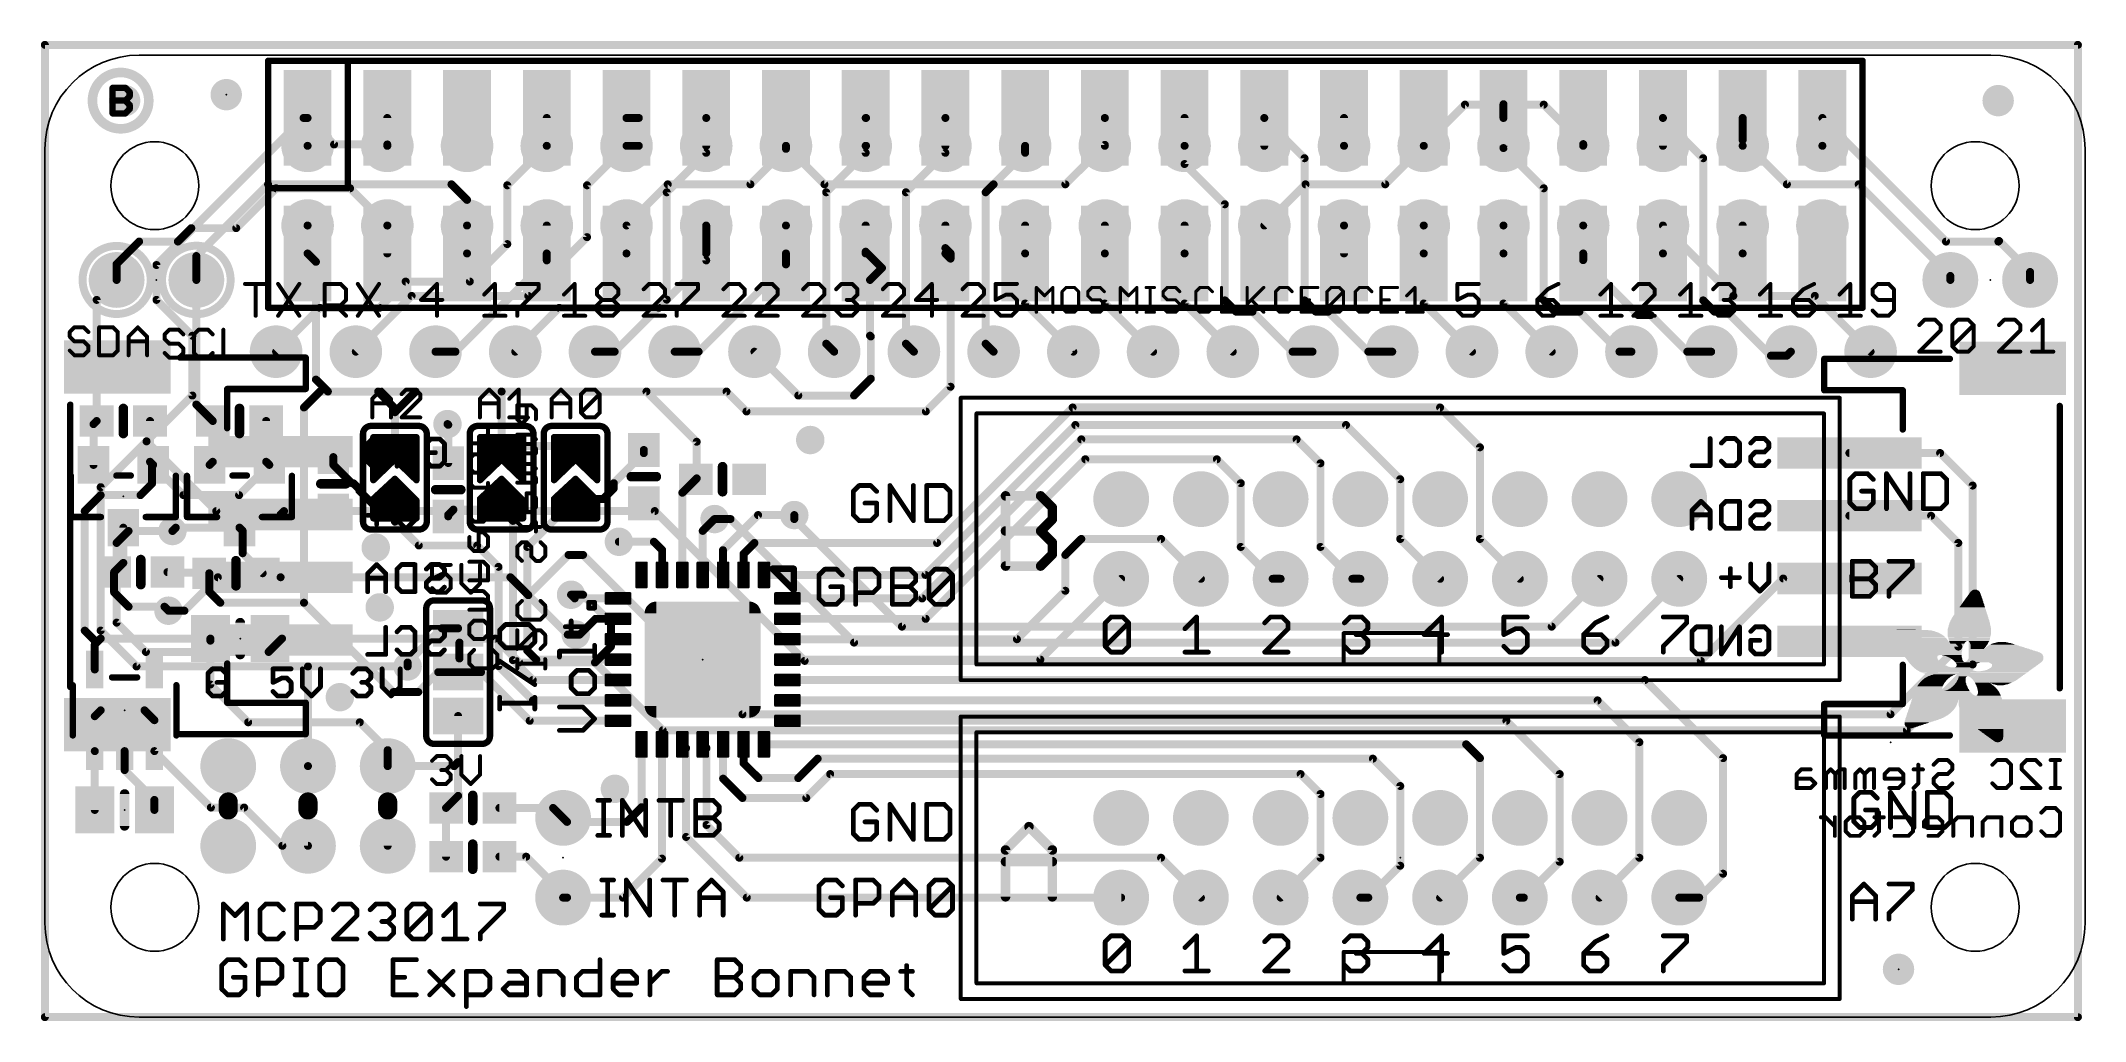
# Model space of a CAD drawing. Extents: x -0.1 to 65, y -0.1 to 31.1.
import ezdxf

# ---------------------------------------------------------------- set-up
doc = ezdxf.new("R2010")
doc.units = 0
for name, color, linetype in [('1', 12, 'CONTINUOUS'), ('16', 5, 'CONTINUOUS'), ('17', 110, 'CONTINUOUS'), ('18', 110, 'CONTINUOUS'), ('20', 4, 'CONTINUOUS'), ('21', 40, 'CONTINUOUS'), ('22', 6, 'CONTINUOUS'), ('23', 40, 'CONTINUOUS')]:
    doc.layers.add(name, color=color, linetype=linetype)

# ---------------------------------------------------------------- blocks, each defined once
blk = doc.blocks.new('RECT121920X243840R50')
at = {"const_width": 0.1905}
blk.add_lwpolyline([(0.2858, -0.5715), (0.2858, 0.5715, 0.4142), (0.1905, 0.6668), (-0.1905, 0.6668, 0.4142), (-0.2858, 0.5715), (-0.2858, -0.5715, 0.4142), (-0.1905, -0.6668), (0.1905, -0.6668, 0.4142)], format="xyb", close=True, dxfattribs=at)
blk.add_solid([(-0.2159, -0.5969), (0.2159, -0.5969), (-0.2159, 0.5969), (0.2159, 0.5969)])
blk = doc.blocks.new('RECT')
blk.add_solid([(-0.5, -0.5), (0.5, -0.5), (-0.5, 0.5), (0.5, 0.5)])
blk = doc.blocks.new('PIE')
at = {"const_width": 0.5}
blk.add_lwpolyline([(0, -0.25, 1), (0, 0.25, 1), (0, -0.25)], format="xyb", dxfattribs=at)
blk = doc.blocks.new('RECT136000X64000R20')
at = {"const_width": 0.04}
blk.add_lwpolyline([(0.405, -0.16), (0.405, 0.16, 0.4142), (0.385, 0.18), (-0.385, 0.18, 0.4142), (-0.405, 0.16), (-0.405, -0.16, 0.4142), (-0.385, -0.18), (0.385, -0.18, 0.4142)], format="xyb", close=True, dxfattribs=at)
blk.add_solid([(-0.395, -0.17), (0.395, -0.17), (-0.395, 0.17), (0.395, 0.17)])
blk = doc.blocks.new('RECT64000X136000R20')
at = {"const_width": 0.04}
blk.add_lwpolyline([(0.18, -0.385), (0.18, 0.385, 0.4142), (0.16, 0.405), (-0.16, 0.405, 0.4142), (-0.18, 0.385), (-0.18, -0.385, 0.4142), (-0.16, -0.405), (0.16, -0.405, 0.4142)], format="xyb", close=True, dxfattribs=at)
blk.add_solid([(-0.17, -0.395), (0.17, -0.395), (-0.17, 0.395), (0.17, 0.395)])
blk = doc.blocks.new('RECT592000X592000R20')
at = {"const_width": 0.37}
blk.add_lwpolyline([(1.665, -1.48), (1.665, 1.48, 0.4142), (1.48, 1.665), (-1.48, 1.665, 0.4142), (-1.665, 1.48), (-1.665, -1.48, 0.4142), (-1.48, -1.665), (1.48, -1.665, 0.4142)], format="xyb", close=True, dxfattribs=at)
blk.add_solid([(-1.5054, -1.5054), (1.5054, -1.5054), (-1.5054, 1.5054), (1.5054, 1.5054)])
blk = doc.blocks.new('ROUNDP')
at = {"const_width": 0.5}
blk.add_lwpolyline([(0, -0.25, 1), (0, 0.25, 1), (0, -0.25)], format="xyb", dxfattribs=at)
blk = doc.blocks.new('ROUNDV')
at = {"const_width": 0.5}
blk.add_lwpolyline([(0, -0.25, 1), (0, 0.25, 1), (0, -0.25)], format="xyb", dxfattribs=at)

msp = doc.modelspace()

# ---------------------------------------------------------------- linework, layer by layer
at = {"layer": '1'}
for points, const_width in [([(0, 30.988), (64.77, 30.988)], 0.254), ([(0, 0), (0, 30.988)], 0.254), ([(64.77, 30.988), (64.77, 0)], 0.254), ([(43.93, 27.77), (45.243, 29.083)], 0.254), ([(45.243, 29.083), (47.752, 29.083)], 0.254), ([(47.752, 29.083), (49.01, 27.825)], 0.254), ([(15.99, 27.77), (14.732, 26.512)], 0.254), ([(18.53, 27.77), (17.272, 26.512)], 0.254), ([(22.479, 26.543), (23.61, 27.674)], 0.254), ([(23.61, 27.674), (23.61, 27.77)], 0.254), ([(23.61, 27.77), (24.837, 26.543)], 0.254), ([(30.226, 26.543), (31.23, 27.547)], 0.254), ([(31.23, 27.547), (31.23, 27.77)], 0.254), ([(42.703, 26.543), (43.93, 27.77)], 0.254), ([(49.01, 27.825), (49.01, 27.77)], 0.254), ([(7.366, 26.416), (6.096, 25.146)], 0.254), ([(9.724, 26.416), (7.366, 26.416)], 0.254), ([(9.724, 26.416), (10.91, 25.23)], 0.254), ([(14.732, 26.512), (14.732, 24.638)], 0.254), ([(17.272, 26.512), (17.272, 24.8596)], 0.254), ([(18.53, 25.23), (19.843, 26.543)], 0.254), ([(19.843, 26.543), (22.479, 26.543)], 0.254), ([(24.837, 26.543), (30.226, 26.543)], 0.254), ([(38.85, 25.23), (40.163, 26.543)], 0.254), ([(40.163, 26.543), (42.703, 26.543)], 0.254), ([(3.002, 24.719), (2.413, 24.13)], 0.254), ([(4.2377, 24.719), (3.002, 24.719)], 0.254), ([(4.6647, 25.146), (4.2377, 24.719)], 0.254), ([(6.096, 25.146), (4.6647, 25.146)], 0.254), ([(14.732, 24.638), (13.5382, 23.4442)], 0.254), ([(17.272, 24.8596), (15.3994, 22.987)], 0.254), ([(21.07, 25.23), (21.07, 24.118)], 0.254), ([(51.55, 25.23), (53.793, 22.987)], 0.254), ([(2.413, 24.13), (2.286, 24.003)], 0.254), ([(2.286, 24.003), (2.286, 23.495)], 0.254), ([(21.07, 24.118), (19.558, 22.606)], 0.254), ([(1.65, 22.859), (2.286, 23.495)], 0.254), ([(4.826, 19.524), (4.826, 23.495)], 0.254), ([(11.4946, 23.4442), (10.6564, 22.606)], 0.254), ([(13.5382, 23.4442), (11.4946, 23.4442)], 0.254), ([(1.65, 19), (1.65, 22.859)], 0.254), ([(11.684, 22.987), (9.906, 21.209)], 0.254), ([(15.3994, 22.987), (11.684, 22.987)], 0.254), ([(53.793, 22.987), (56.388, 22.987)], 0.254), ([(56.388, 22.987), (58.166, 21.209)], 0.254), ([(8.763, 22.606), (7.366, 21.209)], 0.254), ([(10.6564, 22.606), (8.763, 22.606)], 0.254), ([(16.383, 22.606), (14.986, 21.209)], 0.254), ([(19.558, 22.606), (16.383, 22.606)], 0.254), ([(5.35, 19), (4.826, 19.524)], 0.254), ([(8.763, 19.939), (8.255, 19.431)], 0.254), ([(8.255, 19.431), (8.255, 13.208)], 0.254), ([(10.618, 19.939), (8.763, 19.939)], 0.254), ([(11.2145, 19.3425), (10.618, 19.939)], 0.254), ([(11.811, 19.939), (11.2145, 19.3425)], 0.254), ([(14.551, 19.939), (11.811, 19.939)], 0.254), ([(14.551, 19.939), (14.551, 18.207)], 0.254), ([(14.551, 19.939), (19.166, 19.939)], 0.254), ([(19.166, 19.939), (20.767, 18.338)], 0.254), ([(28.4248, 15.113), (32.7428, 19.431)], 0.254), ([(32.7428, 19.431), (44.45, 19.431)], 0.254), ([(44.45, 19.431), (45.72, 18.161)], 0.254), ([(1.55, 18.9), (1.65, 19)], 0.254), ([(1.55, 17.6), (1.55, 18.9)], 0.254), ([(3.35, 19), (3.35, 17.7)], 0.254), ([(5.35, 19), (5.35, 17.7)], 0.254), ([(7.05, 19), (7.05, 17.7)], 0.254), ([(11.2145, 19.3425), (11.151, 19.279)], 0.254), ([(11.151, 19.279), (11.151, 18.207)], 0.254), ([(12.851, 18.8776), (12.827, 18.9016)], 0.254), ([(12.851, 18.8776), (12.851, 17.66)], 0.254), ([(28.0534, 14.095), (32.8306, 18.8722)], 0.254), ([(32.8306, 18.8722), (41.4528, 18.8722)], 0.254), ([(41.4528, 18.8722), (43.18, 17.145)], 0.254), ([(11.8376, 18.484), (10.4644, 18.484)], 0.2032), ([(10.4644, 18.484), (10.4644, 17.114)], 0.2032), ([(10.4644, 18.288), (11.8376, 18.288)], 0.2032), ([(11.8376, 17.114), (11.8376, 18.484)], 0.2032), ([(15.2376, 18.484), (13.8644, 18.484)], 0.2032), ([(13.8644, 18.484), (13.8644, 17.114)], 0.2032), ([(13.8644, 18.288), (15.2376, 18.288)], 0.2032), ([(16.908, 18.207), (14.551, 18.207)], 0.254), ([(15.2376, 17.114), (15.2376, 18.484)], 0.2032), ([(17.5946, 18.484), (16.2214, 18.484)], 0.2032), ([(16.2214, 18.484), (16.2214, 17.114)], 0.2032), ([(16.2214, 18.288), (17.5946, 18.288)], 0.2032), ([(17.5946, 17.114), (17.5946, 18.484)], 0.2032), ([(20.767, 18.338), (20.767, 17.172)], 0.254), ([(27.95, 13.345), (33.02, 18.415)], 0.254), ([(33.02, 18.415), (39.878, 18.415)], 0.254), ([(39.878, 18.415), (40.64, 17.653)], 0.254), ([(45.72, 18.161), (45.72, 15.24)], 0.254), ([(3.35, 17.7), (3.413, 17.637)], 0.254), ([(3.413, 17.637), (3.45, 17.6)], 0.254), ([(3.413, 17.002), (3.413, 17.637)], 0.254), ([(3.45, 17.6), (4.413, 16.637)], 0.254), ([(5.35, 17.7), (5.25, 17.6)], 0.254), ([(6.187, 16.637), (7.15, 17.6)], 0.254), ([(7.05, 17.7), (7.15, 17.6)], 0.254), ([(9.191, 17.606), (9.191, 17.849)], 0.254), ([(9.7803, 17.0167), (9.191, 17.606)], 0.254), ([(10.4644, 18.0848), (11.8376, 18.0848)], 0.2032), ([(10.4644, 17.8816), (11.8376, 17.8816)], 0.2032), ([(10.4644, 17.114), (11.151, 17.7752)], 0.2032), ([(10.4644, 17.6784), (11.0505, 17.6784)], 0.2032), ([(11.151, 17.7752), (11.8376, 17.114)], 0.2032), ([(11.2515, 17.6784), (11.8376, 17.6784)], 0.2032), ([(13.8644, 18.0848), (15.2376, 18.0848)], 0.2032), ([(13.8644, 17.8816), (15.2376, 17.8816)], 0.2032), ([(13.8644, 17.114), (14.551, 17.7752)], 0.2032), ([(13.8644, 17.6784), (14.4505, 17.6784)], 0.2032), ([(14.551, 17.7752), (15.2376, 17.114)], 0.2032), ([(14.6515, 17.6784), (15.2376, 17.6784)], 0.2032), ([(16.2214, 18.0848), (17.5946, 18.0848)], 0.2032), ([(16.2214, 17.8816), (17.5946, 17.8816)], 0.2032), ([(16.2214, 17.114), (16.908, 17.7752)], 0.2032), ([(16.2214, 17.6784), (16.8075, 17.6784)], 0.2032), ([(16.908, 17.7752), (17.5946, 17.114)], 0.2032), ([(17.0085, 17.6784), (17.5946, 17.6784)], 0.2032), ([(19.082, 17.9752), (18.1248, 17.018)], 0.254), ([(19.082, 17.9752), (19.082, 18.076)], 0.254), ([(28.062, 12.695), (33.147, 17.78)], 0.254), ([(33.147, 17.78), (37.338, 17.78)], 0.254), ([(37.338, 17.78), (38.1, 17.018)], 0.254), ([(40.64, 17.653), (40.64, 14.986)], 0.254), ([(3.048, 16.637), (3.413, 17.002)], 0.254), ([(9.8278, 17.0167), (9.7803, 17.0167)], 0.254), ([(10.0212, 16.8233), (9.8278, 17.0167)], 0.254), ([(10.0212, 16.7758), (10.0212, 16.8233)], 0.254), ([(10.4644, 17.4752), (10.8395, 17.4752)], 0.2032), ([(10.4644, 17.272), (10.6285, 17.272)], 0.2032), ([(10.4644, 16.5195), (11.151, 17.1561)], 0.2032), ([(10.8377, 16.8656), (11.4415, 16.8656)], 0.2032), ([(11.0568, 17.0688), (11.2383, 17.0688)], 0.2032), ([(11.151, 17.1561), (11.8376, 16.4695)], 0.2032), ([(11.4625, 17.4752), (11.8376, 17.4752)], 0.2032), ([(11.6735, 17.272), (11.8376, 17.272)], 0.2032), ([(13.8644, 17.4752), (14.2395, 17.4752)], 0.2032), ([(13.8644, 17.272), (14.0285, 17.272)], 0.2032), ([(13.8644, 16.5195), (14.551, 17.1561)], 0.2032), ([(14.2377, 16.8656), (14.8415, 16.8656)], 0.2032), ([(14.4568, 17.0688), (14.6383, 17.0688)], 0.2032), ([(14.551, 17.1561), (15.2376, 16.4695)], 0.2032), ([(14.8625, 17.4752), (15.2376, 17.4752)], 0.2032), ([(15.0735, 17.272), (15.2376, 17.272)], 0.2032), ([(16.2214, 17.4752), (16.5965, 17.4752)], 0.2032), ([(16.2214, 17.272), (16.3855, 17.272)], 0.2032), ([(16.2214, 16.5195), (16.908, 17.1561)], 0.2032), ([(16.5947, 16.8656), (17.1985, 16.8656)], 0.2032), ([(16.8138, 17.0688), (16.9953, 17.0688)], 0.2032), ([(16.908, 17.1561), (17.5946, 16.4695)], 0.2032), ([(17.2195, 17.4752), (17.5946, 17.4752)], 0.2032), ([(17.4305, 17.272), (17.5946, 17.272)], 0.2032), ([(18.1248, 16.8548), (17.78, 16.51)], 0.254), ([(18.1248, 17.018), (18.1248, 16.8548)], 0.254), ([(20.309, 16.714), (20.74, 17.145)], 0.254), ([(20.767, 17.172), (20.74, 17.145)], 0.254), ([(38.1, 17.018), (38.1, 14.986)], 0.254), ([(43.18, 17.145), (43.18, 15.24)], 0.254), ([(1.27, 16.129), (1.778, 16.637)], 0.254), ([(1.778, 16.637), (3.048, 16.637)], 0.254), ([(4.413, 16.637), (6.187, 16.637)], 0.254), ([(10.622, 16.175), (10.0212, 16.7758)], 0.254), ([(10.4644, 15.898), (10.4644, 16.5195)], 0.2032), ([(10.4644, 16.4592), (11.8376, 16.4592)], 0.2032), ([(10.4644, 16.256), (11.8376, 16.256)], 0.2032), ([(11.151, 16.175), (10.622, 16.175)], 0.254), ([(10.6185, 16.6624), (11.6447, 16.6624)], 0.2032), ([(11.151, 16.175), (11.151, 15.794)], 0.254), ([(11.8376, 16.4695), (11.8376, 15.898)], 0.2032), ([(13.017, 16.175), (12.851, 16.009)], 0.254), ([(14.551, 16.175), (13.017, 16.175)], 0.254), ([(13.8644, 15.898), (13.8644, 16.5195)], 0.2032), ([(13.8644, 16.4592), (15.2376, 16.4592)], 0.2032), ([(13.8644, 16.256), (15.2376, 16.256)], 0.2032), ([(14.0185, 16.6624), (15.0447, 16.6624)], 0.2032), ([(14.551, 16.175), (14.9098, 15.8162)], 0.254), ([(15.2376, 16.4695), (15.2376, 15.898)], 0.2032), ([(16.2214, 15.898), (16.2214, 16.5195)], 0.2032), ([(16.2214, 16.4592), (17.5946, 16.4592)], 0.2032), ([(16.2214, 16.256), (17.5946, 16.256)], 0.2032), ([(16.3755, 16.6624), (17.4017, 16.6624)], 0.2032), ([(16.517, 16.175), (16.4095, 16.2825)], 0.254), ([(16.4095, 16.2825), (16.4095, 16.0285)], 0.254), ([(16.908, 16.175), (16.517, 16.175)], 0.254), ([(16.908, 16.175), (17.243, 16.51)], 0.254), ([(17.78, 16.51), (17.243, 16.51)], 0.254), ([(17.5946, 16.4695), (17.5946, 15.898)], 0.2032), ([(20.309, 14.095), (20.309, 16.714)], 0.254), ([(1.27, 12.319), (1.27, 16.129)], 0.254), ([(2.5, 14.478), (2.5, 15.6)], 0.254), ([(4.17, 15.6), (4.064, 15.494)], 0.254), ([(6.2, 15.6), (4.17, 15.6)], 0.254), ([(6.2, 15.6), (6.3, 15.5)], 0.254), ([(10.4644, 16.0528), (11.8376, 16.0528)], 0.2032), ([(11.8376, 15.898), (10.4644, 15.898)], 0.2032), ([(11.913, 15.032), (11.151, 15.794)], 0.254), ([(12.851, 16.009), (12.851, 15.96)], 0.254), ([(13.8644, 16.0528), (15.2376, 16.0528)], 0.2032), ([(15.2376, 15.898), (13.8644, 15.898)], 0.2032), ([(14.9098, 15.8162), (14.9098, 11.3792)], 0.254), ([(16.4095, 16.0285), (15.367, 14.986)], 0.254), ([(16.2214, 16.0528), (17.5946, 16.0528)], 0.2032), ([(17.5946, 15.898), (16.2214, 15.898)], 0.2032), ([(21.336, 15.875), (20.959, 15.498)], 0.254), ([(22.7214, 16.002), (21.6018, 14.8824)], 0.254), ([(23.876, 16.002), (22.7214, 16.002)], 0.254), ([(6.3, 15.5), (6.3, 14.785)], 0.254), ([(13.7716, 15.032), (11.913, 15.032)], 0.254), ([(14.4526, 14.351), (13.7716, 15.032)], 0.254), ([(15.367, 11.684), (15.367, 14.986)], 0.254), ([(19.4027, 15.1508), (18.288, 15.1508)], 0.254), ([(19.6662, 14.8873), (19.4027, 15.1508)], 0.254), ([(19.6662, 14.8873), (19.6662, 14.1022)], 0.254), ([(20.959, 14.095), (20.959, 15.498)], 0.254), ([(21.6018, 14.8824), (21.6018, 14.1022)], 0.254), ([(22.259, 14.766), (22.606, 15.113)], 0.254), ([(22.606, 15.113), (28.4248, 15.113)], 0.254), ([(32.512, 14.732), (33.02, 15.24)], 0.254), ([(33.02, 15.24), (35.56, 15.24)], 0.254), ([(35.56, 15.24), (36.83, 13.97)], 0.254), ([(38.1, 14.986), (39.116, 13.97)], 0.254), ([(40.64, 14.986), (41.656, 13.97)], 0.254), ([(43.18, 15.24), (44.45, 13.97)], 0.254), ([(45.72, 15.24), (46.99, 13.97)], 0.254), ([(2.206, 14.184), (2.5, 14.478)], 0.254), ([(6.3, 14.785), (6.938, 14.147)], 0.254), ([(14.4526, 14.351), (14.4526, 11.1898)], 0.254), ([(22.259, 14.095), (22.259, 14.766)], 0.254), ([(32.512, 13.589), (32.512, 14.732)], 0.254), ([(2.206, 14.184), (2.206, 13.542)], 0.254), ([(5.238, 14.147), (3.906, 14.184)], 0.254), ([(5.238, 14.147), (5.238, 14.147)], 0.254), ([(5.238, 13.558), (5.238, 14.147)], 0.254), ([(5.588, 13.208), (5.238, 13.558)], 0.254), ([(19.659, 14.095), (19.6662, 14.1022)], 0.254), ([(21.609, 14.095), (21.6018, 14.1022)], 0.254), ([(22.909, 14.095), (28.0534, 14.095)], 0.254), ([(30.968, 12.045), (32.512, 13.589)], 0.254), ([(31.715, 11.395), (34.29, 13.97)], 0.254), ([(39.116, 13.97), (39.37, 13.97)], 0.254), ([(41.656, 13.97), (41.91, 13.97)], 0.254), ([(2.667, 13.081), (2.206, 13.542)], 0.254), ([(3.81, 13.081), (2.667, 13.081)], 0.254), ([(3.937, 12.954), (3.81, 13.081)], 0.254), ([(8.255, 13.208), (5.588, 13.208)], 0.254), ([(8.255, 13.208), (11.103, 10.36)], 0.254), ([(16.881, 13.345), (16.764, 13.462)], 0.254), ([(18.259, 13.345), (16.881, 13.345)], 0.254), ([(23.659, 13.345), (27.95, 13.345)], 0.254), ([(1.651, 11.938), (1.27, 12.319)], 0.254), ([(12.646, 12.392), (11.557, 11.303)], 0.254), ([(13.166, 12.392), (12.646, 12.392)], 0.254), ([(17.5424, 12.695), (17.0394, 12.192)], 0.254), ([(18.259, 12.695), (17.5424, 12.695)], 0.254), ([(23.659, 12.695), (28.062, 12.695)], 0.254), ([(1.59, 11.877), (1.651, 11.938)], 0.254), ([(1.59, 11.877), (1.59, 11.0791)], 0.254), ([(1.651, 11.938), (1.778, 12.065)], 0.254), ([(1.778, 12.065), (5.273, 12.065)], 0.254), ([(5.273, 12.065), (5.273, 11.999)], 0.254), ([(5.273, 12.065), (5.273, 10.602)], 0.254), ([(13.208, 11.938), (13.208, 11.43)], 0.254), ([(15.656, 11.395), (15.367, 11.684)], 0.254), ([(17.0394, 12.192), (16.9124, 12.192)], 0.254), ([(23.659, 12.045), (30.968, 12.045)], 0.254), ([(11.557, 11.303), (11.557, 11.176)], 0.254), ([(11.896, 10.36), (12.531, 10.995)], 0.254), ([(13.166, 10.995), (12.531, 10.995)], 0.254), ([(13.897, 10.995), (13.166, 10.995)], 0.254), ([(15.447, 9.445), (13.897, 10.995)], 0.254), ([(14.4526, 11.1898), (15.5474, 10.095)], 0.254), ([(14.9098, 11.3792), (15.544, 10.745)], 0.254), ([(18.259, 11.395), (15.656, 11.395)], 0.254), ([(23.659, 11.395), (31.715, 11.395)], 0.254), ([(5.273, 10.602), (6.477, 9.398)], 0.254), ([(11.103, 10.36), (11.896, 10.36)], 0.254), ([(15.544, 10.745), (18.259, 10.745)], 0.254), ([(23.659, 10.745), (50.977, 10.745)], 0.254), ([(50.977, 10.745), (53.467, 8.255)], 0.254), ([(1.778, 9.779), (1.59, 9.591)], 0.254), ([(3.175, 9.779), (1.778, 9.779)], 0.254), ([(3.49, 9.464), (3.175, 9.779)], 0.254), ([(15.5474, 10.095), (18.259, 10.095)], 0.254), ([(23.659, 10.095), (49.468, 10.095)], 0.254), ([(49.468, 10.095), (50.8, 8.763)], 0.254), ([(1.59, 9.591), (1.59, 8.4789)], 0.254), ([(3.49, 8.4789), (3.49, 9.464)], 0.254), ([(6.477, 9.398), (10.033, 9.398)], 0.254), ([(10.033, 9.398), (10.922, 8.509)], 0.254), ([(13.166, 9.598), (13.166, 8.128)], 0.254), ([(18.259, 9.445), (15.447, 9.445)], 0.254), ([(23.659, 9.445), (46.562, 9.445)], 0.254), ([(48.26, 7.747), (46.562, 9.445)], 0.254), ([(1.59, 8.4789), (1.59, 6.604)], 0.254), ([(2.54, 8.4789), (2.54, 7.874)], 0.254), ([(5.2887, 6.6802), (3.49, 8.4789)], 0.254), ([(10.922, 8.509), (10.922, 8.001)], 0.254), ([(19.009, 8.695), (19.009, 6.69)], 0.254), ([(19.659, 8.695), (19.659, 5.054)], 0.254), ([(20.309, 8.695), (20.4288, 8.5752)], 0.254), ([(20.4288, 8.5752), (20.4288, 5.7437)], 0.254), ([(20.959, 8.695), (21.0788, 8.5752)], 0.254), ([(21.0788, 8.5752), (21.0788, 6.1247)], 0.254), ([(21.609, 8.695), (21.609, 7.601)], 0.254), ([(22.259, 8.695), (22.259, 8.094)], 0.254), ([(22.909, 8.695), (45.28, 8.695)], 0.254), ([(45.28, 8.695), (45.72, 8.255)], 0.254), ([(50.8, 8.763), (50.8, 5.08)], 0.254), ([(2.54, 7.874), (3.49, 6.924)], 0.254), ([(10.922, 8.001), (10.922, 5.461)], 0.254), ([(10.922, 8.001), (13.039, 8.001)], 0.254), ([(13.039, 8.001), (13.166, 8.128)], 0.254), ([(13.166, 8.128), (13.166, 7.053)], 0.254), ([(22.259, 8.094), (22.733, 7.62)], 0.254), ([(24.003, 7.62), (24.6208, 8.2378)], 0.254), ([(24.257, 6.985), (25.019, 7.747)], 0.254), ([(24.6208, 8.2378), (42.3082, 8.2378)], 0.254), ([(25.019, 7.747), (40.005, 7.747)], 0.254), ([(40.005, 7.747), (40.64, 7.112)], 0.254), ([(42.3082, 8.2378), (43.18, 7.366)], 0.254), ([(45.72, 8.255), (45.72, 5.08)], 0.254), ([(48.26, 7.747), (48.26, 4.953)], 0.254), ([(53.467, 8.255), (53.467, 4.572)], 0.254), ([(13.166, 7.053), (12.781, 6.668)], 0.254), ([(21.609, 7.601), (22.225, 6.985)], 0.254), ([(22.733, 7.62), (24.003, 7.62)], 0.254), ([(40.64, 7.112), (40.64, 5.08)], 0.254), ([(43.18, 7.366), (43.18, 4.826)], 0.254), ([(3.49, 6.924), (3.49, 6.604)], 0.254), ([(6.347, 6.6802), (5.2887, 6.6802)], 0.254), ([(7.5662, 5.461), (6.347, 6.6802)], 0.254), ([(12.781, 6.668), (12.781, 5.114)], 0.254), ([(16.192, 6.668), (14.481, 6.668)], 0.254), ([(16.51, 6.35), (16.192, 6.668)], 0.254), ([(19.009, 6.69), (18.542, 6.223)], 0.254), ([(22.225, 6.985), (24.257, 6.985)], 0.254), ([(16.51, 6.35), (16.637, 6.223)], 0.254), ([(16.637, 6.223), (18.542, 6.223)], 0.254), ([(22.3625, 3.81), (20.4288, 5.7437)], 0.254), ([(22.1235, 5.08), (21.0788, 6.1247)], 0.254), ([(8.382, 5.461), (7.5662, 5.461)], 0.254), ([(15.333, 5.114), (14.481, 5.114)], 0.254), ([(15.333, 5.114), (16.637, 3.81)], 0.254), ([(19.659, 5.054), (18.415, 3.81)], 0.254), ([(22.1235, 5.08), (35.56, 5.08)], 0.254), ([(35.56, 5.08), (36.83, 3.81)], 0.254), ([(40.64, 5.08), (39.37, 3.81)], 0.254), ([(43.18, 4.826), (42.164, 3.81)], 0.254), ([(45.72, 5.08), (44.45, 3.81)], 0.254), ([(48.26, 4.953), (47.117, 3.81)], 0.254), ([(50.8, 5.08), (49.53, 3.81)], 0.254), ([(53.467, 4.572), (52.705, 3.81)], 0.254), ([(16.637, 3.81), (16.51, 3.81)], 0.254), ([(18.415, 3.81), (16.637, 3.81)], 0.254), ([(22.3625, 3.81), (34.29, 3.81)], 0.254), ([(42.164, 3.81), (41.91, 3.81)], 0.254), ([(47.117, 3.81), (46.99, 3.81)], 0.254), ([(52.705, 3.81), (52.07, 3.81)], 0.254), ([(64.77, 0), (0, 0)], 0.254)]:
    msp.add_lwpolyline(points, dxfattribs=dict(at, const_width=const_width))
for points, const_width in [([(0, 31.0515, 1), (0, 30.9245)], 0.127), ([(0.0635, 30.988, 1), (-0.0635, 30.988)], 0.127), ([(64.8335, 30.988, 1), (64.7065, 30.988)], 0.127), ([(64.77, 30.9245, 1), (64.77, 31.0515)], 0.127), ([(45.243, 29.1465, 1), (45.243, 29.0195)], 0.127), ([(45.2879, 29.0381, 1), (45.1981, 29.1279)], 0.127), ([(47.7969, 29.1279, 1), (47.7071, 29.0381)], 0.127), ([(47.752, 29.0195, 1), (47.752, 29.1465)], 0.127), ([(16.0349, 27.7251, 1), (15.9451, 27.8149)], 0.127), ([(18.5749, 27.7251, 1), (18.4851, 27.8149)], 0.127), ([(23.6735, 27.77, 1), (23.5465, 27.77)], 0.127), ([(23.6549, 27.8149, 1), (23.5651, 27.7251)], 0.127), ([(23.5465, 27.674, 1), (23.6735, 27.674)], 0.127), ([(23.6549, 27.6291, 1), (23.5651, 27.7189)], 0.127), ([(31.2935, 27.77, 1), (31.1665, 27.77)], 0.127), ([(31.1665, 27.547, 1), (31.2935, 27.547)], 0.127), ([(31.2749, 27.5021, 1), (31.1851, 27.5919)], 0.127), ([(43.8851, 27.8149, 1), (43.9749, 27.7251)], 0.127), ([(43.9749, 27.7251, 1), (43.8851, 27.8149)], 0.127), ([(49.0735, 27.825, 1), (48.9465, 27.825)], 0.127), ([(48.9465, 27.77, 1), (49.0735, 27.77)], 0.127), ([(48.9651, 27.7801, 1), (49.0549, 27.8699)], 0.127), ([(7.366, 26.4795, 1), (7.366, 26.3525)], 0.127), ([(7.4109, 26.3711, 1), (7.3211, 26.4609)], 0.127), ([(9.7689, 26.4609, 1), (9.6791, 26.3711)], 0.127), ([(9.724, 26.3525, 1), (9.724, 26.4795)], 0.127), ([(14.7955, 26.512, 1), (14.6685, 26.512)], 0.127), ([(14.6871, 26.5569, 1), (14.7769, 26.4671)], 0.127), ([(17.3355, 26.512, 1), (17.2085, 26.512)], 0.127), ([(17.2271, 26.5569, 1), (17.3169, 26.4671)], 0.127), ([(19.843, 26.6065, 1), (19.843, 26.4795)], 0.127), ([(19.8879, 26.4981, 1), (19.7981, 26.5879)], 0.127), ([(22.4341, 26.5879, 1), (22.5239, 26.4981)], 0.127), ([(22.479, 26.4795, 1), (22.479, 26.6065)], 0.127), ([(24.837, 26.6065, 1), (24.837, 26.4795)], 0.127), ([(24.7921, 26.4981, 1), (24.8819, 26.5879)], 0.127), ([(30.1811, 26.5879, 1), (30.2709, 26.4981)], 0.127), ([(30.226, 26.4795, 1), (30.226, 26.6065)], 0.127), ([(40.163, 26.6065, 1), (40.163, 26.4795)], 0.127), ([(40.2079, 26.4981, 1), (40.1181, 26.5879)], 0.127), ([(42.6581, 26.5879, 1), (42.7479, 26.4981)], 0.127), ([(42.703, 26.4795, 1), (42.703, 26.6065)], 0.127), ([(3.002, 24.7825, 1), (3.002, 24.6555)], 0.127), ([(3.0469, 24.6741, 1), (2.9571, 24.7639)], 0.127), ([(4.1928, 24.7639, 1), (4.2826, 24.6741)], 0.127), ([(4.2377, 24.6555, 1), (4.2377, 24.7825)], 0.127), ([(4.6647, 25.2095, 1), (4.6647, 25.0825)], 0.127), ([(4.7096, 25.1011, 1), (4.6198, 25.1909)], 0.127), ([(6.0511, 25.1909, 1), (6.1409, 25.1011)], 0.127), ([(6.096, 25.0825, 1), (6.096, 25.2095)], 0.127), ([(10.8651, 25.1851, 1), (10.9549, 25.2749)], 0.127), ([(14.7769, 24.5931, 1), (14.6871, 24.6829)], 0.127), ([(17.2085, 24.8596, 1), (17.3355, 24.8596)], 0.127), ([(17.3169, 24.8147, 1), (17.2271, 24.9045)], 0.127), ([(18.4851, 25.2749, 1), (18.5749, 25.1851)], 0.127), ([(21.1335, 25.23, 1), (21.0065, 25.23)], 0.127), ([(38.8051, 25.2749, 1), (38.8949, 25.1851)], 0.127), ([(51.5949, 25.2749, 1), (51.5051, 25.1851)], 0.127), ([(2.3495, 24.003, 1), (2.2225, 24.003)], 0.127), ([(2.2411, 24.0479, 1), (2.3309, 23.9581)], 0.127), ([(2.3681, 24.1749, 1), (2.4579, 24.0851)], 0.127), ([(2.4579, 24.0851, 1), (2.3681, 24.1749)], 0.127), ([(14.6685, 24.638, 1), (14.7955, 24.638)], 0.127), ([(21.0065, 24.118, 1), (21.1335, 24.118)], 0.127), ([(21.1149, 24.0731, 1), (21.0251, 24.1629)], 0.127), ([(2.2225, 23.495, 1), (2.3495, 23.495)], 0.127), ([(2.3309, 23.4501, 1), (2.2411, 23.5399)], 0.127), ([(4.8895, 23.495, 1), (4.7625, 23.495)], 0.127), ([(11.4946, 23.5077, 1), (11.4946, 23.3807)], 0.127), ([(11.5395, 23.3993, 1), (11.4497, 23.4891)], 0.127), ([(13.4933, 23.4891, 1), (13.5831, 23.3993)], 0.127), ([(13.5382, 23.3807, 1), (13.5382, 23.5077)], 0.127), ([(1.7135, 22.859, 1), (1.5865, 22.859)], 0.127), ([(1.6051, 22.9039, 1), (1.6949, 22.8141)], 0.127), ([(11.684, 23.0505, 1), (11.684, 22.9235)], 0.127), ([(11.7289, 22.9421, 1), (11.6391, 23.0319)], 0.127), ([(15.3545, 23.0319, 1), (15.4443, 22.9421)], 0.127), ([(15.3994, 22.9235, 1), (15.3994, 23.0505)], 0.127), ([(53.793, 23.0505, 1), (53.793, 22.9235)], 0.127), ([(53.7481, 22.9421, 1), (53.8379, 23.0319)], 0.127), ([(56.4329, 23.0319, 1), (56.3431, 22.9421)], 0.127), ([(56.388, 22.9235, 1), (56.388, 23.0505)], 0.127), ([(8.763, 22.6695, 1), (8.763, 22.5425)], 0.127), ([(8.8079, 22.5611, 1), (8.7181, 22.6509)], 0.127), ([(10.6115, 22.6509, 1), (10.7013, 22.5611)], 0.127), ([(10.6564, 22.5425, 1), (10.6564, 22.6695)], 0.127), ([(16.383, 22.6695, 1), (16.383, 22.5425)], 0.127), ([(16.4279, 22.5611, 1), (16.3381, 22.6509)], 0.127), ([(19.5131, 22.6509, 1), (19.6029, 22.5611)], 0.127), ([(19.558, 22.5425, 1), (19.558, 22.6695)], 0.127), ([(7.3211, 21.2539, 1), (7.4109, 21.1641)], 0.127), ([(9.8611, 21.2539, 1), (9.9509, 21.1641)], 0.127), ([(14.9411, 21.2539, 1), (15.0309, 21.1641)], 0.127), ([(58.1211, 21.1641, 1), (58.2109, 21.2539)], 0.127), ([(4.8709, 19.5689, 1), (4.7811, 19.4791)], 0.127), ([(4.7625, 19.524, 1), (4.8895, 19.524)], 0.127), ([(8.3185, 19.431, 1), (8.1915, 19.431)], 0.127), ([(8.2101, 19.4759, 1), (8.2999, 19.3861)], 0.127), ([(8.763, 20.0025, 1), (8.763, 19.8755)], 0.127), ([(8.8079, 19.8941, 1), (8.7181, 19.9839)], 0.127), ([(10.6629, 19.9839, 1), (10.5731, 19.8941)], 0.127), ([(10.618, 19.8755, 1), (10.618, 20.0025)], 0.127), ([(11.811, 20.0025, 1), (11.811, 19.8755)], 0.127), ([(11.8559, 19.8941, 1), (11.7661, 19.9839)], 0.127), ([(14.6145, 19.939, 1), (14.4875, 19.939)], 0.127), ([(14.551, 20.0025, 1), (14.551, 19.8755)], 0.127), ([(14.551, 19.8755, 1), (14.551, 20.0025)], 0.127), ([(19.2109, 19.9839, 1), (19.1211, 19.8941)], 0.127), ([(19.166, 19.8755, 1), (19.166, 20.0025)], 0.127), ([(32.7428, 19.4945, 1), (32.7428, 19.3675)], 0.127), ([(32.7877, 19.3861, 1), (32.6979, 19.4759)], 0.127), ([(44.4949, 19.4759, 1), (44.4051, 19.3861)], 0.127), ([(44.45, 19.3675, 1), (44.45, 19.4945)], 0.127), ([(1.6135, 18.9, 1), (1.4865, 18.9)], 0.127), ([(1.5051, 18.9449, 1), (1.5949, 18.8551)], 0.127), ([(1.5865, 19, 1), (1.7135, 19)], 0.127), ([(1.6949, 18.9551, 1), (1.6051, 19.0449)], 0.127), ([(3.4135, 19, 1), (3.2865, 19)], 0.127), ([(5.4135, 19, 1), (5.2865, 19)], 0.127), ([(5.3051, 18.9551, 1), (5.3949, 19.0449)], 0.127), ([(7.1135, 19, 1), (6.9865, 19)], 0.127), ([(11.2145, 19.279, 1), (11.0875, 19.279)], 0.127), ([(11.1061, 19.3239, 1), (11.1959, 19.2341)], 0.127), ([(11.1696, 19.3874, 1), (11.2594, 19.2976)], 0.127), ([(11.2594, 19.2976, 1), (11.1696, 19.3874)], 0.127), ([(11.1696, 19.2976, 1), (11.2594, 19.3874)], 0.127), ([(12.8719, 18.9465, 1), (12.7821, 18.8567)], 0.127), ([(12.9145, 18.8776, 1), (12.7875, 18.8776)], 0.127), ([(12.8061, 18.8327, 1), (12.8959, 18.9225)], 0.127), ([(32.8306, 18.9357, 1), (32.8306, 18.8087)], 0.127), ([(32.8755, 18.8273, 1), (32.7857, 18.9171)], 0.127), ([(41.4977, 18.9171, 1), (41.4079, 18.8273)], 0.127), ([(41.4528, 18.8087, 1), (41.4528, 18.9357)], 0.127), ([(10.4644, 18.5348, 1), (10.4644, 18.4332)], 0.1016), ([(10.5152, 18.484, 1), (10.4136, 18.484)], 0.1016), ([(10.4644, 18.3388, 1), (10.4644, 18.2372)], 0.1016), ([(11.0875, 18.207, 1), (11.2145, 18.207)], 0.127), ([(11.8884, 18.484, 1), (11.7868, 18.484)], 0.1016), ([(11.8376, 18.4332, 1), (11.8376, 18.5348)], 0.1016), ([(11.8376, 18.2372, 1), (11.8376, 18.3388)], 0.1016), ([(13.8644, 18.5348, 1), (13.8644, 18.4332)], 0.1016), ([(13.9152, 18.484, 1), (13.8136, 18.484)], 0.1016), ([(13.8644, 18.3388, 1), (13.8644, 18.2372)], 0.1016), ([(14.551, 18.2705, 1), (14.551, 18.1435)], 0.127), ([(14.4875, 18.207, 1), (14.6145, 18.207)], 0.127), ([(15.2884, 18.484, 1), (15.1868, 18.484)], 0.1016), ([(15.2376, 18.4332, 1), (15.2376, 18.5348)], 0.1016), ([(15.2376, 18.2372, 1), (15.2376, 18.3388)], 0.1016), ([(16.2214, 18.5348, 1), (16.2214, 18.4332)], 0.1016), ([(16.2722, 18.484, 1), (16.1706, 18.484)], 0.1016), ([(16.2214, 18.3388, 1), (16.2214, 18.2372)], 0.1016), ([(16.908, 18.1435, 1), (16.908, 18.2705)], 0.127), ([(17.6454, 18.484, 1), (17.5438, 18.484)], 0.1016), ([(17.5946, 18.4332, 1), (17.5946, 18.5348)], 0.1016), ([(17.5946, 18.2372, 1), (17.5946, 18.3388)], 0.1016), ([(20.8305, 18.338, 1), (20.7035, 18.338)], 0.127), ([(20.7221, 18.2931, 1), (20.8119, 18.3829)], 0.127), ([(33.02, 18.4785, 1), (33.02, 18.3515)], 0.127), ([(33.0649, 18.3701, 1), (32.9751, 18.4599)], 0.127), ([(39.9229, 18.4599, 1), (39.8331, 18.3701)], 0.127), ([(39.878, 18.3515, 1), (39.878, 18.4785)], 0.127), ([(45.7835, 18.161, 1), (45.6565, 18.161)], 0.127), ([(45.6751, 18.1161, 1), (45.7649, 18.2059)], 0.127), ([(1.4865, 17.6, 1), (1.6135, 17.6)], 0.127), ([(3.3949, 17.7449, 1), (3.3051, 17.6551)], 0.127), ([(3.2865, 17.7, 1), (3.4135, 17.7)], 0.127), ([(3.4579, 17.6819, 1), (3.3681, 17.5921)], 0.127), ([(3.4765, 17.637, 1), (3.3495, 17.637)], 0.127), ([(3.3681, 17.5921, 1), (3.4579, 17.6819)], 0.127), ([(3.4949, 17.6449, 1), (3.4051, 17.5551)], 0.127), ([(3.4051, 17.5551, 1), (3.4949, 17.6449)], 0.127), ([(5.2051, 17.6449, 1), (5.2949, 17.5551)], 0.127), ([(5.2865, 17.7, 1), (5.4135, 17.7)], 0.127), ([(5.3949, 17.6551, 1), (5.3051, 17.7449)], 0.127), ([(7.0949, 17.7449, 1), (7.0051, 17.6551)], 0.127), ([(6.9865, 17.7, 1), (7.1135, 17.7)], 0.127), ([(7.1949, 17.5551, 1), (7.1051, 17.6449)], 0.127), ([(7.1051, 17.5551, 1), (7.1949, 17.6449)], 0.127), ([(9.2545, 17.849, 1), (9.1275, 17.849)], 0.127), ([(9.2359, 17.6509, 1), (9.1461, 17.5611)], 0.127), ([(9.1275, 17.606, 1), (9.2545, 17.606)], 0.127), ([(10.4644, 18.1356, 1), (10.4644, 18.034)], 0.1016), ([(10.4644, 17.9324, 1), (10.4644, 17.8308)], 0.1016), ([(10.4644, 17.7292, 1), (10.4644, 17.6276)], 0.1016), ([(11.0505, 17.6276, 1), (11.0505, 17.7292)], 0.1016), ([(11.1862, 17.8118, 1), (11.1158, 17.7386)], 0.1016), ([(11.1862, 17.7386, 1), (11.1158, 17.8118)], 0.1016), ([(11.2515, 17.7292, 1), (11.2515, 17.6276)], 0.1016), ([(11.8376, 18.034, 1), (11.8376, 18.1356)], 0.1016), ([(11.8376, 17.8308, 1), (11.8376, 17.9324)], 0.1016), ([(11.8376, 17.6276, 1), (11.8376, 17.7292)], 0.1016), ([(12.7875, 17.66, 1), (12.9145, 17.66)], 0.127), ([(13.8644, 18.1356, 1), (13.8644, 18.034)], 0.1016), ([(13.8644, 17.9324, 1), (13.8644, 17.8308)], 0.1016), ([(13.8644, 17.7292, 1), (13.8644, 17.6276)], 0.1016), ([(14.4505, 17.6276, 1), (14.4505, 17.7292)], 0.1016), ([(14.5862, 17.8118, 1), (14.5158, 17.7386)], 0.1016), ([(14.5862, 17.7386, 1), (14.5158, 17.8118)], 0.1016), ([(14.6515, 17.7292, 1), (14.6515, 17.6276)], 0.1016), ([(15.2376, 18.034, 1), (15.2376, 18.1356)], 0.1016), ([(15.2376, 17.8308, 1), (15.2376, 17.9324)], 0.1016), ([(15.2376, 17.6276, 1), (15.2376, 17.7292)], 0.1016), ([(16.2214, 18.1356, 1), (16.2214, 18.034)], 0.1016), ([(16.2214, 17.9324, 1), (16.2214, 17.8308)], 0.1016), ([(16.2214, 17.7292, 1), (16.2214, 17.6276)], 0.1016), ([(16.8075, 17.6276, 1), (16.8075, 17.7292)], 0.1016), ([(16.9432, 17.8118, 1), (16.8728, 17.7386)], 0.1016), ([(16.9432, 17.7386, 1), (16.8728, 17.8118)], 0.1016), ([(17.0085, 17.7292, 1), (17.0085, 17.6276)], 0.1016), ([(17.5946, 18.034, 1), (17.5946, 18.1356)], 0.1016), ([(17.5946, 17.8308, 1), (17.5946, 17.9324)], 0.1016), ([(17.5946, 17.6276, 1), (17.5946, 17.7292)], 0.1016), ([(19.1455, 18.076, 1), (19.0185, 18.076)], 0.127), ([(19.0185, 17.9752, 1), (19.1455, 17.9752)], 0.127), ([(19.1269, 17.9303, 1), (19.0371, 18.0201)], 0.127), ([(33.147, 17.8435, 1), (33.147, 17.7165)], 0.127), ([(33.1919, 17.7351, 1), (33.1021, 17.8249)], 0.127), ([(37.3829, 17.8249, 1), (37.2931, 17.7351)], 0.127), ([(37.338, 17.7165, 1), (37.338, 17.8435)], 0.127), ([(40.7035, 17.653, 1), (40.5765, 17.653)], 0.127), ([(40.5951, 17.6081, 1), (40.6849, 17.6979)], 0.127), ([(3.3495, 17.002, 1), (3.4765, 17.002)], 0.127), ([(3.4579, 16.9571, 1), (3.3681, 17.0469)], 0.127), ([(9.7803, 17.0802, 1), (9.7803, 16.9532)], 0.127), ([(9.7354, 16.9718, 1), (9.8252, 17.0616)], 0.127), ([(9.8727, 17.0616, 1), (9.7829, 16.9718)], 0.127), ([(9.8278, 16.9532, 1), (9.8278, 17.0802)], 0.127), ([(10.0847, 16.8233, 1), (9.9577, 16.8233)], 0.127), ([(10.4644, 17.526, 1), (10.4644, 17.4244)], 0.1016), ([(10.4644, 17.3228, 1), (10.4644, 17.2212)], 0.1016), ([(10.4292, 17.1506, 1), (10.4996, 17.0774)], 0.1016), ([(10.4136, 17.114, 1), (10.5152, 17.114)], 0.1016), ([(10.6285, 17.2212, 1), (10.6285, 17.3228)], 0.1016), ([(10.8377, 16.9164, 1), (10.8377, 16.8148)], 0.1016), ([(10.8395, 17.4244, 1), (10.8395, 17.526)], 0.1016), ([(11.0568, 17.1196, 1), (11.0568, 17.018)], 0.1016), ([(11.1869, 17.192, 1), (11.1151, 17.1202)], 0.1016), ([(11.1855, 17.1188, 1), (11.1165, 17.1934)], 0.1016), ([(11.2383, 17.018, 1), (11.2383, 17.1196)], 0.1016), ([(11.4625, 17.526, 1), (11.4625, 17.4244)], 0.1016), ([(11.4415, 16.8148, 1), (11.4415, 16.9164)], 0.1016), ([(11.6735, 17.3228, 1), (11.6735, 17.2212)], 0.1016), ([(11.7868, 17.114, 1), (11.8884, 17.114)], 0.1016), ([(11.8024, 17.0774, 1), (11.8728, 17.1506)], 0.1016), ([(11.8376, 17.4244, 1), (11.8376, 17.526)], 0.1016), ([(11.8376, 17.2212, 1), (11.8376, 17.3228)], 0.1016), ([(13.8644, 17.526, 1), (13.8644, 17.4244)], 0.1016), ([(13.8644, 17.3228, 1), (13.8644, 17.2212)], 0.1016), ([(13.8292, 17.1506, 1), (13.8996, 17.0774)], 0.1016), ([(13.8136, 17.114, 1), (13.9152, 17.114)], 0.1016), ([(14.0285, 17.2212, 1), (14.0285, 17.3228)], 0.1016), ([(14.2377, 16.9164, 1), (14.2377, 16.8148)], 0.1016), ([(14.2395, 17.4244, 1), (14.2395, 17.526)], 0.1016), ([(14.4568, 17.1196, 1), (14.4568, 17.018)], 0.1016), ([(14.5869, 17.192, 1), (14.5151, 17.1202)], 0.1016), ([(14.5855, 17.1188, 1), (14.5165, 17.1934)], 0.1016), ([(14.6383, 17.018, 1), (14.6383, 17.1196)], 0.1016), ([(14.8625, 17.526, 1), (14.8625, 17.4244)], 0.1016), ([(14.8415, 16.8148, 1), (14.8415, 16.9164)], 0.1016), ([(15.0735, 17.3228, 1), (15.0735, 17.2212)], 0.1016), ([(15.1868, 17.114, 1), (15.2884, 17.114)], 0.1016), ([(15.2024, 17.0774, 1), (15.2728, 17.1506)], 0.1016), ([(15.2376, 17.4244, 1), (15.2376, 17.526)], 0.1016), ([(15.2376, 17.2212, 1), (15.2376, 17.3228)], 0.1016), ([(16.2214, 17.526, 1), (16.2214, 17.4244)], 0.1016), ([(16.2214, 17.3228, 1), (16.2214, 17.2212)], 0.1016), ([(16.1862, 17.1506, 1), (16.2566, 17.0774)], 0.1016), ([(16.1706, 17.114, 1), (16.2722, 17.114)], 0.1016), ([(16.3855, 17.2212, 1), (16.3855, 17.3228)], 0.1016), ([(16.5947, 16.9164, 1), (16.5947, 16.8148)], 0.1016), ([(16.5965, 17.4244, 1), (16.5965, 17.526)], 0.1016), ([(16.8138, 17.1196, 1), (16.8138, 17.018)], 0.1016), ([(16.9439, 17.192, 1), (16.8721, 17.1202)], 0.1016), ([(16.9425, 17.1188, 1), (16.8735, 17.1934)], 0.1016), ([(16.9953, 17.018, 1), (16.9953, 17.1196)], 0.1016), ([(17.2195, 17.526, 1), (17.2195, 17.4244)], 0.1016), ([(17.1985, 16.8148, 1), (17.1985, 16.9164)], 0.1016), ([(17.4305, 17.3228, 1), (17.4305, 17.2212)], 0.1016), ([(17.5438, 17.114, 1), (17.6454, 17.114)], 0.1016), ([(17.5594, 17.0774, 1), (17.6298, 17.1506)], 0.1016), ([(17.5946, 17.4244, 1), (17.5946, 17.526)], 0.1016), ([(17.5946, 17.2212, 1), (17.5946, 17.3228)], 0.1016), ([(18.1883, 17.018, 1), (18.0613, 17.018)], 0.127), ([(18.0799, 17.0629, 1), (18.1697, 16.9731)], 0.127), ([(18.1697, 16.8099, 1), (18.0799, 16.8997)], 0.127), ([(20.6951, 17.1899, 1), (20.7849, 17.1001)], 0.127), ([(20.7849, 17.1001, 1), (20.6951, 17.1899)], 0.127), ([(20.7035, 17.172, 1), (20.8305, 17.172)], 0.127), ([(20.8119, 17.1271, 1), (20.7221, 17.2169)], 0.127), ([(38.1635, 17.018, 1), (38.0365, 17.018)], 0.127), ([(38.0551, 16.9731, 1), (38.1449, 17.0629)], 0.127), ([(43.2435, 17.145, 1), (43.1165, 17.145)], 0.127), ([(43.1351, 17.1001, 1), (43.2249, 17.1899)], 0.127), ([(1.778, 16.7005, 1), (1.778, 16.5735)], 0.127), ([(1.8229, 16.5921, 1), (1.7331, 16.6819)], 0.127), ([(3.0031, 16.6819, 1), (3.0929, 16.5921)], 0.127), ([(3.048, 16.5735, 1), (3.048, 16.7005)], 0.127), ([(4.413, 16.7005, 1), (4.413, 16.5735)], 0.127), ([(4.3681, 16.5921, 1), (4.4579, 16.6819)], 0.127), ([(6.1421, 16.6819, 1), (6.2319, 16.5921)], 0.127), ([(6.187, 16.5735, 1), (6.187, 16.7005)], 0.127), ([(10.0661, 16.8207, 1), (9.9763, 16.7309)], 0.127), ([(9.9577, 16.7758, 1), (10.0847, 16.7758)], 0.127), ([(9.9763, 16.7784, 1), (10.0661, 16.8682)], 0.127), ([(10.5152, 16.5195, 1), (10.4136, 16.5195)], 0.1016), ([(10.4299, 16.5568, 1), (10.4989, 16.4822)], 0.1016), ([(10.4644, 16.51, 1), (10.4644, 16.4084)], 0.1016), ([(10.4644, 16.3068, 1), (10.4644, 16.2052)], 0.1016), ([(10.622, 16.2385, 1), (10.622, 16.1115)], 0.127), ([(10.5771, 16.1301, 1), (10.6669, 16.2199)], 0.127), ([(10.6185, 16.7132, 1), (10.6185, 16.6116)], 0.1016), ([(11.2145, 16.175, 1), (11.0875, 16.175)], 0.127), ([(11.151, 16.1115, 1), (11.151, 16.2385)], 0.127), ([(11.6447, 16.6116, 1), (11.6447, 16.7132)], 0.1016), ([(11.8884, 16.4695, 1), (11.7868, 16.4695)], 0.1016), ([(11.8017, 16.4336, 1), (11.8735, 16.5054)], 0.1016), ([(11.8376, 16.4084, 1), (11.8376, 16.51)], 0.1016), ([(11.8376, 16.2052, 1), (11.8376, 16.3068)], 0.1016), ([(13.017, 16.2385, 1), (13.017, 16.1115)], 0.127), ([(13.0619, 16.1301, 1), (12.9721, 16.2199)], 0.127), ([(13.9152, 16.5195, 1), (13.8136, 16.5195)], 0.1016), ([(13.8299, 16.5568, 1), (13.8989, 16.4822)], 0.1016), ([(13.8644, 16.51, 1), (13.8644, 16.4084)], 0.1016), ([(13.8644, 16.3068, 1), (13.8644, 16.2052)], 0.1016), ([(14.0185, 16.7132, 1), (14.0185, 16.6116)], 0.1016), ([(14.5959, 16.2199, 1), (14.5061, 16.1301)], 0.127), ([(14.551, 16.1115, 1), (14.551, 16.2385)], 0.127), ([(15.0447, 16.6116, 1), (15.0447, 16.7132)], 0.1016), ([(15.2884, 16.4695, 1), (15.1868, 16.4695)], 0.1016), ([(15.2017, 16.4336, 1), (15.2735, 16.5054)], 0.1016), ([(15.2376, 16.4084, 1), (15.2376, 16.51)], 0.1016), ([(15.2376, 16.2052, 1), (15.2376, 16.3068)], 0.1016), ([(16.2722, 16.5195, 1), (16.1706, 16.5195)], 0.1016), ([(16.1869, 16.5568, 1), (16.2559, 16.4822)], 0.1016), ([(16.2214, 16.51, 1), (16.2214, 16.4084)], 0.1016), ([(16.2214, 16.3068, 1), (16.2214, 16.2052)], 0.1016), ([(16.3755, 16.7132, 1), (16.3755, 16.6116)], 0.1016), ([(16.4544, 16.3274, 1), (16.3646, 16.2376)], 0.127), ([(16.473, 16.2825, 1), (16.346, 16.2825)], 0.127), ([(16.517, 16.2385, 1), (16.517, 16.1115)], 0.127), ([(16.4721, 16.1301, 1), (16.5619, 16.2199)], 0.127), ([(16.8631, 16.2199, 1), (16.9529, 16.1301)], 0.127), ([(16.908, 16.1115, 1), (16.908, 16.2385)], 0.127), ([(17.243, 16.5735, 1), (17.243, 16.4465)], 0.127), ([(17.2879, 16.4651, 1), (17.1981, 16.5549)], 0.127), ([(17.4017, 16.6116, 1), (17.4017, 16.7132)], 0.1016), ([(17.6454, 16.4695, 1), (17.5438, 16.4695)], 0.1016), ([(17.5587, 16.4336, 1), (17.6305, 16.5054)], 0.1016), ([(17.5946, 16.4084, 1), (17.5946, 16.51)], 0.1016), ([(17.5946, 16.2052, 1), (17.5946, 16.3068)], 0.1016), ([(17.7351, 16.5549, 1), (17.8249, 16.4651)], 0.127), ([(17.78, 16.4465, 1), (17.78, 16.5735)], 0.127), ([(18.0613, 16.8548, 1), (18.1883, 16.8548)], 0.127), ([(20.3725, 16.714, 1), (20.2455, 16.714)], 0.127), ([(20.2641, 16.7589, 1), (20.3539, 16.6691)], 0.127), ([(1.3335, 16.129, 1), (1.2065, 16.129)], 0.127), ([(1.2251, 16.1739, 1), (1.3149, 16.0841)], 0.127), ([(2.5635, 15.6, 1), (2.4365, 15.6)], 0.127), ([(4.17, 15.6635, 1), (4.17, 15.5365)], 0.127), ([(4.2149, 15.5551, 1), (4.1251, 15.6449)], 0.127), ([(6.2449, 15.6449, 1), (6.1551, 15.5551)], 0.127), ([(6.2, 15.5365, 1), (6.2, 15.6635)], 0.127), ([(10.4644, 16.1036, 1), (10.4644, 16.002)], 0.1016), ([(10.4644, 15.9488, 1), (10.4644, 15.8472)], 0.1016), ([(10.4136, 15.898, 1), (10.5152, 15.898)], 0.1016), ([(11.1959, 15.8389, 1), (11.1061, 15.7491)], 0.127), ([(11.0875, 15.794, 1), (11.2145, 15.794)], 0.127), ([(11.7868, 15.898, 1), (11.8884, 15.898)], 0.1016), ([(11.8376, 16.002, 1), (11.8376, 16.1036)], 0.1016), ([(11.8376, 15.8472, 1), (11.8376, 15.9488)], 0.1016), ([(12.9145, 16.009, 1), (12.7875, 16.009)], 0.127), ([(12.8061, 16.0539, 1), (12.8959, 15.9641)], 0.127), ([(12.7875, 15.96, 1), (12.9145, 15.96)], 0.127), ([(13.8644, 16.1036, 1), (13.8644, 16.002)], 0.1016), ([(13.8644, 15.9488, 1), (13.8644, 15.8472)], 0.1016), ([(13.8136, 15.898, 1), (13.9152, 15.898)], 0.1016), ([(14.9733, 15.8162, 1), (14.8463, 15.8162)], 0.127), ([(14.8649, 15.7713, 1), (14.9547, 15.8611)], 0.127), ([(15.1868, 15.898, 1), (15.2884, 15.898)], 0.1016), ([(15.2376, 16.002, 1), (15.2376, 16.1036)], 0.1016), ([(15.2376, 15.8472, 1), (15.2376, 15.9488)], 0.1016), ([(16.2214, 16.1036, 1), (16.2214, 16.002)], 0.1016), ([(16.2214, 15.9488, 1), (16.2214, 15.8472)], 0.1016), ([(16.1706, 15.898, 1), (16.2722, 15.898)], 0.1016), ([(16.346, 16.0285, 1), (16.473, 16.0285)], 0.127), ([(16.4544, 15.9836, 1), (16.3646, 16.0734)], 0.127), ([(17.5438, 15.898, 1), (17.6454, 15.898)], 0.1016), ([(17.5946, 16.002, 1), (17.5946, 16.1036)], 0.1016), ([(17.5946, 15.8472, 1), (17.5946, 15.9488)], 0.1016), ([(21.3809, 15.8301, 1), (21.2911, 15.9199)], 0.127), ([(22.7214, 16.0655, 1), (22.7214, 15.9385)], 0.127), ([(22.7663, 15.9571, 1), (22.6765, 16.0469)], 0.127), ([(23.876, 15.9385, 1), (23.876, 16.0655)], 0.127), ([(4.0191, 15.5389, 1), (4.1089, 15.4491)], 0.127), ([(6.3635, 15.5, 1), (6.2365, 15.5)], 0.127), ([(6.2551, 15.4551, 1), (6.3449, 15.5449)], 0.127), ([(11.913, 15.0955, 1), (11.913, 14.9685)], 0.127), ([(11.8681, 14.9871, 1), (11.9579, 15.0769)], 0.127), ([(13.8165, 15.0769, 1), (13.7267, 14.9871)], 0.127), ([(13.7716, 14.9685, 1), (13.7716, 15.0955)], 0.127), ([(15.4305, 14.986, 1), (15.3035, 14.986)], 0.127), ([(15.3221, 15.0309, 1), (15.4119, 14.9411)], 0.127), ([(18.288, 15.2143, 1), (18.288, 15.0873)], 0.127), ([(19.4476, 15.1957, 1), (19.3578, 15.1059)], 0.127), ([(19.4027, 15.0873, 1), (19.4027, 15.2143)], 0.127), ([(19.7297, 14.8873, 1), (19.6027, 14.8873)], 0.127), ([(19.6213, 14.8424, 1), (19.7111, 14.9322)], 0.127), ([(21.0225, 15.498, 1), (20.8955, 15.498)], 0.127), ([(20.9141, 15.5429, 1), (21.0039, 15.4531)], 0.127), ([(21.6653, 14.8824, 1), (21.5383, 14.8824)], 0.127), ([(21.5569, 14.9273, 1), (21.6467, 14.8375)], 0.127), ([(22.606, 15.1765, 1), (22.606, 15.0495)], 0.127), ([(22.6509, 15.0681, 1), (22.5611, 15.1579)], 0.127), ([(28.3799, 15.1579, 1), (28.4697, 15.0681)], 0.127), ([(28.4248, 15.0495, 1), (28.4248, 15.1765)], 0.127), ([(33.02, 15.3035, 1), (33.02, 15.1765)], 0.127), ([(33.0649, 15.1951, 1), (32.9751, 15.2849)], 0.127), ([(35.6049, 15.2849, 1), (35.5151, 15.1951)], 0.127), ([(35.56, 15.1765, 1), (35.56, 15.3035)], 0.127), ([(38.1449, 15.0309, 1), (38.0551, 14.9411)], 0.127), ([(38.0365, 14.986, 1), (38.1635, 14.986)], 0.127), ([(40.6849, 15.0309, 1), (40.5951, 14.9411)], 0.127), ([(40.5765, 14.986, 1), (40.7035, 14.986)], 0.127), ([(43.2249, 15.2849, 1), (43.1351, 15.1951)], 0.127), ([(43.1165, 15.24, 1), (43.2435, 15.24)], 0.127), ([(45.7649, 15.2849, 1), (45.6751, 15.1951)], 0.127), ([(45.6565, 15.24, 1), (45.7835, 15.24)], 0.127), ([(2.4365, 14.478, 1), (2.5635, 14.478)], 0.127), ([(2.5449, 14.4331, 1), (2.4551, 14.5229)], 0.127), ([(6.3449, 14.8299, 1), (6.2551, 14.7401)], 0.127), ([(6.2365, 14.785, 1), (6.3635, 14.785)], 0.127), ([(14.5161, 14.351, 1), (14.3891, 14.351)], 0.127), ([(14.4077, 14.3061, 1), (14.4975, 14.3959)], 0.127), ([(22.3225, 14.766, 1), (22.1955, 14.766)], 0.127), ([(22.2141, 14.8109, 1), (22.3039, 14.7211)], 0.127), ([(32.5755, 14.732, 1), (32.4485, 14.732)], 0.127), ([(32.4671, 14.7769, 1), (32.5569, 14.6871)], 0.127), ([(2.2695, 14.184, 1), (2.1425, 14.184)], 0.127), ([(2.1611, 14.2289, 1), (2.2509, 14.1391)], 0.127), ([(3.9078, 14.2475, 1), (3.9042, 14.1205)], 0.127), ([(5.238, 14.2105, 1), (5.238, 14.0835)], 0.127), ([(5.3015, 14.147, 1), (5.1745, 14.147)], 0.127), ([(5.2829, 13.6029, 1), (5.1931, 13.5131)], 0.127), ([(5.2362, 14.0835, 1), (5.2397, 14.2105)], 0.127), ([(5.238, 14.0835, 1), (5.238, 14.2105)], 0.127), ([(6.8931, 14.1021, 1), (6.9829, 14.1919)], 0.127), ([(19.6141, 14.1399, 1), (19.7039, 14.0501)], 0.127), ([(19.6027, 14.1022, 1), (19.7297, 14.1022)], 0.127), ([(19.7111, 14.0573, 1), (19.6213, 14.1471)], 0.127), ([(20.2455, 14.095, 1), (20.3725, 14.095)], 0.127), ([(20.8955, 14.095, 1), (21.0225, 14.095)], 0.127), ([(21.6467, 14.1471, 1), (21.5569, 14.0573)], 0.127), ([(21.5383, 14.1022, 1), (21.6653, 14.1022)], 0.127), ([(21.5641, 14.0501, 1), (21.6539, 14.1399)], 0.127), ([(22.1955, 14.095, 1), (22.3225, 14.095)], 0.127), ([(22.909, 14.1585, 1), (22.909, 14.0315)], 0.127), ([(28.0085, 14.1399, 1), (28.0983, 14.0501)], 0.127), ([(28.0534, 14.0315, 1), (28.0534, 14.1585)], 0.127), ([(32.5569, 13.5441, 1), (32.4671, 13.6339)], 0.127), ([(34.3349, 13.9251, 1), (34.2451, 14.0149)], 0.127), ([(36.7851, 13.9251, 1), (36.8749, 14.0149)], 0.127), ([(39.116, 14.0335, 1), (39.116, 13.9065)], 0.127), ([(39.0711, 13.9251, 1), (39.1609, 14.0149)], 0.127), ([(39.37, 13.9065, 1), (39.37, 14.0335)], 0.127), ([(41.656, 14.0335, 1), (41.656, 13.9065)], 0.127), ([(41.6111, 13.9251, 1), (41.7009, 14.0149)], 0.127), ([(41.91, 13.9065, 1), (41.91, 14.0335)], 0.127), ([(44.4051, 13.9251, 1), (44.4949, 14.0149)], 0.127), ([(46.9451, 13.9251, 1), (47.0349, 14.0149)], 0.127), ([(2.2509, 13.5869, 1), (2.1611, 13.4971)], 0.127), ([(2.1425, 13.542, 1), (2.2695, 13.542)], 0.127), ([(2.667, 13.1445, 1), (2.667, 13.0175)], 0.127), ([(2.6221, 13.0361, 1), (2.7119, 13.1259)], 0.127), ([(3.8549, 13.1259, 1), (3.7651, 13.0361)], 0.127), ([(3.81, 13.0175, 1), (3.81, 13.1445)], 0.127), ([(3.8921, 12.9091, 1), (3.9819, 12.9989)], 0.127), ([(5.1745, 13.558, 1), (5.3015, 13.558)], 0.127), ([(5.588, 13.2715, 1), (5.588, 13.1445)], 0.127), ([(5.5431, 13.1631, 1), (5.6329, 13.2529)], 0.127), ([(8.2999, 13.2529, 1), (8.2101, 13.1631)], 0.127), ([(8.1915, 13.208, 1), (8.3185, 13.208)], 0.127), ([(8.255, 13.1445, 1), (8.255, 13.2715)], 0.127), ([(16.8089, 13.5069, 1), (16.7191, 13.4171)], 0.127), ([(16.881, 13.4085, 1), (16.881, 13.2815)], 0.127), ([(16.8361, 13.3001, 1), (16.9259, 13.3899)], 0.127), ([(18.259, 13.2815, 1), (18.259, 13.4085)], 0.127), ([(23.659, 13.4085, 1), (23.659, 13.2815)], 0.127), ([(27.9051, 13.3899, 1), (27.9949, 13.3001)], 0.127), ([(27.95, 13.2815, 1), (27.95, 13.4085)], 0.127), ([(32.4485, 13.589, 1), (32.5755, 13.589)], 0.127), ([(1.3149, 12.3639, 1), (1.2251, 12.2741)], 0.127), ([(1.2065, 12.319, 1), (1.3335, 12.319)], 0.127), ([(12.646, 12.4555, 1), (12.646, 12.3285)], 0.127), ([(12.6909, 12.3471, 1), (12.6011, 12.4369)], 0.127), ([(13.166, 12.3285, 1), (13.166, 12.4555)], 0.127), ([(17.5424, 12.7585, 1), (17.5424, 12.6315)], 0.127), ([(17.5873, 12.6501, 1), (17.4975, 12.7399)], 0.127), ([(18.259, 12.6315, 1), (18.259, 12.7585)], 0.127), ([(23.659, 12.7585, 1), (23.659, 12.6315)], 0.127), ([(28.0171, 12.7399, 1), (28.1069, 12.6501)], 0.127), ([(28.062, 12.6315, 1), (28.062, 12.7585)], 0.127), ([(1.6535, 11.877, 1), (1.5265, 11.877)], 0.127), ([(1.5451, 11.9219, 1), (1.6349, 11.8321)], 0.127), ([(1.6061, 11.9829, 1), (1.6959, 11.8931)], 0.127), ([(1.6959, 11.8931, 1), (1.6061, 11.9829)], 0.127), ([(1.6061, 11.8931, 1), (1.6959, 11.9829)], 0.127), ([(1.778, 12.1285, 1), (1.778, 12.0015)], 0.127), ([(1.8229, 12.0201, 1), (1.7331, 12.1099)], 0.127), ([(5.3365, 12.065, 1), (5.2095, 12.065)], 0.127), ([(5.3365, 12.065, 1), (5.2095, 12.065)], 0.127), ([(5.2095, 11.999, 1), (5.3365, 11.999)], 0.127), ([(5.273, 12.0015, 1), (5.273, 12.1285)], 0.127), ([(13.2715, 11.938, 1), (13.1445, 11.938)], 0.127), ([(15.4119, 11.7289, 1), (15.3221, 11.6391)], 0.127), ([(15.3035, 11.684, 1), (15.4305, 11.684)], 0.127), ([(16.9124, 12.2555, 1), (16.9124, 12.1285)], 0.127), ([(16.9945, 12.2369, 1), (17.0843, 12.1471)], 0.127), ([(17.0394, 12.1285, 1), (17.0394, 12.2555)], 0.127), ([(23.659, 12.1085, 1), (23.659, 11.9815)], 0.127), ([(30.9231, 12.0899, 1), (31.0129, 12.0001)], 0.127), ([(30.968, 11.9815, 1), (30.968, 12.1085)], 0.127), ([(1.5265, 11.0791, 1), (1.6535, 11.0791)], 0.127), ([(11.6205, 11.303, 1), (11.4935, 11.303)], 0.127), ([(11.5121, 11.3479, 1), (11.6019, 11.2581)], 0.127), ([(11.4935, 11.176, 1), (11.6205, 11.176)], 0.127), ([(12.531, 11.0585, 1), (12.531, 10.9315)], 0.127), ([(12.5759, 10.9501, 1), (12.4861, 11.0399)], 0.127), ([(13.166, 11.0585, 1), (13.166, 10.9315)], 0.127), ([(13.1445, 11.43, 1), (13.2715, 11.43)], 0.127), ([(13.166, 10.9315, 1), (13.166, 11.0585)], 0.127), ([(13.9419, 11.0399, 1), (13.8521, 10.9501)], 0.127), ([(13.897, 10.9315, 1), (13.897, 11.0585)], 0.127), ([(14.4975, 11.2347, 1), (14.4077, 11.1449)], 0.127), ([(14.3891, 11.1898, 1), (14.5161, 11.1898)], 0.127), ([(14.9547, 11.4241, 1), (14.8649, 11.3343)], 0.127), ([(14.8463, 11.3792, 1), (14.9733, 11.3792)], 0.127), ([(15.656, 11.4585, 1), (15.656, 11.3315)], 0.127), ([(15.6111, 11.3501, 1), (15.7009, 11.4399)], 0.127), ([(18.259, 11.3315, 1), (18.259, 11.4585)], 0.127), ([(23.659, 11.4585, 1), (23.659, 11.3315)], 0.127), ([(31.6701, 11.4399, 1), (31.7599, 11.3501)], 0.127), ([(31.715, 11.3315, 1), (31.715, 11.4585)], 0.127), ([(5.3179, 10.6469, 1), (5.2281, 10.5571)], 0.127), ([(5.2095, 10.602, 1), (5.3365, 10.602)], 0.127), ([(11.103, 10.4235, 1), (11.103, 10.2965)], 0.127), ([(11.0581, 10.3151, 1), (11.1479, 10.4049)], 0.127), ([(11.8511, 10.4049, 1), (11.9409, 10.3151)], 0.127), ([(11.896, 10.2965, 1), (11.896, 10.4235)], 0.127), ([(15.544, 10.8085, 1), (15.544, 10.6815)], 0.127), ([(15.4991, 10.7001, 1), (15.5889, 10.7899)], 0.127), ([(18.259, 10.6815, 1), (18.259, 10.8085)], 0.127), ([(23.659, 10.8085, 1), (23.659, 10.6815)], 0.127), ([(51.0219, 10.7899, 1), (50.9321, 10.7001)], 0.127), ([(50.977, 10.6815, 1), (50.977, 10.8085)], 0.127), ([(1.778, 9.8425, 1), (1.778, 9.7155)], 0.127), ([(1.8229, 9.7341, 1), (1.7331, 9.8239)], 0.127), ([(3.2199, 9.8239, 1), (3.1301, 9.7341)], 0.127), ([(3.175, 9.7155, 1), (3.175, 9.8425)], 0.127), ([(15.5474, 10.1585, 1), (15.5474, 10.0315)], 0.127), ([(15.5025, 10.0501, 1), (15.5923, 10.1399)], 0.127), ([(18.259, 10.0315, 1), (18.259, 10.1585)], 0.127), ([(23.659, 10.1585, 1), (23.659, 10.0315)], 0.127), ([(49.5129, 10.1399, 1), (49.4231, 10.0501)], 0.127), ([(49.468, 10.0315, 1), (49.468, 10.1585)], 0.127), ([(1.6535, 9.591, 1), (1.5265, 9.591)], 0.127), ([(1.5451, 9.6359, 1), (1.6349, 9.5461)], 0.127), ([(3.5535, 9.464, 1), (3.4265, 9.464)], 0.127), ([(3.4451, 9.4191, 1), (3.5349, 9.5089)], 0.127), ([(6.477, 9.4615, 1), (6.477, 9.3345)], 0.127), ([(6.4321, 9.3531, 1), (6.5219, 9.4429)], 0.127), ([(10.0779, 9.4429, 1), (9.9881, 9.3531)], 0.127), ([(10.033, 9.3345, 1), (10.033, 9.4615)], 0.127), ([(13.2295, 9.598, 1), (13.1025, 9.598)], 0.127), ([(15.447, 9.5085, 1), (15.447, 9.3815)], 0.127), ([(15.4021, 9.4001, 1), (15.4919, 9.4899)], 0.127), ([(18.259, 9.3815, 1), (18.259, 9.5085)], 0.127), ([(23.659, 9.5085, 1), (23.659, 9.3815)], 0.127), ([(46.6069, 9.4899, 1), (46.5171, 9.4001)], 0.127), ([(46.562, 9.3815, 1), (46.562, 9.5085)], 0.127), ([(1.6535, 8.4789, 1), (1.5265, 8.4789)], 0.127), ([(1.5265, 8.4789, 1), (1.6535, 8.4789)], 0.127), ([(2.6035, 8.4789, 1), (2.4765, 8.4789)], 0.127), ([(3.5349, 8.5238, 1), (3.4451, 8.434)], 0.127), ([(3.4265, 8.4789, 1), (3.5535, 8.4789)], 0.127), ([(10.9855, 8.509, 1), (10.8585, 8.509)], 0.127), ([(10.8771, 8.4641, 1), (10.9669, 8.5539)], 0.127), ([(19.0725, 8.695, 1), (18.9455, 8.695)], 0.127), ([(19.7225, 8.695, 1), (19.5955, 8.695)], 0.127), ([(20.3539, 8.7399, 1), (20.2641, 8.6501)], 0.127), ([(20.4923, 8.5752, 1), (20.3653, 8.5752)], 0.127), ([(20.3839, 8.5303, 1), (20.4737, 8.6201)], 0.127), ([(21.0039, 8.7399, 1), (20.9141, 8.6501)], 0.127), ([(21.1423, 8.5752, 1), (21.0153, 8.5752)], 0.127), ([(21.0339, 8.5303, 1), (21.1237, 8.6201)], 0.127), ([(21.6725, 8.695, 1), (21.5455, 8.695)], 0.127), ([(22.3225, 8.695, 1), (22.1955, 8.695)], 0.127), ([(22.909, 8.7585, 1), (22.909, 8.6315)], 0.127), ([(45.3249, 8.7399, 1), (45.2351, 8.6501)], 0.127), ([(45.28, 8.6315, 1), (45.28, 8.7585)], 0.127), ([(50.8635, 8.763, 1), (50.7365, 8.763)], 0.127), ([(50.7551, 8.7181, 1), (50.8449, 8.8079)], 0.127), ([(2.5849, 7.9189, 1), (2.4951, 7.8291)], 0.127), ([(2.4765, 7.874, 1), (2.6035, 7.874)], 0.127), ([(10.9855, 8.001, 1), (10.8585, 8.001)], 0.127), ([(10.922, 8.0645, 1), (10.922, 7.9375)], 0.127), ([(10.8585, 8.001, 1), (10.9855, 8.001)], 0.127), ([(12.9941, 8.0459, 1), (13.0839, 7.9561)], 0.127), ([(13.039, 7.9375, 1), (13.039, 8.0645)], 0.127), ([(13.2295, 8.128, 1), (13.1025, 8.128)], 0.127), ([(13.1025, 8.128, 1), (13.2295, 8.128)], 0.127), ([(13.2109, 8.0831, 1), (13.1211, 8.1729)], 0.127), ([(22.3039, 8.1389, 1), (22.2141, 8.0491)], 0.127), ([(22.1955, 8.094, 1), (22.3225, 8.094)], 0.127), ([(24.6208, 8.3013, 1), (24.6208, 8.1743)], 0.127), ([(24.6657, 8.1929, 1), (24.5759, 8.2827)], 0.127), ([(25.019, 7.8105, 1), (25.019, 7.6835)], 0.127), ([(25.0639, 7.7021, 1), (24.9741, 7.7919)], 0.127), ([(40.0499, 7.7919, 1), (39.9601, 7.7021)], 0.127), ([(40.005, 7.6835, 1), (40.005, 7.8105)], 0.127), ([(42.3531, 8.2827, 1), (42.2633, 8.1929)], 0.127), ([(42.3082, 8.1743, 1), (42.3082, 8.3013)], 0.127), ([(45.7835, 8.255, 1), (45.6565, 8.255)], 0.127), ([(45.6751, 8.2101, 1), (45.7649, 8.2999)], 0.127), ([(48.3235, 7.747, 1), (48.1965, 7.747)], 0.127), ([(48.2151, 7.7021, 1), (48.3049, 7.7919)], 0.127), ([(53.5305, 8.255, 1), (53.4035, 8.255)], 0.127), ([(53.4221, 8.2101, 1), (53.5119, 8.2999)], 0.127), ([(13.2109, 7.0081, 1), (13.1211, 7.0979)], 0.127), ([(21.6539, 7.6459, 1), (21.5641, 7.5561)], 0.127), ([(21.5455, 7.601, 1), (21.6725, 7.601)], 0.127), ([(22.733, 7.6835, 1), (22.733, 7.5565)], 0.127), ([(22.6881, 7.5751, 1), (22.7779, 7.6649)], 0.127), ([(23.9581, 7.6649, 1), (24.0479, 7.5751)], 0.127), ([(24.003, 7.5565, 1), (24.003, 7.6835)], 0.127), ([(40.7035, 7.112, 1), (40.5765, 7.112)], 0.127), ([(40.5951, 7.0671, 1), (40.6849, 7.1569)], 0.127), ([(43.2435, 7.366, 1), (43.1165, 7.366)], 0.127), ([(43.1351, 7.3211, 1), (43.2249, 7.4109)], 0.127), ([(1.5265, 6.604, 1), (1.6535, 6.604)], 0.127), ([(3.5535, 6.924, 1), (3.4265, 6.924)], 0.127), ([(3.4265, 6.604, 1), (3.5535, 6.604)], 0.127), ([(3.4451, 6.8791, 1), (3.5349, 6.9689)], 0.127), ([(5.2887, 6.7437, 1), (5.2887, 6.6167)], 0.127), ([(5.2438, 6.6353, 1), (5.3336, 6.7251)], 0.127), ([(6.3919, 6.7251, 1), (6.3021, 6.6353)], 0.127), ([(6.347, 6.6167, 1), (6.347, 6.7437)], 0.127), ([(12.8445, 6.668, 1), (12.7175, 6.668)], 0.127), ([(12.7361, 6.7129, 1), (12.8259, 6.6231)], 0.127), ([(13.1025, 7.053, 1), (13.2295, 7.053)], 0.127), ([(14.481, 6.7315, 1), (14.481, 6.6045)], 0.127), ([(16.2369, 6.7129, 1), (16.1471, 6.6231)], 0.127), ([(16.192, 6.6045, 1), (16.192, 6.7315)], 0.127), ([(18.9455, 6.69, 1), (19.0725, 6.69)], 0.127), ([(19.0539, 6.6451, 1), (18.9641, 6.7349)], 0.127), ([(22.225, 7.0485, 1), (22.225, 6.9215)], 0.127), ([(22.1801, 6.9401, 1), (22.2699, 7.0299)], 0.127), ([(24.2121, 7.0299, 1), (24.3019, 6.9401)], 0.127), ([(24.257, 6.9215, 1), (24.257, 7.0485)], 0.127), ([(16.5549, 6.3949, 1), (16.4651, 6.3051)], 0.127), ([(16.4651, 6.3051, 1), (16.5549, 6.3949)], 0.127), ([(16.637, 6.2865, 1), (16.637, 6.1595)], 0.127), ([(16.5921, 6.1781, 1), (16.6819, 6.2679)], 0.127), ([(18.4971, 6.2679, 1), (18.5869, 6.1781)], 0.127), ([(18.542, 6.1595, 1), (18.542, 6.2865)], 0.127), ([(20.4737, 5.7886, 1), (20.3839, 5.6988)], 0.127), ([(21.1237, 6.1696, 1), (21.0339, 6.0798)], 0.127), ([(21.0153, 6.1247, 1), (21.1423, 6.1247)], 0.127), ([(7.5662, 5.5245, 1), (7.5662, 5.3975)], 0.127), ([(7.5213, 5.4161, 1), (7.6111, 5.5059)], 0.127), ([(8.382, 5.3975, 1), (8.382, 5.5245)], 0.127), ([(10.8585, 5.461, 1), (10.9855, 5.461)], 0.127), ([(14.481, 5.1775, 1), (14.481, 5.0505)], 0.127), ([(15.3779, 5.1589, 1), (15.2881, 5.0691)], 0.127), ([(15.333, 5.0505, 1), (15.333, 5.1775)], 0.127), ([(20.3653, 5.7437, 1), (20.4923, 5.7437)], 0.127), ([(12.7175, 5.114, 1), (12.8445, 5.114)], 0.127), ([(19.5955, 5.054, 1), (19.7225, 5.054)], 0.127), ([(19.7039, 5.0091, 1), (19.6141, 5.0989)], 0.127), ([(22.1235, 5.1435, 1), (22.1235, 5.0165)], 0.127), ([(22.0786, 5.0351, 1), (22.1684, 5.1249)], 0.127), ([(35.6049, 5.1249, 1), (35.5151, 5.0351)], 0.127), ([(35.56, 5.0165, 1), (35.56, 5.1435)], 0.127), ([(40.5765, 5.08, 1), (40.7035, 5.08)], 0.127), ([(40.6849, 5.0351, 1), (40.5951, 5.1249)], 0.127), ([(43.1165, 4.826, 1), (43.2435, 4.826)], 0.127), ([(43.2249, 4.7811, 1), (43.1351, 4.8709)], 0.127), ([(45.6565, 5.08, 1), (45.7835, 5.08)], 0.127), ([(45.7649, 5.0351, 1), (45.6751, 5.1249)], 0.127), ([(48.1965, 4.953, 1), (48.3235, 4.953)], 0.127), ([(48.3049, 4.9081, 1), (48.2151, 4.9979)], 0.127), ([(50.7365, 5.08, 1), (50.8635, 5.08)], 0.127), ([(50.8449, 5.0351, 1), (50.7551, 5.1249)], 0.127), ([(53.4035, 4.572, 1), (53.5305, 4.572)], 0.127), ([(53.5119, 4.5271, 1), (53.4221, 4.6169)], 0.127), ([(16.51, 3.8735, 1), (16.51, 3.7465)], 0.127), ([(16.637, 3.8735, 1), (16.637, 3.7465)], 0.127), ([(16.5921, 3.7651, 1), (16.6819, 3.8549)], 0.127), ([(16.637, 3.7465, 1), (16.637, 3.8735)], 0.127), ([(18.3701, 3.8549, 1), (18.4599, 3.7651)], 0.127), ([(18.415, 3.7465, 1), (18.415, 3.8735)], 0.127), ([(22.3625, 3.8735, 1), (22.3625, 3.7465)], 0.127), ([(22.3176, 3.7651, 1), (22.4074, 3.8549)], 0.127), ([(34.29, 3.7465, 1), (34.29, 3.8735)], 0.127), ([(36.7851, 3.7651, 1), (36.8749, 3.8549)], 0.127), ([(39.3251, 3.8549, 1), (39.4149, 3.7651)], 0.127), ([(41.91, 3.8735, 1), (41.91, 3.7465)], 0.127), ([(42.1191, 3.8549, 1), (42.2089, 3.7651)], 0.127), ([(42.164, 3.7465, 1), (42.164, 3.8735)], 0.127), ([(44.4051, 3.8549, 1), (44.4949, 3.7651)], 0.127), ([(46.99, 3.8735, 1), (46.99, 3.7465)], 0.127), ([(47.0721, 3.8549, 1), (47.1619, 3.7651)], 0.127), ([(47.117, 3.7465, 1), (47.117, 3.8735)], 0.127), ([(49.4851, 3.8549, 1), (49.5749, 3.7651)], 0.127), ([(52.07, 3.8735, 1), (52.07, 3.7465)], 0.127), ([(52.6601, 3.8549, 1), (52.7499, 3.7651)], 0.127), ([(52.705, 3.7465, 1), (52.705, 3.8735)], 0.127), ([(0, 0.0635, 1), (0, -0.0635)], 0.127), ([(-0.0635, 0, 1), (0.0635, 0)], 0.127), ([(64.7065, 0, 1), (64.8335, 0)], 0.127), ([(64.77, -0.0635, 1), (64.77, 0.0635)], 0.127)]:
    msp.add_lwpolyline(points, format="xyb", dxfattribs=dict(at, const_width=const_width))
at = {"layer": '16', "const_width": 0.254}
for points in [[(0, 30.988), (64.77, 30.988)], [(0, 0), (0, 30.988)], [(64.77, 30.988), (64.77, 0)], [(8.2426, 28.6574), (3.556, 23.9708)], [(8.3696, 28.6574), (8.2426, 28.6574)], [(8.3696, 28.6574), (8.3696, 27.7704)], [(8.3696, 28.6574), (9.214, 27.813)], [(10.9096, 28.6574), (10.9096, 27.813)], [(15.9896, 28.6574), (15.9896, 27.7704)], [(18.5296, 28.6574), (18.923, 28.6574)], [(18.923, 28.6574), (18.923, 27.77)], [(21.0696, 28.6574), (21.07, 28.6574)], [(21.0696, 28.6574), (21.0696, 27.5466)], [(21.07, 28.6574), (21.07, 27.77)], [(26.1496, 28.6574), (26.162, 28.6574)], [(26.1496, 28.6574), (26.1496, 27.5466)], [(26.162, 28.6574), (26.162, 27.77)], [(28.6896, 28.6574), (28.69, 28.6574)], [(28.6896, 28.6574), (28.6896, 27.5466)], [(28.69, 28.6574), (28.69, 27.77)], [(33.7696, 28.6574), (33.77, 28.6574)], [(33.7696, 28.6574), (33.7696, 27.8006)], [(33.77, 28.6574), (33.77, 27.77)], [(36.3096, 28.6574), (36.3096, 27.77)], [(36.3096, 28.6574), (36.3096, 27.1904)], [(38.8496, 28.6574), (38.85, 28.6574)], [(38.8496, 28.6574), (40.132, 27.375)], [(38.85, 28.6574), (38.85, 27.77)], [(41.3896, 28.6574), (41.3896, 27.7704)], [(46.4696, 28.6574), (46.4696, 29.0954)], [(46.4696, 29.0954), (46.47, 29.095)], [(46.4696, 28.6574), (46.4696, 27.6984)], [(46.47, 29.095), (46.47, 27.77)], [(51.5496, 28.6574), (52.832, 27.375)], [(51.5496, 28.6574), (51.55, 28.657)], [(51.55, 28.657), (51.55, 27.77)], [(54.0896, 28.6574), (54.0896, 27.9524)], [(54.0896, 28.6574), (54.0896, 27.7704)], [(56.6296, 28.6574), (60.568, 24.719)], [(56.6296, 28.6574), (56.6296, 27.7704)], [(54.0896, 27.9524), (55.499, 26.543)], [(8.3696, 27.7704), (8.37, 27.77)], [(9.214, 27.813), (10.9096, 27.813)], [(10.9096, 27.813), (10.9096, 27.7704)], [(10.9096, 27.7704), (10.91, 27.77)], [(15.9896, 27.7704), (15.99, 27.77)], [(18.923, 27.77), (18.53, 27.77)], [(21.0696, 27.5466), (19.812, 26.289)], [(26.1496, 27.5466), (24.892, 26.289)], [(26.162, 27.77), (26.15, 27.77)], [(28.6896, 27.5466), (27.432, 26.289)], [(33.7696, 27.8006), (32.512, 26.543)], [(36.3096, 27.77), (36.31, 27.77)], [(40.132, 27.375), (40.132, 22.844)], [(41.3896, 27.7704), (41.39, 27.77)], [(46.4696, 27.6984), (47.752, 26.416)], [(52.832, 27.375), (52.832, 22.844)], [(54.0896, 27.7704), (54.09, 27.77)], [(56.6296, 27.7704), (56.63, 27.77)], [(36.3096, 27.1904), (37.592, 25.908)], [(7.112, 26.543), (4.826, 24.257)], [(12.954, 26.543), (7.112, 26.543)], [(12.954, 26.543), (13.45, 26.047)], [(13.45, 26.047), (13.45, 25.23)], [(19.812, 26.289), (19.812, 22.8688)], [(24.892, 26.289), (24.892, 21.463)], [(27.432, 26.289), (27.432, 21.463)], [(30.226, 26.543), (29.972, 26.289)], [(29.972, 26.289), (29.972, 21.463)], [(32.512, 26.543), (30.226, 26.543)], [(47.752, 26.416), (47.752, 22.844)], [(55.499, 26.543), (57.785, 26.543)], [(57.785, 26.543), (60.706, 23.622)], [(37.592, 25.908), (37.592, 22.844)], [(8.3696, 24.3394), (8.3696, 25.23)], [(8.3696, 25.23), (8.37, 25.23)], [(8.3696, 25.2296), (8.37, 25.23)], [(8.3696, 24.3394), (8.3696, 25.2296)], [(10.9096, 25.2296), (10.91, 25.23)], [(10.9096, 24.3394), (10.9096, 25.2296)], [(13.45, 24.3394), (13.45, 25.23)], [(15.99, 24.3394), (15.99, 25.23)], [(18.53, 24.3394), (18.53, 25.23)], [(21.0696, 24.3394), (21.0696, 25.019)], [(21.0696, 25.019), (21.07, 25.019)], [(21.07, 25.019), (21.07, 25.23)], [(23.6096, 25.23), (23.61, 25.23)], [(23.6096, 24.3394), (23.6096, 25.23)], [(26.15, 24.396), (26.15, 25.23)], [(28.69, 24.3398), (28.69, 25.23)], [(31.23, 24.3394), (31.23, 25.23)], [(33.77, 24.3394), (33.77, 25.23)], [(36.31, 24.3394), (36.31, 25.23)], [(41.3896, 25.2296), (41.39, 25.23)], [(41.3896, 24.3394), (41.3896, 25.2296)], [(43.9296, 25.2296), (43.93, 25.23)], [(43.9296, 24.3394), (43.9296, 25.2296)], [(46.4696, 25.2296), (46.47, 25.23)], [(46.4696, 24.3394), (46.4696, 25.2296)], [(49.0096, 25.2296), (49.01, 25.23)], [(49.0096, 24.3394), (49.0096, 25.2296)], [(51.55, 24.3398), (51.55, 25.23)], [(54.09, 24.3398), (54.09, 25.23)], [(60.568, 24.719), (62.2377, 24.719)], [(62.2377, 24.719), (62.2569, 24.7381)], [(62.2569, 24.7381), (63.246, 23.749)], [(3.556, 23.9708), (3.556, 22.86)], [(4.826, 24.257), (4.826, 23.495)], [(8.3696, 24.3394), (8.636, 24.073)], [(8.636, 24.073), (8.636, 20.32)], [(15.9896, 24.1176), (13.081, 21.209)], [(13.4496, 24.3394), (13.45, 24.3394)], [(15.9896, 24.3394), (15.99, 24.3394)], [(15.9896, 24.3394), (15.9896, 24.1176)], [(18.5296, 24.3394), (18.53, 24.3394)], [(23.6096, 23.9906), (20.828, 21.209)], [(23.6096, 24.3394), (23.6096, 23.9906)], [(26.1496, 24.3394), (26.15, 24.3394)], [(26.15, 24.3394), (26.15, 24.396)], [(26.67, 23.876), (26.15, 24.396)], [(28.6896, 24.3394), (28.69, 24.3398)], [(28.6896, 24.3394), (28.8544, 24.1746)], [(28.8544, 24.3466), (28.69, 24.511)], [(28.8544, 24.1746), (28.8544, 24.3466)], [(28.8544, 20.0914), (28.8544, 24.1746)], [(31.2296, 24.3394), (31.23, 24.3394)], [(31.2296, 24.3394), (31.2296, 22.7454)], [(33.7696, 24.3394), (33.77, 24.3394)], [(33.7696, 24.3394), (33.7696, 22.7454)], [(36.3096, 24.3394), (36.31, 24.3394)], [(36.3096, 24.3394), (36.3096, 22.7454)], [(43.9296, 24.3394), (43.9296, 22.7454)], [(46.4696, 24.3394), (46.4696, 22.7454)], [(49.0096, 24.3394), (49.0096, 24.1264)], [(50.7586, 22.3774), (49.0096, 24.1264)], [(51.5496, 24.3394), (51.55, 24.3398)], [(54.0896, 24.3394), (54.09, 24.3398)], [(26.289, 23.495), (26.67, 23.876)], [(26.289, 21.7184), (26.289, 23.495)], [(60.706, 23.622), (60.706, 23.495)], [(63.246, 23.749), (63.246, 23.495)], [(3.556, 22.86), (4.699, 21.717)], [(19.812, 22.8688), (18.1522, 21.209)], [(31.2296, 22.7454), (32.766, 21.209)], [(33.7696, 22.7454), (35.306, 21.209)], [(36.3096, 22.7454), (37.846, 21.209)], [(37.592, 22.844), (37.9508, 22.4852)], [(40.132, 22.844), (40.4908, 22.4852)], [(43.9296, 22.7454), (45.466, 21.209)], [(46.4696, 22.7454), (48.006, 21.209)], [(47.752, 22.844), (48.1108, 22.4852)], [(52.832, 22.844), (53.1908, 22.4852)], [(37.9508, 22.4852), (38.4748, 22.4852)], [(38.4748, 22.4852), (39.751, 21.209)], [(40.4908, 22.4852), (40.8878, 22.4852)], [(40.8878, 22.4852), (42.164, 21.209)], [(48.1108, 22.4852), (48.8888, 22.4852)], [(48.8888, 22.4852), (50.165, 21.209)], [(50.7586, 22.3774), (51.157, 22.3774)], [(52.3254, 21.209), (51.157, 22.3774)], [(53.1908, 22.4852), (53.5878, 22.4852)], [(54.991, 21.082), (53.5878, 22.4852)], [(4.699, 21.717), (4.699, 19.812)], [(24.892, 21.463), (25.146, 21.209)], [(26.3144, 21.693), (26.289, 21.7184)], [(26.3144, 20.3454), (26.3144, 21.693)], [(27.432, 21.463), (27.686, 21.209)], [(29.972, 21.463), (30.226, 21.209)], [(13.081, 21.209), (12.446, 21.209)], [(18.1522, 21.209), (17.526, 21.209)], [(20.828, 21.209), (20.066, 21.209)], [(22.606, 21.209), (24.003, 19.812)], [(39.751, 21.209), (40.386, 21.209)], [(42.164, 21.209), (42.926, 21.209)], [(50.165, 21.209), (50.546, 21.209)], [(52.3254, 21.209), (53.086, 21.209)], [(55.499, 21.082), (54.991, 21.082)], [(55.626, 21.209), (55.499, 21.082)], [(8.636, 20.32), (9.017, 19.939)], [(25.781, 19.812), (26.3144, 20.3454)], [(28.067, 19.304), (28.8544, 20.0914)], [(4.699, 19.812), (3.2385, 18.3515)], [(9.017, 19.939), (21.717, 19.939)], [(21.717, 19.939), (22.352, 19.304)], [(24.003, 19.812), (25.781, 19.812)], [(28.067, 19.304), (22.352, 19.304)], [(3.2385, 18.3515), (1.778, 16.891)], [(5.461, 16.129), (3.2385, 18.3515)], [(60.379, 17.98), (57.49, 17.98)], [(61.4172, 16.9418), (60.379, 17.98)], [(1.778, 16.891), (1.778, 12.319)], [(61.4172, 16.9418), (61.4172, 11.2406)], [(7.619, 16.129), (5.461, 16.129)], [(7.619, 16.129), (7.51, 16.02)], [(19.431, 16.129), (7.619, 16.129)], [(24.2062, 11.3538), (19.431, 16.129)], [(21.844, 15.875), (21.336, 15.875)], [(25.781, 11.938), (21.844, 15.875)], [(23.876, 16.002), (23.876, 15.875)], [(27.305, 12.446), (23.876, 15.875)], [(60.093, 15.98), (57.49, 15.98)], [(60.96, 15.113), (60.093, 15.98)], [(2.667, 15.494), (2.286, 15.113)], [(2.286, 15.113), (2.286, 12.573)], [(4.064, 15.494), (2.667, 15.494)], [(60.96, 15.113), (60.96, 11.811)], [(16.6854, 14.732), (15.4019, 13.4485)], [(16.6854, 14.732), (17.145, 14.732)], [(17.145, 14.732), (22.225, 9.652)], [(5.511, 14.02), (4.445, 12.954)], [(7.51, 14.02), (5.511, 14.02)], [(7.51, 14.02), (14.8304, 14.02)], [(15.4019, 13.4485), (14.8304, 14.02)], [(48.006, 12.446), (49.53, 13.97)], [(50.038, 11.938), (52.07, 13.97)], [(55.382, 13.98), (52.7558, 11.3538)], [(57.49, 13.98), (55.382, 13.98)], [(4.445, 12.954), (3.937, 12.954)], [(16.6584, 12.192), (15.4019, 13.4485)], [(16.764, 13.462), (17.145, 13.462)], [(17.145, 13.462), (18.034, 12.573)], [(2.921, 11.176), (1.778, 12.319)], [(3.22, 11.639), (2.286, 12.573)], [(18.034, 12.573), (18.034, 11.811)], [(27.305, 12.446), (48.006, 12.446)], [(7.129, 11.639), (3.22, 11.639)], [(7.129, 11.639), (7.51, 12.02)], [(7.555, 12.065), (7.51, 12.02)], [(14.351, 12.065), (7.555, 12.065)], [(15.113, 11.303), (14.351, 12.065)], [(16.6584, 12.192), (16.9124, 12.192)], [(18.034, 11.811), (17.526, 11.303)], [(50.038, 11.938), (25.781, 11.938)], [(60.96, 11.811), (58.801, 9.652)], [(8.382, 11.176), (2.921, 11.176)], [(8.382, 11.176), (8.382, 8.001)], [(11.557, 11.176), (8.382, 11.176)], [(17.526, 11.303), (15.113, 11.303)], [(17.526, 11.303), (19.685, 9.144)], [(52.7558, 11.3538), (24.2062, 11.3538)], [(59.3206, 9.144), (61.4172, 11.2406)], [(58.801, 9.652), (22.225, 9.652)], [(59.3206, 9.144), (19.685, 9.144)], [(8.382, 8.001), (8.382, 5.461)], [(64.77, 0), (0, 0)]]:
    msp.add_lwpolyline(points, dxfattribs=at)
at = {"layer": '16', "const_width": 0.127}
for points in [[(0, 31.0515, 1), (0, 30.9245)], [(0.0635, 30.988, 1), (-0.0635, 30.988)], [(64.8335, 30.988, 1), (64.7065, 30.988)], [(64.77, 30.9245, 1), (64.77, 31.0515)], [(8.2426, 28.7209, 1), (8.2426, 28.5939)], [(8.2875, 28.6125, 1), (8.1977, 28.7023)], [(8.4331, 28.6574, 1), (8.3061, 28.6574)], [(8.4145, 28.7023, 1), (8.3247, 28.6125)], [(8.3696, 28.5939, 1), (8.3696, 28.7209)], [(10.9731, 28.6574, 1), (10.8461, 28.6574)], [(16.0531, 28.6574, 1), (15.9261, 28.6574)], [(18.5296, 28.7209, 1), (18.5296, 28.5939)], [(18.9865, 28.6574, 1), (18.8595, 28.6574)], [(18.923, 28.5939, 1), (18.923, 28.7209)], [(21.0696, 28.7209, 1), (21.0696, 28.5939)], [(21.1331, 28.6574, 1), (21.0061, 28.6574)], [(21.1335, 28.6574, 1), (21.0065, 28.6574)], [(21.07, 28.5939, 1), (21.07, 28.7209)], [(26.1496, 28.7209, 1), (26.1496, 28.5939)], [(26.2131, 28.6574, 1), (26.0861, 28.6574)], [(26.2255, 28.6574, 1), (26.0985, 28.6574)], [(26.162, 28.5939, 1), (26.162, 28.7209)], [(28.6896, 28.7209, 1), (28.6896, 28.5939)], [(28.7531, 28.6574, 1), (28.6261, 28.6574)], [(28.7535, 28.6574, 1), (28.6265, 28.6574)], [(28.69, 28.5939, 1), (28.69, 28.7209)], [(33.7696, 28.7209, 1), (33.7696, 28.5939)], [(33.8331, 28.6574, 1), (33.7061, 28.6574)], [(33.8335, 28.6574, 1), (33.7065, 28.6574)], [(33.77, 28.5939, 1), (33.77, 28.7209)], [(36.3731, 28.6574, 1), (36.2461, 28.6574)], [(36.3731, 28.6574, 1), (36.2461, 28.6574)], [(38.8496, 28.7209, 1), (38.8496, 28.5939)], [(38.8945, 28.7023, 1), (38.8047, 28.6125)], [(38.9135, 28.6574, 1), (38.7865, 28.6574)], [(38.85, 28.5939, 1), (38.85, 28.7209)], [(41.4531, 28.6574, 1), (41.3261, 28.6574)], [(46.5331, 29.0954, 1), (46.4061, 29.0954)], [(46.5145, 29.1403, 1), (46.4247, 29.0505)], [(46.5331, 28.6574, 1), (46.4061, 28.6574)], [(46.4061, 28.6574, 1), (46.5331, 28.6574)], [(46.5335, 29.095, 1), (46.4065, 29.095)], [(46.4251, 29.0501, 1), (46.5149, 29.1399)], [(51.5945, 28.7023, 1), (51.5047, 28.6125)], [(51.5945, 28.7023, 1), (51.5047, 28.6125)], [(51.6135, 28.657, 1), (51.4865, 28.657)], [(51.5051, 28.6121, 1), (51.5949, 28.7019)], [(54.1531, 28.6574, 1), (54.0261, 28.6574)], [(54.1531, 28.6574, 1), (54.0261, 28.6574)], [(56.6745, 28.7023, 1), (56.5847, 28.6125)], [(56.6931, 28.6574, 1), (56.5661, 28.6574)], [(54.1345, 27.9973, 1), (54.0447, 27.9075)], [(54.0261, 27.9524, 1), (54.1531, 27.9524)], [(8.4145, 27.8153, 1), (8.3247, 27.7255)], [(8.3061, 27.7704, 1), (8.4331, 27.7704)], [(8.3251, 27.7251, 1), (8.4149, 27.8149)], [(9.214, 27.8765, 1), (9.214, 27.7495)], [(9.1691, 27.7681, 1), (9.2589, 27.8579)], [(10.9731, 27.813, 1), (10.8461, 27.813)], [(10.9545, 27.8153, 1), (10.8647, 27.7255)], [(10.8461, 27.813, 1), (10.9731, 27.813)], [(10.8461, 27.7704, 1), (10.9731, 27.7704)], [(10.8651, 27.7251, 1), (10.9549, 27.8149)], [(10.9096, 27.7495, 1), (10.9096, 27.8765)], [(16.0345, 27.8153, 1), (15.9447, 27.7255)], [(15.9261, 27.7704, 1), (16.0531, 27.7704)], [(15.9451, 27.7251, 1), (16.0349, 27.8149)], [(18.53, 27.8335, 1), (18.53, 27.7065)], [(18.8595, 27.77, 1), (18.9865, 27.77)], [(18.923, 27.7065, 1), (18.923, 27.8335)], [(21.0061, 27.5466, 1), (21.1331, 27.5466)], [(21.0065, 27.77, 1), (21.1335, 27.77)], [(21.1145, 27.5017, 1), (21.0247, 27.5915)], [(26.0861, 27.5466, 1), (26.2131, 27.5466)], [(26.15, 27.8335, 1), (26.15, 27.7065)], [(26.0985, 27.77, 1), (26.2255, 27.77)], [(26.1945, 27.5017, 1), (26.1047, 27.5915)], [(26.162, 27.7065, 1), (26.162, 27.8335)], [(28.6261, 27.5466, 1), (28.7531, 27.5466)], [(28.6265, 27.77, 1), (28.7535, 27.77)], [(28.7345, 27.5017, 1), (28.6447, 27.5915)], [(33.7061, 27.8006, 1), (33.8331, 27.8006)], [(33.7065, 27.77, 1), (33.8335, 27.77)], [(33.8145, 27.7557, 1), (33.7247, 27.8455)], [(36.3096, 27.8335, 1), (36.3096, 27.7065)], [(36.2461, 27.77, 1), (36.3731, 27.77)], [(36.31, 27.7065, 1), (36.31, 27.8335)], [(38.7865, 27.77, 1), (38.9135, 27.77)], [(40.1955, 27.375, 1), (40.0685, 27.375)], [(40.0871, 27.3301, 1), (40.1769, 27.4199)], [(41.4345, 27.8153, 1), (41.3447, 27.7255)], [(41.3261, 27.7704, 1), (41.4531, 27.7704)], [(41.3451, 27.7251, 1), (41.4349, 27.8149)], [(46.5145, 27.7433, 1), (46.4247, 27.6535)], [(46.4061, 27.6984, 1), (46.5331, 27.6984)], [(46.4065, 27.77, 1), (46.5335, 27.77)], [(51.4865, 27.77, 1), (51.6135, 27.77)], [(52.8955, 27.375, 1), (52.7685, 27.375)], [(52.7871, 27.3301, 1), (52.8769, 27.4199)], [(54.1345, 27.8153, 1), (54.0447, 27.7255)], [(54.0261, 27.7704, 1), (54.1531, 27.7704)], [(54.0451, 27.7251, 1), (54.1349, 27.8149)], [(56.6745, 27.8153, 1), (56.5847, 27.7255)], [(56.5661, 27.7704, 1), (56.6931, 27.7704)], [(56.5851, 27.7251, 1), (56.6749, 27.8149)], [(36.3545, 27.2353, 1), (36.2647, 27.1455)], [(36.2461, 27.1904, 1), (36.3731, 27.1904)], [(7.112, 26.6065, 1), (7.112, 26.4795)], [(7.1569, 26.4981, 1), (7.0671, 26.5879)], [(12.9989, 26.5879, 1), (12.9091, 26.4981)], [(12.954, 26.4795, 1), (12.954, 26.6065)], [(13.5135, 26.047, 1), (13.3865, 26.047)], [(13.4051, 26.0021, 1), (13.4949, 26.0919)], [(19.8755, 26.289, 1), (19.7485, 26.289)], [(19.7671, 26.3339, 1), (19.8569, 26.2441)], [(24.9555, 26.289, 1), (24.8285, 26.289)], [(24.8471, 26.3339, 1), (24.9369, 26.2441)], [(27.4955, 26.289, 1), (27.3685, 26.289)], [(27.3871, 26.3339, 1), (27.4769, 26.2441)], [(30.0355, 26.289, 1), (29.9085, 26.289)], [(29.9271, 26.3339, 1), (30.0169, 26.2441)], [(30.226, 26.6065, 1), (30.226, 26.4795)], [(30.2709, 26.4981, 1), (30.1811, 26.5879)], [(32.4671, 26.5879, 1), (32.5569, 26.4981)], [(32.512, 26.4795, 1), (32.512, 26.6065)], [(47.8155, 26.416, 1), (47.6885, 26.416)], [(47.7071, 26.3711, 1), (47.7969, 26.4609)], [(55.499, 26.6065, 1), (55.499, 26.4795)], [(55.4541, 26.4981, 1), (55.5439, 26.5879)], [(57.8299, 26.5879, 1), (57.7401, 26.4981)], [(57.785, 26.4795, 1), (57.785, 26.6065)], [(37.6555, 25.908, 1), (37.5285, 25.908)], [(37.5471, 25.8631, 1), (37.6369, 25.9529)], [(8.4331, 25.23, 1), (8.3061, 25.23)], [(8.3696, 25.2935, 1), (8.3696, 25.1665)], [(8.4331, 25.2296, 1), (8.3061, 25.2296)], [(8.3247, 25.2745, 1), (8.4145, 25.1847)], [(8.4149, 25.1851, 1), (8.3251, 25.2749)], [(8.37, 25.1665, 1), (8.37, 25.2935)], [(10.9731, 25.2296, 1), (10.8461, 25.2296)], [(10.8647, 25.2745, 1), (10.9545, 25.1847)], [(10.9549, 25.1851, 1), (10.8651, 25.2749)], [(13.5135, 25.23, 1), (13.3865, 25.23)], [(13.3865, 25.23, 1), (13.5135, 25.23)], [(16.0535, 25.23, 1), (15.9265, 25.23)], [(18.5935, 25.23, 1), (18.4665, 25.23)], [(21.1331, 25.019, 1), (21.0061, 25.019)], [(21.0696, 25.0825, 1), (21.0696, 24.9555)], [(21.1335, 25.23, 1), (21.0065, 25.23)], [(21.0065, 25.019, 1), (21.1335, 25.019)], [(21.07, 24.9555, 1), (21.07, 25.0825)], [(23.6096, 25.2935, 1), (23.6096, 25.1665)], [(23.6731, 25.23, 1), (23.5461, 25.23)], [(23.61, 25.1665, 1), (23.61, 25.2935)], [(26.2135, 25.23, 1), (26.0865, 25.23)], [(28.7535, 25.23, 1), (28.6265, 25.23)], [(31.2935, 25.23, 1), (31.1665, 25.23)], [(33.8335, 25.23, 1), (33.7065, 25.23)], [(36.3735, 25.23, 1), (36.2465, 25.23)], [(41.4531, 25.2296, 1), (41.3261, 25.2296)], [(41.3447, 25.2745, 1), (41.4345, 25.1847)], [(41.4349, 25.1851, 1), (41.3451, 25.2749)], [(43.9931, 25.2296, 1), (43.8661, 25.2296)], [(43.8847, 25.2745, 1), (43.9745, 25.1847)], [(43.9749, 25.1851, 1), (43.8851, 25.2749)], [(46.5331, 25.2296, 1), (46.4061, 25.2296)], [(46.4247, 25.2745, 1), (46.5145, 25.1847)], [(46.5149, 25.1851, 1), (46.4251, 25.2749)], [(49.0731, 25.2296, 1), (48.9461, 25.2296)], [(48.9647, 25.2745, 1), (49.0545, 25.1847)], [(49.0549, 25.1851, 1), (48.9651, 25.2749)], [(51.6135, 25.23, 1), (51.4865, 25.23)], [(54.1535, 25.23, 1), (54.0265, 25.23)], [(60.568, 24.7825, 1), (60.568, 24.6555)], [(60.5231, 24.6741, 1), (60.6129, 24.7639)], [(62.1928, 24.7639, 1), (62.2826, 24.6741)], [(62.3018, 24.783, 1), (62.212, 24.6932)], [(62.3018, 24.6932, 1), (62.212, 24.783)], [(62.2377, 24.6555, 1), (62.2377, 24.7825)], [(3.6195, 23.9708, 1), (3.4925, 23.9708)], [(4.8895, 24.257, 1), (4.7625, 24.257)], [(4.7811, 24.3019, 1), (4.8709, 24.2121)], [(8.4145, 24.3843, 1), (8.3247, 24.2945)], [(8.3061, 24.3394, 1), (8.4331, 24.3394)], [(8.3061, 24.3394, 1), (8.4331, 24.3394)], [(8.6995, 24.073, 1), (8.5725, 24.073)], [(8.5911, 24.0281, 1), (8.6809, 24.1179)], [(10.8461, 24.3394, 1), (10.9731, 24.3394)], [(13.4496, 24.4029, 1), (13.4496, 24.2759)], [(13.3865, 24.3394, 1), (13.5135, 24.3394)], [(13.45, 24.2759, 1), (13.45, 24.4029)], [(15.9896, 24.4029, 1), (15.9896, 24.2759)], [(16.0531, 24.3394, 1), (15.9261, 24.3394)], [(15.9261, 24.1176, 1), (16.0531, 24.1176)], [(15.9265, 24.3394, 1), (16.0535, 24.3394)], [(16.0345, 24.0727, 1), (15.9447, 24.1625)], [(15.99, 24.2759, 1), (15.99, 24.4029)], [(18.5296, 24.4029, 1), (18.5296, 24.2759)], [(18.4665, 24.3394, 1), (18.5935, 24.3394)], [(18.53, 24.2759, 1), (18.53, 24.4029)], [(21.0061, 24.3394, 1), (21.1331, 24.3394)], [(23.6731, 24.3394, 1), (23.5461, 24.3394)], [(23.5461, 24.3394, 1), (23.6731, 24.3394)], [(23.6545, 23.9457, 1), (23.5647, 24.0355)], [(26.1496, 24.4029, 1), (26.1496, 24.2759)], [(26.2135, 24.396, 1), (26.0865, 24.396)], [(26.1949, 24.4409, 1), (26.1051, 24.3511)], [(26.0865, 24.396, 1), (26.2135, 24.396)], [(26.0865, 24.3394, 1), (26.2135, 24.3394)], [(26.15, 24.2759, 1), (26.15, 24.4029)], [(28.7345, 24.3843, 1), (28.6447, 24.2945)], [(28.6447, 24.3843, 1), (28.7345, 24.2945)], [(28.7349, 24.5559, 1), (28.6451, 24.4661)], [(28.6265, 24.3398, 1), (28.7535, 24.3398)], [(28.7349, 24.2949, 1), (28.6451, 24.3847)], [(28.9179, 24.3466, 1), (28.7909, 24.3466)], [(28.9179, 24.1746, 1), (28.7909, 24.1746)], [(28.7909, 24.1746, 1), (28.9179, 24.1746)], [(28.8095, 24.3017, 1), (28.8993, 24.3915)], [(28.8095, 24.1297, 1), (28.8993, 24.2195)], [(31.2296, 24.4029, 1), (31.2296, 24.2759)], [(31.2931, 24.3394, 1), (31.1661, 24.3394)], [(31.1665, 24.3394, 1), (31.2935, 24.3394)], [(31.23, 24.2759, 1), (31.23, 24.4029)], [(33.7696, 24.4029, 1), (33.7696, 24.2759)], [(33.8331, 24.3394, 1), (33.7061, 24.3394)], [(33.7065, 24.3394, 1), (33.8335, 24.3394)], [(33.77, 24.2759, 1), (33.77, 24.4029)], [(36.3096, 24.4029, 1), (36.3096, 24.2759)], [(36.3731, 24.3394, 1), (36.2461, 24.3394)], [(36.2465, 24.3394, 1), (36.3735, 24.3394)], [(36.31, 24.2759, 1), (36.31, 24.4029)], [(41.3261, 24.3394, 1), (41.4531, 24.3394)], [(43.9931, 24.3394, 1), (43.8661, 24.3394)], [(43.8661, 24.3394, 1), (43.9931, 24.3394)], [(46.5331, 24.3394, 1), (46.4061, 24.3394)], [(46.4061, 24.3394, 1), (46.5331, 24.3394)], [(49.0731, 24.3394, 1), (48.9461, 24.3394)], [(48.9461, 24.3394, 1), (49.0731, 24.3394)], [(49.0545, 24.1713, 1), (48.9647, 24.0815)], [(48.9461, 24.1264, 1), (49.0731, 24.1264)], [(51.5047, 24.3843, 1), (51.5945, 24.2945)], [(51.4865, 24.3398, 1), (51.6135, 24.3398)], [(51.5949, 24.2949, 1), (51.5051, 24.3847)], [(54.0447, 24.3843, 1), (54.1345, 24.2945)], [(54.0265, 24.3398, 1), (54.1535, 24.3398)], [(54.1349, 24.2949, 1), (54.0451, 24.3847)], [(3.5111, 24.0157, 1), (3.6009, 23.9259)], [(4.7625, 23.495, 1), (4.8895, 23.495)], [(23.5461, 23.9906, 1), (23.6731, 23.9906)], [(26.3525, 23.495, 1), (26.2255, 23.495)], [(26.2441, 23.5399, 1), (26.3339, 23.4501)], [(26.7149, 23.8311, 1), (26.6251, 23.9209)], [(26.6251, 23.8311, 1), (26.7149, 23.9209)], [(60.7695, 23.622, 1), (60.6425, 23.622)], [(60.6425, 23.495, 1), (60.7695, 23.495)], [(60.6611, 23.5771, 1), (60.7509, 23.6669)], [(63.3095, 23.749, 1), (63.1825, 23.749)], [(63.1825, 23.495, 1), (63.3095, 23.495)], [(63.2011, 23.7041, 1), (63.2909, 23.7939)], [(3.6009, 22.9049, 1), (3.5111, 22.8151)], [(3.4925, 22.86, 1), (3.6195, 22.86)], [(19.7485, 22.8688, 1), (19.8755, 22.8688)], [(19.8569, 22.8239, 1), (19.7671, 22.9137)], [(31.2745, 22.7903, 1), (31.1847, 22.7005)], [(31.1661, 22.7454, 1), (31.2931, 22.7454)], [(33.8145, 22.7903, 1), (33.7247, 22.7005)], [(33.7061, 22.7454, 1), (33.8331, 22.7454)], [(36.3545, 22.7903, 1), (36.2647, 22.7005)], [(36.2461, 22.7454, 1), (36.3731, 22.7454)], [(37.6369, 22.8889, 1), (37.5471, 22.7991)], [(37.5285, 22.844, 1), (37.6555, 22.844)], [(40.1769, 22.8889, 1), (40.0871, 22.7991)], [(40.0685, 22.844, 1), (40.1955, 22.844)], [(43.9745, 22.7903, 1), (43.8847, 22.7005)], [(43.8661, 22.7454, 1), (43.9931, 22.7454)], [(46.5145, 22.7903, 1), (46.4247, 22.7005)], [(46.4061, 22.7454, 1), (46.5331, 22.7454)], [(47.7969, 22.8889, 1), (47.7071, 22.7991)], [(47.6885, 22.844, 1), (47.8155, 22.844)], [(52.8769, 22.8889, 1), (52.7871, 22.7991)], [(52.7685, 22.844, 1), (52.8955, 22.844)], [(37.9508, 22.5487, 1), (37.9508, 22.4217)], [(37.9059, 22.4403, 1), (37.9957, 22.5301)], [(38.5197, 22.5301, 1), (38.4299, 22.4403)], [(38.4748, 22.4217, 1), (38.4748, 22.5487)], [(40.4908, 22.5487, 1), (40.4908, 22.4217)], [(40.4459, 22.4403, 1), (40.5357, 22.5301)], [(40.9327, 22.5301, 1), (40.8429, 22.4403)], [(40.8878, 22.4217, 1), (40.8878, 22.5487)], [(48.1108, 22.5487, 1), (48.1108, 22.4217)], [(48.0659, 22.4403, 1), (48.1557, 22.5301)], [(48.9337, 22.5301, 1), (48.8439, 22.4403)], [(48.8888, 22.4217, 1), (48.8888, 22.5487)], [(50.7586, 22.4409, 1), (50.7586, 22.3139)], [(50.7137, 22.3325, 1), (50.8035, 22.4223)], [(51.2019, 22.4223, 1), (51.1121, 22.3325)], [(51.157, 22.3139, 1), (51.157, 22.4409)], [(53.1908, 22.5487, 1), (53.1908, 22.4217)], [(53.1459, 22.4403, 1), (53.2357, 22.5301)], [(53.6327, 22.5301, 1), (53.5429, 22.4403)], [(53.5878, 22.4217, 1), (53.5878, 22.5487)], [(4.7625, 21.717, 1), (4.6355, 21.717)], [(4.6541, 21.6721, 1), (4.7439, 21.7619)], [(24.9369, 21.5079, 1), (24.8471, 21.4181)], [(24.8285, 21.463, 1), (24.9555, 21.463)], [(26.3339, 21.7633, 1), (26.2441, 21.6735)], [(26.2255, 21.7184, 1), (26.3525, 21.7184)], [(26.3779, 21.693, 1), (26.2509, 21.693)], [(26.2695, 21.6481, 1), (26.3593, 21.7379)], [(27.4769, 21.5079, 1), (27.3871, 21.4181)], [(27.3685, 21.463, 1), (27.4955, 21.463)], [(30.0169, 21.5079, 1), (29.9271, 21.4181)], [(29.9085, 21.463, 1), (30.0355, 21.463)], [(12.446, 21.2725, 1), (12.446, 21.1455)], [(13.0361, 21.2539, 1), (13.1259, 21.1641)], [(13.081, 21.1455, 1), (13.081, 21.2725)], [(17.526, 21.2725, 1), (17.526, 21.1455)], [(18.1073, 21.2539, 1), (18.1971, 21.1641)], [(18.1522, 21.1455, 1), (18.1522, 21.2725)], [(20.066, 21.2725, 1), (20.066, 21.1455)], [(20.7831, 21.2539, 1), (20.8729, 21.1641)], [(20.828, 21.1455, 1), (20.828, 21.2725)], [(22.6509, 21.2539, 1), (22.5611, 21.1641)], [(25.1011, 21.1641, 1), (25.1909, 21.2539)], [(27.6411, 21.1641, 1), (27.7309, 21.2539)], [(30.1811, 21.1641, 1), (30.2709, 21.2539)], [(32.7211, 21.1641, 1), (32.8109, 21.2539)], [(35.2611, 21.1641, 1), (35.3509, 21.2539)], [(37.8011, 21.1641, 1), (37.8909, 21.2539)], [(39.751, 21.2725, 1), (39.751, 21.1455)], [(39.7061, 21.1641, 1), (39.7959, 21.2539)], [(40.386, 21.1455, 1), (40.386, 21.2725)], [(42.164, 21.2725, 1), (42.164, 21.1455)], [(42.1191, 21.1641, 1), (42.2089, 21.2539)], [(42.926, 21.1455, 1), (42.926, 21.2725)], [(45.4211, 21.1641, 1), (45.5109, 21.2539)], [(47.9611, 21.1641, 1), (48.0509, 21.2539)], [(50.165, 21.2725, 1), (50.165, 21.1455)], [(50.1201, 21.1641, 1), (50.2099, 21.2539)], [(50.546, 21.1455, 1), (50.546, 21.2725)], [(52.3254, 21.2725, 1), (52.3254, 21.1455)], [(52.2805, 21.1641, 1), (52.3703, 21.2539)], [(53.086, 21.1455, 1), (53.086, 21.2725)], [(54.991, 21.1455, 1), (54.991, 21.0185)], [(54.9461, 21.0371, 1), (55.0359, 21.1269)], [(55.4541, 21.1269, 1), (55.5439, 21.0371)], [(55.499, 21.0185, 1), (55.499, 21.1455)], [(55.6709, 21.1641, 1), (55.5811, 21.2539)], [(8.6809, 20.3649, 1), (8.5911, 20.2751)], [(8.5725, 20.32, 1), (8.6995, 20.32)], [(26.2509, 20.3454, 1), (26.3779, 20.3454)], [(26.3593, 20.3005, 1), (26.2695, 20.3903)], [(28.8993, 20.0465, 1), (28.8095, 20.1363)], [(4.6355, 19.812, 1), (4.7625, 19.812)], [(4.7439, 19.7671, 1), (4.6541, 19.8569)], [(9.017, 20.0025, 1), (9.017, 19.8755)], [(8.9721, 19.8941, 1), (9.0619, 19.9839)], [(21.7619, 19.9839, 1), (21.6721, 19.8941)], [(21.717, 19.8755, 1), (21.717, 20.0025)], [(24.003, 19.8755, 1), (24.003, 19.7485)], [(23.9581, 19.7671, 1), (24.0479, 19.8569)], [(25.7361, 19.8569, 1), (25.8259, 19.7671)], [(25.781, 19.7485, 1), (25.781, 19.8755)], [(28.7909, 20.0914, 1), (28.9179, 20.0914)], [(22.352, 19.3675, 1), (22.352, 19.2405)], [(22.3071, 19.2591, 1), (22.3969, 19.3489)], [(28.0221, 19.3489, 1), (28.1119, 19.2591)], [(28.067, 19.2405, 1), (28.067, 19.3675)], [(3.2834, 18.3964, 1), (3.1936, 18.3066)], [(3.1936, 18.3964, 1), (3.2834, 18.3066)], [(3.2834, 18.3066, 1), (3.1936, 18.3964)], [(57.49, 18.0435, 1), (57.49, 17.9165)], [(60.4239, 18.0249, 1), (60.3341, 17.9351)], [(60.379, 17.9165, 1), (60.379, 18.0435)], [(1.8415, 16.891, 1), (1.7145, 16.891)], [(1.7331, 16.9359, 1), (1.8229, 16.8461)], [(61.4807, 16.9418, 1), (61.3537, 16.9418)], [(61.3723, 16.8969, 1), (61.4621, 16.9867)], [(5.461, 16.1925, 1), (5.461, 16.0655)], [(5.4161, 16.0841, 1), (5.5059, 16.1739)], [(7.4651, 16.0649, 1), (7.5549, 15.9751)], [(7.619, 16.1925, 1), (7.619, 16.0655)], [(7.6639, 16.0841, 1), (7.5741, 16.1739)], [(7.619, 16.0655, 1), (7.619, 16.1925)], [(19.4759, 16.1739, 1), (19.3861, 16.0841)], [(19.431, 16.0655, 1), (19.431, 16.1925)], [(21.336, 15.9385, 1), (21.336, 15.8115)], [(21.8889, 15.9199, 1), (21.7991, 15.8301)], [(21.844, 15.8115, 1), (21.844, 15.9385)], [(23.9395, 16.002, 1), (23.8125, 16.002)], [(23.9209, 15.9199, 1), (23.8311, 15.8301)], [(23.8125, 15.875, 1), (23.9395, 15.875)], [(57.49, 16.0435, 1), (57.49, 15.9165)], [(60.1379, 16.0249, 1), (60.0481, 15.9351)], [(60.093, 15.9165, 1), (60.093, 16.0435)], [(2.3495, 15.113, 1), (2.2225, 15.113)], [(2.2411, 15.1579, 1), (2.3309, 15.0681)], [(2.667, 15.5575, 1), (2.667, 15.4305)], [(2.7119, 15.4491, 1), (2.6221, 15.5389)], [(4.064, 15.4305, 1), (4.064, 15.5575)], [(61.0235, 15.113, 1), (60.8965, 15.113)], [(60.9151, 15.0681, 1), (61.0049, 15.1579)], [(16.6854, 14.7955, 1), (16.6854, 14.6685)], [(16.7303, 14.6871, 1), (16.6405, 14.7769)], [(17.1899, 14.7769, 1), (17.1001, 14.6871)], [(17.145, 14.6685, 1), (17.145, 14.7955)], [(5.511, 14.0835, 1), (5.511, 13.9565)], [(5.5559, 13.9751, 1), (5.4661, 14.0649)], [(7.51, 14.0835, 1), (7.51, 13.9565)], [(7.51, 13.9565, 1), (7.51, 14.0835)], [(14.8753, 14.0649, 1), (14.7855, 13.9751)], [(14.8304, 13.9565, 1), (14.8304, 14.0835)], [(49.5749, 13.9251, 1), (49.4851, 14.0149)], [(52.1149, 13.9251, 1), (52.0251, 14.0149)], [(55.382, 14.0435, 1), (55.382, 13.9165)], [(55.4269, 13.9351, 1), (55.3371, 14.0249)], [(57.49, 13.9165, 1), (57.49, 14.0435)], [(3.937, 13.0175, 1), (3.937, 12.8905)], [(4.4001, 12.9989, 1), (4.4899, 12.9091)], [(4.445, 12.8905, 1), (4.445, 13.0175)], [(15.4468, 13.4934, 1), (15.357, 13.4036)], [(15.357, 13.4934, 1), (15.4468, 13.4036)], [(15.357, 13.4036, 1), (15.4468, 13.4934)], [(16.764, 13.5255, 1), (16.764, 13.3985)], [(17.1899, 13.5069, 1), (17.1001, 13.4171)], [(17.145, 13.3985, 1), (17.145, 13.5255)], [(1.8229, 12.3639, 1), (1.7331, 12.2741)], [(1.7145, 12.319, 1), (1.8415, 12.319)], [(2.3309, 12.6179, 1), (2.2411, 12.5281)], [(2.2225, 12.573, 1), (2.3495, 12.573)], [(18.0975, 12.573, 1), (17.9705, 12.573)], [(17.9891, 12.5281, 1), (18.0789, 12.6179)], [(27.305, 12.5095, 1), (27.305, 12.3825)], [(27.2601, 12.4011, 1), (27.3499, 12.4909)], [(47.9611, 12.4909, 1), (48.0509, 12.4011)], [(48.006, 12.3825, 1), (48.006, 12.5095)], [(3.22, 11.7025, 1), (3.22, 11.5755)], [(3.1751, 11.5941, 1), (3.2649, 11.6839)], [(7.0841, 11.6839, 1), (7.1739, 11.5941)], [(7.129, 11.5755, 1), (7.129, 11.7025)], [(7.4651, 12.0649, 1), (7.5549, 11.9751)], [(7.5549, 11.9751, 1), (7.4651, 12.0649)], [(7.555, 12.1285, 1), (7.555, 12.0015)], [(7.5999, 12.0201, 1), (7.5101, 12.1099)], [(14.3959, 12.1099, 1), (14.3061, 12.0201)], [(14.351, 12.0015, 1), (14.351, 12.1285)], [(16.6584, 12.2555, 1), (16.6584, 12.1285)], [(16.6135, 12.1471, 1), (16.7033, 12.2369)], [(16.9124, 12.1285, 1), (16.9124, 12.2555)], [(17.9705, 11.811, 1), (18.0975, 11.811)], [(18.0789, 11.7661, 1), (17.9891, 11.8559)], [(25.781, 12.0015, 1), (25.781, 11.8745)], [(25.7361, 11.8931, 1), (25.8259, 11.9829)], [(49.9931, 11.9829, 1), (50.0829, 11.8931)], [(50.038, 11.8745, 1), (50.038, 12.0015)], [(60.8965, 11.811, 1), (61.0235, 11.811)], [(61.0049, 11.7661, 1), (60.9151, 11.8559)], [(2.921, 11.2395, 1), (2.921, 11.1125)], [(2.8761, 11.1311, 1), (2.9659, 11.2209)], [(8.4455, 11.176, 1), (8.3185, 11.176)], [(8.382, 11.2395, 1), (8.382, 11.1125)], [(8.382, 11.1125, 1), (8.382, 11.2395)], [(11.557, 11.1125, 1), (11.557, 11.2395)], [(15.113, 11.3665, 1), (15.113, 11.2395)], [(15.0681, 11.2581, 1), (15.1579, 11.3479)], [(17.5709, 11.3479, 1), (17.4811, 11.2581)], [(17.4811, 11.3479, 1), (17.5709, 11.2581)], [(17.526, 11.2395, 1), (17.526, 11.3665)], [(24.2062, 11.4173, 1), (24.2062, 11.2903)], [(24.1613, 11.3089, 1), (24.2511, 11.3987)], [(52.7109, 11.3987, 1), (52.8007, 11.3089)], [(52.7558, 11.2903, 1), (52.7558, 11.4173)], [(61.3537, 11.2406, 1), (61.4807, 11.2406)], [(61.4621, 11.1957, 1), (61.3723, 11.2855)], [(22.225, 9.7155, 1), (22.225, 9.5885)], [(58.801, 9.5885, 1), (58.801, 9.7155)], [(19.685, 9.2075, 1), (19.685, 9.0805)], [(19.6401, 9.0991, 1), (19.7299, 9.1889)], [(22.1801, 9.6071, 1), (22.2699, 9.6969)], [(58.7561, 9.6969, 1), (58.8459, 9.6071)], [(59.2757, 9.1889, 1), (59.3655, 9.0991)], [(59.3206, 9.0805, 1), (59.3206, 9.2075)], [(8.4455, 8.001, 1), (8.3185, 8.001)], [(8.3185, 8.001, 1), (8.4455, 8.001)], [(8.3185, 5.461, 1), (8.4455, 5.461)], [(0, 0.0635, 1), (0, -0.0635)], [(-0.0635, 0, 1), (0.0635, 0)], [(64.7065, 0, 1), (64.8335, 0)], [(64.77, -0.0635, 1), (64.77, 0.0635)]]:
    msp.add_lwpolyline(points, format="xyb", dxfattribs=at)
at = {"layer": '20'}
for p, q in [((62, 30.6604), (3, 30.6604)), ((0, 27.6604), (0, 3)), ((65, 3), (65, 27.6604)), ((3, 0), (62, 0))]:
    msp.add_line(p, q, dxfattribs=at)
for centre in [(3.5, 26.5), (61.5, 26.5), (3.5, 3.5), (61.5, 3.5)]:
    msp.add_circle(centre, 1.4, dxfattribs=at)
for centre, start, end in [((3, 27.6604), 90, 180), ((62, 27.6604), 0, 90), ((3, 3), 180, 270), ((62, 3), 270, 0)]:
    msp.add_arc(centre, 3, start, end, dxfattribs=at)
at = {"layer": '21'}
for points, const_width in [([(2.413, 28.312, 1), (2.413, 30.108, 1), (2.413, 28.312)], 0.3048), ([(2.2098, 29.6171, 1), (2.1082, 29.6171)], 0.1016), ([(2.159, 29.6679, 1), (2.159, 29.5663)], 0.1016), ([(2.159, 29.2611, 1), (2.159, 29.1595)], 0.1016), ([(2.6017, 29.653, 1), (2.5298, 29.5812)], 0.1016), ([(2.6017, 29.2463, 1), (2.5298, 29.1744)], 0.1016), ([(2.5657, 29.5663, 1), (2.5657, 29.6679)], 0.1016), ([(2.5657, 29.1595, 1), (2.5657, 29.2611)], 0.1016), ([(2.7521, 29.4815, 1), (2.6505, 29.4815)], 0.1016), ([(2.6505, 29.3459, 1), (2.7521, 29.3459)], 0.1016), ([(2.6654, 29.4456, 1), (2.7372, 29.5174)], 0.1016), ([(2.7372, 29.31, 1), (2.6654, 29.3818)], 0.1016), ([(2.159, 28.8544, 1), (2.159, 28.7528)], 0.1016), ([(2.1082, 28.8036, 1), (2.2098, 28.8036)], 0.1016), ([(2.5298, 29.2463, 1), (2.6017, 29.1744)], 0.1016), ([(2.5298, 28.8395, 1), (2.6017, 28.7677)], 0.1016), ([(2.5657, 28.7528, 1), (2.5657, 28.8544)], 0.1016), ([(2.7521, 29.0748, 1), (2.6505, 29.0748)], 0.1016), ([(2.6505, 28.9392, 1), (2.7521, 28.9392)], 0.1016), ([(2.6654, 29.0388, 1), (2.7372, 29.1107)], 0.1016), ([(2.7372, 28.9033, 1), (2.6654, 28.9751)], 0.1016), ([(2.286, 22.4099, 1), (2.286, 24.5801, 1), (2.286, 22.4099)], 0.254), ([(4.826, 22.4025, 1), (4.826, 24.5875, 1), (4.826, 22.4025)], 0.254), ([(6.377, 23.4006, 1), (6.377, 23.3371)], 0.0635), ([(6.7477, 23.3689, 1), (6.6842, 23.3689)], 0.0635), ([(7.055, 23.3371, 1), (7.055, 23.4006)], 0.0635), ([(7.4559, 23.3865, 1), (7.4031, 23.3513)], 0.0635), ([(8.1338, 23.3513, 1), (8.081, 23.3865)], 0.0635), ([(8.917, 23.4006, 1), (8.917, 23.3371)], 0.0635), ([(8.9488, 23.3689, 1), (8.8853, 23.3689)], 0.0635), ([(9.4479, 23.3913, 1), (9.403, 23.3464)], 0.0635), ([(9.4255, 23.3371, 1), (9.4255, 23.4006)], 0.0635), ([(9.6267, 23.1994, 1), (9.5632, 23.1994)], 0.0635), ([(9.5632, 22.8604, 1), (9.6267, 22.8604)], 0.0635), ([(9.6174, 22.838, 1), (9.5725, 22.8829)], 0.0635), ([(9.5725, 23.1769, 1), (9.6174, 23.2218)], 0.0635), ([(9.9959, 23.3865, 1), (9.9431, 23.3513)], 0.0635), ([(10.6738, 23.3513, 1), (10.621, 23.3865)], 0.0635), ([(11.9833, 22.8922, 1), (11.9833, 22.8287)], 0.0635), ([(11.9608, 22.8829, 1), (12.0057, 22.838)], 0.0635), ([(12.5235, 23.3689, 1), (12.46, 23.3689)], 0.0635), ([(12.5142, 23.3464, 1), (12.4693, 23.3913)], 0.0635), ([(12.6612, 22.8287, 1), (12.6612, 22.8922)], 0.0635), ([(13.9746, 23.0524, 1), (14.0195, 23.0075)], 0.0635), ([(14.3677, 23.3689, 1), (14.3042, 23.3689)], 0.0635), ([(14.3584, 23.3464, 1), (14.3135, 23.3913)], 0.0635), ([(15.0495, 23.4006, 1), (15.0495, 23.3371)], 0.0635), ([(15.7592, 23.3689, 1), (15.6957, 23.3689)], 0.0635), ([(15.6957, 23.1994, 1), (15.7592, 23.1994)], 0.0635), ([(15.7499, 23.1769, 1), (15.705, 23.2218)], 0.0635), ([(15.7274, 23.3371, 1), (15.7274, 23.4006)], 0.0635), ([(16.5146, 23.0524, 1), (16.5595, 23.0075)], 0.0635), ([(16.9077, 23.3689, 1), (16.8442, 23.3689)], 0.0635), ([(16.8984, 23.3464, 1), (16.8535, 23.3913)], 0.0635), ([(17.567, 23.2218, 1), (17.612, 23.1769)], 0.0635), ([(17.612, 23.0524, 1), (17.567, 23.0075)], 0.0635), ([(17.6212, 23.1994, 1), (17.5578, 23.1994)], 0.0635), ([(17.5578, 23.0299, 1), (17.6212, 23.0299)], 0.0635), ([(17.759, 23.4006, 1), (17.759, 23.3371)], 0.0635), ([(17.759, 22.8922, 1), (17.759, 22.8287)], 0.0635), ([(17.7814, 23.3464, 1), (17.7365, 23.3913)], 0.0635), ([(17.7814, 22.838, 1), (17.7365, 22.8829)], 0.0635), ([(17.7365, 22.838, 1), (17.7814, 22.8829)], 0.0635), ([(18.1204, 23.3913, 1), (18.0755, 23.3464)], 0.0635), ([(18.1204, 22.8829, 1), (18.0755, 22.838)], 0.0635), ([(18.0755, 22.8829, 1), (18.1204, 22.838)], 0.0635), ([(18.0979, 23.3371, 1), (18.0979, 23.4006)], 0.0635), ([(18.0979, 22.8287, 1), (18.0979, 22.8922)], 0.0635), ([(18.2992, 23.1994, 1), (18.2357, 23.1994)], 0.0635), ([(18.2357, 23.0299, 1), (18.2992, 23.0299)], 0.0635), ([(18.245, 23.1769, 1), (18.2899, 23.2218)], 0.0635), ([(18.2899, 23.0075, 1), (18.245, 23.0524)], 0.0635), ([(19.0546, 23.2218, 1), (19.0995, 23.1769)], 0.0635), ([(19.2465, 23.4006, 1), (19.2465, 23.3371)], 0.0635), ([(19.269, 23.3464, 1), (19.2241, 23.3913)], 0.0635), ([(19.6079, 23.3913, 1), (19.563, 23.3464)], 0.0635), ([(19.5855, 23.3371, 1), (19.5855, 23.4006)], 0.0635), ([(19.7867, 23.1994, 1), (19.7232, 23.1994)], 0.0635), ([(19.7232, 23.0299, 1), (19.7867, 23.0299)], 0.0635), ([(19.7325, 23.1769, 1), (19.7774, 23.2218)], 0.0635), ([(19.7774, 23.0075, 1), (19.7325, 23.0524)], 0.0635), ([(20.1295, 23.4006, 1), (20.1295, 23.3371)], 0.0635), ([(20.8392, 23.3689, 1), (20.7757, 23.3689)], 0.0635), ([(20.7757, 23.1994, 1), (20.8392, 23.1994)], 0.0635), ([(20.8299, 23.1769, 1), (20.785, 23.2218)], 0.0635), ([(20.8074, 23.3371, 1), (20.8074, 23.4006)], 0.0635), ([(21.5946, 23.2218, 1), (21.6395, 23.1769)], 0.0635), ([(21.7865, 23.4006, 1), (21.7865, 23.3371)], 0.0635), ([(21.809, 23.3464, 1), (21.7641, 23.3913)], 0.0635), ([(22.1479, 23.3913, 1), (22.103, 23.3464)], 0.0635), ([(22.1255, 23.3371, 1), (22.1255, 23.4006)], 0.0635), ([(22.3267, 23.1994, 1), (22.2632, 23.1994)], 0.0635), ([(22.2632, 23.0299, 1), (22.3267, 23.0299)], 0.0635), ([(22.2725, 23.1769, 1), (22.3174, 23.2218)], 0.0635), ([(22.3174, 23.0075, 1), (22.2725, 23.0524)], 0.0635), ([(22.647, 23.2218, 1), (22.692, 23.1769)], 0.0635), ([(22.839, 23.4006, 1), (22.839, 23.3371)], 0.0635), ([(22.8614, 23.3464, 1), (22.8165, 23.3913)], 0.0635), ([(23.2004, 23.3913, 1), (23.1555, 23.3464)], 0.0635), ([(23.1779, 23.3371, 1), (23.1779, 23.4006)], 0.0635), ([(23.3792, 23.1994, 1), (23.3157, 23.1994)], 0.0635), ([(23.3157, 23.0299, 1), (23.3792, 23.0299)], 0.0635), ([(23.325, 23.1769, 1), (23.3699, 23.2218)], 0.0635), ([(23.3699, 23.0075, 1), (23.325, 23.0524)], 0.0635), ([(24.1346, 23.2218, 1), (24.1795, 23.1769)], 0.0635), ([(24.3265, 23.4006, 1), (24.3265, 23.3371)], 0.0635), ([(24.349, 23.3464, 1), (24.3041, 23.3913)], 0.0635), ([(24.6879, 23.3913, 1), (24.643, 23.3464)], 0.0635), ([(24.6655, 23.3371, 1), (24.6655, 23.4006)], 0.0635), ([(24.8667, 23.1994, 1), (24.8032, 23.1994)], 0.0635), ([(24.8032, 23.0299, 1), (24.8667, 23.0299)], 0.0635), ([(24.8125, 23.1769, 1), (24.8574, 23.2218)], 0.0635), ([(24.8574, 23.0075, 1), (24.8125, 23.0524)], 0.0635), ([(25.187, 23.2218, 1), (25.232, 23.1769)], 0.0635), ([(25.379, 23.4006, 1), (25.379, 23.3371)], 0.0635), ([(25.4014, 23.3464, 1), (25.3565, 23.3913)], 0.0635), ([(25.5485, 22.8922, 1), (25.5485, 22.8287)], 0.0635), ([(25.7404, 23.3913, 1), (25.6955, 23.3464)], 0.0635), ([(25.7404, 22.8829, 1), (25.6955, 22.838)], 0.0635), ([(25.6955, 22.8829, 1), (25.7404, 22.838)], 0.0635), ([(25.7179, 23.3371, 1), (25.7179, 23.4006)], 0.0635), ([(25.7179, 22.8287, 1), (25.7179, 22.8922)], 0.0635), ([(25.9192, 23.1994, 1), (25.8557, 23.1994)], 0.0635), ([(25.8557, 23.0299, 1), (25.9192, 23.0299)], 0.0635), ([(25.9099, 23.0075, 1), (25.865, 23.0524)], 0.0635), ([(25.865, 23.1769, 1), (25.9099, 23.2218)], 0.0635), ([(26.6746, 23.2218, 1), (26.7195, 23.1769)], 0.0635), ([(26.8665, 23.4006, 1), (26.8665, 23.3371)], 0.0635), ([(26.889, 23.3464, 1), (26.8441, 23.3913)], 0.0635), ([(27.2279, 23.3913, 1), (27.183, 23.3464)], 0.0635), ([(27.2055, 23.3371, 1), (27.2055, 23.4006)], 0.0635), ([(27.4067, 23.1994, 1), (27.3432, 23.1994)], 0.0635), ([(27.3432, 23.0299, 1), (27.4067, 23.0299)], 0.0635), ([(27.3525, 23.1769, 1), (27.3974, 23.2218)], 0.0635), ([(27.3974, 23.0075, 1), (27.3525, 23.0524)], 0.0635), ([(27.7495, 22.8922, 1), (27.7495, 22.8287)], 0.0635), ([(27.727, 22.8829, 1), (27.772, 22.838)], 0.0635), ([(28.2897, 23.3689, 1), (28.2262, 23.3689)], 0.0635), ([(28.2804, 23.3464, 1), (28.2355, 23.3913)], 0.0635), ([(28.4274, 22.8287, 1), (28.4274, 22.8922)], 0.0635), ([(29.2146, 23.2218, 1), (29.2595, 23.1769)], 0.0635), ([(29.4065, 23.4006, 1), (29.4065, 23.3371)], 0.0635), ([(29.429, 23.3464, 1), (29.3841, 23.3913)], 0.0635), ([(29.7679, 23.3913, 1), (29.723, 23.3464)], 0.0635), ([(29.7455, 23.3371, 1), (29.7455, 23.4006)], 0.0635), ([(29.9467, 23.1994, 1), (29.8832, 23.1994)], 0.0635), ([(29.8832, 23.0299, 1), (29.9467, 23.0299)], 0.0635), ([(29.8925, 23.1769, 1), (29.9374, 23.2218)], 0.0635), ([(29.9374, 23.0075, 1), (29.8925, 23.0524)], 0.0635), ([(30.2895, 23.4006, 1), (30.2895, 23.3371)], 0.0635), ([(30.2753, 22.8888, 1), (30.3037, 22.832)], 0.0635), ([(30.3212, 23.3689, 1), (30.2578, 23.3689)], 0.0635), ([(30.2578, 22.8604, 1), (30.3212, 22.8604)], 0.0635), ([(30.6285, 23.0617, 1), (30.6285, 22.9982)], 0.0635), ([(30.6427, 23.0015, 1), (30.6143, 23.0583)], 0.0635), ([(30.8204, 23.0524, 1), (30.7755, 23.0075)], 0.0635), ([(30.7979, 22.9982, 1), (30.7979, 23.0617)], 0.0635), ([(30.9992, 22.8604, 1), (30.9357, 22.8604)], 0.0635), ([(30.945, 22.838, 1), (30.9899, 22.8829)], 0.0635), ([(30.9674, 23.3371, 1), (30.9674, 23.4006)], 0.0635), ([(31.6143, 23.2544, 1), (31.5635, 23.2544)], 0.0508), ([(31.6069, 23.2723, 1), (31.571, 23.2364)], 0.0508), ([(31.8337, 23.0096, 1), (31.8696, 22.9737)], 0.0508), ([(31.8337, 22.9737, 1), (31.8696, 23.0096)], 0.0508), ([(32.1397, 23.2544, 1), (32.0889, 23.2544)], 0.0508), ([(32.1323, 23.2364, 1), (32.0964, 23.2723)], 0.0508), ([(32.4329, 23.123, 1), (32.3821, 23.123)], 0.0508), ([(32.3895, 23.141, 1), (32.4255, 23.1051)], 0.0508), ([(32.5389, 23.2798, 1), (32.5389, 23.229)], 0.0508), ([(32.5568, 23.2364, 1), (32.5209, 23.2723)], 0.0508), ([(32.8195, 23.2723, 1), (32.7836, 23.2364)], 0.0508), ([(32.8015, 23.229, 1), (32.8015, 23.2798)], 0.0508), ([(32.9583, 23.123, 1), (32.9075, 23.123)], 0.0508), ([(32.9149, 23.1051, 1), (32.9509, 23.141)], 0.0508), ([(33.2515, 23.123, 1), (33.2007, 23.123)], 0.0508), ([(33.2081, 23.141, 1), (33.244, 23.1051)], 0.0508), ([(33.244, 23.0096, 1), (33.2081, 22.9737)], 0.0508), ([(33.2007, 22.9917, 1), (33.2515, 22.9917)], 0.0508), ([(33.3574, 23.2798, 1), (33.3574, 23.229)], 0.0508), ([(33.3574, 22.8857, 1), (33.3574, 22.8349)], 0.0508), ([(33.3754, 23.2364, 1), (33.3395, 23.2723)], 0.0508), ([(33.3395, 22.8424, 1), (33.3754, 22.8783)], 0.0508), ([(33.6381, 23.2723, 1), (33.6022, 23.2364)], 0.0508), ([(33.6381, 22.8783, 1), (33.6022, 22.8424)], 0.0508), ([(33.6201, 23.229, 1), (33.6201, 23.2798)], 0.0508), ([(33.6201, 22.8349, 1), (33.6201, 22.8857)], 0.0508), ([(33.7335, 23.1051, 1), (33.7694, 23.141)], 0.0508), ([(34.2908, 23.2544, 1), (34.24, 23.2544)], 0.0508), ([(34.2833, 23.2723, 1), (34.2474, 23.2364)], 0.0508), ([(34.5101, 23.0096, 1), (34.546, 22.9737)], 0.0508), ([(34.5101, 22.9737, 1), (34.546, 23.0096)], 0.0508), ([(34.8161, 23.2544, 1), (34.7653, 23.2544)], 0.0508), ([(34.8087, 23.2364, 1), (34.7728, 23.2723)], 0.0508), ([(35.0839, 23.2798, 1), (35.0839, 23.229)], 0.0508), ([(35.2407, 23.2544, 1), (35.1899, 23.2544)], 0.0508), ([(35.3466, 23.229, 1), (35.3466, 23.2798)], 0.0508), ([(35.6551, 23.123, 1), (35.6043, 23.123)], 0.0508), ([(35.6117, 23.141, 1), (35.6476, 23.1051)], 0.0508), ([(35.6476, 23.0096, 1), (35.6117, 22.9737)], 0.0508), ([(35.6043, 22.9917, 1), (35.6551, 22.9917)], 0.0508), ([(35.761, 23.2798, 1), (35.761, 23.229)], 0.0508), ([(35.761, 22.8857, 1), (35.761, 22.8349)], 0.0508), ([(35.779, 23.2364, 1), (35.743, 23.2723)], 0.0508), ([(35.743, 22.8424, 1), (35.779, 22.8783)], 0.0508), ([(36.0417, 23.2723, 1), (36.0057, 23.2364)], 0.0508), ([(36.0417, 22.8783, 1), (36.0057, 22.8424)], 0.0508), ([(36.0237, 23.229, 1), (36.0237, 23.2798)], 0.0508), ([(36.0237, 22.8349, 1), (36.0237, 22.8857)], 0.0508), ([(36.1371, 23.1051, 1), (36.173, 23.141)], 0.0508), ([(36.6943, 23.123, 1), (36.6435, 23.123)], 0.0508), ([(36.651, 23.141, 1), (36.6869, 23.1051)], 0.0508), ([(36.8003, 23.2798, 1), (36.8003, 23.229)], 0.0508), ([(36.8182, 23.2364, 1), (36.7823, 23.2723)], 0.0508), ([(37.0809, 23.2723, 1), (37.045, 23.2364)], 0.0508), ([(37.063, 23.229, 1), (37.063, 23.2798)], 0.0508), ([(37.1764, 23.1051, 1), (37.2123, 23.141)], 0.0508), ([(37.5129, 23.2544, 1), (37.4621, 23.2544)], 0.0508), ([(38.3315, 23.2544, 1), (38.2807, 23.2544)], 0.0508), ([(38.4554, 22.8783, 1), (38.4195, 22.8424)], 0.0508), ([(38.8494, 23.2364, 1), (38.8135, 23.2723)], 0.0508), ([(39.2343, 23.123, 1), (39.1835, 23.123)], 0.0508), ([(39.191, 23.141, 1), (39.2269, 23.1051)], 0.0508), ([(39.3403, 23.2798, 1), (39.3403, 23.229)], 0.0508), ([(39.3582, 23.2364, 1), (39.3223, 23.2723)], 0.0508), ([(39.6209, 23.2723, 1), (39.585, 23.2364)], 0.0508), ([(39.603, 23.229, 1), (39.603, 23.2798)], 0.0508), ([(39.7164, 23.1051, 1), (39.7523, 23.141)], 0.0508), ([(40.0275, 23.2798, 1), (40.0275, 23.229)], 0.0508), ([(40.0529, 23.2544, 1), (40.0021, 23.2544)], 0.0508), ([(40.0275, 22.8857, 1), (40.0275, 22.8349)], 0.0508), ([(40.2902, 22.8349, 1), (40.2902, 22.8857)], 0.0508), ([(40.5529, 23.229, 1), (40.5529, 23.2798)], 0.0508), ([(40.8715, 23.123, 1), (40.8207, 23.123)], 0.0508), ([(40.8281, 23.141, 1), (40.864, 23.1051)], 0.0508), ([(40.9774, 23.2798, 1), (40.9774, 23.229)], 0.0508), ([(40.9954, 23.2364, 1), (40.9595, 23.2723)], 0.0508), ([(41.2581, 23.2723, 1), (41.2222, 23.2364)], 0.0508), ([(41.2401, 23.229, 1), (41.2401, 23.2798)], 0.0508), ([(41.3969, 23.123, 1), (41.3461, 23.123)], 0.0508), ([(41.3894, 23.1051, 1), (41.3535, 23.141)], 0.0508), ([(41.3535, 23.1051, 1), (41.3894, 23.141)], 0.0508), ([(41.7743, 23.123, 1), (41.7235, 23.123)], 0.0508), ([(41.731, 23.141, 1), (41.7669, 23.1051)], 0.0508), ([(41.8803, 23.2798, 1), (41.8803, 23.229)], 0.0508), ([(41.8982, 23.2364, 1), (41.8623, 23.2723)], 0.0508), ([(42.1609, 23.2723, 1), (42.125, 23.2364)], 0.0508), ([(42.143, 23.229, 1), (42.143, 23.2798)], 0.0508), ([(42.2564, 23.1051, 1), (42.2923, 23.141)], 0.0508), ([(42.5675, 23.2798, 1), (42.5675, 23.229)], 0.0508), ([(42.5929, 23.2544, 1), (42.5421, 23.2544)], 0.0508), ([(42.5675, 22.8857, 1), (42.5675, 22.8349)], 0.0508), ([(42.8302, 22.8349, 1), (42.8302, 22.8857)], 0.0508), ([(43.0929, 23.229, 1), (43.0929, 23.2798)], 0.0508), ([(43.3681, 23.0096, 1), (43.404, 22.9737)], 0.0508), ([(43.6742, 23.2544, 1), (43.6234, 23.2544)], 0.0508), ([(43.6667, 23.2364, 1), (43.6308, 23.2723)], 0.0508), ([(45.035, 23.3689, 1), (44.9715, 23.3689)], 0.0635), ([(44.9715, 22.8604, 1), (45.035, 22.8604)], 0.0635), ([(45.0033, 23.4006, 1), (45.0033, 23.3371)], 0.0635), ([(44.9891, 22.8888, 1), (45.0175, 22.832)], 0.0635), ([(45.3422, 23.0617, 1), (45.3422, 22.9982)], 0.0635), ([(45.3564, 23.0015, 1), (45.328, 23.0583)], 0.0635), ([(45.5342, 23.0524, 1), (45.4893, 23.0075)], 0.0635), ([(45.5117, 22.9982, 1), (45.5117, 23.0617)], 0.0635), ([(45.7129, 22.8604, 1), (45.6494, 22.8604)], 0.0635), ([(45.6587, 22.838, 1), (45.7036, 22.8829)], 0.0635), ([(45.6812, 23.3371, 1), (45.6812, 23.4006)], 0.0635), ([(47.575, 22.8604, 1), (47.5115, 22.8604)], 0.0635), ([(47.5433, 22.8922, 1), (47.5433, 22.8287)], 0.0635), ([(47.5208, 22.8829, 1), (47.5657, 22.838)], 0.0635), ([(47.868, 23.2278, 1), (47.8964, 23.171)], 0.0635), ([(47.9047, 23.1769, 1), (47.8598, 23.2218)], 0.0635), ([(48.0742, 22.8829, 1), (48.0293, 22.838)], 0.0635), ([(48.0517, 22.8287, 1), (48.0517, 22.8922)], 0.0635), ([(48.2354, 23.3405, 1), (48.207, 23.3973)], 0.0635), ([(49.5346, 23.0524, 1), (49.5795, 23.0075)], 0.0635), ([(49.9277, 23.3689, 1), (49.8642, 23.3689)], 0.0635), ([(49.9184, 23.3464, 1), (49.8735, 23.3913)], 0.0635), ([(50.587, 23.2218, 1), (50.632, 23.1769)], 0.0635), ([(50.779, 23.4006, 1), (50.779, 23.3371)], 0.0635), ([(50.8014, 23.3464, 1), (50.7565, 23.3913)], 0.0635), ([(51.1404, 23.3913, 1), (51.0955, 23.3464)], 0.0635), ([(51.1179, 23.3371, 1), (51.1179, 23.4006)], 0.0635), ([(51.3192, 23.1994, 1), (51.2557, 23.1994)], 0.0635), ([(51.2557, 23.0299, 1), (51.3192, 23.0299)], 0.0635), ([(51.265, 23.1769, 1), (51.3099, 23.2218)], 0.0635), ([(51.3099, 23.0075, 1), (51.265, 23.0524)], 0.0635), ([(52.0746, 23.0524, 1), (52.1195, 23.0075)], 0.0635), ([(52.4677, 23.3689, 1), (52.4042, 23.3689)], 0.0635), ([(52.4584, 23.3464, 1), (52.4135, 23.3913)], 0.0635), ([(53.127, 23.2218, 1), (53.172, 23.1769)], 0.0635), ([(53.319, 23.4006, 1), (53.319, 23.3371)], 0.0635), ([(53.3414, 23.3464, 1), (53.2965, 23.3913)], 0.0635), ([(53.4885, 22.8922, 1), (53.4885, 22.8287)], 0.0635), ([(53.6804, 23.3913, 1), (53.6355, 23.3464)], 0.0635), ([(53.6804, 22.8829, 1), (53.6355, 22.838)], 0.0635), ([(53.6355, 22.8829, 1), (53.6804, 22.838)], 0.0635), ([(53.6579, 23.3371, 1), (53.6579, 23.4006)], 0.0635), ([(53.6579, 22.8287, 1), (53.6579, 22.8922)], 0.0635), ([(53.8592, 23.1994, 1), (53.7957, 23.1994)], 0.0635), ([(53.7957, 23.0299, 1), (53.8592, 23.0299)], 0.0635), ([(53.805, 23.1769, 1), (53.8499, 23.2218)], 0.0635), ([(53.8499, 23.0075, 1), (53.805, 23.0524)], 0.0635), ([(54.6146, 23.0524, 1), (54.6595, 23.0075)], 0.0635), ([(55.0077, 23.3689, 1), (54.9442, 23.3689)], 0.0635), ([(54.9984, 23.3464, 1), (54.9535, 23.3913)], 0.0635), ([(55.7213, 22.8604, 1), (55.6578, 22.8604)], 0.0635), ([(55.6895, 22.8922, 1), (55.6895, 22.8287)], 0.0635), ([(55.667, 22.8829, 1), (55.712, 22.838)], 0.0635), ([(56.0143, 23.2278, 1), (56.0427, 23.171)], 0.0635), ([(56.0509, 23.1769, 1), (56.006, 23.2218)], 0.0635), ([(56.2204, 22.8829, 1), (56.1755, 22.838)], 0.0635), ([(56.1979, 22.8287, 1), (56.1979, 22.8922)], 0.0635), ([(56.3816, 23.3405, 1), (56.3532, 23.3973)], 0.0635), ([(57.1546, 23.0524, 1), (57.1995, 23.0075)], 0.0635), ([(57.5477, 23.3689, 1), (57.4842, 23.3689)], 0.0635), ([(57.5384, 23.3464, 1), (57.4935, 23.3913)], 0.0635), ([(58.2613, 23.1994, 1), (58.1977, 23.1994)], 0.0635), ([(58.1977, 23.0299, 1), (58.2613, 23.0299)], 0.0635), ([(58.207, 23.2218, 1), (58.252, 23.1769)], 0.0635), ([(58.252, 23.0524, 1), (58.207, 23.0075)], 0.0635), ([(58.399, 23.4006, 1), (58.399, 23.3371)], 0.0635), ([(58.399, 22.8922, 1), (58.399, 22.8287)], 0.0635), ([(58.4214, 23.3464, 1), (58.3765, 23.3913)], 0.0635), ([(58.3765, 22.838, 1), (58.4214, 22.8829)], 0.0635), ([(58.7604, 23.3913, 1), (58.7155, 23.3464)], 0.0635), ([(58.7379, 23.3371, 1), (58.7379, 23.4006)], 0.0635), ([(58.9392, 23.1994, 1), (58.8757, 23.1994)], 0.0635), ([(58.885, 23.1769, 1), (58.9299, 23.2218)], 0.0635), ([(58.9074, 22.8287, 1), (58.9074, 22.8922)], 0.0635), ([(6.6842, 22.352, 1), (6.7477, 22.352)], 0.0635), ([(7.4031, 22.3696, 1), (7.4559, 22.3344)], 0.0635), ([(8.081, 22.3344, 1), (8.1338, 22.3696)], 0.0635), ([(8.917, 22.7227, 1), (8.917, 22.6592)], 0.0635), ([(8.8853, 22.352, 1), (8.9488, 22.352)], 0.0635), ([(9.2784, 22.7134, 1), (9.2335, 22.6685)], 0.0635), ([(9.403, 22.7134, 1), (9.4479, 22.6685)], 0.0635), ([(9.4255, 22.6592, 1), (9.4255, 22.7227)], 0.0635), ([(9.5725, 22.3295, 1), (9.6174, 22.3745)], 0.0635), ([(9.9431, 22.3696, 1), (9.9959, 22.3344)], 0.0635), ([(10.621, 22.3344, 1), (10.6738, 22.3696)], 0.0635), ([(12.46, 22.352, 1), (12.5235, 22.352)], 0.0635), ([(13.997, 22.3837, 1), (13.997, 22.3203)], 0.0635), ([(14.3042, 22.352, 1), (14.3677, 22.352)], 0.0635), ([(14.675, 22.3203, 1), (14.675, 22.3837)], 0.0635), ([(15.0813, 22.5215, 1), (15.0177, 22.5215)], 0.0635), ([(15.0177, 22.352, 1), (15.0813, 22.352)], 0.0635), ([(15.027, 22.5439, 1), (15.072, 22.499)], 0.0635), ([(16.537, 22.3837, 1), (16.537, 22.3203)], 0.0635), ([(16.8442, 22.352, 1), (16.9077, 22.352)], 0.0635), ([(17.215, 22.3203, 1), (17.215, 22.3837)], 0.0635), ([(17.567, 22.7134, 1), (17.612, 22.6685)], 0.0635), ([(17.612, 22.5439, 1), (17.567, 22.499)], 0.0635), ([(17.6212, 22.691, 1), (17.5578, 22.691)], 0.0635), ([(17.5578, 22.5215, 1), (17.6212, 22.5215)], 0.0635), ([(17.759, 22.3837, 1), (17.759, 22.3203)], 0.0635), ([(17.7365, 22.3295, 1), (17.7814, 22.3745)], 0.0635), ([(18.0755, 22.3745, 1), (18.1204, 22.3295)], 0.0635), ([(18.0979, 22.3203, 1), (18.0979, 22.3837)], 0.0635), ([(18.2992, 22.691, 1), (18.2357, 22.691)], 0.0635), ([(18.2357, 22.5215, 1), (18.2992, 22.5215)], 0.0635), ([(18.245, 22.6685, 1), (18.2899, 22.7134)], 0.0635), ([(18.2899, 22.499, 1), (18.245, 22.5439)], 0.0635), ([(19.0546, 22.3745, 1), (19.0995, 22.3295)], 0.0635), ([(19.077, 22.3837, 1), (19.077, 22.3203)], 0.0635), ([(19.755, 22.3203, 1), (19.755, 22.3837)], 0.0635), ([(20.107, 22.5439, 1), (20.152, 22.499)], 0.0635), ([(20.1612, 22.5215, 1), (20.0978, 22.5215)], 0.0635), ([(20.0978, 22.352, 1), (20.1612, 22.352)], 0.0635), ([(21.5946, 22.3745, 1), (21.6395, 22.3295)], 0.0635), ([(21.617, 22.3837, 1), (21.617, 22.3203)], 0.0635), ([(22.295, 22.3203, 1), (22.295, 22.3837)], 0.0635), ([(22.647, 22.3745, 1), (22.692, 22.3295)], 0.0635), ([(22.6695, 22.3837, 1), (22.6695, 22.3203)], 0.0635), ([(23.3474, 22.3203, 1), (23.3474, 22.3837)], 0.0635), ([(24.1346, 22.3745, 1), (24.1795, 22.3295)], 0.0635), ([(24.157, 22.3837, 1), (24.157, 22.3203)], 0.0635), ([(24.835, 22.3203, 1), (24.835, 22.3837)], 0.0635), ([(25.232, 22.5439, 1), (25.187, 22.499)], 0.0635), ([(25.379, 22.3837, 1), (25.379, 22.3203)], 0.0635), ([(25.3565, 22.3295, 1), (25.4014, 22.3745)], 0.0635), ([(25.6955, 22.3745, 1), (25.7404, 22.3295)], 0.0635), ([(25.7179, 22.3203, 1), (25.7179, 22.3837)], 0.0635), ([(25.9192, 22.691, 1), (25.8557, 22.691)], 0.0635), ([(25.8557, 22.5215, 1), (25.9192, 22.5215)], 0.0635), ([(25.865, 22.6685, 1), (25.9099, 22.7134)], 0.0635), ([(25.9099, 22.499, 1), (25.865, 22.5439)], 0.0635), ([(26.697, 22.3837, 1), (26.697, 22.3203)], 0.0635), ([(26.6746, 22.3745, 1), (26.7195, 22.3295)], 0.0635), ([(27.375, 22.3203, 1), (27.375, 22.3837)], 0.0635), ([(28.2262, 22.352, 1), (28.2897, 22.352)], 0.0635), ([(29.237, 22.3837, 1), (29.237, 22.3203)], 0.0635), ([(29.2146, 22.3745, 1), (29.2595, 22.3295)], 0.0635), ([(29.915, 22.3203, 1), (29.915, 22.3837)], 0.0635), ([(30.312, 22.5439, 1), (30.267, 22.499)], 0.0635), ([(30.459, 22.3837, 1), (30.459, 22.3203)], 0.0635), ([(30.4365, 22.3295, 1), (30.4814, 22.3745)], 0.0635), ([(30.7755, 22.3745, 1), (30.8204, 22.3295)], 0.0635), ([(30.7979, 22.3203, 1), (30.7979, 22.3837)], 0.0635), ([(30.9357, 22.5215, 1), (30.9992, 22.5215)], 0.0635), ([(30.9899, 22.499, 1), (30.945, 22.5439)], 0.0635), ([(31.5635, 22.4663, 1), (31.6143, 22.4663)], 0.0508), ([(32.0889, 22.4663, 1), (32.1397, 22.4663)], 0.0508), ([(32.4255, 22.6156, 1), (32.3895, 22.5797)], 0.0508), ([(32.3821, 22.5976, 1), (32.4329, 22.5976)], 0.0508), ([(32.5389, 22.4917, 1), (32.5389, 22.4409)], 0.0508), ([(32.5209, 22.4483, 1), (32.5568, 22.4843)], 0.0508), ([(32.7836, 22.4843, 1), (32.8195, 22.4483)], 0.0508), ([(32.8015, 22.4409, 1), (32.8015, 22.4917)], 0.0508), ([(32.9075, 22.5976, 1), (32.9583, 22.5976)], 0.0508), ([(32.9509, 22.5797, 1), (32.9149, 22.6156)], 0.0508), ([(33.244, 22.6156, 1), (33.2081, 22.5797)], 0.0508), ([(33.3574, 22.4917, 1), (33.3574, 22.4409)], 0.0508), ([(33.3395, 22.4483, 1), (33.3754, 22.4843)], 0.0508), ([(33.6022, 22.4843, 1), (33.6381, 22.4483)], 0.0508), ([(33.6201, 22.4409, 1), (33.6201, 22.4917)], 0.0508), ([(33.7769, 22.729, 1), (33.7261, 22.729)], 0.0508), ([(33.7261, 22.5976, 1), (33.7769, 22.5976)], 0.0508), ([(33.7335, 22.711, 1), (33.7694, 22.747)], 0.0508), ([(33.7694, 22.5797, 1), (33.7335, 22.6156)], 0.0508), ([(34.24, 22.4663, 1), (34.2908, 22.4663)], 0.0508), ([(34.7653, 22.4663, 1), (34.8161, 22.4663)], 0.0508), ([(35.0839, 22.4917, 1), (35.0839, 22.4409)], 0.0508), ([(35.1899, 22.4663, 1), (35.2407, 22.4663)], 0.0508), ([(35.3466, 22.4409, 1), (35.3466, 22.4917)], 0.0508), ([(35.6476, 22.6156, 1), (35.6117, 22.5797)], 0.0508), ([(35.761, 22.4917, 1), (35.761, 22.4409)], 0.0508), ([(35.743, 22.4483, 1), (35.779, 22.4843)], 0.0508), ([(36.0057, 22.4843, 1), (36.0417, 22.4483)], 0.0508), ([(36.0237, 22.4409, 1), (36.0237, 22.4917)], 0.0508), ([(36.1804, 22.729, 1), (36.1296, 22.729)], 0.0508), ([(36.1296, 22.5976, 1), (36.1804, 22.5976)], 0.0508), ([(36.1371, 22.711, 1), (36.173, 22.747)], 0.0508), ([(36.173, 22.5797, 1), (36.1371, 22.6156)], 0.0508), ([(36.6435, 22.5976, 1), (36.6943, 22.5976)], 0.0508), ([(36.6869, 22.6156, 1), (36.651, 22.5797)], 0.0508), ([(36.8003, 22.4917, 1), (36.8003, 22.4409)], 0.0508), ([(36.7823, 22.4483, 1), (36.8182, 22.4843)], 0.0508), ([(37.045, 22.4843, 1), (37.0809, 22.4483)], 0.0508), ([(37.063, 22.4409, 1), (37.063, 22.4917)], 0.0508), ([(37.2123, 22.5797, 1), (37.1764, 22.6156)], 0.0508), ([(37.4875, 22.4917, 1), (37.4875, 22.4409)], 0.0508), ([(37.4621, 22.4663, 1), (37.5129, 22.4663)], 0.0508), ([(38.0129, 22.4409, 1), (38.0129, 22.4917)], 0.0508), ([(38.2881, 22.747, 1), (38.324, 22.711)], 0.0508), ([(38.2807, 22.4663, 1), (38.3315, 22.4663)], 0.0508), ([(38.8135, 22.4483, 1), (38.8494, 22.4843)], 0.0508), ([(39.1835, 22.5976, 1), (39.2343, 22.5976)], 0.0508), ([(39.2269, 22.6156, 1), (39.191, 22.5797)], 0.0508), ([(39.3403, 22.4917, 1), (39.3403, 22.4409)], 0.0508), ([(39.3223, 22.4483, 1), (39.3582, 22.4843)], 0.0508), ([(39.585, 22.4843, 1), (39.6209, 22.4483)], 0.0508), ([(39.603, 22.4409, 1), (39.603, 22.4917)], 0.0508), ([(39.7523, 22.5797, 1), (39.7164, 22.6156)], 0.0508), ([(40.0275, 22.4917, 1), (40.0275, 22.4409)], 0.0508), ([(40.0021, 22.4663, 1), (40.0529, 22.4663)], 0.0508), ([(40.5529, 22.4409, 1), (40.5529, 22.4917)], 0.0508), ([(40.864, 22.6156, 1), (40.8281, 22.5797)], 0.0508), ([(40.8281, 22.6156, 1), (40.864, 22.5797)], 0.0508), ([(40.8207, 22.5976, 1), (40.8715, 22.5976)], 0.0508), ([(40.9774, 22.4917, 1), (40.9774, 22.4409)], 0.0508), ([(40.9595, 22.4483, 1), (40.9954, 22.4843)], 0.0508), ([(41.2222, 22.4843, 1), (41.2581, 22.4483)], 0.0508), ([(41.2401, 22.4409, 1), (41.2401, 22.4917)], 0.0508), ([(41.3461, 22.5976, 1), (41.3969, 22.5976)], 0.0508), ([(41.3894, 22.5797, 1), (41.3535, 22.6156)], 0.0508), ([(41.7235, 22.5976, 1), (41.7743, 22.5976)], 0.0508), ([(41.7669, 22.6156, 1), (41.731, 22.5797)], 0.0508), ([(41.8803, 22.4917, 1), (41.8803, 22.4409)], 0.0508), ([(41.8623, 22.4483, 1), (41.8982, 22.4843)], 0.0508), ([(42.125, 22.4843, 1), (42.1609, 22.4483)], 0.0508), ([(42.143, 22.4409, 1), (42.143, 22.4917)], 0.0508), ([(42.2923, 22.5797, 1), (42.2564, 22.6156)], 0.0508), ([(42.5675, 22.4917, 1), (42.5675, 22.4409)], 0.0508), ([(42.5421, 22.4663, 1), (42.5929, 22.4663)], 0.0508), ([(43.0929, 22.4409, 1), (43.0929, 22.4917)], 0.0508), ([(43.3861, 22.4917, 1), (43.3861, 22.4409)], 0.0508), ([(43.6234, 22.4663, 1), (43.6742, 22.4663)], 0.0508), ([(43.9115, 22.4409, 1), (43.9115, 22.4917)], 0.0508), ([(45.0257, 22.5439, 1), (44.9808, 22.499)], 0.0635), ([(45.1727, 22.3837, 1), (45.1727, 22.3203)], 0.0635), ([(45.1503, 22.3295, 1), (45.1952, 22.3745)], 0.0635), ([(45.4893, 22.3745, 1), (45.5342, 22.3295)], 0.0635), ([(45.5117, 22.3203, 1), (45.5117, 22.3837)], 0.0635), ([(45.6494, 22.5215, 1), (45.7129, 22.5215)], 0.0635), ([(45.7036, 22.499, 1), (45.6587, 22.5439)], 0.0635), ([(47.5115, 22.5215, 1), (47.575, 22.5215)], 0.0635), ([(47.5657, 22.5439, 1), (47.5208, 22.499)], 0.0635), ([(47.7127, 22.3837, 1), (47.7127, 22.3203)], 0.0635), ([(47.6903, 22.3295, 1), (47.7352, 22.3745)], 0.0635), ([(48.0293, 22.3745, 1), (48.0742, 22.3295)], 0.0635), ([(48.0517, 22.3203, 1), (48.0517, 22.3837)], 0.0635), ([(48.2529, 22.691, 1), (48.1894, 22.691)], 0.0635), ([(48.1894, 22.5215, 1), (48.2529, 22.5215)], 0.0635), ([(48.1987, 22.6685, 1), (48.2436, 22.7134)], 0.0635), ([(48.2436, 22.499, 1), (48.1987, 22.5439)], 0.0635), ([(49.557, 22.3837, 1), (49.557, 22.3203)], 0.0635), ([(49.8642, 22.352, 1), (49.9277, 22.352)], 0.0635), ([(50.235, 22.3203, 1), (50.235, 22.3837)], 0.0635), ([(50.587, 22.3745, 1), (50.632, 22.3295)], 0.0635), ([(50.6095, 22.3837, 1), (50.6095, 22.3203)], 0.0635), ([(51.2874, 22.3203, 1), (51.2874, 22.3837)], 0.0635), ([(52.097, 22.3837, 1), (52.097, 22.3203)], 0.0635), ([(52.4042, 22.352, 1), (52.4677, 22.352)], 0.0635), ([(52.775, 22.3203, 1), (52.775, 22.3837)], 0.0635), ([(53.172, 22.5439, 1), (53.127, 22.499)], 0.0635), ([(53.319, 22.3837, 1), (53.319, 22.3203)], 0.0635), ([(53.2965, 22.3295, 1), (53.3414, 22.3745)], 0.0635), ([(53.6355, 22.3745, 1), (53.6804, 22.3295)], 0.0635), ([(53.6579, 22.3203, 1), (53.6579, 22.3837)], 0.0635), ([(53.8592, 22.691, 1), (53.7957, 22.691)], 0.0635), ([(53.7957, 22.5215, 1), (53.8592, 22.5215)], 0.0635), ([(53.805, 22.6685, 1), (53.8499, 22.7134)], 0.0635), ([(53.8499, 22.499, 1), (53.805, 22.5439)], 0.0635), ([(54.637, 22.3837, 1), (54.637, 22.3203)], 0.0635), ([(54.9442, 22.352, 1), (55.0077, 22.352)], 0.0635), ([(55.315, 22.3203, 1), (55.315, 22.3837)], 0.0635), ([(55.712, 22.5439, 1), (55.667, 22.499)], 0.0635), ([(55.6578, 22.5215, 1), (55.7213, 22.5215)], 0.0635), ([(55.859, 22.3837, 1), (55.859, 22.3203)], 0.0635), ([(55.8365, 22.3295, 1), (55.8814, 22.3745)], 0.0635), ([(56.1755, 22.3745, 1), (56.2204, 22.3295)], 0.0635), ([(56.1979, 22.3203, 1), (56.1979, 22.3837)], 0.0635), ([(56.3992, 22.691, 1), (56.3357, 22.691)], 0.0635), ([(56.3357, 22.5215, 1), (56.3992, 22.5215)], 0.0635), ([(56.345, 22.6685, 1), (56.3899, 22.7134)], 0.0635), ([(56.3899, 22.499, 1), (56.345, 22.5439)], 0.0635), ([(57.177, 22.3837, 1), (57.177, 22.3203)], 0.0635), ([(57.4842, 22.352, 1), (57.5477, 22.352)], 0.0635), ([(57.855, 22.3203, 1), (57.855, 22.3837)], 0.0635), ([(58.252, 22.5439, 1), (58.207, 22.499)], 0.0635), ([(58.399, 22.3837, 1), (58.399, 22.3203)], 0.0635), ([(58.3765, 22.3295, 1), (58.4214, 22.3745)], 0.0635), ([(58.7155, 22.3745, 1), (58.7604, 22.3295)], 0.0635), ([(58.7379, 22.3203, 1), (58.7379, 22.3837)], 0.0635), ([(58.8757, 22.5215, 1), (58.9392, 22.5215)], 0.0635), ([(58.9299, 22.499, 1), (58.885, 22.5439)], 0.0635), ([(59.8865, 22.2576, 1), (59.8865, 22.1941)], 0.0635), ([(59.909, 22.2034, 1), (59.8641, 22.2483)], 0.0635), ([(60.2479, 22.2483, 1), (60.203, 22.2034)], 0.0635), ([(60.2255, 22.1941, 1), (60.2255, 22.2576)], 0.0635), ([(60.939, 22.2576, 1), (60.939, 22.1941)], 0.0635), ([(60.9614, 22.2034, 1), (60.9165, 22.2483)], 0.0635), ([(61.3004, 22.2483, 1), (61.2555, 22.2034)], 0.0635), ([(61.2779, 22.1941, 1), (61.2779, 22.2576)], 0.0635), ([(62.4265, 22.2576, 1), (62.4265, 22.1941)], 0.0635), ([(62.449, 22.2034, 1), (62.4041, 22.2483)], 0.0635), ([(62.7879, 22.2483, 1), (62.743, 22.2034)], 0.0635), ([(62.7655, 22.1941, 1), (62.7655, 22.2576)], 0.0635), ([(63.6802, 22.2259, 1), (63.6167, 22.2259)], 0.0635), ([(63.6709, 22.2034, 1), (63.626, 22.2483)], 0.0635), ([(0.8256, 21.8362, 1), (0.7621, 21.8362)], 0.0635), ([(0.7714, 21.8586, 1), (0.8163, 21.8137)], 0.0635), ([(0.8163, 21.7103, 1), (0.7714, 21.6654)], 0.0635), ([(0.7621, 21.6879, 1), (0.8256, 21.6879)], 0.0635), ([(0.9421, 22.0162, 1), (0.9421, 21.9527)], 0.0635), ([(0.9421, 21.5713, 1), (0.9421, 21.5078)], 0.0635), ([(0.9646, 21.962, 1), (0.9197, 22.0069)], 0.0635), ([(0.9197, 21.5171, 1), (0.9646, 21.562)], 0.0635), ([(1.2612, 22.0069, 1), (1.2162, 21.962)], 0.0635), ([(1.2612, 21.562, 1), (1.2162, 21.5171)], 0.0635), ([(1.2387, 21.9527, 1), (1.2387, 22.0162)], 0.0635), ([(1.2387, 21.5078, 1), (1.2387, 21.5713)], 0.0635), ([(1.3645, 21.8137, 1), (1.4094, 21.8586)], 0.0635), ([(1.7293, 22.0162, 1), (1.7293, 21.9527)], 0.0635), ([(1.7611, 21.9845, 1), (1.6976, 21.9845)], 0.0635), ([(2.1967, 22.0069, 1), (2.1518, 21.962)], 0.0635), ([(2.1742, 21.9527, 1), (2.1742, 22.0162)], 0.0635), ([(2.3543, 21.8362, 1), (2.2908, 21.8362)], 0.0635), ([(2.3001, 21.8137, 1), (2.345, 21.8586)], 0.0635), ([(2.6966, 21.6879, 1), (2.6331, 21.6879)], 0.0635), ([(2.6424, 21.7103, 1), (2.6873, 21.6654)], 0.0635), ([(2.6649, 21.5713, 1), (2.6649, 21.5078)], 0.0635), ([(2.9839, 22.0069, 1), (2.939, 21.962)], 0.0635), ([(2.9839, 21.962, 1), (2.939, 22.0069)], 0.0635), ([(3.2898, 21.6879, 1), (3.2263, 21.6879)], 0.0635), ([(3.2356, 21.6654, 1), (3.2805, 21.7103)], 0.0635), ([(3.258, 21.5078, 1), (3.258, 21.5713)], 0.0635), ([(3.8482, 21.76, 1), (3.7847, 21.76)], 0.0635), ([(3.7847, 21.6117, 1), (3.8482, 21.6117)], 0.0635), ([(3.794, 21.7824, 1), (3.8389, 21.7375)], 0.0635), ([(3.8389, 21.6341, 1), (3.794, 21.5892)], 0.0635), ([(3.9647, 21.94, 1), (3.9647, 21.8765)], 0.0635), ([(3.9647, 21.4951, 1), (3.9647, 21.4316)], 0.0635), ([(3.9872, 21.8858, 1), (3.9423, 21.9307)], 0.0635), ([(3.9423, 21.4409, 1), (3.9872, 21.4858)], 0.0635), ([(4.2838, 21.9307, 1), (4.2388, 21.8858)], 0.0635), ([(4.2838, 21.4858, 1), (4.2388, 21.4409)], 0.0635), ([(4.2613, 21.8765, 1), (4.2613, 21.94)], 0.0635), ([(4.2613, 21.4316, 1), (4.2613, 21.4951)], 0.0635), ([(4.3871, 21.7375, 1), (4.432, 21.7824)], 0.0635), ([(4.7837, 21.76, 1), (4.7202, 21.76)], 0.0635), ([(4.7295, 21.7824, 1), (4.7744, 21.7375)], 0.0635), ([(4.9002, 21.94, 1), (4.9002, 21.8765)], 0.0635), ([(4.9227, 21.8858, 1), (4.8778, 21.9307)], 0.0635), ([(5.2193, 21.9307, 1), (5.1744, 21.8858)], 0.0635), ([(5.1968, 21.8765, 1), (5.1968, 21.94)], 0.0635), ([(5.3227, 21.7375, 1), (5.3676, 21.7824)], 0.0635), ([(5.7192, 21.9083, 1), (5.6557, 21.9083)], 0.0635), ([(59.6946, 22.0788, 1), (59.7395, 22.0339)], 0.0635), ([(60.4267, 22.0564, 1), (60.3632, 22.0564)], 0.0635), ([(60.3632, 21.8869, 1), (60.4267, 21.8869)], 0.0635), ([(60.3725, 22.0339, 1), (60.4174, 22.0788)], 0.0635), ([(60.4174, 21.8645, 1), (60.3725, 21.9094)], 0.0635), ([(60.8013, 22.0564, 1), (60.7377, 22.0564)], 0.0635), ([(60.747, 22.0788, 1), (60.792, 22.0339)], 0.0635), ([(61.4792, 22.0564, 1), (61.4157, 22.0564)], 0.0635), ([(61.4699, 22.0339, 1), (61.425, 22.0788)], 0.0635), ([(61.425, 22.0339, 1), (61.4699, 22.0788)], 0.0635), ([(62.2346, 22.0788, 1), (62.2795, 22.0339)], 0.0635), ([(62.9667, 22.0564, 1), (62.9032, 22.0564)], 0.0635), ([(62.9032, 21.8869, 1), (62.9667, 21.8869)], 0.0635), ([(62.9125, 22.0339, 1), (62.9574, 22.0788)], 0.0635), ([(62.9574, 21.8645, 1), (62.9125, 21.9094)], 0.0635), ([(63.287, 21.9094, 1), (63.332, 21.8645)], 0.0635), ([(0.8163, 21.2654, 1), (0.7714, 21.2205)], 0.0635), ([(0.9421, 21.1264, 1), (0.9421, 21.063)], 0.0635), ([(0.9197, 21.0722, 1), (0.9646, 21.1172)], 0.0635), ([(1.2162, 21.1172, 1), (1.2612, 21.0722)], 0.0635), ([(1.2387, 21.063, 1), (1.2387, 21.1264)], 0.0635), ([(1.4187, 21.3913, 1), (1.3552, 21.3913)], 0.0635), ([(1.3552, 21.243, 1), (1.4187, 21.243)], 0.0635), ([(1.3645, 21.3688, 1), (1.4094, 21.4137)], 0.0635), ([(1.4094, 21.2205, 1), (1.3645, 21.2654)], 0.0635), ([(1.7293, 21.1264, 1), (1.7293, 21.063)], 0.0635), ([(1.6976, 21.0947, 1), (1.7611, 21.0947)], 0.0635), ([(2.1518, 21.1172, 1), (2.1967, 21.0722)], 0.0635), ([(2.1742, 21.063, 1), (2.1742, 21.1264)], 0.0635), ([(2.2908, 21.243, 1), (2.3543, 21.243)], 0.0635), ([(2.345, 21.2205, 1), (2.3001, 21.2654)], 0.0635), ([(2.6331, 21.0947, 1), (2.6966, 21.0947)], 0.0635), ([(3.2263, 21.0947, 1), (3.2898, 21.0947)], 0.0635), ([(3.8389, 21.1892, 1), (3.794, 21.1443)], 0.0635), ([(3.9647, 21.0502, 1), (3.9647, 20.9868)], 0.0635), ([(3.9423, 20.996, 1), (3.9872, 21.041)], 0.0635), ([(4.2388, 21.041, 1), (4.2838, 20.996)], 0.0635), ([(4.2613, 20.9868, 1), (4.2613, 21.0502)], 0.0635), ([(4.4413, 21.3151, 1), (4.3778, 21.3151)], 0.0635), ([(4.3778, 21.1668, 1), (4.4413, 21.1668)], 0.0635), ([(4.3871, 21.2926, 1), (4.432, 21.3375)], 0.0635), ([(4.432, 21.1443, 1), (4.3871, 21.1892)], 0.0635), ([(4.7744, 21.1892, 1), (4.7295, 21.1443)], 0.0635), ([(4.7202, 21.1668, 1), (4.7837, 21.1668)], 0.0635), ([(4.9002, 21.0502, 1), (4.9002, 20.9868)], 0.0635), ([(4.8778, 20.996, 1), (4.9227, 21.041)], 0.0635), ([(5.1744, 21.041, 1), (5.2193, 20.996)], 0.0635), ([(5.1968, 20.9868, 1), (5.1968, 21.0502)], 0.0635), ([(5.3676, 21.1443, 1), (5.3227, 21.1892)], 0.0635), ([(5.6875, 21.0502, 1), (5.6875, 20.9868)], 0.0635), ([(5.6557, 21.0185, 1), (5.7192, 21.0185)], 0.0635), ([(6.2806, 20.9868, 1), (6.2806, 21.0502)], 0.0635), ([(59.717, 21.2407, 1), (59.717, 21.1773)], 0.0635), ([(59.6946, 21.2315, 1), (59.7395, 21.1865)], 0.0635), ([(60.395, 21.1773, 1), (60.395, 21.2407)], 0.0635), ([(60.7377, 21.3785, 1), (60.8013, 21.3785)], 0.0635), ([(60.792, 21.4009, 1), (60.747, 21.356)], 0.0635), ([(60.747, 21.4009, 1), (60.792, 21.356)], 0.0635), ([(60.939, 21.2407, 1), (60.939, 21.1773)], 0.0635), ([(60.9165, 21.1865, 1), (60.9614, 21.2315)], 0.0635), ([(61.2555, 21.2315, 1), (61.3004, 21.1865)], 0.0635), ([(61.2779, 21.1773, 1), (61.2779, 21.2407)], 0.0635), ([(61.4157, 21.3785, 1), (61.4792, 21.3785)], 0.0635), ([(61.4699, 21.356, 1), (61.425, 21.4009)], 0.0635), ([(62.257, 21.2407, 1), (62.257, 21.1773)], 0.0635), ([(62.2346, 21.2315, 1), (62.2795, 21.1865)], 0.0635), ([(62.935, 21.1773, 1), (62.935, 21.2407)], 0.0635), ([(63.3095, 21.2407, 1), (63.3095, 21.1773)], 0.0635), ([(63.6167, 21.209, 1), (63.6802, 21.209)], 0.0635), ([(63.9874, 21.1773, 1), (63.9874, 21.2407)], 0.0635), ([(2.5762, 19.4, 1), (2.4238, 19.4)], 0.1524), ([(6.2762, 19.4, 1), (6.1238, 19.4)], 0.1524), ([(10.4627, 19.7067, 1), (10.3992, 19.7067)], 0.0635), ([(10.4085, 19.7291, 1), (10.4534, 19.6842)], 0.0635), ([(10.431, 19.5901, 1), (10.431, 19.5266)], 0.0635), ([(10.75, 20.0257, 1), (10.7051, 19.9808)], 0.0635), ([(10.75, 19.9808, 1), (10.7051, 20.0257)], 0.0635), ([(11.0559, 19.7067, 1), (10.9924, 19.7067)], 0.0635), ([(11.0017, 19.6842, 1), (11.0466, 19.7291)], 0.0635), ([(11.0242, 19.5266, 1), (11.0242, 19.5901)], 0.0635), ([(11.344, 19.8774, 1), (11.389, 19.8325)], 0.0635), ([(11.5148, 20.035, 1), (11.5148, 19.9715)], 0.0635), ([(11.5372, 19.9808, 1), (11.4923, 20.0257)], 0.0635), ([(11.8338, 20.0257, 1), (11.7889, 19.9808)], 0.0635), ([(11.8114, 19.9715, 1), (11.8114, 20.035)], 0.0635), ([(11.9914, 19.855, 1), (11.9279, 19.855)], 0.0635), ([(11.9279, 19.7067, 1), (11.9914, 19.7067)], 0.0635), ([(11.9372, 19.8325, 1), (11.9821, 19.8774)], 0.0635), ([(11.9821, 19.6842, 1), (11.9372, 19.7291)], 0.0635), ([(13.8917, 19.7067, 1), (13.8282, 19.7067)], 0.0635), ([(13.8375, 19.7291, 1), (13.8824, 19.6842)], 0.0635), ([(13.86, 19.5901, 1), (13.86, 19.5266)], 0.0635), ([(14.179, 20.0257, 1), (14.1341, 19.9808)], 0.0635), ([(14.179, 19.9808, 1), (14.1341, 20.0257)], 0.0635), ([(14.4849, 19.7067, 1), (14.4214, 19.7067)], 0.0635), ([(14.4307, 19.6842, 1), (14.4756, 19.7291)], 0.0635), ([(14.4532, 19.5266, 1), (14.4532, 19.5901)], 0.0635), ([(14.773, 19.7291, 1), (14.818, 19.6842)], 0.0635), ([(15.1238, 20.0033, 1), (15.0603, 20.0033)], 0.0635), ([(15.1145, 19.9808, 1), (15.0696, 20.0257)], 0.0635), ([(16.1777, 19.7067, 1), (16.1142, 19.7067)], 0.0635), ([(16.1235, 19.7291, 1), (16.1684, 19.6842)], 0.0635), ([(16.146, 19.5901, 1), (16.146, 19.5266)], 0.0635), ([(16.465, 20.0257, 1), (16.4201, 19.9808)], 0.0635), ([(16.465, 19.9808, 1), (16.4201, 20.0257)], 0.0635), ([(16.7709, 19.7067, 1), (16.7074, 19.7067)], 0.0635), ([(16.7167, 19.6842, 1), (16.7616, 19.7291)], 0.0635), ([(16.7392, 19.5266, 1), (16.7392, 19.5901)], 0.0635), ([(17.059, 19.8774, 1), (17.104, 19.8325)], 0.0635), ([(17.1133, 19.855, 1), (17.0498, 19.855)], 0.0635), ([(17.2298, 20.035, 1), (17.2298, 19.9715)], 0.0635), ([(17.2522, 19.9808, 1), (17.2073, 20.0257)], 0.0635), ([(17.5488, 20.0257, 1), (17.5039, 19.9808)], 0.0635), ([(17.5264, 19.9715, 1), (17.5264, 20.035)], 0.0635), ([(17.7064, 19.855, 1), (17.6429, 19.855)], 0.0635), ([(17.6971, 19.8325, 1), (17.6522, 19.8774)], 0.0635), ([(17.6522, 19.8325, 1), (17.6971, 19.8774)], 0.0635), ([(29.18, 19.7718, 1), (29.18, 19.7083)], 0.0635), ([(29.2117, 19.74, 1), (29.1483, 19.74)], 0.0635), ([(57.2118, 19.74, 1), (57.1482, 19.74)], 0.0635), ([(57.18, 19.7083, 1), (57.18, 19.7718)], 0.0635), ([(10.389, 18.842, 0.4142), (10.135, 18.588)], 0.2032), ([(10.389, 18.8928, 1), (10.389, 18.7912)], 0.1016), ([(10.389, 18.7912, 1), (10.389, 18.8928)], 0.1016), ([(10.3992, 19.1135, 1), (10.4627, 19.1135)], 0.0635), ([(10.9924, 19.1135, 1), (11.0559, 19.1135)], 0.0635), ([(11.344, 19.136, 1), (11.389, 19.091)], 0.0635), ([(11.3665, 19.1453, 1), (11.3665, 19.0818)], 0.0635), ([(12.167, 18.588, 0.4142), (11.913, 18.842)], 0.2032), ([(11.913, 18.8928, 1), (11.913, 18.7912)], 0.1016), ([(11.913, 18.7912, 1), (11.913, 18.8928)], 0.1016), ([(11.9597, 19.0818, 1), (11.9597, 19.1453)], 0.0635), ([(13.789, 18.842, 0.4142), (13.535, 18.588)], 0.2032), ([(13.789, 18.8928, 1), (13.789, 18.7912)], 0.1016), ([(13.789, 18.7912, 1), (13.789, 18.8928)], 0.1016), ([(13.8282, 19.1135, 1), (13.8917, 19.1135)], 0.0635), ([(14.4214, 19.1135, 1), (14.4849, 19.1135)], 0.0635), ([(14.7955, 19.1453, 1), (14.7955, 19.0818)], 0.0635), ([(15.0603, 19.1135, 1), (15.1238, 19.1135)], 0.0635), ([(15.567, 18.588, 0.4142), (15.313, 18.842)], 0.2032), ([(15.313, 18.8928, 1), (15.313, 18.7912)], 0.1016), ([(15.313, 18.7912, 1), (15.313, 18.8928)], 0.1016), ([(15.3887, 19.0818, 1), (15.3887, 19.1453)], 0.0635), ([(16.146, 18.842, 0.4142), (15.892, 18.588)], 0.2032), ([(16.146, 18.8928, 1), (16.146, 18.7912)], 0.1016), ([(16.1142, 19.1135, 1), (16.1777, 19.1135)], 0.0635), ([(16.146, 18.7912, 1), (16.146, 18.8928)], 0.1016), ([(16.7074, 19.1135, 1), (16.7709, 19.1135)], 0.0635), ([(17.104, 19.2842, 1), (17.059, 19.2393)], 0.0635), ([(17.059, 19.2842, 1), (17.104, 19.2393)], 0.0635), ([(17.0498, 19.2618, 1), (17.1133, 19.2618)], 0.0635), ([(17.2298, 19.1453, 1), (17.2298, 19.0818)], 0.0635), ([(17.2073, 19.091, 1), (17.2522, 19.136)], 0.0635), ([(17.5039, 19.136, 1), (17.5488, 19.091)], 0.0635), ([(17.5264, 19.0818, 1), (17.5264, 19.1453)], 0.0635), ([(17.924, 18.588, 0.4142), (17.67, 18.842)], 0.2032), ([(17.67, 18.8928, 1), (17.67, 18.7912)], 0.1016), ([(17.6429, 19.2618, 1), (17.7064, 19.2618)], 0.0635), ([(17.67, 18.7912, 1), (17.67, 18.8928)], 0.1016), ([(17.6971, 19.2393, 1), (17.6522, 19.2842)], 0.0635), ([(29.68, 19.2718, 1), (29.68, 19.2083)], 0.0635), ([(29.7117, 19.24, 1), (29.6483, 19.24)], 0.0635), ([(56.7118, 19.24, 1), (56.6482, 19.24)], 0.0635), ([(56.68, 19.2083, 1), (56.68, 19.2718)], 0.0635), ([(2.4238, 18.6, 1), (2.5762, 18.6)], 0.1524), ([(6.1238, 18.6, 1), (6.2762, 18.6)], 0.1524), ([(10.1858, 18.588, 1), (10.0842, 18.588)], 0.1016), ([(10.0842, 18.588, 1), (10.1858, 18.588)], 0.1016), ([(12.2178, 18.588, 1), (12.1162, 18.588)], 0.1016), ([(12.1162, 18.588, 1), (12.2178, 18.588)], 0.1016), ([(13.5858, 18.588, 1), (13.4842, 18.588)], 0.1016), ([(13.4842, 18.588, 1), (13.5858, 18.588)], 0.1016), ([(15.6178, 18.588, 1), (15.5162, 18.588)], 0.1016), ([(15.5162, 18.588, 1), (15.6178, 18.588)], 0.1016), ([(15.9428, 18.588, 1), (15.8412, 18.588)], 0.1016), ([(15.8412, 18.588, 1), (15.9428, 18.588)], 0.1016), ([(17.9748, 18.588, 1), (17.8732, 18.588)], 0.1016), ([(17.8732, 18.588, 1), (17.9748, 18.588)], 0.1016), ([(21.6662, 17.545, 1), (21.5138, 17.545)], 0.1524), ([(0.8784, 17.2524, 1), (0.7768, 17.2524)], 0.1016), ([(2.2776, 17.3112, 1), (2.2776, 17.2096)], 0.1016), ([(2.7364, 17.2096, 1), (2.7364, 17.3112)], 0.1016), ([(4.2232, 17.2524, 1), (4.1216, 17.2524)], 0.1016), ([(4.5784, 17.2524, 1), (4.4768, 17.2524)], 0.1016), ([(5.9776, 17.3112, 1), (5.9776, 17.2096)], 0.1016), ([(6.4364, 17.2096, 1), (6.4364, 17.3112)], 0.1016), ([(7.9232, 17.2524, 1), (7.8216, 17.2524)], 0.1016), ([(8.791, 17.0752, 1), (8.791, 16.9228)], 0.1524), ([(9.591, 16.9228, 1), (9.591, 17.0752)], 0.1524), ([(12.451, 16.8862, 1), (12.451, 16.7338)], 0.1524), ([(13.251, 16.7338, 1), (13.251, 16.8862)], 0.1524), ([(18.682, 17.3022, 1), (18.682, 17.1498)], 0.1524), ([(19.482, 17.1498, 1), (19.482, 17.3022)], 0.1524), ([(25.9405, 16.9809, 1), (25.9405, 16.9047)], 0.0762), ([(25.9675, 16.9158, 1), (25.9136, 16.9697)], 0.0762), ([(26.3403, 16.9697, 1), (26.2864, 16.9158)], 0.0762), ([(26.3134, 16.9047, 1), (26.3134, 16.9809)], 0.0762), ([(26.9616, 16.9428, 1), (26.8854, 16.9428)], 0.0762), ([(26.9552, 16.9639, 1), (26.8918, 16.9216)], 0.0762), ([(27.7073, 16.9428, 1), (27.6311, 16.9428)], 0.0762), ([(28.131, 16.9428, 1), (28.0548, 16.9428)], 0.0762), ([(28.0929, 16.9809, 1), (28.0929, 16.9047)], 0.0762), ([(28.6791, 16.9697, 1), (28.6252, 16.9158)], 0.0762), ([(28.6522, 16.9047, 1), (28.6522, 16.9809)], 0.0762), ([(57.5422, 17.1373, 1), (57.466, 17.1373)], 0.0762), ([(57.4772, 17.1643, 1), (57.531, 17.1104)], 0.0762), ([(57.6905, 17.3619, 1), (57.6905, 17.2857)], 0.0762), ([(57.7175, 17.2968, 1), (57.6636, 17.3507)], 0.0762), ([(58.0903, 17.3507, 1), (58.0364, 17.2968)], 0.0762), ([(58.0634, 17.2857, 1), (58.0634, 17.3619)], 0.0762), ([(58.2229, 17.1104, 1), (58.2767, 17.1643)], 0.0762), ([(58.7116, 17.3238, 1), (58.6354, 17.3238)], 0.0762), ([(58.7052, 17.3449, 1), (58.6418, 17.3026)], 0.0762), ([(59.4573, 17.3238, 1), (59.3811, 17.3238)], 0.0762), ([(59.881, 17.3238, 1), (59.8048, 17.3238)], 0.0762), ([(59.8429, 17.3619, 1), (59.8429, 17.2857)], 0.0762), ([(60.4291, 17.3507, 1), (60.3752, 17.2968)], 0.0762), ([(60.4022, 17.2857, 1), (60.4022, 17.3619)], 0.0762), ([(60.6267, 17.1373, 1), (60.5505, 17.1373)], 0.0762), ([(60.5617, 17.1104, 1), (60.6155, 17.1643)], 0.0762), ([(21.5138, 16.745, 1), (21.6662, 16.745)], 0.1524), ([(25.7922, 16.7563, 1), (25.716, 16.7563)], 0.0762), ([(25.7272, 16.7833, 1), (25.781, 16.7294)], 0.0762), ([(26.127, 16.4216, 1), (26.127, 16.3454)], 0.0762), ([(26.5379, 16.3835, 1), (26.4617, 16.3835)], 0.0762), ([(26.4729, 16.7294, 1), (26.5267, 16.7833)], 0.0762), ([(26.4998, 16.3454, 1), (26.4998, 16.4216)], 0.0762), ([(28.8767, 16.7563, 1), (28.8005, 16.7563)], 0.0762), ([(28.8117, 16.7294, 1), (28.8655, 16.7833)], 0.0762), ([(30.6822, 16.6135, 1), (30.5298, 16.6135)], 0.1524), ([(30.606, 16.6897, 1), (30.606, 16.5373)], 0.1524), ([(31.7784, 16.6674, 1), (31.6707, 16.5596)], 0.1524), ([(31.7246, 16.5373, 1), (31.7246, 16.6897)], 0.1524), ([(32.1736, 16.2407, 1), (32.0212, 16.2407)], 0.1524), ([(32.0435, 16.1868, 1), (32.1513, 16.2945)], 0.1524), ([(57.531, 16.4186, 1), (57.4772, 16.3647)], 0.0762), ([(57.466, 16.3916, 1), (57.5422, 16.3916)], 0.0762), ([(57.877, 16.8026, 1), (57.877, 16.7264)], 0.0762), ([(58.2879, 16.7645, 1), (58.2117, 16.7645)], 0.0762), ([(58.2117, 16.3916, 1), (58.2879, 16.3916)], 0.0762), ([(58.2767, 16.3647, 1), (58.2229, 16.4186)], 0.0762), ([(58.2498, 16.7264, 1), (58.2498, 16.8026)], 0.0762), ([(60.5505, 16.3916, 1), (60.6267, 16.3916)], 0.0762), ([(60.6155, 16.3647, 1), (60.5617, 16.4186)], 0.0762), ([(0.8276, 15.9904, 1), (0.8276, 15.8888)], 0.1016), ([(0.7768, 15.9396, 1), (0.8784, 15.9396)], 0.1016), ([(1.7864, 15.8888, 1), (1.7864, 15.9904)], 0.1016), ([(3.2136, 15.9904, 1), (3.2136, 15.8888)], 0.1016), ([(4.1216, 15.9396, 1), (4.2232, 15.9396)], 0.1016), ([(4.1724, 15.8888, 1), (4.1724, 15.9904)], 0.1016), ([(4.5276, 15.9904, 1), (4.5276, 15.8888)], 0.1016), ([(4.4768, 15.9396, 1), (4.5784, 15.9396)], 0.1016), ([(5.4864, 15.8888, 1), (5.4864, 15.9904)], 0.1016), ([(6.9136, 15.9904, 1), (6.9136, 15.8888)], 0.1016), ([(7.8216, 15.9396, 1), (7.9232, 15.9396)], 0.1016), ([(7.8724, 15.8888, 1), (7.8724, 15.9904)], 0.1016), ([(10.135, 15.794, 0.4142), (10.389, 15.54)], 0.2032), ([(10.1858, 15.794, 1), (10.0842, 15.794)], 0.1016), ([(10.0842, 15.794, 1), (10.1858, 15.794)], 0.1016), ([(10.389, 15.5908, 1), (10.389, 15.4892)], 0.1016), ([(10.389, 15.4892, 1), (10.389, 15.5908)], 0.1016), ([(11.913, 15.54, 0.4142), (12.167, 15.794)], 0.2032), ([(11.913, 15.5908, 1), (11.913, 15.4892)], 0.1016), ([(11.913, 15.4892, 1), (11.913, 15.5908)], 0.1016), ([(12.2178, 15.794, 1), (12.1162, 15.794)], 0.1016), ([(12.1162, 15.794, 1), (12.2178, 15.794)], 0.1016), ([(13.535, 15.794, 0.4142), (13.789, 15.54)], 0.2032), ([(13.5858, 15.794, 1), (13.4842, 15.794)], 0.1016), ([(13.4842, 15.794, 1), (13.5858, 15.794)], 0.1016), ([(13.789, 15.5908, 1), (13.789, 15.4892)], 0.1016), ([(13.789, 15.4892, 1), (13.789, 15.5908)], 0.1016), ([(15.313, 15.54, 0.4142), (15.567, 15.794)], 0.2032), ([(15.313, 15.5908, 1), (15.313, 15.4892)], 0.1016), ([(15.313, 15.4892, 1), (15.313, 15.5908)], 0.1016), ([(15.6178, 15.794, 1), (15.5162, 15.794)], 0.1016), ([(15.5162, 15.794, 1), (15.6178, 15.794)], 0.1016), ([(15.892, 15.794, 0.4142), (16.146, 15.54)], 0.2032), ([(15.9428, 15.794, 1), (15.8412, 15.794)], 0.1016), ([(15.8412, 15.794, 1), (15.9428, 15.794)], 0.1016), ([(16.146, 15.5908, 1), (16.146, 15.4892)], 0.1016), ([(16.146, 15.4892, 1), (16.146, 15.5908)], 0.1016), ([(17.67, 15.54, 0.4142), (17.924, 15.794)], 0.2032), ([(17.67, 15.5908, 1), (17.67, 15.4892)], 0.1016), ([(17.67, 15.4892, 1), (17.67, 15.5908)], 0.1016), ([(17.9748, 15.794, 1), (17.8732, 15.794)], 0.1016), ([(17.8732, 15.794, 1), (17.9748, 15.794)], 0.1016), ([(25.781, 16.0376, 1), (25.7272, 15.9837)], 0.0762), ([(25.716, 16.0106, 1), (25.7922, 16.0106)], 0.0762), ([(25.9405, 15.8623, 1), (25.9405, 15.7861)], 0.0762), ([(25.9136, 15.7973, 1), (25.9675, 15.8511)], 0.0762), ([(26.2864, 15.8511, 1), (26.3403, 15.7973)], 0.0762), ([(26.3134, 15.7861, 1), (26.3134, 15.8623)], 0.0762), ([(26.4617, 16.0106, 1), (26.5379, 16.0106)], 0.0762), ([(26.5267, 15.9837, 1), (26.4729, 16.0376)], 0.0762), ([(26.8854, 15.8242, 1), (26.9616, 15.8242)], 0.0762), ([(27.6311, 15.8242, 1), (27.7073, 15.8242)], 0.0762), ([(27.6375, 15.8031, 1), (27.7009, 15.8453)], 0.0762), ([(28.0929, 15.8623, 1), (28.0929, 15.7861)], 0.0762), ([(28.0548, 15.8242, 1), (28.131, 15.8242)], 0.0762), ([(28.6252, 15.8511, 1), (28.6791, 15.7973)], 0.0762), ([(28.6522, 15.7861, 1), (28.6522, 15.8623)], 0.0762), ([(28.8005, 16.0106, 1), (28.8767, 16.0106)], 0.0762), ([(28.8655, 15.9837, 1), (28.8117, 16.0376)], 0.0762), ([(30.606, 15.5712, 1), (30.606, 15.4188)], 0.1524), ([(31.7784, 15.5488, 1), (31.6707, 15.4411)], 0.1524), ([(31.7246, 15.4188, 1), (31.7246, 15.5712)], 0.1524), ([(32.0212, 15.8678, 1), (32.1736, 15.8678)], 0.1524), ([(32.1513, 15.8139, 1), (32.0435, 15.9217)], 0.1524), ([(57.6905, 16.2433, 1), (57.6905, 16.1671)], 0.0762), ([(57.6636, 16.1783, 1), (57.7175, 16.2321)], 0.0762), ([(58.0364, 16.2321, 1), (58.0903, 16.1783)], 0.0762), ([(58.0634, 16.1671, 1), (58.0634, 16.2433)], 0.0762), ([(58.6354, 16.2052, 1), (58.7116, 16.2052)], 0.0762), ([(59.3811, 16.2052, 1), (59.4573, 16.2052)], 0.0762), ([(59.3875, 16.1841, 1), (59.4509, 16.2263)], 0.0762), ([(59.8429, 16.2433, 1), (59.8429, 16.1671)], 0.0762), ([(59.8048, 16.2052, 1), (59.881, 16.2052)], 0.0762), ([(60.3752, 16.2321, 1), (60.4291, 16.1783)], 0.0762), ([(60.4022, 16.1671, 1), (60.4022, 16.2433)], 0.0762), ([(31.6707, 15.5488, 1), (31.7784, 15.4411)], 0.1524), ([(32.1736, 15.1221, 1), (32.0212, 15.1221)], 0.1524), ([(32.0435, 15.0682, 1), (32.1513, 15.176)], 0.1524), ([(3.1322, 14.584, 1), (2.9798, 14.584)], 0.1524), ([(6.1642, 14.547, 1), (6.0118, 14.547)], 0.1524), ([(12.3677, 14.4153, 1), (12.3042, 14.4153)], 0.0635), ([(12.336, 14.447, 1), (12.336, 14.3835)], 0.0635), ([(12.9292, 14.3835, 1), (12.9292, 14.447)], 0.0635), ([(13.3033, 14.4153, 1), (13.2398, 14.4153)], 0.0635), ([(13.8964, 14.4153, 1), (13.8329, 14.4153)], 0.0635), ([(23.2165, 14.3293, 1), (23.1447, 14.2575)], 0.1016), ([(23.1806, 14.3442, 1), (23.1806, 14.2426)], 0.1016), ([(23.9082, 14.2934, 1), (23.8066, 14.2934)], 0.1016), ([(23.8574, 14.2426, 1), (23.8574, 14.3442)], 0.1016), ([(24.8478, 14.3139, 1), (24.8478, 14.2377)], 0.0762), ([(24.8748, 14.2488, 1), (24.8209, 14.3027)], 0.0762), ([(25.2476, 14.3027, 1), (25.1937, 14.2488)], 0.0762), ([(25.2207, 14.2377, 1), (25.2207, 14.3139)], 0.0762), ([(25.8689, 14.2758, 1), (25.7927, 14.2758)], 0.0762), ([(25.8308, 14.3139, 1), (25.8308, 14.2377)], 0.0762), ([(26.417, 14.3027, 1), (26.3631, 14.2488)], 0.0762), ([(26.3901, 14.2377, 1), (26.3901, 14.3139)], 0.0762), ([(27.0383, 14.2758, 1), (26.9621, 14.2758)], 0.0762), ([(27.0002, 14.3139, 1), (27.0002, 14.2377)], 0.0762), ([(27.5864, 14.3027, 1), (27.5325, 14.2488)], 0.0762), ([(27.5595, 14.2377, 1), (27.5595, 14.3139)], 0.0762), ([(28.356, 14.3139, 1), (28.356, 14.2377)], 0.0762), ([(28.383, 14.2488, 1), (28.3291, 14.3027)], 0.0762), ([(28.7558, 14.3027, 1), (28.7019, 14.2488)], 0.0762), ([(28.7289, 14.2377, 1), (28.7289, 14.3139)], 0.0762), ([(30.606, 14.4526, 1), (30.606, 14.3002)], 0.1524), ([(30.5298, 14.3764, 1), (30.6822, 14.3764)], 0.1524), ([(31.6707, 14.4303, 1), (31.7784, 14.3225)], 0.1524), ([(31.7246, 14.3002, 1), (31.7246, 14.4526)], 0.1524), ([(32.0212, 14.7492, 1), (32.1736, 14.7492)], 0.1524), ([(32.1513, 14.6954, 1), (32.0435, 14.8031)], 0.1524), ([(57.6189, 14.5298, 1), (57.5427, 14.5298)], 0.0762), ([(57.5808, 14.5679, 1), (57.5808, 14.4917)], 0.0762), ([(58.167, 14.5567, 1), (58.1131, 14.5028)], 0.0762), ([(58.1401, 14.4917, 1), (58.1401, 14.5679)], 0.0762), ([(58.3646, 14.3433, 1), (58.2884, 14.3433)], 0.0762), ([(58.2996, 14.3164, 1), (58.3534, 14.3703)], 0.0762), ([(58.7502, 14.5679, 1), (58.7502, 14.4917)], 0.0762), ([(59.534, 14.5298, 1), (59.4578, 14.5298)], 0.0762), ([(59.4578, 14.3433, 1), (59.534, 14.3433)], 0.0762), ([(59.5228, 14.3164, 1), (59.469, 14.3703)], 0.0762), ([(59.4959, 14.4917, 1), (59.4959, 14.5679)], 0.0762), ([(2.9798, 13.784, 1), (3.1322, 13.784)], 0.1524), ([(6.0118, 13.747, 1), (6.1642, 13.747)], 0.1524), ([(12.3218, 13.9988, 1), (12.3502, 13.942)], 0.0635), ([(12.3042, 13.9704, 1), (12.3677, 13.9704)], 0.0635), ([(12.3584, 13.6962, 1), (12.3135, 13.6513)], 0.0635), ([(12.6326, 14.1504, 1), (12.6326, 14.0869)], 0.0635), ([(12.6468, 14.0903, 1), (12.6184, 14.1471)], 0.0635), ([(12.8033, 14.1411, 1), (12.7584, 14.0962)], 0.0635), ([(12.7809, 14.0869, 1), (12.7809, 14.1504)], 0.0635), ([(12.9609, 13.9704, 1), (12.8974, 13.9704)], 0.0635), ([(12.8974, 13.6738, 1), (12.9609, 13.6738)], 0.0635), ([(12.9067, 13.9479, 1), (12.9516, 13.9928)], 0.0635), ([(12.9516, 13.6513, 1), (12.9067, 13.6962)], 0.0635), ([(13.294, 13.8445, 1), (13.249, 13.7996)], 0.0635), ([(13.2398, 13.8221, 1), (13.3033, 13.8221)], 0.0635), ([(13.8329, 13.8221, 1), (13.8964, 13.8221)], 0.0635), ([(13.8871, 13.7996, 1), (13.8422, 13.8445)], 0.0635), ([(23.8574, 13.6658, 1), (23.8574, 13.5642)], 0.1016), ([(23.8231, 13.5791, 1), (23.8949, 13.6509)], 0.1016), ([(23.859, 13.5642, 1), (23.859, 13.6658)], 0.1016), ([(24.6995, 14.0893, 1), (24.6233, 14.0893)], 0.0762), ([(24.6345, 14.1163, 1), (24.6883, 14.0624)], 0.0762), ([(25.0343, 13.7546, 1), (25.0343, 13.6784)], 0.0762), ([(25.4452, 13.7165, 1), (25.369, 13.7165)], 0.0762), ([(25.3802, 14.0624, 1), (25.434, 14.1163)], 0.0762), ([(25.4071, 13.6784, 1), (25.4071, 13.7546)], 0.0762), ([(26.6146, 14.0893, 1), (26.5384, 14.0893)], 0.0762), ([(26.5384, 13.7165, 1), (26.6146, 13.7165)], 0.0762), ([(26.5496, 14.0624, 1), (26.6034, 14.1163)], 0.0762), ([(26.6034, 13.6895, 1), (26.5496, 13.7434)], 0.0762), ([(27.0002, 13.7546, 1), (27.0002, 13.6784)], 0.0762), ([(27.5864, 13.7434, 1), (27.5325, 13.6895)], 0.0762), ([(27.5325, 13.7434, 1), (27.5864, 13.6895)], 0.0762), ([(27.5595, 13.6784, 1), (27.5595, 13.7546)], 0.0762), ([(27.784, 14.0893, 1), (27.7078, 14.0893)], 0.0762), ([(27.7078, 13.9029, 1), (27.784, 13.9029)], 0.0762), ([(27.719, 14.0624, 1), (27.7728, 14.1163)], 0.0762), ([(27.7728, 13.876, 1), (27.719, 13.9298)], 0.0762), ([(28.2077, 14.0893, 1), (28.1315, 14.0893)], 0.0762), ([(28.1427, 14.1163, 1), (28.1965, 14.0624)], 0.0762), ([(28.9534, 14.0893, 1), (28.8772, 14.0893)], 0.0762), ([(28.9422, 14.0624, 1), (28.8884, 14.1163)], 0.0762), ([(28.8884, 14.0624, 1), (28.9422, 14.1163)], 0.0762), ([(57.5808, 14.0086, 1), (57.5808, 13.9324)], 0.0762), ([(58.167, 13.9974, 1), (58.1131, 13.9435)], 0.0762), ([(58.1131, 13.9974, 1), (58.167, 13.9435)], 0.0762), ([(58.1401, 13.9324, 1), (58.1401, 14.0086)], 0.0762), ([(58.2884, 14.1569, 1), (58.3646, 14.1569)], 0.0762), ([(58.3646, 13.7841, 1), (58.2884, 13.7841)], 0.0762), ([(58.3534, 14.13, 1), (58.2996, 14.1838)], 0.0762), ([(58.2996, 13.7571, 1), (58.3534, 13.811)], 0.0762), ([(12.404, 13.281, 0.4142), (12.15, 13.027)], 0.2032), ([(12.2008, 13.027, 1), (12.0992, 13.027)], 0.1016), ([(12.0992, 13.027, 1), (12.2008, 13.027)], 0.1016), ([(12.404, 13.3318, 1), (12.404, 13.2302)], 0.1016), ([(12.404, 13.2302, 1), (12.404, 13.3318)], 0.1016), ([(12.4843, 13.5573, 1), (12.4843, 13.4938)], 0.0635), ([(12.4618, 13.503, 1), (12.5067, 13.548)], 0.0635), ([(12.7584, 13.548, 1), (12.8033, 13.503)], 0.0635), ([(12.7809, 13.4938, 1), (12.7809, 13.5573)], 0.0635), ([(13.5456, 13.548, 1), (13.5905, 13.503)], 0.0635), ([(13.5456, 13.503, 1), (13.5905, 13.548)], 0.0635), ([(14.182, 13.027, 0.4142), (13.928, 13.281)], 0.2032), ([(13.928, 13.3318, 1), (13.928, 13.2302)], 0.1016), ([(13.928, 13.2302, 1), (13.928, 13.3318)], 0.1016), ([(14.2328, 13.027, 1), (14.1312, 13.027)], 0.1016), ([(14.1312, 13.027, 1), (14.2328, 13.027)], 0.1016), ([(17.365, 13.2223, 1), (17.2888, 13.2223)], 0.0762), ([(17.3269, 13.2604, 1), (17.3269, 13.1842)], 0.0762), ([(17.3269, 13.0739, 1), (17.3269, 12.9977)], 0.0762), ([(17.2888, 13.0358, 1), (17.365, 13.0358)], 0.0762), ([(17.5514, 13.2223, 1), (17.4752, 13.2223)], 0.0762), ([(17.4752, 13.0358, 1), (17.5514, 13.0358)], 0.0762), ([(17.5133, 13.1842, 1), (17.5133, 13.2604)], 0.0762), ([(17.5133, 12.9977, 1), (17.5133, 13.0739)], 0.0762), ([(23.8066, 13.615, 1), (23.9082, 13.615)], 0.1016), ([(24.6883, 13.3706, 1), (24.6345, 13.3167)], 0.0762), ([(24.6233, 13.3436, 1), (24.6995, 13.3436)], 0.0762), ([(24.8478, 13.1953, 1), (24.8478, 13.1191)], 0.0762), ([(24.8209, 13.1303, 1), (24.8748, 13.1841)], 0.0762), ([(25.1937, 13.1841, 1), (25.2476, 13.1303)], 0.0762), ([(25.2207, 13.1191, 1), (25.2207, 13.1953)], 0.0762), ([(25.369, 13.3436, 1), (25.4452, 13.3436)], 0.0762), ([(25.434, 13.3167, 1), (25.3802, 13.3706)], 0.0762), ([(25.8308, 13.5682, 1), (25.8308, 13.492)], 0.0762), ([(25.7927, 13.1572, 1), (25.8689, 13.1572)], 0.0762), ([(26.3631, 13.557, 1), (26.417, 13.5031)], 0.0762), ([(26.3901, 13.492, 1), (26.3901, 13.5682)], 0.0762), ([(27.0002, 13.1953, 1), (27.0002, 13.1191)], 0.0762), ([(26.9621, 13.1572, 1), (27.0383, 13.1572)], 0.0762), ([(27.5325, 13.1841, 1), (27.5864, 13.1303)], 0.0762), ([(27.5595, 13.1191, 1), (27.5595, 13.1953)], 0.0762), ([(27.784, 13.5301, 1), (27.7078, 13.5301)], 0.0762), ([(27.7078, 13.3436, 1), (27.784, 13.3436)], 0.0762), ([(27.719, 13.5031, 1), (27.7728, 13.557)], 0.0762), ([(27.7728, 13.3167, 1), (27.719, 13.3706)], 0.0762), ([(28.1965, 13.3706, 1), (28.1427, 13.3167)], 0.0762), ([(28.1427, 13.3706, 1), (28.1965, 13.3167)], 0.0762), ([(28.1315, 13.3436, 1), (28.2077, 13.3436)], 0.0762), ([(28.356, 13.1953, 1), (28.356, 13.1191)], 0.0762), ([(28.3291, 13.1303, 1), (28.383, 13.1841)], 0.0762), ([(28.7019, 13.1841, 1), (28.7558, 13.1303)], 0.0762), ([(28.7289, 13.1191, 1), (28.7289, 13.1953)], 0.0762), ([(28.8772, 13.3436, 1), (28.9534, 13.3436)], 0.0762), ([(28.9422, 13.3167, 1), (28.8884, 13.3706)], 0.0762), ([(57.5808, 13.4493, 1), (57.5808, 13.3731)], 0.0762), ([(57.5427, 13.4112, 1), (57.6189, 13.4112)], 0.0762), ([(58.1131, 13.4381, 1), (58.167, 13.3843)], 0.0762), ([(58.1401, 13.3731, 1), (58.1401, 13.4493)], 0.0762), ([(58.2884, 13.5976, 1), (58.3646, 13.5976)], 0.0762), ([(58.3534, 13.5707, 1), (58.2996, 13.6246)], 0.0762), ([(58.7883, 13.5976, 1), (58.7121, 13.5976)], 0.0762), ([(58.7233, 13.6246, 1), (58.7771, 13.5707)], 0.0762), ([(58.7121, 13.4112, 1), (58.7883, 13.4112)], 0.0762), ([(6.2992, 12.573, 1), (6.1468, 12.573)], 0.1524), ([(14.5278, 12.3283, 1), (14.4516, 12.3283)], 0.0762), ([(14.4628, 12.3552, 1), (14.5167, 12.3013)], 0.0762), ([(14.6762, 12.5528, 1), (14.6762, 12.4766)], 0.0762), ([(14.7031, 12.4878, 1), (14.6492, 12.5416)], 0.0762), ([(15.4488, 12.5416, 1), (15.3949, 12.4878)], 0.0762), ([(15.4219, 12.4766, 1), (15.4219, 12.5528)], 0.0762), ([(15.6464, 12.3283, 1), (15.5702, 12.3283)], 0.0762), ([(15.5814, 12.3013, 1), (15.6352, 12.3552)], 0.0762), ([(16.5812, 12.4808, 1), (16.5812, 12.4046)], 0.0762), ([(16.8057, 12.6291, 1), (16.7295, 12.6291)], 0.0762), ([(17.2999, 12.4696, 1), (17.3538, 12.4157)], 0.0762), ([(17.3269, 12.4046, 1), (17.3269, 12.4808)], 0.0762), ([(17.5402, 12.6022, 1), (17.4864, 12.656)], 0.0762), ([(33.8196, 12.5653, 1), (33.7434, 12.5653)], 0.0762), ([(33.7546, 12.5923, 1), (33.8084, 12.5384)], 0.0762), ([(33.9679, 12.7899, 1), (33.9679, 12.7137)], 0.0762), ([(33.9949, 12.7248, 1), (33.941, 12.7787)], 0.0762), ([(34.3677, 12.7787, 1), (34.3138, 12.7248)], 0.0762), ([(34.3408, 12.7137, 1), (34.3408, 12.7899)], 0.0762), ([(34.5653, 12.5653, 1), (34.4891, 12.5653)], 0.0762), ([(34.5541, 12.5384, 1), (34.5003, 12.5923)], 0.0762), ([(34.5003, 12.5384, 1), (34.5541, 12.5923)], 0.0762), ([(36.2946, 12.4058, 1), (36.3484, 12.352)], 0.0762), ([(36.7325, 12.7518, 1), (36.6563, 12.7518)], 0.0762), ([(36.7213, 12.7248, 1), (36.6674, 12.7787)], 0.0762), ([(38.8346, 12.5923, 1), (38.8884, 12.5384)], 0.0762), ([(39.0479, 12.7899, 1), (39.0479, 12.7137)], 0.0762), ([(39.0749, 12.7248, 1), (39.021, 12.7787)], 0.0762), ([(39.4477, 12.7787, 1), (39.3938, 12.7248)], 0.0762), ([(39.4208, 12.7137, 1), (39.4208, 12.7899)], 0.0762), ([(39.6453, 12.5653, 1), (39.5691, 12.5653)], 0.0762), ([(39.5691, 12.3789, 1), (39.6453, 12.3789)], 0.0762), ([(39.5803, 12.5384, 1), (39.6341, 12.5923)], 0.0762), ([(39.6341, 12.352, 1), (39.5803, 12.4058)], 0.0762), ([(41.3746, 12.5923, 1), (41.4284, 12.5384)], 0.0762), ([(41.5879, 12.7899, 1), (41.5879, 12.7137)], 0.0762), ([(41.6149, 12.7248, 1), (41.561, 12.7787)], 0.0762), ([(41.9877, 12.7787, 1), (41.9338, 12.7248)], 0.0762), ([(41.9608, 12.7137, 1), (41.9608, 12.7899)], 0.0762), ([(42.1853, 12.5653, 1), (42.1091, 12.5653)], 0.0762), ([(42.1091, 12.3789, 1), (42.1853, 12.3789)], 0.0762), ([(42.1203, 12.5384, 1), (42.1741, 12.5923)], 0.0762), ([(42.1741, 12.352, 1), (42.1203, 12.4058)], 0.0762), ([(44.5389, 12.7518, 1), (44.4627, 12.7518)], 0.0762), ([(44.5277, 12.7248, 1), (44.4738, 12.7787)], 0.0762), ([(46.4815, 12.7899, 1), (46.4815, 12.7137)], 0.0762), ([(46.5196, 12.7518, 1), (46.4434, 12.7518)], 0.0762), ([(46.8544, 12.417, 1), (46.8544, 12.3408)], 0.0762), ([(46.8714, 12.3448, 1), (46.8373, 12.413)], 0.0762), ([(47.0677, 12.4058, 1), (47.0138, 12.352)], 0.0762), ([(47.0408, 12.3408, 1), (47.0408, 12.417)], 0.0762), ([(47.2272, 12.7137, 1), (47.2272, 12.7899)], 0.0762), ([(49.3773, 12.5994, 1), (49.4114, 12.5313)], 0.0762), ([(49.4213, 12.5384, 1), (49.3674, 12.5923)], 0.0762), ([(49.7842, 12.7177, 1), (49.7502, 12.7858)], 0.0762), ([(51.5615, 12.7899, 1), (51.5615, 12.7137)], 0.0762), ([(52.3453, 12.7518, 1), (52.2691, 12.7518)], 0.0762), ([(52.2691, 12.5653, 1), (52.3453, 12.5653)], 0.0762), ([(52.3341, 12.5384, 1), (52.2803, 12.5923)], 0.0762), ([(52.3072, 12.7137, 1), (52.3072, 12.7899)], 0.0762), ([(14.5167, 11.9824, 1), (14.4628, 11.9285)], 0.0762), ([(14.4516, 11.9554, 1), (14.5278, 11.9554)], 0.0762), ([(14.6762, 11.8071, 1), (14.6762, 11.7309)], 0.0762), ([(14.6492, 11.7421, 1), (14.7031, 11.7959)], 0.0762), ([(15.3949, 11.7959, 1), (15.4488, 11.7421)], 0.0762), ([(15.4219, 11.7309, 1), (15.4219, 11.8071)], 0.0762), ([(15.5702, 11.9554, 1), (15.6464, 11.9554)], 0.0762), ([(15.6352, 11.9285, 1), (15.5814, 11.9824)], 0.0762), ([(16.4328, 11.6631, 1), (16.3566, 11.6631)], 0.0762), ([(16.3947, 11.7012, 1), (16.3947, 11.625)], 0.0762), ([(16.7295, 12.2562, 1), (16.8057, 12.2562)], 0.0762), ([(17.5514, 11.8495, 1), (17.4752, 11.8495)], 0.0762), ([(17.5133, 11.625, 1), (17.5133, 11.7012)], 0.0762), ([(33.8084, 11.8466, 1), (33.7546, 11.7927)], 0.0762), ([(33.7546, 11.8466, 1), (33.8084, 11.7927)], 0.0762), ([(33.7434, 11.8196, 1), (33.8196, 11.8196)], 0.0762), ([(34.4891, 11.8196, 1), (34.5653, 11.8196)], 0.0762), ([(34.5541, 11.7927, 1), (34.5003, 11.8466)], 0.0762), ([(41.38, 12.2718, 1), (41.38, 12.2082)], 0.0635), ([(41.4118, 12.24, 1), (41.3483, 12.24)], 0.0635), ([(41.4284, 11.8466, 1), (41.3746, 11.7927)], 0.0762), ([(41.7744, 12.2306, 1), (41.7744, 12.1544)], 0.0762), ([(41.9877, 12.2194, 1), (41.9338, 12.1655)], 0.0762), ([(41.9338, 12.2194, 1), (41.9877, 12.1655)], 0.0762), ([(41.9608, 12.1544, 1), (41.9608, 12.2306)], 0.0762), ([(42.1853, 12.0061, 1), (42.1091, 12.0061)], 0.0762), ([(42.1091, 11.8196, 1), (42.1853, 11.8196)], 0.0762), ([(42.1203, 11.9791, 1), (42.1741, 12.033)], 0.0762), ([(42.1741, 11.7927, 1), (42.1203, 11.8466)], 0.0762), ([(43.9415, 12.2306, 1), (43.9415, 12.1544)], 0.0762), ([(43.9146, 12.2194, 1), (43.9684, 12.1655)], 0.0762), ([(44.4618, 12.24, 1), (44.3982, 12.24)], 0.0635), ([(44.43, 12.2082, 1), (44.43, 12.2718)], 0.0635), ([(44.6872, 12.1544, 1), (44.6872, 12.2306)], 0.0762), ([(46.4645, 12.2266, 1), (46.4985, 12.1584)], 0.0762), ([(46.4434, 12.1925, 1), (46.5196, 12.1925)], 0.0762), ([(46.5084, 11.8466, 1), (46.4546, 11.7927)], 0.0762), ([(47.2653, 12.1925, 1), (47.1891, 12.1925)], 0.0762), ([(47.1891, 11.8196, 1), (47.2653, 11.8196)], 0.0762), ([(47.2003, 12.1655, 1), (47.2541, 12.2194)], 0.0762), ([(47.2541, 11.7927, 1), (47.2003, 11.8466)], 0.0762), ([(49.0596, 12.1925, 1), (48.9834, 12.1925)], 0.0762), ([(49.0215, 12.2306, 1), (49.0215, 12.1544)], 0.0762), ([(48.9946, 12.2194, 1), (49.0484, 12.1655)], 0.0762), ([(49.0484, 11.8466, 1), (48.9946, 11.7927)], 0.0762), ([(48.9834, 11.8196, 1), (49.0596, 11.8196)], 0.0762), ([(49.6077, 12.2194, 1), (49.5538, 12.1655)], 0.0762), ([(49.5808, 12.1544, 1), (49.5808, 12.2306)], 0.0762), ([(49.8053, 12.0061, 1), (49.7291, 12.0061)], 0.0762), ([(49.7291, 11.8196, 1), (49.8053, 11.8196)], 0.0762), ([(49.7403, 11.9791, 1), (49.7941, 12.033)], 0.0762), ([(49.7941, 11.7927, 1), (49.7403, 11.8466)], 0.0762), ([(51.5996, 11.8196, 1), (51.5234, 11.8196)], 0.0762), ([(51.5346, 11.8466, 1), (51.5884, 11.7927)], 0.0762), ([(5.3405, 11.1386, 1), (5.3405, 11.0624)], 0.0762), ([(5.3674, 11.0736, 1), (5.3136, 11.1275)], 0.0762), ([(5.6556, 11.1275, 1), (5.6017, 11.0736)], 0.0762), ([(5.6286, 11.0624, 1), (5.6286, 11.1386)], 0.0762), ([(6.1468, 11.557, 1), (6.2992, 11.557)], 0.1524), ([(7.2687, 11.1386, 1), (7.2687, 11.0624)], 0.0762), ([(7.3068, 11.1005, 1), (7.2306, 11.1005)], 0.0762), ([(7.8449, 11.0624, 1), (7.8449, 11.1386)], 0.0762), ([(8.2423, 11.1005, 1), (8.1661, 11.1005)], 0.0762), ([(8.8185, 11.1005, 1), (8.7423, 11.1005)], 0.0762), ([(9.9527, 11.1386, 1), (9.9527, 11.0624)], 0.0762), ([(9.9797, 11.0736, 1), (9.9258, 11.1275)], 0.0762), ([(10.2678, 11.1275, 1), (10.2139, 11.0736)], 0.0762), ([(10.2409, 11.0624, 1), (10.2409, 11.1386)], 0.0762), ([(10.7823, 11.1005, 1), (10.7061, 11.1005)], 0.0762), ([(11.3585, 11.1005, 1), (11.2823, 11.1005)], 0.0762), ([(14.5109, 11.377, 1), (14.4686, 11.3136)], 0.0762), ([(16.3566, 11.4766, 1), (16.4328, 11.4766)], 0.0762), ([(16.954, 11.0911, 1), (16.954, 11.0149)], 0.0762), ([(16.981, 11.026, 1), (16.9271, 11.0799)], 0.0762), ([(17.3538, 11.0799, 1), (17.2999, 11.026)], 0.0762), ([(17.3269, 11.0149, 1), (17.3269, 11.0911)], 0.0762), ([(17.4752, 11.4766, 1), (17.5514, 11.4766)], 0.0762), ([(29.68, 11.2718, 1), (29.68, 11.2082)], 0.0635), ([(29.6483, 11.24, 1), (29.7117, 11.24)], 0.0635), ([(33.9679, 11.6713, 1), (33.9679, 11.5951)], 0.0762), ([(33.941, 11.6063, 1), (33.9949, 11.6601)], 0.0762), ([(34.3138, 11.6601, 1), (34.3677, 11.6063)], 0.0762), ([(34.3408, 11.5951, 1), (34.3408, 11.6713)], 0.0762), ([(36.3215, 11.6713, 1), (36.3215, 11.5951)], 0.0762), ([(36.6563, 11.6332, 1), (36.7325, 11.6332)], 0.0762), ([(37.0672, 11.5951, 1), (37.0672, 11.6713)], 0.0762), ([(38.8615, 11.6713, 1), (38.8615, 11.5951)], 0.0762), ([(38.8346, 11.6601, 1), (38.8884, 11.6063)], 0.0762), ([(39.6072, 11.5951, 1), (39.6072, 11.6713)], 0.0762), ([(41.38, 11.2718, 1), (41.38, 11.2082)], 0.0635), ([(41.3483, 11.24, 1), (41.4118, 11.24)], 0.0635), ([(41.38, 11.2082, 1), (41.38, 11.2718)], 0.0635), ([(41.5879, 11.6713, 1), (41.5879, 11.5951)], 0.0762), ([(41.561, 11.6063, 1), (41.6149, 11.6601)], 0.0762), ([(41.9338, 11.6601, 1), (41.9877, 11.6063)], 0.0762), ([(41.9608, 11.5951, 1), (41.9608, 11.6713)], 0.0762), ([(44.43, 11.2718, 1), (44.43, 11.2082)], 0.0635), ([(44.3982, 11.24, 1), (44.4618, 11.24)], 0.0635), ([(44.43, 11.2082, 1), (44.43, 11.2718)], 0.0635), ([(44.4627, 11.6332, 1), (44.5389, 11.6332)], 0.0762), ([(46.6679, 11.6713, 1), (46.6679, 11.5951)], 0.0762), ([(46.641, 11.6063, 1), (46.6949, 11.6601)], 0.0762), ([(47.0138, 11.6601, 1), (47.0677, 11.6063)], 0.0762), ([(47.0408, 11.5951, 1), (47.0408, 11.6713)], 0.0762), ([(49.2079, 11.6713, 1), (49.2079, 11.5951)], 0.0762), ([(49.181, 11.6063, 1), (49.2349, 11.6601)], 0.0762), ([(49.5538, 11.6601, 1), (49.6077, 11.6063)], 0.0762), ([(49.5808, 11.5951, 1), (49.5808, 11.6713)], 0.0762), ([(51.5234, 11.6332, 1), (51.5996, 11.6332)], 0.0762), ([(56.6482, 11.24, 1), (56.7118, 11.24)], 0.0635), ([(56.68, 11.2082, 1), (56.68, 11.2718)], 0.0635), ([(0.9408, 10.579, 1), (0.8392, 10.579)], 0.1016), ([(2.14, 10.8798, 1), (2.14, 10.7782)], 0.1016), ([(2.94, 10.7782, 1), (2.94, 10.8798)], 0.1016), ([(4.2408, 10.579, 1), (4.1392, 10.579)], 0.1016), ([(5.2345, 10.9565, 1), (5.1583, 10.9565)], 0.0762), ([(5.1695, 10.9834, 1), (5.2234, 10.9295)], 0.0762), ([(5.2234, 10.4072, 1), (5.1695, 10.3533)], 0.0762), ([(5.4846, 10.7065, 1), (5.4846, 10.6303)], 0.0762), ([(5.8108, 10.6684, 1), (5.7346, 10.6684)], 0.0762), ([(5.7457, 10.9295, 1), (5.7996, 10.9834)], 0.0762), ([(5.7996, 10.3533, 1), (5.7457, 10.4072)], 0.0762), ([(5.7727, 10.6303, 1), (5.7727, 10.7065)], 0.0762), ([(7.2956, 10.4072, 1), (7.2417, 10.3533)], 0.0762), ([(7.2516, 10.7024, 1), (7.2857, 10.6343)], 0.0762), ([(7.2306, 10.6684, 1), (7.3068, 10.6684)], 0.0762), ([(7.5568, 10.8505, 1), (7.5568, 10.7743)], 0.0762), ([(7.5738, 10.7783, 1), (7.5398, 10.8465)], 0.0762), ([(7.7278, 10.8394, 1), (7.6739, 10.7855)], 0.0762), ([(7.7008, 10.7743, 1), (7.7008, 10.8505)], 0.0762), ([(7.883, 10.6684, 1), (7.8068, 10.6684)], 0.0762), ([(7.818, 10.6414, 1), (7.8718, 10.6953)], 0.0762), ([(7.8718, 10.3533, 1), (7.818, 10.4072)], 0.0762), ([(8.2311, 10.5513, 1), (8.1773, 10.4974)], 0.0762), ([(8.1661, 10.5243, 1), (8.2423, 10.5243)], 0.0762), ([(8.7423, 10.5243, 1), (8.8185, 10.5243)], 0.0762), ([(8.8074, 10.4974, 1), (8.7535, 10.5513)], 0.0762), ([(9.7817, 10.9834, 1), (9.8356, 10.9295)], 0.0762), ([(9.8356, 10.4072, 1), (9.7817, 10.3533)], 0.0762), ([(10.0968, 10.7065, 1), (10.0968, 10.6303)], 0.0762), ([(10.2678, 10.6953, 1), (10.2139, 10.6414)], 0.0762), ([(10.2139, 10.6953, 1), (10.2678, 10.6414)], 0.0762), ([(10.2409, 10.6303, 1), (10.2409, 10.7065)], 0.0762), ([(10.423, 10.9565, 1), (10.3468, 10.9565)], 0.0762), ([(10.3468, 10.8124, 1), (10.423, 10.8124)], 0.0762), ([(10.423, 10.5243, 1), (10.3468, 10.5243)], 0.0762), ([(10.358, 10.9295, 1), (10.4118, 10.9834)], 0.0762), ([(10.4118, 10.7855, 1), (10.358, 10.8394)], 0.0762), ([(10.358, 10.4974, 1), (10.4118, 10.5513)], 0.0762), ([(10.4118, 10.3533, 1), (10.358, 10.4072)], 0.0762), ([(10.7711, 10.5513, 1), (10.7173, 10.4974)], 0.0762), ([(10.7061, 10.5243, 1), (10.7823, 10.5243)], 0.0762), ([(11.2823, 10.5243, 1), (11.3585, 10.5243)], 0.0762), ([(11.3474, 10.4974, 1), (11.2935, 10.5513)], 0.0762), ([(15.5872, 10.5679, 1), (15.6294, 10.6313)], 0.0762), ([(16.8057, 10.8665, 1), (16.7295, 10.8665)], 0.0762), ([(16.7407, 10.8935, 1), (16.7945, 10.8396)], 0.0762), ([(16.7945, 10.5206, 1), (16.7407, 10.4667)], 0.0762), ([(16.7295, 10.4937, 1), (16.8057, 10.4937)], 0.0762), ([(17.5514, 10.8665, 1), (17.4752, 10.8665)], 0.0762), ([(17.4752, 10.4937, 1), (17.5514, 10.4937)], 0.0762), ([(17.4864, 10.8396, 1), (17.5402, 10.8935)], 0.0762), ([(17.5402, 10.4667, 1), (17.4864, 10.5206)], 0.0762), ([(29.18, 10.7718, 1), (29.18, 10.7082)], 0.0635), ([(29.1483, 10.74, 1), (29.2117, 10.74)], 0.0635), ([(57.1482, 10.74, 1), (57.2118, 10.74)], 0.0635), ([(57.18, 10.7082, 1), (57.18, 10.7718)], 0.0635), ([(5.1583, 10.3803, 1), (5.2345, 10.3803)], 0.0762), ([(5.3405, 10.2743, 1), (5.3405, 10.1981)], 0.0762), ([(5.3136, 10.2093, 1), (5.3674, 10.2631)], 0.0762), ([(5.6017, 10.2631, 1), (5.6556, 10.2093)], 0.0762), ([(5.6286, 10.1981, 1), (5.6286, 10.2743)], 0.0762), ([(5.7346, 10.3803, 1), (5.8108, 10.3803)], 0.0762), ([(7.4127, 10.2743, 1), (7.4127, 10.1981)], 0.0762), ([(7.3858, 10.2093, 1), (7.4397, 10.2631)], 0.0762), ([(7.6739, 10.2631, 1), (7.7278, 10.2093)], 0.0762), ([(7.7008, 10.1981, 1), (7.7008, 10.2743)], 0.0762), ([(7.8068, 10.3803, 1), (7.883, 10.3803)], 0.0762), ([(8.4654, 10.2631, 1), (8.5193, 10.2093)], 0.0762), ([(8.4654, 10.2093, 1), (8.5193, 10.2631)], 0.0762), ([(9.9527, 10.2743, 1), (9.9527, 10.1981)], 0.0762), ([(9.9258, 10.2093, 1), (9.9797, 10.2631)], 0.0762), ([(10.2139, 10.2631, 1), (10.2678, 10.2093)], 0.0762), ([(10.2409, 10.1981, 1), (10.2409, 10.2743)], 0.0762), ([(10.3468, 10.3803, 1), (10.423, 10.3803)], 0.0762), ([(11.0054, 10.2631, 1), (11.0593, 10.2093)], 0.0762), ([(11.0054, 10.2093, 1), (11.0593, 10.2631)], 0.0762), ([(14.5278, 10.1929, 1), (14.4516, 10.1929)], 0.0762), ([(14.4897, 10.0445, 1), (14.4897, 9.9683)], 0.0762), ([(14.4516, 9.82, 1), (14.5278, 9.82)], 0.0762), ([(15.6464, 10.1929, 1), (15.5702, 10.1929)], 0.0762), ([(15.5702, 9.82, 1), (15.6464, 9.82)], 0.0762), ([(15.6083, 9.9683, 1), (15.6083, 10.0445)], 0.0762), ([(16.3947, 9.9217, 1), (16.3947, 9.8455)], 0.0762), ([(16.954, 10.3453, 1), (16.954, 10.2691)], 0.0762), ([(16.9271, 10.2803, 1), (16.981, 10.3342)], 0.0762), ([(17.1674, 9.9105, 1), (17.1135, 9.8566)], 0.0762), ([(17.1405, 9.8455, 1), (17.1405, 9.9217)], 0.0762), ([(17.2999, 10.3342, 1), (17.3538, 10.2803)], 0.0762), ([(17.3269, 10.2691, 1), (17.3269, 10.3453)], 0.0762), ([(16.3947, 9.176, 1), (16.3947, 9.0998)], 0.0762), ([(17.1135, 9.1648, 1), (17.1674, 9.1109)], 0.0762), ([(17.1405, 9.0998, 1), (17.1405, 9.176)], 0.0762), ([(17.5402, 9.4838, 1), (17.4864, 9.5376)], 0.0762), ([(17.4864, 9.4838, 1), (17.5402, 9.5376)], 0.0762), ([(29.18, 9.6118, 1), (29.18, 9.5482)], 0.0635), ([(29.2117, 9.58, 1), (29.1483, 9.58)], 0.0635), ([(29.68, 9.1118, 1), (29.68, 9.0482)], 0.0635), ([(29.7117, 9.08, 1), (29.6483, 9.08)], 0.0635), ([(56.7118, 9.08, 1), (56.6482, 9.08)], 0.0635), ([(56.68, 9.0482, 1), (56.68, 9.1118)], 0.0635), ([(57.2118, 9.58, 1), (57.1482, 9.58)], 0.0635), ([(57.18, 9.5482, 1), (57.18, 9.6118)], 0.0635), ([(0.8392, 8.979, 1), (0.9408, 8.979)], 0.1016), ([(4.1392, 8.979, 1), (4.2408, 8.979)], 0.1016), ([(12.15, 8.963, 0.4142), (12.404, 8.709)], 0.2032), ([(12.2008, 8.963, 1), (12.0992, 8.963)], 0.1016), ([(12.0992, 8.963, 1), (12.2008, 8.963)], 0.1016), ([(12.404, 8.7598, 1), (12.404, 8.6582)], 0.1016), ([(12.404, 8.6582, 1), (12.404, 8.7598)], 0.1016), ([(13.928, 8.709, 0.4142), (14.182, 8.963)], 0.2032), ([(13.928, 8.7598, 1), (13.928, 8.6582)], 0.1016), ([(13.928, 8.6582, 1), (13.928, 8.7598)], 0.1016), ([(14.2328, 8.963, 1), (14.1312, 8.963)], 0.1016), ([(14.1312, 8.963, 1), (14.2328, 8.963)], 0.1016), ([(12.3135, 8.1934, 1), (12.3584, 8.1485)], 0.0635), ([(12.4843, 8.351, 1), (12.4843, 8.2875)], 0.0635), ([(12.5067, 8.2968, 1), (12.4618, 8.3417)], 0.0635), ([(12.6326, 7.9061, 1), (12.6326, 7.8426)], 0.0635), ([(12.8033, 8.3417, 1), (12.7584, 8.2968)], 0.0635), ([(12.8033, 7.8968, 1), (12.7584, 7.8519)], 0.0635), ([(12.7584, 7.8968, 1), (12.8033, 7.8519)], 0.0635), ([(12.7809, 8.2875, 1), (12.7809, 8.351)], 0.0635), ([(12.7809, 7.8426, 1), (12.7809, 7.9061)], 0.0635), ([(12.9609, 8.171, 1), (12.8974, 8.171)], 0.0635), ([(12.8974, 8.0227, 1), (12.9609, 8.0227)], 0.0635), ([(12.9067, 8.1485, 1), (12.9516, 8.1934)], 0.0635), ([(12.9516, 8.0002, 1), (12.9067, 8.0451)], 0.0635), ([(13.3033, 8.3193, 1), (13.2398, 8.3193)], 0.0635), ([(13.8964, 8.3193, 1), (13.8329, 8.3193)], 0.0635), ([(2.6162, 7.112, 1), (2.4638, 7.112)], 0.1524), ([(12.3584, 7.6002, 1), (12.3135, 7.5553)], 0.0635), ([(12.4843, 7.4612, 1), (12.4843, 7.3978)], 0.0635), ([(12.4618, 7.407, 1), (12.5067, 7.452)], 0.0635), ([(12.7584, 7.452, 1), (12.8033, 7.407)], 0.0635), ([(12.7809, 7.3978, 1), (12.7809, 7.4612)], 0.0635), ([(12.9609, 7.7261, 1), (12.8974, 7.7261)], 0.0635), ([(12.8974, 7.5778, 1), (12.9609, 7.5778)], 0.0635), ([(12.9067, 7.7036, 1), (12.9516, 7.7485)], 0.0635), ([(12.9516, 7.5553, 1), (12.9067, 7.6002)], 0.0635), ([(13.294, 7.7485, 1), (13.249, 7.7036)], 0.0635), ([(13.2398, 7.7261, 1), (13.3033, 7.7261)], 0.0635), ([(13.7072, 7.068, 1), (13.5548, 7.068)], 0.1524), ([(13.5456, 7.452, 1), (13.5905, 7.407)], 0.0635), ([(13.5456, 7.407, 1), (13.5905, 7.452)], 0.0635), ([(13.8329, 7.7261, 1), (13.8964, 7.7261)], 0.0635), ([(13.8871, 7.7036, 1), (13.8422, 7.7485)], 0.0635), ([(57.8175, 7.2019, 1), (57.8175, 7.1257)], 0.0762), ([(57.8445, 7.1368, 1), (57.7906, 7.1907)], 0.0762), ([(58.2173, 7.1907, 1), (58.1634, 7.1368)], 0.0762), ([(58.1904, 7.1257, 1), (58.1904, 7.2019)], 0.0762), ([(58.8386, 7.1638, 1), (58.7624, 7.1638)], 0.0762), ([(58.8322, 7.1849, 1), (58.7688, 7.1426)], 0.0762), ([(59.5843, 7.1638, 1), (59.5081, 7.1638)], 0.0762), ([(60.008, 7.1638, 1), (59.9318, 7.1638)], 0.0762), ([(59.9699, 7.2019, 1), (59.9699, 7.1257)], 0.0762), ([(60.5561, 7.1907, 1), (60.5022, 7.1368)], 0.0762), ([(60.5292, 7.1257, 1), (60.5292, 7.2019)], 0.0762), ([(5.9944, 6.858, 1), (5.6896, 6.858)], 0.3048), ([(5.6896, 6.604, 1), (5.9944, 6.604)], 0.3048), ([(8.5344, 6.858, 1), (8.2296, 6.858)], 0.3048), ([(8.2296, 6.604, 1), (8.5344, 6.604)], 0.3048), ([(11.0744, 6.858, 1), (10.7696, 6.858)], 0.3048), ([(10.7696, 6.604, 1), (11.0744, 6.604)], 0.3048), ([(17.6173, 6.9479, 1), (17.6173, 6.8717)], 0.0762), ([(17.8418, 6.9098, 1), (17.7656, 6.9098)], 0.0762), ([(17.9902, 6.8717, 1), (17.9902, 6.9479)], 0.0762), ([(18.435, 6.9098, 1), (18.3588, 6.9098)], 0.0762), ([(18.4286, 6.9309, 1), (18.3652, 6.8886)], 0.0762), ([(19.1807, 6.9098, 1), (19.1045, 6.9098)], 0.0762), ([(19.5663, 6.9479, 1), (19.5663, 6.8717)], 0.0762), ([(19.9772, 6.9098, 1), (19.901, 6.9098)], 0.0762), ([(20.312, 6.8717, 1), (20.312, 6.9479)], 0.0762), ([(20.7738, 6.9098, 1), (20.6976, 6.9098)], 0.0762), ([(20.7357, 6.9479, 1), (20.7357, 6.8717)], 0.0762), ([(21.3219, 6.9367, 1), (21.268, 6.8828)], 0.0762), ([(21.295, 6.8717, 1), (21.295, 6.9479)], 0.0762), ([(21.5195, 6.7233, 1), (21.4433, 6.7233)], 0.0762), ([(21.4433, 6.5369, 1), (21.5195, 6.5369)], 0.0762), ([(21.4545, 6.6964, 1), (21.5083, 6.7503)], 0.0762), ([(21.5083, 6.51, 1), (21.4545, 6.5638)], 0.0762), ([(25.7922, 6.5963, 1), (25.716, 6.5963)], 0.0762), ([(25.7272, 6.6233, 1), (25.781, 6.5694)], 0.0762), ([(25.9405, 6.8209, 1), (25.9405, 6.7447)], 0.0762), ([(25.9675, 6.7558, 1), (25.9136, 6.8097)], 0.0762), ([(26.3403, 6.8097, 1), (26.2864, 6.7558)], 0.0762), ([(26.3134, 6.7447, 1), (26.3134, 6.8209)], 0.0762), ([(26.4729, 6.5694, 1), (26.5267, 6.6233)], 0.0762), ([(26.9616, 6.7828, 1), (26.8854, 6.7828)], 0.0762), ([(26.9552, 6.8039, 1), (26.8918, 6.7616)], 0.0762), ([(27.7073, 6.7828, 1), (27.6311, 6.7828)], 0.0762), ([(28.131, 6.7828, 1), (28.0548, 6.7828)], 0.0762), ([(28.0929, 6.8209, 1), (28.0929, 6.7447)], 0.0762), ([(28.6791, 6.8097, 1), (28.6252, 6.7558)], 0.0762), ([(28.6522, 6.7447, 1), (28.6522, 6.8209)], 0.0762), ([(28.8767, 6.5963, 1), (28.8005, 6.5963)], 0.0762), ([(28.8117, 6.5694, 1), (28.8655, 6.6233)], 0.0762), ([(57.6692, 6.9773, 1), (57.593, 6.9773)], 0.0762), ([(57.6042, 7.0043, 1), (57.658, 6.9504)], 0.0762), ([(58.004, 6.6426, 1), (58.004, 6.5664)], 0.0762), ([(58.4149, 6.6045, 1), (58.3387, 6.6045)], 0.0762), ([(58.3499, 6.9504, 1), (58.4037, 7.0043)], 0.0762), ([(58.3768, 6.5664, 1), (58.3768, 6.6426)], 0.0762), ([(60.7537, 6.9773, 1), (60.6775, 6.9773)], 0.0762), ([(60.6887, 6.9504, 1), (60.7425, 7.0043)], 0.0762), ([(2.4638, 6.096, 1), (2.6162, 6.096)], 0.1524), ([(13.5548, 6.268, 1), (13.7072, 6.268)], 0.1524), ([(17.6173, 5.8293, 1), (17.6173, 5.7531)], 0.0762), ([(17.9902, 5.7531, 1), (17.9902, 5.8293)], 0.0762), ([(20.7357, 6.3886, 1), (20.7357, 6.3124)], 0.0762), ([(20.7357, 5.8293, 1), (20.7357, 5.7531)], 0.0762), ([(21.3219, 6.3774, 1), (21.268, 6.3235)], 0.0762), ([(21.268, 6.3774, 1), (21.3219, 6.3235)], 0.0762), ([(21.295, 6.3124, 1), (21.295, 6.3886)], 0.0762), ([(21.295, 5.7531, 1), (21.295, 5.8293)], 0.0762), ([(21.5195, 6.1641, 1), (21.4433, 6.1641)], 0.0762), ([(21.4433, 5.9776, 1), (21.5195, 5.9776)], 0.0762), ([(21.4545, 6.1371, 1), (21.5083, 6.191)], 0.0762), ([(21.5083, 5.9507, 1), (21.4545, 6.0046)], 0.0762), ([(25.781, 5.8776, 1), (25.7272, 5.8237)], 0.0762), ([(25.716, 5.8506, 1), (25.7922, 5.8506)], 0.0762), ([(26.127, 6.2616, 1), (26.127, 6.1854)], 0.0762), ([(26.5379, 6.2235, 1), (26.4617, 6.2235)], 0.0762), ([(26.4617, 5.8506, 1), (26.5379, 5.8506)], 0.0762), ([(26.5267, 5.8237, 1), (26.4729, 5.8776)], 0.0762), ([(26.4998, 6.1854, 1), (26.4998, 6.2616)], 0.0762), ([(28.8005, 5.8506, 1), (28.8767, 5.8506)], 0.0762), ([(28.8655, 5.8237, 1), (28.8117, 5.8776)], 0.0762), ([(31.4056, 6.1264, 1), (31.2978, 6.0186)], 0.1524), ([(31.4056, 6.0186, 1), (31.2978, 6.1264)], 0.1524), ([(57.658, 6.2586, 1), (57.6042, 6.2047)], 0.0762), ([(57.593, 6.2316, 1), (57.6692, 6.2316)], 0.0762), ([(57.8175, 6.0833, 1), (57.8175, 6.0071)], 0.0762), ([(57.7906, 6.0183, 1), (57.8445, 6.0721)], 0.0762), ([(58.1634, 6.0721, 1), (58.2173, 6.0183)], 0.0762), ([(58.1904, 6.0071, 1), (58.1904, 6.0833)], 0.0762), ([(58.3387, 6.2316, 1), (58.4149, 6.2316)], 0.0762), ([(58.4037, 6.2047, 1), (58.3499, 6.2586)], 0.0762), ([(58.7624, 6.0452, 1), (58.8386, 6.0452)], 0.0762), ([(59.5081, 6.0452, 1), (59.5843, 6.0452)], 0.0762), ([(59.5145, 6.0241, 1), (59.5779, 6.0663)], 0.0762), ([(59.9699, 6.0833, 1), (59.9699, 6.0071)], 0.0762), ([(59.9318, 6.0452, 1), (60.008, 6.0452)], 0.0762), ([(60.5022, 6.0721, 1), (60.5561, 6.0183)], 0.0762), ([(60.5292, 6.0071, 1), (60.5292, 6.0833)], 0.0762), ([(60.6775, 6.2316, 1), (60.7537, 6.2316)], 0.0762), ([(60.7425, 6.2047, 1), (60.6887, 6.2586)], 0.0762), ([(13.7072, 5.514, 1), (13.5548, 5.514)], 0.1524), ([(17.7656, 5.7912, 1), (17.8418, 5.7912)], 0.0762), ([(18.3588, 5.7912, 1), (18.435, 5.7912)], 0.0762), ([(19.1045, 5.7912, 1), (19.1807, 5.7912)], 0.0762), ([(19.1109, 5.7701, 1), (19.1743, 5.8123)], 0.0762), ([(19.901, 5.7912, 1), (19.9772, 5.7912)], 0.0762), ([(20.6976, 5.7912, 1), (20.7738, 5.7912)], 0.0762), ([(21.268, 5.8181, 1), (21.3219, 5.7643)], 0.0762), ([(25.9405, 5.7023, 1), (25.9405, 5.6261)], 0.0762), ([(25.9136, 5.6373, 1), (25.9675, 5.6911)], 0.0762), ([(26.2864, 5.6911, 1), (26.3403, 5.6373)], 0.0762), ([(26.3134, 5.6261, 1), (26.3134, 5.7023)], 0.0762), ([(26.8854, 5.6642, 1), (26.9616, 5.6642)], 0.0762), ([(27.6311, 5.6642, 1), (27.7073, 5.6642)], 0.0762), ([(27.6375, 5.6431, 1), (27.7009, 5.6853)], 0.0762), ([(28.0929, 5.7023, 1), (28.0929, 5.6261)], 0.0762), ([(28.0548, 5.6642, 1), (28.131, 5.6642)], 0.0762), ([(28.6252, 5.6911, 1), (28.6791, 5.6373)], 0.0762), ([(28.6522, 5.6261, 1), (28.6522, 5.7023)], 0.0762), ([(30.6822, 5.3268, 1), (30.5298, 5.3268)], 0.1524), ([(30.5521, 5.3807, 1), (30.6599, 5.2729)], 0.1524), ([(32.1736, 5.3268, 1), (32.0212, 5.3268)], 0.1524), ([(32.0435, 5.2729, 1), (32.1513, 5.3807)], 0.1524), ([(13.5548, 4.714, 1), (13.7072, 4.714)], 0.1524), ([(30.606, 5.0302, 1), (30.606, 4.8778)], 0.1524), ([(32.0974, 4.8778, 1), (32.0974, 5.0302)], 0.1524), ([(17.7443, 4.4079, 1), (17.7443, 4.3317)], 0.0762), ([(17.9688, 4.3698, 1), (17.8926, 4.3698)], 0.0762), ([(18.1172, 4.3317, 1), (18.1172, 4.4079)], 0.0762), ([(18.562, 4.3698, 1), (18.4858, 4.3698)], 0.0762), ([(18.5556, 4.3909, 1), (18.4922, 4.3486)], 0.0762), ([(19.3077, 4.3698, 1), (19.2315, 4.3698)], 0.0762), ([(19.6933, 4.4079, 1), (19.6933, 4.3317)], 0.0762), ([(20.1042, 4.3698, 1), (20.028, 4.3698)], 0.0762), ([(20.439, 4.3317, 1), (20.439, 4.4079)], 0.0762), ([(20.9008, 3.9969, 1), (20.8246, 3.9969)], 0.0762), ([(20.8358, 4.0238, 1), (20.8896, 3.97)], 0.0762), ([(21.2625, 4.3967, 1), (21.2086, 4.3428)], 0.0762), ([(21.2625, 4.3428, 1), (21.2086, 4.3967)], 0.0762), ([(21.6465, 3.9969, 1), (21.5703, 3.9969)], 0.0762), ([(21.5815, 3.97, 1), (21.6353, 4.0238)], 0.0762), ([(24.6995, 4.1833, 1), (24.6233, 4.1833)], 0.0762), ([(24.6345, 4.2103, 1), (24.6883, 4.1564)], 0.0762), ([(24.8478, 4.4079, 1), (24.8478, 4.3317)], 0.0762), ([(24.8748, 4.3428, 1), (24.8209, 4.3967)], 0.0762), ([(25.2476, 4.3967, 1), (25.1937, 4.3428)], 0.0762), ([(25.2207, 4.3317, 1), (25.2207, 4.4079)], 0.0762), ([(25.3802, 4.1564, 1), (25.434, 4.2103)], 0.0762), ([(25.8689, 4.3698, 1), (25.7927, 4.3698)], 0.0762), ([(25.8308, 4.4079, 1), (25.8308, 4.3317)], 0.0762), ([(26.417, 4.3967, 1), (26.3631, 4.3428)], 0.0762), ([(26.3901, 4.3317, 1), (26.3901, 4.4079)], 0.0762), ([(26.6146, 4.1833, 1), (26.5384, 4.1833)], 0.0762), ([(26.5496, 4.1564, 1), (26.6034, 4.2103)], 0.0762), ([(27.0383, 3.9969, 1), (26.9621, 3.9969)], 0.0762), ([(26.9733, 4.0238, 1), (27.0271, 3.97)], 0.0762), ([(27.4, 4.3967, 1), (27.3461, 4.3428)], 0.0762), ([(27.4, 4.3428, 1), (27.3461, 4.3967)], 0.0762), ([(27.784, 3.9969, 1), (27.7078, 3.9969)], 0.0762), ([(27.719, 3.97, 1), (27.7728, 4.0238)], 0.0762), ([(28.2077, 4.1833, 1), (28.1315, 4.1833)], 0.0762), ([(28.1427, 4.2103, 1), (28.1965, 4.1564)], 0.0762), ([(28.356, 4.4079, 1), (28.356, 4.3317)], 0.0762), ([(28.383, 4.3428, 1), (28.3291, 4.3967)], 0.0762), ([(28.7558, 4.3967, 1), (28.7019, 4.3428)], 0.0762), ([(28.7289, 4.3317, 1), (28.7289, 4.4079)], 0.0762), ([(28.9534, 4.1833, 1), (28.8772, 4.1833)], 0.0762), ([(28.9422, 4.1564, 1), (28.8884, 4.2103)], 0.0762), ([(28.8884, 4.1564, 1), (28.9422, 4.2103)], 0.0762), ([(30.5298, 3.8354, 1), (30.6822, 3.8354)], 0.1524), ([(32.0212, 3.8354, 1), (32.1736, 3.8354)], 0.1524), ([(57.6189, 3.8699, 1), (57.5427, 3.8699)], 0.0762), ([(57.5539, 3.8968, 1), (57.6077, 3.843)], 0.0762), ([(57.9806, 4.2697, 1), (57.9267, 4.2158)], 0.0762), ([(57.9806, 4.2158, 1), (57.9267, 4.2697)], 0.0762), ([(58.3646, 3.8699, 1), (58.2884, 3.8699)], 0.0762), ([(58.2996, 3.843, 1), (58.3534, 3.8968)], 0.0762), ([(58.7502, 4.2809, 1), (58.7502, 4.2047)], 0.0762), ([(59.534, 4.2428, 1), (59.4578, 4.2428)], 0.0762), ([(59.4578, 4.0563, 1), (59.534, 4.0563)], 0.0762), ([(59.5228, 4.0294, 1), (59.469, 4.0833)], 0.0762), ([(59.4959, 4.2047, 1), (59.4959, 4.2809)], 0.0762), ([(5.7237, 3.6078, 1), (5.6475, 3.6078)], 0.0762), ([(5.7125, 3.6347, 1), (5.6587, 3.5808)], 0.0762), ([(6.0315, 3.2618, 1), (6.0854, 3.208)], 0.0762), ([(6.0315, 3.208, 1), (6.0854, 3.2618)], 0.0762), ([(6.4694, 3.6078, 1), (6.3932, 3.6078)], 0.0762), ([(6.4582, 3.5808, 1), (6.4044, 3.6347)], 0.0762), ([(6.8931, 3.4213, 1), (6.8169, 3.4213)], 0.0762), ([(6.8281, 3.4483, 1), (6.8819, 3.3944)], 0.0762), ([(7.0414, 3.6459, 1), (7.0414, 3.5697)], 0.0762), ([(7.0684, 3.5808, 1), (7.0145, 3.6347)], 0.0762), ([(7.4412, 3.6347, 1), (7.3873, 3.5808)], 0.0762), ([(7.4143, 3.5697, 1), (7.4143, 3.6459)], 0.0762), ([(7.5738, 3.3944, 1), (7.6276, 3.4483)], 0.0762), ([(8.0625, 3.6078, 1), (7.9863, 3.6078)], 0.0762), ([(8.0244, 3.6459, 1), (8.0244, 3.5697)], 0.0762), ([(8.6106, 3.6347, 1), (8.5567, 3.5808)], 0.0762), ([(8.5837, 3.5697, 1), (8.5837, 3.6459)], 0.0762), ([(8.8082, 3.4213, 1), (8.732, 3.4213)], 0.0762), ([(8.7432, 3.3944, 1), (8.797, 3.4483)], 0.0762), ([(9.1669, 3.4483, 1), (9.2207, 3.3944)], 0.0762), ([(9.3802, 3.6459, 1), (9.3802, 3.5697)], 0.0762), ([(9.4072, 3.5808, 1), (9.3533, 3.6347)], 0.0762), ([(9.78, 3.6347, 1), (9.7261, 3.5808)], 0.0762), ([(9.7531, 3.5697, 1), (9.7531, 3.6459)], 0.0762), ([(9.9776, 3.4213, 1), (9.9014, 3.4213)], 0.0762), ([(9.9014, 3.2349, 1), (9.9776, 3.2349)], 0.0762), ([(9.9126, 3.3944, 1), (9.9664, 3.4483)], 0.0762), ([(9.9664, 3.208, 1), (9.9126, 3.2618)], 0.0762), ([(10.3362, 3.4483, 1), (10.3901, 3.3944)], 0.0762), ([(10.5496, 3.6459, 1), (10.5496, 3.5697)], 0.0762), ([(10.5766, 3.5808, 1), (10.5227, 3.6347)], 0.0762), ([(10.9494, 3.6347, 1), (10.8955, 3.5808)], 0.0762), ([(10.9225, 3.5697, 1), (10.9225, 3.6459)], 0.0762), ([(11.147, 3.4213, 1), (11.0708, 3.4213)], 0.0762), ([(11.0708, 3.2349, 1), (11.147, 3.2349)], 0.0762), ([(11.082, 3.3944, 1), (11.1358, 3.4483)], 0.0762), ([(11.1358, 3.208, 1), (11.082, 3.2618)], 0.0762), ([(11.5056, 3.4483, 1), (11.5595, 3.3944)], 0.0762), ([(11.5707, 3.4213, 1), (11.4945, 3.4213)], 0.0762), ([(11.719, 3.6459, 1), (11.719, 3.5697)], 0.0762), ([(11.746, 3.5808, 1), (11.6921, 3.6347)], 0.0762), ([(12.1188, 3.6347, 1), (12.0649, 3.5808)], 0.0762), ([(12.0919, 3.5697, 1), (12.0919, 3.6459)], 0.0762), ([(12.3164, 3.4213, 1), (12.2402, 3.4213)], 0.0762), ([(12.3052, 3.3944, 1), (12.2513, 3.4483)], 0.0762), ([(12.2514, 3.3944, 1), (12.3052, 3.4483)], 0.0762), ([(12.675, 3.2618, 1), (12.7289, 3.208)], 0.0762), ([(13.1129, 3.6078, 1), (13.0367, 3.6078)], 0.0762), ([(13.1018, 3.5808, 1), (13.0479, 3.6347)], 0.0762), ([(13.8714, 3.6459, 1), (13.8714, 3.5697)], 0.0762), ([(14.6552, 3.6078, 1), (14.579, 3.6078)], 0.0762), ([(14.579, 3.4213, 1), (14.6552, 3.4213)], 0.0762), ([(14.644, 3.3944, 1), (14.5901, 3.4483)], 0.0762), ([(14.6171, 3.5697, 1), (14.6171, 3.6459)], 0.0762), ([(17.7443, 3.2893, 1), (17.7443, 3.2131)], 0.0762), ([(17.8926, 3.2512, 1), (17.9688, 3.2512)], 0.0762), ([(18.1172, 3.2131, 1), (18.1172, 3.2893)], 0.0762), ([(18.4858, 3.2512, 1), (18.562, 3.2512)], 0.0762), ([(19.2315, 3.2512, 1), (19.3077, 3.2512)], 0.0762), ([(19.2379, 3.2301, 1), (19.3013, 3.2723)], 0.0762), ([(20.028, 3.2512, 1), (20.1042, 3.2512)], 0.0762), ([(20.8627, 3.8486, 1), (20.8627, 3.7724)], 0.0762), ([(20.8246, 3.2512, 1), (20.9008, 3.2512)], 0.0762), ([(21.5703, 3.2512, 1), (21.6465, 3.2512)], 0.0762), ([(21.6084, 3.7724, 1), (21.6084, 3.8486)], 0.0762), ([(24.6883, 3.4646, 1), (24.6345, 3.4107)], 0.0762), ([(24.6233, 3.4376, 1), (24.6995, 3.4376)], 0.0762), ([(24.8478, 3.2893, 1), (24.8478, 3.2131)], 0.0762), ([(24.8209, 3.2243, 1), (24.8748, 3.2781)], 0.0762), ([(25.0343, 3.8486, 1), (25.0343, 3.7724)], 0.0762), ([(25.1937, 3.2781, 1), (25.2476, 3.2243)], 0.0762), ([(25.2207, 3.2131, 1), (25.2207, 3.2893)], 0.0762), ([(25.4452, 3.8105, 1), (25.369, 3.8105)], 0.0762), ([(25.369, 3.4376, 1), (25.4452, 3.4376)], 0.0762), ([(25.434, 3.4107, 1), (25.3802, 3.4646)], 0.0762), ([(25.4071, 3.7724, 1), (25.4071, 3.8486)], 0.0762), ([(25.8308, 3.6622, 1), (25.8308, 3.5859)], 0.0762), ([(25.7927, 3.2512, 1), (25.8689, 3.2512)], 0.0762), ([(26.3631, 3.651, 1), (26.417, 3.5971)], 0.0762), ([(26.3901, 3.5859, 1), (26.3901, 3.6622)], 0.0762), ([(26.5384, 3.8105, 1), (26.6146, 3.8105)], 0.0762), ([(26.6034, 3.7835, 1), (26.5496, 3.8374)], 0.0762), ([(27.0002, 3.8486, 1), (27.0002, 3.7724)], 0.0762), ([(26.9621, 3.2512, 1), (27.0383, 3.2512)], 0.0762), ([(27.7078, 3.2512, 1), (27.784, 3.2512)], 0.0762), ([(27.7459, 3.7724, 1), (27.7459, 3.8486)], 0.0762), ([(28.1965, 3.4646, 1), (28.1427, 3.4107)], 0.0762), ([(28.1427, 3.4646, 1), (28.1965, 3.4107)], 0.0762), ([(28.1315, 3.4376, 1), (28.2077, 3.4376)], 0.0762), ([(28.356, 3.2893, 1), (28.356, 3.2131)], 0.0762), ([(28.3291, 3.2243, 1), (28.383, 3.2781)], 0.0762), ([(28.7019, 3.2781, 1), (28.7558, 3.2243)], 0.0762), ([(28.7289, 3.2131, 1), (28.7289, 3.2893)], 0.0762), ([(28.8772, 3.4376, 1), (28.9534, 3.4376)], 0.0762), ([(28.9422, 3.4107, 1), (28.8884, 3.4646)], 0.0762), ([(57.5808, 3.7216, 1), (57.5808, 3.6454)], 0.0762), ([(58.3265, 3.6454, 1), (58.3265, 3.7216)], 0.0762), ([(58.7883, 3.3106, 1), (58.7121, 3.3106)], 0.0762), ([(58.7233, 3.3376, 1), (58.7771, 3.2837)], 0.0762), ([(6.8819, 2.7026, 1), (6.8281, 2.6487)], 0.0762), ([(6.8169, 2.6756, 1), (6.8931, 2.6756)], 0.0762), ([(7.6276, 2.6487, 1), (7.5738, 2.7026)], 0.0762), ([(8.0244, 2.9002, 1), (8.0244, 2.8239)], 0.0762), ([(8.5567, 2.889, 1), (8.6106, 2.8351)], 0.0762), ([(8.5837, 2.8239, 1), (8.5837, 2.9002)], 0.0762), ([(8.732, 3.0485, 1), (8.8082, 3.0485)], 0.0762), ([(8.797, 3.0215, 1), (8.7432, 3.0754)], 0.0762), ([(10.3901, 2.7026, 1), (10.3362, 2.6487)], 0.0762), ([(10.736, 3.0866, 1), (10.736, 3.0104)], 0.0762), ([(10.9494, 3.0754, 1), (10.8955, 3.0215)], 0.0762), ([(10.8955, 3.0754, 1), (10.9494, 3.0215)], 0.0762), ([(10.9225, 3.0104, 1), (10.9225, 3.0866)], 0.0762), ([(11.147, 2.862, 1), (11.0708, 2.862)], 0.0762), ([(11.0708, 2.6756, 1), (11.147, 2.6756)], 0.0762), ([(11.082, 2.8351, 1), (11.1358, 2.889)], 0.0762), ([(11.1358, 2.6487, 1), (11.082, 2.7026)], 0.0762), ([(11.5595, 2.7026, 1), (11.5056, 2.6487)], 0.0762), ([(11.5056, 2.7026, 1), (11.5595, 2.6487)], 0.0762), ([(11.4945, 2.6756, 1), (11.5707, 2.6756)], 0.0762), ([(12.2402, 2.6756, 1), (12.3164, 2.6756)], 0.0762), ([(12.3052, 2.6487, 1), (12.2514, 2.7026)], 0.0762), ([(13.8444, 2.7026, 1), (13.8983, 2.6487)], 0.0762), ([(13.9095, 2.6756, 1), (13.8333, 2.6756)], 0.0762), ([(33.9679, 2.6299, 1), (33.9679, 2.5537)], 0.0762), ([(33.9949, 2.5648, 1), (33.941, 2.6187)], 0.0762), ([(34.3677, 2.6187, 1), (34.3138, 2.5648)], 0.0762), ([(34.3408, 2.5537, 1), (34.3408, 2.6299)], 0.0762), ([(36.7325, 2.5918, 1), (36.6563, 2.5918)], 0.0762), ([(36.7213, 2.5648, 1), (36.6674, 2.6187)], 0.0762), ([(39.0479, 2.6299, 1), (39.0479, 2.5537)], 0.0762), ([(39.0749, 2.5648, 1), (39.021, 2.6187)], 0.0762), ([(39.4477, 2.6187, 1), (39.3938, 2.5648)], 0.0762), ([(39.4208, 2.5537, 1), (39.4208, 2.6299)], 0.0762), ([(41.5879, 2.6299, 1), (41.5879, 2.5537)], 0.0762), ([(41.6149, 2.5648, 1), (41.561, 2.6187)], 0.0762), ([(41.9877, 2.6187, 1), (41.9338, 2.5648)], 0.0762), ([(41.9608, 2.5537, 1), (41.9608, 2.6299)], 0.0762), ([(44.5389, 2.5918, 1), (44.4627, 2.5918)], 0.0762), ([(44.5277, 2.5648, 1), (44.4738, 2.6187)], 0.0762), ([(46.4815, 2.6299, 1), (46.4815, 2.5537)], 0.0762), ([(46.5196, 2.5918, 1), (46.4434, 2.5918)], 0.0762), ([(47.2272, 2.5537, 1), (47.2272, 2.6299)], 0.0762), ([(49.7842, 2.5577, 1), (49.7502, 2.6258)], 0.0762), ([(51.5615, 2.6299, 1), (51.5615, 2.5537)], 0.0762), ([(52.3453, 2.5918, 1), (52.2691, 2.5918)], 0.0762), ([(52.3072, 2.5537, 1), (52.3072, 2.6299)], 0.0762), ([(57.5427, 3.1242, 1), (57.6189, 3.1242)], 0.0762), ([(58.2884, 3.1242, 1), (58.3646, 3.1242)], 0.0762), ([(58.7121, 3.1242, 1), (58.7883, 3.1242)], 0.0762), ([(5.6475, 2.4892, 1), (5.7237, 2.4892)], 0.0762), ([(6.3932, 2.4892, 1), (6.4694, 2.4892)], 0.0762), ([(7.0414, 2.5273, 1), (7.0414, 2.4511)], 0.0762), ([(7.0145, 2.4623, 1), (7.0684, 2.5161)], 0.0762), ([(7.3873, 2.5161, 1), (7.4412, 2.4623)], 0.0762), ([(7.4143, 2.4511, 1), (7.4143, 2.5273)], 0.0762), ([(7.9863, 2.4892, 1), (8.0625, 2.4892)], 0.0762), ([(9.1938, 2.5273, 1), (9.1938, 2.4511)], 0.0762), ([(9.1669, 2.5161, 1), (9.2207, 2.4623)], 0.0762), ([(9.9395, 2.4511, 1), (9.9395, 2.5273)], 0.0762), ([(10.5496, 2.5273, 1), (10.5496, 2.4511)], 0.0762), ([(10.5227, 2.4623, 1), (10.5766, 2.5161)], 0.0762), ([(10.8955, 2.5161, 1), (10.9494, 2.4623)], 0.0762), ([(10.9225, 2.4511, 1), (10.9225, 2.5273)], 0.0762), ([(11.719, 2.5273, 1), (11.719, 2.4511)], 0.0762), ([(11.6921, 2.4623, 1), (11.746, 2.5161)], 0.0762), ([(12.0649, 2.5161, 1), (12.1188, 2.4623)], 0.0762), ([(12.0919, 2.4511, 1), (12.0919, 2.5273)], 0.0762), ([(12.702, 2.5273, 1), (12.702, 2.4511)], 0.0762), ([(13.0367, 2.4892, 1), (13.1129, 2.4892)], 0.0762), ([(13.4477, 2.4511, 1), (13.4477, 2.5273)], 0.0762), ([(13.8333, 2.4892, 1), (13.9095, 2.4892)], 0.0762), ([(33.8196, 2.4053, 1), (33.7434, 2.4053)], 0.0762), ([(33.7546, 2.4323, 1), (33.8084, 2.3784)], 0.0762), ([(34.5653, 2.4053, 1), (34.4891, 2.4053)], 0.0762), ([(34.5541, 2.3784, 1), (34.5003, 2.4323)], 0.0762), ([(34.5003, 2.3784, 1), (34.5541, 2.4323)], 0.0762), ([(36.2946, 2.2458, 1), (36.3484, 2.192)], 0.0762), ([(38.8346, 2.4323, 1), (38.8884, 2.3784)], 0.0762), ([(39.6453, 2.4053, 1), (39.5691, 2.4053)], 0.0762), ([(39.5691, 2.2189, 1), (39.6453, 2.2189)], 0.0762), ([(39.5803, 2.3784, 1), (39.6341, 2.4323)], 0.0762), ([(39.6341, 2.192, 1), (39.5803, 2.2458)], 0.0762), ([(41.38, 2.1118, 1), (41.38, 2.0482)], 0.0635), ([(41.4118, 2.08, 1), (41.3483, 2.08)], 0.0635), ([(41.3746, 2.4323, 1), (41.4284, 2.3784)], 0.0762), ([(41.7744, 2.0706, 1), (41.7744, 1.9944)], 0.0762), ([(41.9877, 2.0594, 1), (41.9338, 2.0055)], 0.0762), ([(41.9338, 2.0594, 1), (41.9877, 2.0055)], 0.0762), ([(41.9608, 1.9944, 1), (41.9608, 2.0706)], 0.0762), ([(42.1853, 2.4053, 1), (42.1091, 2.4053)], 0.0762), ([(42.1091, 2.2189, 1), (42.1853, 2.2189)], 0.0762), ([(42.1203, 2.3784, 1), (42.1741, 2.4323)], 0.0762), ([(42.1741, 2.192, 1), (42.1203, 2.2458)], 0.0762), ([(43.9415, 2.0706, 1), (43.9415, 1.9944)], 0.0762), ([(43.9146, 2.0594, 1), (43.9684, 2.0055)], 0.0762), ([(44.4618, 2.08, 1), (44.3982, 2.08)], 0.0635), ([(44.43, 2.0482, 1), (44.43, 2.1118)], 0.0635), ([(44.6872, 1.9944, 1), (44.6872, 2.0706)], 0.0762), ([(46.4645, 2.0666, 1), (46.4985, 1.9984)], 0.0762), ([(46.4434, 2.0325, 1), (46.5196, 2.0325)], 0.0762), ([(46.8544, 2.257, 1), (46.8544, 2.1808)], 0.0762), ([(46.8714, 2.1848, 1), (46.8373, 2.253)], 0.0762), ([(47.0677, 2.2458, 1), (47.0138, 2.192)], 0.0762), ([(47.0408, 2.1808, 1), (47.0408, 2.257)], 0.0762), ([(47.2653, 2.0325, 1), (47.1891, 2.0325)], 0.0762), ([(47.2003, 2.0055, 1), (47.2541, 2.0594)], 0.0762), ([(49.0596, 2.0325, 1), (48.9834, 2.0325)], 0.0762), ([(49.0215, 2.0706, 1), (49.0215, 1.9944)], 0.0762), ([(48.9946, 2.0594, 1), (49.0484, 2.0055)], 0.0762), ([(49.3773, 2.4394, 1), (49.4114, 2.3713)], 0.0762), ([(49.4213, 2.3784, 1), (49.3674, 2.4323)], 0.0762), ([(49.6077, 2.0594, 1), (49.5538, 2.0055)], 0.0762), ([(49.5808, 1.9944, 1), (49.5808, 2.0706)], 0.0762), ([(52.2691, 2.4053, 1), (52.3453, 2.4053)], 0.0762), ([(52.3341, 2.3784, 1), (52.2803, 2.4323)], 0.0762), ([(5.6065, 1.6703, 1), (5.6604, 1.6164)], 0.0762), ([(5.6716, 1.6433, 1), (5.5954, 1.6433)], 0.0762), ([(5.8199, 1.8679, 1), (5.8199, 1.7917)], 0.0762), ([(5.8468, 1.8028, 1), (5.7929, 1.8567)], 0.0762), ([(6.0063, 1.3086, 1), (6.0063, 1.2324)], 0.0762), ([(6.2197, 1.8567, 1), (6.1658, 1.8028)], 0.0762), ([(6.1927, 1.7917, 1), (6.1927, 1.8679)], 0.0762), ([(6.4173, 1.2705, 1), (6.3411, 1.2705)], 0.0762), ([(6.3522, 1.6164, 1), (6.4061, 1.6703)], 0.0762), ([(6.3792, 1.2324, 1), (6.3792, 1.3086)], 0.0762), ([(6.841, 1.8298, 1), (6.7648, 1.8298)], 0.0762), ([(6.8029, 1.8679, 1), (6.8029, 1.7917)], 0.0762), ([(7.3891, 1.8567, 1), (7.3352, 1.8028)], 0.0762), ([(7.3621, 1.7917, 1), (7.3621, 1.8679)], 0.0762), ([(7.5867, 1.6433, 1), (7.5105, 1.6433)], 0.0762), ([(7.5105, 1.2705, 1), (7.5867, 1.2705)], 0.0762), ([(7.5216, 1.6164, 1), (7.5755, 1.6703)], 0.0762), ([(7.5755, 1.2435, 1), (7.5216, 1.2974)], 0.0762), ([(7.9723, 1.8679, 1), (7.9723, 1.7917)], 0.0762), ([(8.1968, 1.8298, 1), (8.1206, 1.8298)], 0.0762), ([(8.3451, 1.7917, 1), (8.3451, 1.8679)], 0.0762), ([(8.7899, 1.6433, 1), (8.7137, 1.6433)], 0.0762), ([(8.7249, 1.6703, 1), (8.7788, 1.6164)], 0.0762), ([(8.9383, 1.8679, 1), (8.9383, 1.7917)], 0.0762), ([(8.9652, 1.8028, 1), (8.9113, 1.8567)], 0.0762), ([(9.3381, 1.8567, 1), (9.2842, 1.8028)], 0.0762), ([(9.3111, 1.7917, 1), (9.3111, 1.8679)], 0.0762), ([(9.5357, 1.6433, 1), (9.4595, 1.6433)], 0.0762), ([(9.4706, 1.6164, 1), (9.5245, 1.6703)], 0.0762), ([(11.0906, 1.8679, 1), (11.0906, 1.7917)], 0.0762), ([(11.1287, 1.8298, 1), (11.0525, 1.8298)], 0.0762), ([(11.0906, 1.3086, 1), (11.0906, 1.2324)], 0.0762), ([(11.4635, 1.2324, 1), (11.4635, 1.3086)], 0.0762), ([(11.8363, 1.7917, 1), (11.8363, 1.8679)], 0.0762), ([(12.287, 1.4838, 1), (12.2331, 1.43)], 0.0762), ([(13.0327, 1.43, 1), (12.9788, 1.4838)], 0.0762), ([(13.4675, 1.4569, 1), (13.3913, 1.4569)], 0.0762), ([(13.4294, 1.495, 1), (13.4294, 1.4188)], 0.0762), ([(14.0157, 1.4838, 1), (13.9618, 1.43)], 0.0762), ([(13.9887, 1.4188, 1), (13.9887, 1.495)], 0.0762), ([(14.2132, 1.2705, 1), (14.137, 1.2705)], 0.0762), ([(14.1482, 1.2435, 1), (14.2021, 1.2974)], 0.0762), ([(14.7853, 1.495, 1), (14.7853, 1.4188)], 0.0762), ([(15.185, 1.4838, 1), (15.1312, 1.43)], 0.0762), ([(15.1581, 1.4188, 1), (15.1581, 1.495)], 0.0762), ([(15.3826, 1.2705, 1), (15.3064, 1.2705)], 0.0762), ([(15.3176, 1.2435, 1), (15.3715, 1.2974)], 0.0762), ([(15.8063, 1.4569, 1), (15.7301, 1.4569)], 0.0762), ([(15.7682, 1.495, 1), (15.7682, 1.4188)], 0.0762), ([(16.3544, 1.4838, 1), (16.3006, 1.43)], 0.0762), ([(16.3275, 1.4188, 1), (16.3275, 1.495)], 0.0762), ([(16.552, 1.2705, 1), (16.4758, 1.2705)], 0.0762), ([(16.487, 1.2435, 1), (16.5409, 1.2974)], 0.0762), ([(16.9757, 1.2705, 1), (16.8995, 1.2705)], 0.0762), ([(16.9107, 1.2974, 1), (16.9646, 1.2435)], 0.0762), ([(17.1241, 1.495, 1), (17.1241, 1.4188)], 0.0762), ([(17.151, 1.43, 1), (17.0971, 1.4838)], 0.0762), ([(17.7214, 1.8298, 1), (17.6452, 1.8298)], 0.0762), ([(17.6833, 1.4188, 1), (17.6833, 1.495)], 0.0762), ([(18.1451, 1.2705, 1), (18.0689, 1.2705)], 0.0762), ([(18.0801, 1.2974, 1), (18.134, 1.2435)], 0.0762), ([(18.2934, 1.495, 1), (18.2934, 1.4188)], 0.0762), ([(18.3204, 1.43, 1), (18.2665, 1.4838)], 0.0762), ([(18.6932, 1.4838, 1), (18.6394, 1.43)], 0.0762), ([(18.6663, 1.4188, 1), (18.6663, 1.495)], 0.0762), ([(18.8908, 1.2705, 1), (18.8146, 1.2705)], 0.0762), ([(18.8258, 1.2435, 1), (18.8797, 1.2974)], 0.0762), ([(19.3145, 1.4569, 1), (19.2383, 1.4569)], 0.0762), ([(19.6493, 1.495, 1), (19.6493, 1.4188)], 0.0762), ([(19.6762, 1.43, 1), (19.6223, 1.4838)], 0.0762), ([(19.8357, 1.4188, 1), (19.8357, 1.495)], 0.0762), ([(21.4584, 1.8298, 1), (21.3822, 1.8298)], 0.0762), ([(21.4203, 1.8679, 1), (21.4203, 1.7917)], 0.0762), ([(21.4203, 1.3086, 1), (21.4203, 1.2324)], 0.0762), ([(22.0065, 1.8567, 1), (21.9526, 1.8028)], 0.0762), ([(22.0065, 1.2974, 1), (21.9526, 1.2435)], 0.0762), ([(21.9526, 1.2974, 1), (22.0065, 1.2435)], 0.0762), ([(21.9796, 1.7917, 1), (21.9796, 1.8679)], 0.0762), ([(21.9796, 1.2324, 1), (21.9796, 1.3086)], 0.0762), ([(22.2041, 1.6433, 1), (22.1279, 1.6433)], 0.0762), ([(22.1279, 1.4569, 1), (22.2041, 1.4569)], 0.0762), ([(22.1391, 1.6164, 1), (22.193, 1.6703)], 0.0762), ([(22.193, 1.43, 1), (22.1391, 1.4838)], 0.0762), ([(22.6278, 1.2705, 1), (22.5516, 1.2705)], 0.0762), ([(22.5628, 1.2974, 1), (22.6167, 1.2435)], 0.0762), ([(22.7761, 1.495, 1), (22.7761, 1.4188)], 0.0762), ([(22.8031, 1.43, 1), (22.7492, 1.4838)], 0.0762), ([(23.1759, 1.4838, 1), (23.122, 1.43)], 0.0762), ([(23.149, 1.4188, 1), (23.149, 1.495)], 0.0762), ([(23.3735, 1.2705, 1), (23.2973, 1.2705)], 0.0762), ([(23.3085, 1.2435, 1), (23.3624, 1.2974)], 0.0762), ([(23.7972, 1.4569, 1), (23.721, 1.4569)], 0.0762), ([(23.7591, 1.495, 1), (23.7591, 1.4188)], 0.0762), ([(24.3453, 1.4838, 1), (24.2914, 1.43)], 0.0762), ([(24.3184, 1.4188, 1), (24.3184, 1.495)], 0.0762), ([(24.5429, 1.2705, 1), (24.4667, 1.2705)], 0.0762), ([(24.4779, 1.2435, 1), (24.5318, 1.2974)], 0.0762), ([(24.9666, 1.4569, 1), (24.8904, 1.4569)], 0.0762), ([(24.9285, 1.495, 1), (24.9285, 1.4188)], 0.0762), ([(25.5147, 1.4838, 1), (25.4608, 1.43)], 0.0762), ([(25.4878, 1.4188, 1), (25.4878, 1.495)], 0.0762), ([(25.7123, 1.2705, 1), (25.6361, 1.2705)], 0.0762), ([(25.6473, 1.2435, 1), (25.7011, 1.2974)], 0.0762), ([(26.136, 1.2705, 1), (26.0598, 1.2705)], 0.0762), ([(26.071, 1.2974, 1), (26.1248, 1.2435)], 0.0762), ([(26.2843, 1.495, 1), (26.2843, 1.4188)], 0.0762), ([(26.3113, 1.43, 1), (26.2574, 1.4838)], 0.0762), ([(26.6841, 1.4838, 1), (26.6302, 1.43)], 0.0762), ([(26.6572, 1.4188, 1), (26.6572, 1.495)], 0.0762), ([(26.8817, 1.2705, 1), (26.8055, 1.2705)], 0.0762), ([(26.8167, 1.2435, 1), (26.8705, 1.2974)], 0.0762), ([(27.2673, 1.495, 1), (27.2673, 1.4188)], 0.0762), ([(27.4918, 1.6433, 1), (27.4156, 1.6433)], 0.0762), ([(27.6401, 1.4188, 1), (27.6401, 1.495)], 0.0762), ([(33.8084, 1.6866, 1), (33.7546, 1.6327)], 0.0762), ([(33.7546, 1.6866, 1), (33.8084, 1.6327)], 0.0762), ([(33.7434, 1.6596, 1), (33.8196, 1.6596)], 0.0762), ([(33.9679, 1.5113, 1), (33.9679, 1.4351)], 0.0762), ([(33.941, 1.4463, 1), (33.9949, 1.5001)], 0.0762), ([(34.3138, 1.5001, 1), (34.3677, 1.4463)], 0.0762), ([(34.3408, 1.4351, 1), (34.3408, 1.5113)], 0.0762), ([(34.4891, 1.6596, 1), (34.5653, 1.6596)], 0.0762), ([(34.5541, 1.6327, 1), (34.5003, 1.6866)], 0.0762), ([(36.3215, 1.5113, 1), (36.3215, 1.4351)], 0.0762), ([(36.6563, 1.4732, 1), (36.7325, 1.4732)], 0.0762), ([(37.0672, 1.4351, 1), (37.0672, 1.5113)], 0.0762), ([(38.8615, 1.5113, 1), (38.8615, 1.4351)], 0.0762), ([(38.8346, 1.5001, 1), (38.8884, 1.4463)], 0.0762), ([(39.6072, 1.4351, 1), (39.6072, 1.5113)], 0.0762), ([(41.4284, 1.6866, 1), (41.3746, 1.6327)], 0.0762), ([(41.5879, 1.5113, 1), (41.5879, 1.4351)], 0.0762), ([(41.561, 1.4463, 1), (41.6149, 1.5001)], 0.0762), ([(41.9338, 1.5001, 1), (41.9877, 1.4463)], 0.0762), ([(41.9608, 1.4351, 1), (41.9608, 1.5113)], 0.0762), ([(42.1853, 1.8461, 1), (42.1091, 1.8461)], 0.0762), ([(42.1091, 1.6596, 1), (42.1853, 1.6596)], 0.0762), ([(42.1203, 1.8191, 1), (42.1741, 1.873)], 0.0762), ([(42.1741, 1.6327, 1), (42.1203, 1.6866)], 0.0762), ([(44.4627, 1.4732, 1), (44.5389, 1.4732)], 0.0762), ([(46.5084, 1.6866, 1), (46.4546, 1.6327)], 0.0762), ([(46.6679, 1.5113, 1), (46.6679, 1.4351)], 0.0762), ([(46.641, 1.4463, 1), (46.6949, 1.5001)], 0.0762), ([(47.0138, 1.5001, 1), (47.0677, 1.4463)], 0.0762), ([(47.0408, 1.4351, 1), (47.0408, 1.5113)], 0.0762), ([(47.1891, 1.6596, 1), (47.2653, 1.6596)], 0.0762), ([(47.2541, 1.6327, 1), (47.2003, 1.6866)], 0.0762), ([(49.0484, 1.6866, 1), (48.9946, 1.6327)], 0.0762), ([(48.9834, 1.6596, 1), (49.0596, 1.6596)], 0.0762), ([(49.2079, 1.5113, 1), (49.2079, 1.4351)], 0.0762), ([(49.181, 1.4463, 1), (49.2349, 1.5001)], 0.0762), ([(49.5538, 1.5001, 1), (49.6077, 1.4463)], 0.0762), ([(49.5808, 1.4351, 1), (49.5808, 1.5113)], 0.0762), ([(49.8053, 1.8461, 1), (49.7291, 1.8461)], 0.0762), ([(49.7291, 1.6596, 1), (49.8053, 1.6596)], 0.0762), ([(49.7403, 1.8191, 1), (49.7941, 1.873)], 0.0762), ([(49.7941, 1.6327, 1), (49.7403, 1.6866)], 0.0762), ([(51.5996, 1.6596, 1), (51.5234, 1.6596)], 0.0762), ([(51.5346, 1.6866, 1), (51.5884, 1.6327)], 0.0762), ([(51.5234, 1.4732, 1), (51.5996, 1.4732)], 0.0762), ([(5.6604, 0.9246, 1), (5.6065, 0.8707)], 0.0762), ([(5.5954, 0.8976, 1), (5.6716, 0.8976)], 0.0762), ([(5.8199, 0.7493, 1), (5.8199, 0.6731)], 0.0762), ([(5.7929, 0.6843, 1), (5.8468, 0.7381)], 0.0762), ([(6.1658, 0.7381, 1), (6.2197, 0.6843)], 0.0762), ([(6.1927, 0.6731, 1), (6.1927, 0.7493)], 0.0762), ([(6.3411, 0.8976, 1), (6.4173, 0.8976)], 0.0762), ([(6.4061, 0.8707, 1), (6.3522, 0.9246)], 0.0762), ([(6.8029, 1.1221, 1), (6.8029, 1.0459)], 0.0762), ([(6.7648, 0.7112, 1), (6.841, 0.7112)], 0.0762), ([(7.3352, 1.111, 1), (7.3891, 1.0571)], 0.0762), ([(7.3621, 1.0459, 1), (7.3621, 1.1221)], 0.0762), ([(7.9723, 0.7493, 1), (7.9723, 0.6731)], 0.0762), ([(8.1206, 0.7112, 1), (8.1968, 0.7112)], 0.0762), ([(8.3451, 0.6731, 1), (8.3451, 0.7493)], 0.0762), ([(8.7788, 0.9246, 1), (8.7249, 0.8707)], 0.0762), ([(8.7137, 0.8976, 1), (8.7899, 0.8976)], 0.0762), ([(8.9383, 0.7493, 1), (8.9383, 0.6731)], 0.0762), ([(8.9113, 0.6843, 1), (8.9652, 0.7381)], 0.0762), ([(9.2842, 0.7381, 1), (9.3381, 0.6843)], 0.0762), ([(9.3111, 0.6731, 1), (9.3111, 0.7493)], 0.0762), ([(9.4595, 0.8976, 1), (9.5357, 0.8976)], 0.0762), ([(9.5245, 0.8707, 1), (9.4706, 0.9246)], 0.0762), ([(11.0906, 0.7493, 1), (11.0906, 0.6731)], 0.0762), ([(11.0525, 0.7112, 1), (11.1287, 0.7112)], 0.0762), ([(11.8363, 0.6731, 1), (11.8363, 0.7493)], 0.0762), ([(12.2331, 0.7381, 1), (12.287, 0.6843)], 0.0762), ([(12.9788, 0.6843, 1), (13.0327, 0.7381)], 0.0762), ([(13.4294, 0.7493, 1), (13.4294, 0.6731)], 0.0762), ([(13.9618, 0.7381, 1), (14.0156, 0.6843)], 0.0762), ([(13.9887, 0.6731, 1), (13.9887, 0.7493)], 0.0762), ([(14.137, 0.8976, 1), (14.2132, 0.8976)], 0.0762), ([(14.2021, 0.8707, 1), (14.1482, 0.9246)], 0.0762), ([(14.6258, 0.9246, 1), (14.5719, 0.8707)], 0.0762), ([(14.5719, 0.9246, 1), (14.6258, 0.8707)], 0.0762), ([(14.7853, 1.1221, 1), (14.7853, 1.0459)], 0.0762), ([(14.7853, 0.7493, 1), (14.7853, 0.6731)], 0.0762), ([(14.8122, 1.0571, 1), (14.7583, 1.111)], 0.0762), ([(14.7583, 0.6843, 1), (14.8122, 0.7381)], 0.0762), ([(15.3064, 0.7112, 1), (15.3826, 0.7112)], 0.0762), ([(15.3445, 1.0459, 1), (15.3445, 1.1221)], 0.0762), ([(15.3445, 0.6731, 1), (15.3445, 0.7493)], 0.0762), ([(15.7301, 0.7112, 1), (15.8063, 0.7112)], 0.0762), ([(16.4758, 0.7112, 1), (16.552, 0.7112)], 0.0762), ([(16.9646, 0.9246, 1), (16.9107, 0.8707)], 0.0762), ([(16.8995, 0.8976, 1), (16.9757, 0.8976)], 0.0762), ([(17.1241, 0.7493, 1), (17.1241, 0.6731)], 0.0762), ([(17.0971, 0.6843, 1), (17.151, 0.7381)], 0.0762), ([(17.6452, 0.7112, 1), (17.7214, 0.7112)], 0.0762), ([(17.6833, 0.6731, 1), (17.6833, 0.7493)], 0.0762), ([(18.107, 1.1221, 1), (18.107, 1.0459)], 0.0762), ([(18.134, 0.9246, 1), (18.0801, 0.8707)], 0.0762), ([(18.0689, 0.8976, 1), (18.1451, 0.8976)], 0.0762), ([(18.2934, 0.7493, 1), (18.2934, 0.6731)], 0.0762), ([(18.2665, 0.6843, 1), (18.3204, 0.7381)], 0.0762), ([(18.6663, 0.6731, 1), (18.6663, 0.7493)], 0.0762), ([(18.8146, 1.084, 1), (18.8908, 1.084)], 0.0762), ([(18.8527, 1.0459, 1), (18.8527, 1.1221)], 0.0762), ([(19.2495, 1.111, 1), (19.3034, 1.0571)], 0.0762), ([(19.2383, 0.7112, 1), (19.3145, 0.7112)], 0.0762), ([(21.4203, 0.7493, 1), (21.4203, 0.6731)], 0.0762), ([(21.3822, 0.7112, 1), (21.4584, 0.7112)], 0.0762), ([(21.9526, 0.7381, 1), (22.0065, 0.6843)], 0.0762), ([(21.9796, 0.6731, 1), (21.9796, 0.7493)], 0.0762), ([(22.2041, 1.084, 1), (22.1279, 1.084)], 0.0762), ([(22.1279, 0.8976, 1), (22.2041, 0.8976)], 0.0762), ([(22.1391, 1.0571, 1), (22.193, 1.111)], 0.0762), ([(22.193, 0.8707, 1), (22.1391, 0.9246)], 0.0762), ([(22.6167, 0.9246, 1), (22.5628, 0.8707)], 0.0762), ([(22.5516, 0.8976, 1), (22.6278, 0.8976)], 0.0762), ([(22.7761, 0.7493, 1), (22.7761, 0.6731)], 0.0762), ([(22.7492, 0.6843, 1), (22.8031, 0.7381)], 0.0762), ([(23.122, 0.7381, 1), (23.1759, 0.6843)], 0.0762), ([(23.149, 0.6731, 1), (23.149, 0.7493)], 0.0762), ([(23.2973, 0.8976, 1), (23.3735, 0.8976)], 0.0762), ([(23.3624, 0.8707, 1), (23.3085, 0.9246)], 0.0762), ([(23.721, 0.7112, 1), (23.7972, 0.7112)], 0.0762), ([(24.4667, 0.7112, 1), (24.5429, 0.7112)], 0.0762), ([(24.8904, 0.7112, 1), (24.9666, 0.7112)], 0.0762), ([(25.6361, 0.7112, 1), (25.7123, 0.7112)], 0.0762), ([(26.0979, 1.1221, 1), (26.0979, 1.0459)], 0.0762), ([(26.1248, 0.9246, 1), (26.071, 0.8707)], 0.0762), ([(26.0598, 0.8976, 1), (26.136, 0.8976)], 0.0762), ([(26.2843, 0.7493, 1), (26.2843, 0.6731)], 0.0762), ([(26.2574, 0.6843, 1), (26.3113, 0.7381)], 0.0762), ([(26.6572, 0.6731, 1), (26.6572, 0.7493)], 0.0762), ([(26.8055, 1.084, 1), (26.8817, 1.084)], 0.0762), ([(26.8436, 1.0459, 1), (26.8436, 1.1221)], 0.0762), ([(27.4807, 0.9246, 1), (27.4268, 0.8707)], 0.0762), ([(27.4156, 0.8976, 1), (27.4918, 0.8976)], 0.0762), ([(27.6132, 0.6843, 1), (27.6671, 0.7381)], 0.0762), ([(29.68, 1.1118, 1), (29.68, 1.0483)], 0.0635), ([(29.6483, 1.08, 1), (29.7117, 1.08)], 0.0635), ([(41.38, 1.1118, 1), (41.38, 1.0483)], 0.0635), ([(41.3483, 1.08, 1), (41.4118, 1.08)], 0.0635), ([(41.38, 1.0483, 1), (41.38, 1.1118)], 0.0635), ([(44.43, 1.1118, 1), (44.43, 1.0483)], 0.0635), ([(44.3982, 1.08, 1), (44.4618, 1.08)], 0.0635), ([(44.43, 1.0483, 1), (44.43, 1.1118)], 0.0635), ([(56.6482, 1.08, 1), (56.7118, 1.08)], 0.0635), ([(56.68, 1.0483, 1), (56.68, 1.1118)], 0.0635), ([(13.3913, 0.3384, 1), (13.4675, 0.3384)], 0.0762), ([(29.18, 0.6118, 1), (29.18, 0.5483)], 0.0635), ([(29.1483, 0.58, 1), (29.2117, 0.58)], 0.0635), ([(57.1482, 0.58, 1), (57.2118, 0.58)], 0.0635), ([(57.18, 0.5483, 1), (57.18, 0.6118)], 0.0635)]:
    msp.add_lwpolyline(points, format="xyb", dxfattribs=dict(at, const_width=const_width))
for points, const_width in [([(2.159, 28.8036), (2.159, 29.6171)], 0.2032), ([(2.159, 29.6171), (2.5657, 29.6171)], 0.2032), ([(2.159, 29.2103), (2.5657, 29.2103)], 0.2032), ([(2.5657, 29.6171), (2.7013, 29.4815)], 0.2032), ([(2.7013, 29.3459), (2.5657, 29.2103)], 0.2032), ([(2.5657, 29.2103), (2.7013, 29.0748)], 0.2032), ([(2.7013, 29.4815), (2.7013, 29.3459)], 0.2032), ([(2.5657, 28.8036), (2.159, 28.8036)], 0.2032), ([(2.7013, 28.9392), (2.5657, 28.8036)], 0.2032), ([(2.7013, 29.0748), (2.7013, 28.9392)], 0.2032), ([(6.377, 23.3689), (7.055, 23.3689)], 0.127), ([(6.716, 22.352), (6.716, 23.3689)], 0.127), ([(7.4295, 23.3689), (8.1074, 22.352)], 0.127), ([(8.1074, 23.3689), (7.4295, 22.352)], 0.127), ([(8.917, 22.352), (8.917, 23.3689)], 0.127), ([(8.917, 23.3689), (9.4255, 23.3689)], 0.127), ([(9.4255, 23.3689), (9.595, 23.1994)], 0.127), ([(9.595, 22.8604), (9.4255, 22.691)], 0.127), ([(9.595, 23.1994), (9.595, 22.8604)], 0.127), ([(9.9695, 23.3689), (10.6474, 22.352)], 0.127), ([(10.6474, 23.3689), (9.9695, 22.352)], 0.127), ([(12.4917, 23.3689), (11.9833, 22.8604)], 0.127), ([(11.9833, 22.8604), (12.6612, 22.8604)], 0.127), ([(12.4917, 22.352), (12.4917, 23.3689)], 0.127), ([(13.997, 23.0299), (14.336, 23.3689)], 0.127), ([(14.336, 23.3689), (14.336, 22.352)], 0.127), ([(15.0495, 23.3689), (15.7274, 23.3689)], 0.127), ([(15.7274, 23.1994), (15.0495, 22.5215)], 0.127), ([(15.7274, 23.3689), (15.7274, 23.1994)], 0.127), ([(16.537, 23.0299), (16.876, 23.3689)], 0.127), ([(16.876, 23.3689), (16.876, 22.352)], 0.127), ([(17.5895, 23.1994), (17.759, 23.3689)], 0.127), ([(17.5895, 23.0299), (17.5895, 23.1994)], 0.127), ([(17.759, 22.8604), (17.5895, 23.0299)], 0.127), ([(17.5895, 22.691), (17.759, 22.8604)], 0.127), ([(17.759, 23.3689), (18.0979, 23.3689)], 0.127), ([(17.759, 22.8604), (18.0979, 22.8604)], 0.127), ([(18.0979, 23.3689), (18.2674, 23.1994)], 0.127), ([(18.2674, 23.0299), (18.0979, 22.8604)], 0.127), ([(18.0979, 22.8604), (18.2674, 22.691)], 0.127), ([(18.2674, 23.1994), (18.2674, 23.0299)], 0.127), ([(19.2465, 23.3689), (19.077, 23.1994)], 0.127), ([(19.077, 22.352), (19.755, 23.0299)], 0.127), ([(19.5855, 23.3689), (19.2465, 23.3689)], 0.127), ([(19.755, 23.1994), (19.5855, 23.3689)], 0.127), ([(19.755, 23.0299), (19.755, 23.1994)], 0.127), ([(20.1295, 23.3689), (20.8074, 23.3689)], 0.127), ([(20.8074, 23.1994), (20.1295, 22.5215)], 0.127), ([(20.8074, 23.3689), (20.8074, 23.1994)], 0.127), ([(21.7865, 23.3689), (21.617, 23.1994)], 0.127), ([(21.617, 22.352), (22.295, 23.0299)], 0.127), ([(22.1255, 23.3689), (21.7865, 23.3689)], 0.127), ([(22.295, 23.1994), (22.1255, 23.3689)], 0.127), ([(22.295, 23.0299), (22.295, 23.1994)], 0.127), ([(22.839, 23.3689), (22.6695, 23.1994)], 0.127), ([(22.6695, 22.352), (23.3474, 23.0299)], 0.127), ([(23.1779, 23.3689), (22.839, 23.3689)], 0.127), ([(23.3474, 23.1994), (23.1779, 23.3689)], 0.127), ([(23.3474, 23.0299), (23.3474, 23.1994)], 0.127), ([(24.3265, 23.3689), (24.157, 23.1994)], 0.127), ([(24.157, 22.352), (24.835, 23.0299)], 0.127), ([(24.6655, 23.3689), (24.3265, 23.3689)], 0.127), ([(24.835, 23.1994), (24.6655, 23.3689)], 0.127), ([(24.835, 23.0299), (24.835, 23.1994)], 0.127), ([(25.2095, 23.1994), (25.379, 23.3689)], 0.127), ([(25.379, 23.3689), (25.7179, 23.3689)], 0.127), ([(25.7179, 22.8604), (25.5485, 22.8604)], 0.127), ([(25.7179, 23.3689), (25.8874, 23.1994)], 0.127), ([(25.8874, 23.0299), (25.7179, 22.8604)], 0.127), ([(25.7179, 22.8604), (25.8874, 22.691)], 0.127), ([(25.8874, 23.1994), (25.8874, 23.0299)], 0.127), ([(26.8665, 23.3689), (26.697, 23.1994)], 0.127), ([(26.697, 22.352), (27.375, 23.0299)], 0.127), ([(27.2055, 23.3689), (26.8665, 23.3689)], 0.127), ([(27.375, 23.1994), (27.2055, 23.3689)], 0.127), ([(27.375, 23.0299), (27.375, 23.1994)], 0.127), ([(28.2579, 23.3689), (27.7495, 22.8604)], 0.127), ([(27.7495, 22.8604), (28.4274, 22.8604)], 0.127), ([(28.2579, 22.352), (28.2579, 23.3689)], 0.127), ([(29.4065, 23.3689), (29.237, 23.1994)], 0.127), ([(29.237, 22.352), (29.915, 23.0299)], 0.127), ([(29.7455, 23.3689), (29.4065, 23.3689)], 0.127), ([(29.915, 23.1994), (29.7455, 23.3689)], 0.127), ([(29.915, 23.0299), (29.915, 23.1994)], 0.127), ([(30.9674, 23.3689), (30.2895, 23.3689)], 0.127), ([(30.2895, 23.3689), (30.2895, 22.8604)], 0.127), ([(30.2895, 22.8604), (30.6285, 23.0299)], 0.127), ([(30.6285, 23.0299), (30.7979, 23.0299)], 0.127), ([(30.7979, 23.0299), (30.9674, 22.8604)], 0.127), ([(30.9674, 22.8604), (30.9674, 22.5215)], 0.127), ([(31.5889, 22.4663), (31.5889, 23.2544)], 0.1016), ([(31.5889, 23.2544), (31.8516, 22.9917)], 0.1016), ([(31.8516, 22.9917), (32.1143, 23.2544)], 0.1016), ([(32.1143, 23.2544), (32.1143, 22.4663)], 0.1016), ([(32.5389, 23.2544), (32.4075, 23.123)], 0.1016), ([(32.4075, 23.123), (32.4075, 22.5976)], 0.1016), ([(32.8015, 23.2544), (32.5389, 23.2544)], 0.1016), ([(32.9329, 23.123), (32.8015, 23.2544)], 0.1016), ([(32.9329, 22.5976), (32.9329, 23.123)], 0.1016), ([(33.3574, 23.2544), (33.2261, 23.123)], 0.1016), ([(33.2261, 23.123), (33.2261, 22.9917)], 0.1016), ([(33.2261, 22.9917), (33.3574, 22.8603)], 0.1016), ([(33.6201, 23.2544), (33.3574, 23.2544)], 0.1016), ([(33.3574, 22.8603), (33.6201, 22.8603)], 0.1016), ([(33.7515, 23.123), (33.6201, 23.2544)], 0.1016), ([(33.6201, 22.8603), (33.7515, 22.729)], 0.1016), ([(34.2654, 22.4663), (34.2654, 23.2544)], 0.1016), ([(34.2654, 23.2544), (34.5281, 22.9917)], 0.1016), ([(34.5281, 22.9917), (34.7907, 23.2544)], 0.1016), ([(34.7907, 23.2544), (34.7907, 22.4663)], 0.1016), ([(35.0839, 23.2544), (35.3466, 23.2544)], 0.1016), ([(35.2153, 22.4663), (35.2153, 23.2544)], 0.1016), ([(35.761, 23.2544), (35.6297, 23.123)], 0.1016), ([(35.6297, 23.123), (35.6297, 22.9917)], 0.1016), ([(35.6297, 22.9917), (35.761, 22.8603)], 0.1016), ([(36.0237, 23.2544), (35.761, 23.2544)], 0.1016), ([(35.761, 22.8603), (36.0237, 22.8603)], 0.1016), ([(36.155, 23.123), (36.0237, 23.2544)], 0.1016), ([(36.0237, 22.8603), (36.155, 22.729)], 0.1016), ([(36.8003, 23.2544), (36.6689, 23.123)], 0.1016), ([(36.6689, 23.123), (36.6689, 22.5976)], 0.1016), ([(37.063, 23.2544), (36.8003, 23.2544)], 0.1016), ([(37.1943, 23.123), (37.063, 23.2544)], 0.1016), ([(37.4875, 23.2544), (37.4875, 22.4663)], 0.1016), ([(38.3061, 23.2544), (38.3061, 22.4663)], 0.1016), ([(38.3061, 22.729), (38.8315, 23.2544)], 0.1016), ([(38.4374, 22.8603), (38.8315, 22.4663)], 0.1016), ([(39.3403, 23.2544), (39.2089, 23.123)], 0.1016), ([(39.2089, 23.123), (39.2089, 22.5976)], 0.1016), ([(39.603, 23.2544), (39.3403, 23.2544)], 0.1016), ([(39.7343, 23.123), (39.603, 23.2544)], 0.1016), ([(40.5529, 23.2544), (40.0275, 23.2544)], 0.1016), ([(40.0275, 23.2544), (40.0275, 22.4663)], 0.1016), ([(40.0275, 22.8603), (40.2902, 22.8603)], 0.1016), ([(40.8461, 23.123), (40.9774, 23.2544)], 0.1016), ([(40.8461, 22.5976), (40.8461, 23.123)], 0.1016), ([(40.8461, 22.5976), (41.3715, 23.123)], 0.1016), ([(40.9774, 23.2544), (41.2401, 23.2544)], 0.1016), ([(41.2401, 23.2544), (41.3715, 23.123)], 0.1016), ([(41.3715, 23.123), (41.3715, 22.5976)], 0.1016), ([(41.8803, 23.2544), (41.7489, 23.123)], 0.1016), ([(41.7489, 23.123), (41.7489, 22.5976)], 0.1016), ([(42.143, 23.2544), (41.8803, 23.2544)], 0.1016), ([(42.2743, 23.123), (42.143, 23.2544)], 0.1016), ([(43.0929, 23.2544), (42.5675, 23.2544)], 0.1016), ([(42.5675, 23.2544), (42.5675, 22.4663)], 0.1016), ([(42.5675, 22.8603), (42.8302, 22.8603)], 0.1016), ([(43.3861, 22.9917), (43.6488, 23.2544)], 0.1016), ([(43.6488, 23.2544), (43.6488, 22.4663)], 0.1016), ([(45.6812, 23.3689), (45.0033, 23.3689)], 0.127), ([(45.0033, 23.3689), (45.0033, 22.8604)], 0.127), ([(45.0033, 22.8604), (45.3422, 23.0299)], 0.127), ([(45.3422, 23.0299), (45.5117, 23.0299)], 0.127), ([(45.5117, 23.0299), (45.6812, 22.8604)], 0.127), ([(45.6812, 22.8604), (45.6812, 22.5215)], 0.127), ([(47.8822, 23.1994), (47.5433, 22.8604)], 0.127), ([(47.5433, 22.8604), (47.5433, 22.5215)], 0.127), ([(48.0517, 22.8604), (47.5433, 22.8604)], 0.127), ([(48.2212, 23.3689), (47.8822, 23.1994)], 0.127), ([(48.2212, 22.691), (48.0517, 22.8604)], 0.127), ([(49.557, 23.0299), (49.896, 23.3689)], 0.127), ([(49.896, 23.3689), (49.896, 22.352)], 0.127), ([(50.779, 23.3689), (50.6095, 23.1994)], 0.127), ([(50.6095, 22.352), (51.2874, 23.0299)], 0.127), ([(51.1179, 23.3689), (50.779, 23.3689)], 0.127), ([(51.2874, 23.1994), (51.1179, 23.3689)], 0.127), ([(51.2874, 23.0299), (51.2874, 23.1994)], 0.127), ([(52.097, 23.0299), (52.436, 23.3689)], 0.127), ([(52.436, 23.3689), (52.436, 22.352)], 0.127), ([(53.1495, 23.1994), (53.319, 23.3689)], 0.127), ([(53.319, 23.3689), (53.6579, 23.3689)], 0.127), ([(53.6579, 22.8604), (53.4885, 22.8604)], 0.127), ([(53.6579, 23.3689), (53.8274, 23.1994)], 0.127), ([(53.8274, 23.0299), (53.6579, 22.8604)], 0.127), ([(53.6579, 22.8604), (53.8274, 22.691)], 0.127), ([(53.8274, 23.1994), (53.8274, 23.0299)], 0.127), ([(54.637, 23.0299), (54.976, 23.3689)], 0.127), ([(54.976, 23.3689), (54.976, 22.352)], 0.127), ([(56.0285, 23.1994), (55.6895, 22.8604)], 0.127), ([(55.6895, 22.8604), (55.6895, 22.5215)], 0.127), ([(56.1979, 22.8604), (55.6895, 22.8604)], 0.127), ([(56.3674, 23.3689), (56.0285, 23.1994)], 0.127), ([(56.3674, 22.691), (56.1979, 22.8604)], 0.127), ([(57.177, 23.0299), (57.516, 23.3689)], 0.127), ([(57.516, 23.3689), (57.516, 22.352)], 0.127), ([(58.399, 23.3689), (58.2295, 23.1994)], 0.127), ([(58.2295, 23.1994), (58.2295, 23.0299)], 0.127), ([(58.2295, 23.0299), (58.399, 22.8604)], 0.127), ([(58.7379, 23.3689), (58.399, 23.3689)], 0.127), ([(58.399, 22.8604), (58.9074, 22.8604)], 0.127), ([(58.9074, 23.1994), (58.7379, 23.3689)], 0.127), ([(58.9074, 22.5215), (58.9074, 23.1994)], 0.127), ([(9.4255, 22.691), (8.917, 22.691)], 0.127), ([(9.256, 22.691), (9.595, 22.352)], 0.127), ([(13.997, 22.352), (14.675, 22.352)], 0.127), ([(15.0495, 22.5215), (15.0495, 22.352)], 0.127), ([(16.537, 22.352), (17.215, 22.352)], 0.127), ([(17.5895, 22.5215), (17.5895, 22.691)], 0.127), ([(17.759, 22.352), (17.5895, 22.5215)], 0.127), ([(18.0979, 22.352), (17.759, 22.352)], 0.127), ([(18.2674, 22.5215), (18.0979, 22.352)], 0.127), ([(18.2674, 22.691), (18.2674, 22.5215)], 0.127), ([(19.755, 22.352), (19.077, 22.352)], 0.127), ([(20.1295, 22.5215), (20.1295, 22.352)], 0.127), ([(22.295, 22.352), (21.617, 22.352)], 0.127), ([(23.3474, 22.352), (22.6695, 22.352)], 0.127), ([(24.835, 22.352), (24.157, 22.352)], 0.127), ([(25.379, 22.352), (25.2095, 22.5215)], 0.127), ([(25.7179, 22.352), (25.379, 22.352)], 0.127), ([(25.8874, 22.5215), (25.7179, 22.352)], 0.127), ([(25.8874, 22.691), (25.8874, 22.5215)], 0.127), ([(27.375, 22.352), (26.697, 22.352)], 0.127), ([(29.915, 22.352), (29.237, 22.352)], 0.127), ([(30.459, 22.352), (30.2895, 22.5215)], 0.127), ([(30.7979, 22.352), (30.459, 22.352)], 0.127), ([(30.9674, 22.5215), (30.7979, 22.352)], 0.127), ([(32.4075, 22.5976), (32.5389, 22.4663)], 0.1016), ([(32.5389, 22.4663), (32.8015, 22.4663)], 0.1016), ([(32.8015, 22.4663), (32.9329, 22.5976)], 0.1016), ([(33.3574, 22.4663), (33.2261, 22.5976)], 0.1016), ([(33.6201, 22.4663), (33.3574, 22.4663)], 0.1016), ([(33.7515, 22.5976), (33.6201, 22.4663)], 0.1016), ([(33.7515, 22.729), (33.7515, 22.5976)], 0.1016), ([(35.0839, 22.4663), (35.3466, 22.4663)], 0.1016), ([(35.761, 22.4663), (35.6297, 22.5976)], 0.1016), ([(36.0237, 22.4663), (35.761, 22.4663)], 0.1016), ([(36.155, 22.5976), (36.0237, 22.4663)], 0.1016), ([(36.155, 22.729), (36.155, 22.5976)], 0.1016), ([(36.6689, 22.5976), (36.8003, 22.4663)], 0.1016), ([(36.8003, 22.4663), (37.063, 22.4663)], 0.1016), ([(37.063, 22.4663), (37.1943, 22.5976)], 0.1016), ([(37.4875, 22.4663), (38.0129, 22.4663)], 0.1016), ([(39.2089, 22.5976), (39.3403, 22.4663)], 0.1016), ([(39.3403, 22.4663), (39.603, 22.4663)], 0.1016), ([(39.603, 22.4663), (39.7343, 22.5976)], 0.1016), ([(40.0275, 22.4663), (40.5529, 22.4663)], 0.1016), ([(40.9774, 22.4663), (40.8461, 22.5976)], 0.1016), ([(41.2401, 22.4663), (40.9774, 22.4663)], 0.1016), ([(41.3715, 22.5976), (41.2401, 22.4663)], 0.1016), ([(41.7489, 22.5976), (41.8803, 22.4663)], 0.1016), ([(41.8803, 22.4663), (42.143, 22.4663)], 0.1016), ([(42.143, 22.4663), (42.2743, 22.5976)], 0.1016), ([(42.5675, 22.4663), (43.0929, 22.4663)], 0.1016), ([(43.3861, 22.4663), (43.9115, 22.4663)], 0.1016), ([(45.1727, 22.352), (45.0033, 22.5215)], 0.127), ([(45.5117, 22.352), (45.1727, 22.352)], 0.127), ([(45.6812, 22.5215), (45.5117, 22.352)], 0.127), ([(47.5433, 22.5215), (47.7127, 22.352)], 0.127), ([(47.7127, 22.352), (48.0517, 22.352)], 0.127), ([(48.0517, 22.352), (48.2212, 22.5215)], 0.127), ([(48.2212, 22.5215), (48.2212, 22.691)], 0.127), ([(49.557, 22.352), (50.235, 22.352)], 0.127), ([(51.2874, 22.352), (50.6095, 22.352)], 0.127), ([(52.097, 22.352), (52.775, 22.352)], 0.127), ([(53.319, 22.352), (53.1495, 22.5215)], 0.127), ([(53.6579, 22.352), (53.319, 22.352)], 0.127), ([(53.8274, 22.5215), (53.6579, 22.352)], 0.127), ([(53.8274, 22.691), (53.8274, 22.5215)], 0.127), ([(54.637, 22.352), (55.315, 22.352)], 0.127), ([(55.6895, 22.5215), (55.859, 22.352)], 0.127), ([(55.859, 22.352), (56.1979, 22.352)], 0.127), ([(56.1979, 22.352), (56.3674, 22.5215)], 0.127), ([(56.3674, 22.5215), (56.3674, 22.691)], 0.127), ([(57.177, 22.352), (57.855, 22.352)], 0.127), ([(58.2295, 22.5215), (58.399, 22.352)], 0.127), ([(58.399, 22.352), (58.7379, 22.352)], 0.127), ([(58.7379, 22.352), (58.9074, 22.5215)], 0.127), ([(59.8865, 22.2259), (59.717, 22.0564)], 0.127), ([(60.2255, 22.2259), (59.8865, 22.2259)], 0.127), ([(60.395, 22.0564), (60.2255, 22.2259)], 0.127), ([(60.7695, 22.0564), (60.939, 22.2259)], 0.127), ([(60.939, 22.2259), (61.2779, 22.2259)], 0.127), ([(61.2779, 22.2259), (61.4474, 22.0564)], 0.127), ([(62.4265, 22.2259), (62.257, 22.0564)], 0.127), ([(62.7655, 22.2259), (62.4265, 22.2259)], 0.127), ([(62.935, 22.0564), (62.7655, 22.2259)], 0.127), ([(63.3095, 21.8869), (63.6485, 22.2259)], 0.127), ([(63.6485, 22.2259), (63.6485, 21.209)], 0.127), ([(0.9421, 21.9845), (0.7938, 21.8362)], 0.127), ([(0.7938, 21.8362), (0.7938, 21.6879)], 0.127), ([(0.7938, 21.6879), (0.9421, 21.5396)], 0.127), ([(1.2387, 21.9845), (0.9421, 21.9845)], 0.127), ([(0.9421, 21.5396), (1.2387, 21.5396)], 0.127), ([(1.387, 21.8362), (1.2387, 21.9845)], 0.127), ([(1.2387, 21.5396), (1.387, 21.3913)], 0.127), ([(1.7293, 21.9845), (1.7293, 21.0947)], 0.127), ([(2.1742, 21.9845), (1.7293, 21.9845)], 0.127), ([(2.3225, 21.8362), (2.1742, 21.9845)], 0.127), ([(2.3225, 21.243), (2.3225, 21.8362)], 0.127), ([(2.6649, 21.6879), (2.9614, 21.9845)], 0.127), ([(2.6649, 21.0947), (2.6649, 21.6879)], 0.127), ([(2.6649, 21.5396), (3.258, 21.5396)], 0.127), ([(2.9614, 21.9845), (3.258, 21.6879)], 0.127), ([(3.258, 21.6879), (3.258, 21.0947)], 0.127), ([(3.9647, 21.9083), (3.8164, 21.76)], 0.127), ([(3.8164, 21.76), (3.8164, 21.6117)], 0.127), ([(3.8164, 21.6117), (3.9647, 21.4634)], 0.127), ([(4.2613, 21.9083), (3.9647, 21.9083)], 0.127), ([(3.9647, 21.4634), (4.2613, 21.4634)], 0.127), ([(4.4096, 21.76), (4.2613, 21.9083)], 0.127), ([(4.2613, 21.4634), (4.4096, 21.3151)], 0.127), ([(4.9002, 21.9083), (4.7519, 21.76)], 0.127), ([(4.7519, 21.76), (4.7519, 21.1668)], 0.127), ([(5.1968, 21.9083), (4.9002, 21.9083)], 0.127), ([(5.3451, 21.76), (5.1968, 21.9083)], 0.127), ([(5.6875, 21.9083), (5.6875, 21.0185)], 0.127), ([(59.717, 21.209), (60.395, 21.8869)], 0.127), ([(60.395, 21.8869), (60.395, 22.0564)], 0.127), ([(60.7695, 21.3785), (60.7695, 22.0564)], 0.127), ([(60.7695, 21.3785), (61.4474, 22.0564)], 0.127), ([(61.4474, 22.0564), (61.4474, 21.3785)], 0.127), ([(62.257, 21.209), (62.935, 21.8869)], 0.127), ([(62.935, 21.8869), (62.935, 22.0564)], 0.127), ([(0.9421, 21.0947), (0.7938, 21.243)], 0.127), ([(1.2387, 21.0947), (0.9421, 21.0947)], 0.127), ([(1.387, 21.243), (1.2387, 21.0947)], 0.127), ([(1.387, 21.3913), (1.387, 21.243)], 0.127), ([(1.7293, 21.0947), (2.1742, 21.0947)], 0.127), ([(2.1742, 21.0947), (2.3225, 21.243)], 0.127), ([(3.9647, 21.0185), (3.8164, 21.1668)], 0.127), ([(4.2613, 21.0185), (3.9647, 21.0185)], 0.127), ([(4.4096, 21.1668), (4.2613, 21.0185)], 0.127), ([(4.4096, 21.3151), (4.4096, 21.1668)], 0.127), ([(4.7519, 21.1668), (4.9002, 21.0185)], 0.127), ([(4.9002, 21.0185), (5.1968, 21.0185)], 0.127), ([(5.1968, 21.0185), (5.3451, 21.1668)], 0.127), ([(5.6875, 21.0185), (6.2806, 21.0185)], 0.127), ([(60.395, 21.209), (59.717, 21.209)], 0.127), ([(60.939, 21.209), (60.7695, 21.3785)], 0.127), ([(61.2779, 21.209), (60.939, 21.209)], 0.127), ([(61.4474, 21.3785), (61.2779, 21.209)], 0.127), ([(62.935, 21.209), (62.257, 21.209)], 0.127), ([(63.3095, 21.209), (63.9874, 21.209)], 0.127), ([(2.5, 18.6), (2.5, 19.4)], 0.3048), ([(6.2, 19.4), (6.2, 18.6)], 0.3048), ([(10.431, 19.7067), (10.7276, 20.0033)], 0.127), ([(10.431, 19.1135), (10.431, 19.7067)], 0.127), ([(10.431, 19.5584), (11.0242, 19.5584)], 0.127), ([(10.7276, 20.0033), (11.0242, 19.7067)], 0.127), ([(11.0242, 19.7067), (11.0242, 19.1135)], 0.127), ([(11.5148, 20.0033), (11.3665, 19.855)], 0.127), ([(11.3665, 19.1135), (11.9597, 19.7067)], 0.127), ([(11.8114, 20.0033), (11.5148, 20.0033)], 0.127), ([(11.9597, 19.855), (11.8114, 20.0033)], 0.127), ([(11.9597, 19.7067), (11.9597, 19.855)], 0.127), ([(13.86, 19.7067), (14.1566, 20.0033)], 0.127), ([(13.86, 19.1135), (13.86, 19.7067)], 0.127), ([(13.86, 19.5584), (14.4532, 19.5584)], 0.127), ([(14.1566, 20.0033), (14.4532, 19.7067)], 0.127), ([(14.4532, 19.7067), (14.4532, 19.1135)], 0.127), ([(14.7955, 19.7067), (15.0921, 20.0033)], 0.127), ([(15.0921, 20.0033), (15.0921, 19.1135)], 0.127), ([(16.146, 19.7067), (16.4426, 20.0033)], 0.127), ([(16.146, 19.1135), (16.146, 19.7067)], 0.127), ([(16.146, 19.5584), (16.7392, 19.5584)], 0.127), ([(16.4426, 20.0033), (16.7392, 19.7067)], 0.127), ([(16.7392, 19.7067), (16.7392, 19.1135)], 0.127), ([(17.0815, 19.855), (17.2298, 20.0033)], 0.127), ([(17.0815, 19.2618), (17.0815, 19.855)], 0.127), ([(17.0815, 19.2618), (17.6747, 19.855)], 0.127), ([(17.2298, 20.0033), (17.5264, 20.0033)], 0.127), ([(17.5264, 20.0033), (17.6747, 19.855)], 0.127), ([(17.6747, 19.855), (17.6747, 19.2618)], 0.127), ([(29.18, 19.74), (29.18, 10.74)], 0.127), ([(57.18, 19.74), (29.18, 19.74)], 0.127), ([(57.18, 10.74), (57.18, 19.74)], 0.127), ([(11.913, 18.842), (10.389, 18.842)], 0.2032), ([(11.9597, 19.1135), (11.3665, 19.1135)], 0.127), ([(15.313, 18.842), (13.789, 18.842)], 0.2032), ([(14.7955, 19.1135), (15.3887, 19.1135)], 0.127), ([(17.67, 18.842), (16.146, 18.842)], 0.2032), ([(17.2298, 19.1135), (17.0815, 19.2618)], 0.127), ([(17.5264, 19.1135), (17.2298, 19.1135)], 0.127), ([(17.6747, 19.2618), (17.5264, 19.1135)], 0.127), ([(29.68, 19.24), (29.68, 11.24)], 0.127), ([(56.68, 19.24), (29.68, 19.24)], 0.127), ([(56.68, 11.24), (56.68, 19.24)], 0.127), ([(10.135, 15.794), (10.135, 18.588)], 0.2032), ([(12.167, 18.588), (12.167, 15.794)], 0.2032), ([(13.535, 15.794), (13.535, 18.588)], 0.2032), ([(15.567, 18.588), (15.567, 15.794)], 0.2032), ([(15.892, 15.794), (15.892, 18.588)], 0.2032), ([(17.924, 18.588), (17.924, 15.794)], 0.2032), ([(21.59, 17.545), (21.59, 16.745)], 0.3048), ([(0.8276, 15.9396), (0.8276, 17.2524)], 0.2032), ([(2.2776, 17.2604), (2.7364, 17.2604)], 0.2032), ([(4.1724, 17.2524), (4.1724, 15.9396)], 0.2032), ([(4.5276, 15.9396), (4.5276, 17.2524)], 0.2032), ([(5.9776, 17.2604), (6.4364, 17.2604)], 0.2032), ([(7.8724, 17.2524), (7.8724, 15.9396)], 0.2032), ([(8.791, 16.999), (9.591, 16.999)], 0.3048), ([(13.251, 16.81), (12.451, 16.81)], 0.3048), ([(18.682, 17.226), (19.482, 17.226)], 0.3048), ([(25.9405, 16.9428), (25.7541, 16.7563)], 0.1524), ([(26.3134, 16.9428), (25.9405, 16.9428)], 0.1524), ([(26.4998, 16.7563), (26.3134, 16.9428)], 0.1524), ([(26.9235, 15.8242), (26.9235, 16.9428)], 0.1524), ([(26.9235, 16.9428), (27.6692, 15.8242)], 0.1524), ([(27.6692, 15.8242), (27.6692, 16.9428)], 0.1524), ([(28.0929, 16.9428), (28.0929, 15.8242)], 0.1524), ([(28.6522, 16.9428), (28.0929, 16.9428)], 0.1524), ([(28.8386, 16.7563), (28.6522, 16.9428)], 0.1524), ([(57.6905, 17.3238), (57.5041, 17.1373)], 0.1524), ([(57.5041, 17.1373), (57.5041, 16.3916)], 0.1524), ([(58.0634, 17.3238), (57.6905, 17.3238)], 0.1524), ([(58.2498, 17.1373), (58.0634, 17.3238)], 0.1524), ([(58.6735, 16.2052), (58.6735, 17.3238)], 0.1524), ([(58.6735, 17.3238), (59.4192, 16.2052)], 0.1524), ([(59.4192, 16.2052), (59.4192, 17.3238)], 0.1524), ([(59.8429, 17.3238), (59.8429, 16.2052)], 0.1524), ([(60.4022, 17.3238), (59.8429, 17.3238)], 0.1524), ([(60.5886, 17.1373), (60.4022, 17.3238)], 0.1524), ([(60.5886, 16.3916), (60.5886, 17.1373)], 0.1524), ([(25.7541, 16.7563), (25.7541, 16.0106)], 0.1524), ([(26.4998, 16.3835), (26.127, 16.3835)], 0.1524), ([(26.4998, 16.0106), (26.4998, 16.3835)], 0.1524), ([(28.8386, 16.0106), (28.8386, 16.7563)], 0.1524), ([(30.606, 14.3764), (30.606, 16.6135)], 0.3048), ([(30.606, 16.6135), (31.7246, 16.6135)], 0.3048), ([(31.7246, 16.6135), (32.0974, 16.2407)], 0.3048), ([(32.0974, 16.2407), (32.0974, 15.8678)], 0.3048), ([(57.5041, 16.3916), (57.6905, 16.2052)], 0.1524), ([(58.2498, 16.7645), (57.877, 16.7645)], 0.1524), ([(58.0634, 16.2052), (58.2498, 16.3916)], 0.1524), ([(58.2498, 16.3916), (58.2498, 16.7645)], 0.1524), ([(60.4022, 16.2052), (60.5886, 16.3916)], 0.1524), ([(1.7864, 15.9396), (0.8276, 15.9396)], 0.2032), ([(4.1724, 15.9396), (3.2136, 15.9396)], 0.2032), ([(5.4864, 15.9396), (4.5276, 15.9396)], 0.2032), ([(7.8724, 15.9396), (6.9136, 15.9396)], 0.2032), ([(11.913, 15.54), (10.389, 15.54)], 0.2032), ([(15.313, 15.54), (13.789, 15.54)], 0.2032), ([(17.67, 15.54), (16.146, 15.54)], 0.2032), ([(25.7541, 16.0106), (25.9405, 15.8242)], 0.1524), ([(25.9405, 15.8242), (26.3134, 15.8242)], 0.1524), ([(26.3134, 15.8242), (26.4998, 16.0106)], 0.1524), ([(28.0929, 15.8242), (28.6522, 15.8242)], 0.1524), ([(28.6522, 15.8242), (28.8386, 16.0106)], 0.1524), ([(30.606, 15.495), (31.7246, 15.495)], 0.3048), ([(32.0974, 15.8678), (31.7246, 15.495)], 0.3048), ([(31.7246, 15.495), (32.0974, 15.1221)], 0.3048), ([(57.6905, 16.2052), (58.0634, 16.2052)], 0.1524), ([(59.8429, 16.2052), (60.4022, 16.2052)], 0.1524), ([(32.0974, 15.1221), (32.0974, 14.7492)], 0.3048), ([(3.056, 13.784), (3.056, 14.584)], 0.3048), ([(6.088, 13.747), (6.088, 14.547)], 0.3048), ([(12.9292, 14.4153), (12.336, 14.4153)], 0.127), ([(12.336, 14.4153), (12.336, 13.9704)], 0.127), ([(13.2715, 14.4153), (13.2715, 13.8221)], 0.127), ([(13.8647, 13.8221), (13.8647, 14.4153)], 0.127), ([(23.859, 13.615), (23.1806, 14.2934)], 0.2032), ([(23.1806, 14.2934), (23.8574, 14.2934)], 0.2032), ([(23.8574, 14.2934), (23.8574, 13.615)], 0.2032), ([(24.8478, 14.2758), (24.6614, 14.0893)], 0.1524), ([(25.2207, 14.2758), (24.8478, 14.2758)], 0.1524), ([(25.4071, 14.0893), (25.2207, 14.2758)], 0.1524), ([(25.8308, 13.1572), (25.8308, 14.2758)], 0.1524), ([(25.8308, 14.2758), (26.3901, 14.2758)], 0.1524), ([(26.3901, 14.2758), (26.5765, 14.0893)], 0.1524), ([(27.0002, 13.1572), (27.0002, 14.2758)], 0.1524), ([(27.0002, 14.2758), (27.5595, 14.2758)], 0.1524), ([(27.5595, 14.2758), (27.7459, 14.0893)], 0.1524), ([(28.1696, 14.0893), (28.356, 14.2758)], 0.1524), ([(28.356, 14.2758), (28.7289, 14.2758)], 0.1524), ([(28.7289, 14.2758), (28.9153, 14.0893)], 0.1524), ([(31.7246, 14.3764), (30.606, 14.3764)], 0.3048), ([(32.0974, 14.7492), (31.7246, 14.3764)], 0.3048), ([(57.5808, 13.4112), (57.5808, 14.5298)], 0.1524), ([(57.5808, 14.5298), (58.1401, 14.5298)], 0.1524), ([(58.1401, 14.5298), (58.3265, 14.3433)], 0.1524), ([(58.3265, 14.3433), (58.3265, 14.1569)], 0.1524), ([(58.7502, 14.5298), (59.4959, 14.5298)], 0.1524), ([(59.4959, 14.3433), (58.7502, 13.5976)], 0.1524), ([(59.4959, 14.5298), (59.4959, 14.3433)], 0.1524), ([(12.336, 13.9704), (12.6326, 14.1187)], 0.127), ([(12.4843, 13.5255), (12.336, 13.6738)], 0.127), ([(12.6326, 14.1187), (12.7809, 14.1187)], 0.127), ([(12.7809, 14.1187), (12.9292, 13.9704)], 0.127), ([(12.9292, 13.6738), (12.7809, 13.5255)], 0.127), ([(12.9292, 13.9704), (12.9292, 13.6738)], 0.127), ([(13.2715, 13.8221), (13.5681, 13.5255)], 0.127), ([(13.5681, 13.5255), (13.8647, 13.8221)], 0.127), ([(23.8574, 13.615), (23.859, 13.615)], 0.2032), ([(24.6614, 14.0893), (24.6614, 13.3436)], 0.1524), ([(25.4071, 13.7165), (25.0343, 13.7165)], 0.1524), ([(25.4071, 13.3436), (25.4071, 13.7165)], 0.1524), ([(26.5765, 13.7165), (26.3901, 13.5301)], 0.1524), ([(26.5765, 14.0893), (26.5765, 13.7165)], 0.1524), ([(27.0002, 13.7165), (27.5595, 13.7165)], 0.1524), ([(27.7459, 13.9029), (27.5595, 13.7165)], 0.1524), ([(27.5595, 13.7165), (27.7459, 13.5301)], 0.1524), ([(27.7459, 14.0893), (27.7459, 13.9029)], 0.1524), ([(28.1696, 13.3436), (28.1696, 14.0893)], 0.1524), ([(28.1696, 13.3436), (28.9153, 14.0893)], 0.1524), ([(28.9153, 14.0893), (28.9153, 13.3436)], 0.1524), ([(57.5808, 13.9705), (58.1401, 13.9705)], 0.1524), ([(58.3265, 14.1569), (58.1401, 13.9705)], 0.1524), ([(58.1401, 13.9705), (58.3265, 13.7841)], 0.1524), ([(58.3265, 13.7841), (58.3265, 13.5976)], 0.1524), ([(12.15, 8.963), (12.15, 13.027)], 0.2032), ([(12.404, 13.281), (13.928, 13.281)], 0.2032), ([(12.7809, 13.5255), (12.4843, 13.5255)], 0.127), ([(14.182, 13.027), (14.182, 8.963)], 0.2032), ([(17.3269, 13.0358), (17.3269, 13.2223)], 0.1524), ([(17.3269, 13.2223), (17.5133, 13.2223)], 0.1524), ([(17.5133, 13.0358), (17.3269, 13.0358)], 0.1524), ([(17.5133, 13.2223), (17.5133, 13.0358)], 0.1524), ([(24.6614, 13.3436), (24.8478, 13.1572)], 0.1524), ([(24.8478, 13.1572), (25.2207, 13.1572)], 0.1524), ([(25.2207, 13.1572), (25.4071, 13.3436)], 0.1524), ([(26.3901, 13.5301), (25.8308, 13.5301)], 0.1524), ([(27.5595, 13.1572), (27.0002, 13.1572)], 0.1524), ([(27.7459, 13.3436), (27.5595, 13.1572)], 0.1524), ([(27.7459, 13.5301), (27.7459, 13.3436)], 0.1524), ([(28.356, 13.1572), (28.1696, 13.3436)], 0.1524), ([(28.7289, 13.1572), (28.356, 13.1572)], 0.1524), ([(28.9153, 13.3436), (28.7289, 13.1572)], 0.1524), ([(58.1401, 13.4112), (57.5808, 13.4112)], 0.1524), ([(58.3265, 13.5976), (58.1401, 13.4112)], 0.1524), ([(58.7502, 13.5976), (58.7502, 13.4112)], 0.1524), ([(6.223, 12.573), (6.223, 11.557)], 0.3048), ([(14.6762, 12.5147), (14.4897, 12.3283)], 0.1524), ([(14.4897, 12.3283), (14.4897, 11.9554)], 0.1524), ([(15.4219, 12.5147), (14.6762, 12.5147)], 0.1524), ([(15.6083, 12.3283), (15.4219, 12.5147)], 0.1524), ([(15.6083, 11.9554), (15.6083, 12.3283)], 0.1524), ([(16.5812, 12.4427), (17.3269, 12.4427)], 0.1524), ([(16.7676, 12.2562), (16.7676, 12.6291)], 0.1524), ([(17.3269, 12.4427), (17.5133, 12.6291)], 0.1524), ([(33.7815, 12.5653), (33.9679, 12.7518)], 0.1524), ([(33.7815, 11.8196), (33.7815, 12.5653)], 0.1524), ([(33.7815, 11.8196), (34.5272, 12.5653)], 0.1524), ([(33.9679, 12.7518), (34.3408, 12.7518)], 0.1524), ([(34.3408, 12.7518), (34.5272, 12.5653)], 0.1524), ([(34.5272, 12.5653), (34.5272, 11.8196)], 0.1524), ([(36.3215, 12.3789), (36.6944, 12.7518)], 0.1524), ([(36.6944, 12.7518), (36.6944, 11.6332)], 0.1524), ([(39.0479, 12.7518), (38.8615, 12.5653)], 0.1524), ([(38.8615, 11.6332), (39.6072, 12.3789)], 0.1524), ([(39.4208, 12.7518), (39.0479, 12.7518)], 0.1524), ([(39.6072, 12.5653), (39.4208, 12.7518)], 0.1524), ([(39.6072, 12.3789), (39.6072, 12.5653)], 0.1524), ([(41.4015, 12.5653), (41.5879, 12.7518)], 0.1524), ([(41.5879, 12.7518), (41.9608, 12.7518)], 0.1524), ([(41.9608, 12.7518), (42.1472, 12.5653)], 0.1524), ([(42.1472, 12.3789), (41.9608, 12.1925)], 0.1524), ([(42.1472, 12.5653), (42.1472, 12.3789)], 0.1524), ([(44.5008, 12.7518), (43.9415, 12.1925)], 0.1524), ([(44.5008, 11.6332), (44.5008, 12.7518)], 0.1524), ([(47.2272, 12.7518), (46.4815, 12.7518)], 0.1524), ([(46.4815, 12.7518), (46.4815, 12.1925)], 0.1524), ([(46.4815, 12.1925), (46.8544, 12.3789)], 0.1524), ([(46.8544, 12.3789), (47.0408, 12.3789)], 0.1524), ([(47.0408, 12.3789), (47.2272, 12.1925)], 0.1524), ([(49.3944, 12.5653), (49.0215, 12.1925)], 0.1524), ([(49.7672, 12.7518), (49.3944, 12.5653)], 0.1524), ([(51.5615, 12.7518), (52.3072, 12.7518)], 0.1524), ([(52.3072, 12.5653), (51.5615, 11.8196)], 0.1524), ([(52.3072, 12.7518), (52.3072, 12.5653)], 0.1524), ([(14.4897, 11.9554), (14.6762, 11.769)], 0.1524), ([(14.6762, 11.769), (15.4219, 11.769)], 0.1524), ([(15.4219, 11.769), (15.6083, 11.9554)], 0.1524), ([(16.3947, 11.4766), (16.3947, 11.6631)], 0.1524), ([(16.3947, 11.6631), (17.5133, 11.6631)], 0.1524), ([(17.5133, 11.4766), (17.5133, 11.8495)], 0.1524), ([(33.9679, 11.6332), (33.7815, 11.8196)], 0.1524), ([(34.5272, 11.8196), (34.3408, 11.6332)], 0.1524), ([(41.38, 11.24), (41.38, 12.24)], 0.127), ([(41.38, 12.24), (44.43, 12.24)], 0.127), ([(41.5879, 11.6332), (41.4015, 11.8196)], 0.1524), ([(41.9608, 12.1925), (41.7744, 12.1925)], 0.1524), ([(41.9608, 12.1925), (42.1472, 12.0061)], 0.1524), ([(42.1472, 11.8196), (41.9608, 11.6332)], 0.1524), ([(42.1472, 12.0061), (42.1472, 11.8196)], 0.1524), ([(43.9415, 12.1925), (44.6872, 12.1925)], 0.1524), ([(44.43, 12.24), (44.43, 11.24)], 0.127), ([(46.6679, 11.6332), (46.4815, 11.8196)], 0.1524), ([(47.2272, 11.8196), (47.0408, 11.6332)], 0.1524), ([(47.2272, 12.1925), (47.2272, 11.8196)], 0.1524), ([(49.0215, 12.1925), (49.0215, 11.8196)], 0.1524), ([(49.5808, 12.1925), (49.0215, 12.1925)], 0.1524), ([(49.0215, 11.8196), (49.2079, 11.6332)], 0.1524), ([(49.7672, 12.0061), (49.5808, 12.1925)], 0.1524), ([(49.5808, 11.6332), (49.7672, 11.8196)], 0.1524), ([(49.7672, 11.8196), (49.7672, 12.0061)], 0.1524), ([(51.5615, 11.8196), (51.5615, 11.6332)], 0.1524), ([(5.3405, 11.1005), (5.1964, 10.9565)], 0.1524), ([(5.6286, 11.1005), (5.3405, 11.1005)], 0.1524), ([(5.7727, 10.9565), (5.6286, 11.1005)], 0.1524), ([(7.8449, 11.1005), (7.2687, 11.1005)], 0.1524), ([(7.2687, 11.1005), (7.2687, 10.6684)], 0.1524), ([(8.2042, 11.1005), (8.2042, 10.5243)], 0.1524), ([(8.7804, 10.5243), (8.7804, 11.1005)], 0.1524), ([(9.8087, 10.9565), (9.9527, 11.1005)], 0.1524), ([(9.9527, 11.1005), (10.2409, 11.1005)], 0.1524), ([(10.2409, 11.1005), (10.3849, 10.9565)], 0.1524), ([(10.7442, 11.1005), (10.7442, 10.5243)], 0.1524), ([(11.3204, 10.5243), (11.3204, 11.1005)], 0.1524), ([(15.6083, 10.5996), (14.4897, 11.3453)], 0.1524), ([(16.954, 11.053), (16.7676, 10.8665)], 0.1524), ([(17.3269, 11.053), (16.954, 11.053)], 0.1524), ([(17.5133, 10.8665), (17.3269, 11.053)], 0.1524), ([(29.68, 11.24), (41.38, 11.24)], 0.127), ([(34.3408, 11.6332), (33.9679, 11.6332)], 0.1524), ([(36.3215, 11.6332), (37.0672, 11.6332)], 0.1524), ([(39.6072, 11.6332), (38.8615, 11.6332)], 0.1524), ([(41.38, 11.24), (44.43, 11.24)], 0.127), ([(41.9608, 11.6332), (41.5879, 11.6332)], 0.1524), ([(44.43, 11.24), (56.68, 11.24)], 0.127), ([(47.0408, 11.6332), (46.6679, 11.6332)], 0.1524), ([(49.2079, 11.6332), (49.5808, 11.6332)], 0.1524), ([(0.89, 10.579), (0.89, 8.979)], 0.2032), ([(2.14, 10.829), (2.94, 10.829)], 0.2032), ([(4.19, 10.579), (4.19, 8.979)], 0.2032), ([(5.1964, 10.9565), (5.1964, 10.3803)], 0.1524), ([(5.1964, 10.3803), (5.3405, 10.2362)], 0.1524), ([(5.7727, 10.6684), (5.4846, 10.6684)], 0.1524), ([(5.6286, 10.2362), (5.7727, 10.3803)], 0.1524), ([(5.7727, 10.3803), (5.7727, 10.6684)], 0.1524), ([(7.2687, 10.6684), (7.5568, 10.8124)], 0.1524), ([(7.4127, 10.2362), (7.2687, 10.3803)], 0.1524), ([(7.5568, 10.8124), (7.7008, 10.8124)], 0.1524), ([(7.7008, 10.8124), (7.8449, 10.6684)], 0.1524), ([(7.8449, 10.3803), (7.7008, 10.2362)], 0.1524), ([(7.8449, 10.6684), (7.8449, 10.3803)], 0.1524), ([(8.2042, 10.5243), (8.4923, 10.2362)], 0.1524), ([(8.4923, 10.2362), (8.7804, 10.5243)], 0.1524), ([(9.9527, 10.2362), (9.8087, 10.3803)], 0.1524), ([(10.2409, 10.6684), (10.0968, 10.6684)], 0.1524), ([(10.3849, 10.8124), (10.2409, 10.6684)], 0.1524), ([(10.2409, 10.6684), (10.3849, 10.5243)], 0.1524), ([(10.3849, 10.3803), (10.2409, 10.2362)], 0.1524), ([(10.3849, 10.9565), (10.3849, 10.8124)], 0.1524), ([(10.3849, 10.5243), (10.3849, 10.3803)], 0.1524), ([(10.7442, 10.5243), (11.0323, 10.2362)], 0.1524), ([(11.0323, 10.2362), (11.3204, 10.5243)], 0.1524), ([(16.7676, 10.8665), (16.7676, 10.4937)], 0.1524), ([(16.7676, 10.4937), (16.954, 10.3072)], 0.1524), ([(17.3269, 10.3072), (17.5133, 10.4937)], 0.1524), ([(17.5133, 10.4937), (17.5133, 10.8665)], 0.1524), ([(29.18, 10.74), (57.18, 10.74)], 0.127), ([(5.3405, 10.2362), (5.6286, 10.2362)], 0.1524), ([(7.7008, 10.2362), (7.4127, 10.2362)], 0.1524), ([(10.2409, 10.2362), (9.9527, 10.2362)], 0.1524), ([(14.4897, 9.82), (14.4897, 10.1929)], 0.1524), ([(15.6083, 10.0064), (14.4897, 10.0064)], 0.1524), ([(15.6083, 9.82), (15.6083, 10.1929)], 0.1524), ([(17.1405, 9.8836), (16.3947, 9.8836)], 0.1524), ([(16.954, 10.3072), (17.3269, 10.3072)], 0.1524), ([(17.5133, 9.5107), (17.1405, 9.8836)], 0.1524), ([(16.3947, 9.1379), (17.1405, 9.1379)], 0.1524), ([(17.1405, 9.1379), (17.5133, 9.5107)], 0.1524), ([(29.18, 9.58), (29.18, 0.58)], 0.127), ([(57.18, 9.58), (29.18, 9.58)], 0.127), ([(29.68, 9.08), (29.68, 1.08)], 0.127), ([(56.68, 9.08), (29.68, 9.08)], 0.127), ([(56.68, 1.08), (56.68, 9.08)], 0.127), ([(57.18, 0.58), (57.18, 9.58)], 0.127), ([(12.404, 8.709), (13.928, 8.709)], 0.2032), ([(12.336, 8.171), (12.4843, 8.3193)], 0.127), ([(12.4843, 8.3193), (12.7809, 8.3193)], 0.127), ([(12.7809, 7.8744), (12.6326, 7.8744)], 0.127), ([(12.7809, 8.3193), (12.9292, 8.171)], 0.127), ([(12.9292, 8.0227), (12.7809, 7.8744)], 0.127), ([(12.7809, 7.8744), (12.9292, 7.7261)], 0.127), ([(12.9292, 8.171), (12.9292, 8.0227)], 0.127), ([(13.2715, 8.3193), (13.2715, 7.7261)], 0.127), ([(13.8647, 7.7261), (13.8647, 8.3193)], 0.127), ([(2.54, 7.112), (2.54, 6.096)], 0.3048), ([(12.4843, 7.4295), (12.336, 7.5778)], 0.127), ([(12.7809, 7.4295), (12.4843, 7.4295)], 0.127), ([(12.9292, 7.5778), (12.7809, 7.4295)], 0.127), ([(12.9292, 7.7261), (12.9292, 7.5778)], 0.127), ([(13.2715, 7.7261), (13.5681, 7.4295)], 0.127), ([(13.631, 6.268), (13.631, 7.068)], 0.3048), ([(13.5681, 7.4295), (13.8647, 7.7261)], 0.127), ([(57.8175, 7.1638), (57.6311, 6.9773)], 0.1524), ([(58.1904, 7.1638), (57.8175, 7.1638)], 0.1524), ([(58.3768, 6.9773), (58.1904, 7.1638)], 0.1524), ([(58.8005, 6.0452), (58.8005, 7.1638)], 0.1524), ([(58.8005, 7.1638), (59.5462, 6.0452)], 0.1524), ([(59.5462, 6.0452), (59.5462, 7.1638)], 0.1524), ([(59.9699, 7.1638), (59.9699, 6.0452)], 0.1524), ([(60.5292, 7.1638), (59.9699, 7.1638)], 0.1524), ([(60.7156, 6.9773), (60.5292, 7.1638)], 0.1524), ([(5.842, 6.604), (5.842, 6.858)], 0.6096), ([(8.382, 6.604), (8.382, 6.858)], 0.6096), ([(10.922, 6.604), (10.922, 6.858)], 0.6096), ([(17.6173, 6.9098), (17.9902, 6.9098)], 0.1524), ([(17.8037, 5.7912), (17.8037, 6.9098)], 0.1524), ([(18.3969, 5.7912), (18.3969, 6.9098)], 0.1524), ([(18.3969, 6.9098), (19.1426, 5.7912)], 0.1524), ([(19.1426, 5.7912), (19.1426, 6.9098)], 0.1524), ([(19.5663, 6.9098), (20.312, 6.9098)], 0.1524), ([(19.9391, 5.7912), (19.9391, 6.9098)], 0.1524), ([(20.7357, 5.7912), (20.7357, 6.9098)], 0.1524), ([(20.7357, 6.9098), (21.295, 6.9098)], 0.1524), ([(21.295, 6.9098), (21.4814, 6.7233)], 0.1524), ([(21.4814, 6.5369), (21.295, 6.3505)], 0.1524), ([(21.4814, 6.7233), (21.4814, 6.5369)], 0.1524), ([(25.9405, 6.7828), (25.7541, 6.5963)], 0.1524), ([(25.7541, 6.5963), (25.7541, 5.8506)], 0.1524), ([(26.3134, 6.7828), (25.9405, 6.7828)], 0.1524), ([(26.4998, 6.5963), (26.3134, 6.7828)], 0.1524), ([(26.9235, 5.6642), (26.9235, 6.7828)], 0.1524), ([(26.9235, 6.7828), (27.6692, 5.6642)], 0.1524), ([(27.6692, 5.6642), (27.6692, 6.7828)], 0.1524), ([(28.0929, 6.7828), (28.0929, 5.6642)], 0.1524), ([(28.6522, 6.7828), (28.0929, 6.7828)], 0.1524), ([(28.8386, 6.5963), (28.6522, 6.7828)], 0.1524), ([(28.8386, 5.8506), (28.8386, 6.5963)], 0.1524), ([(57.6311, 6.9773), (57.6311, 6.2316)], 0.1524), ([(58.3768, 6.6045), (58.004, 6.6045)], 0.1524), ([(58.3768, 6.2316), (58.3768, 6.6045)], 0.1524), ([(60.7156, 6.2316), (60.7156, 6.9773)], 0.1524), ([(17.6173, 5.7912), (17.9902, 5.7912)], 0.1524), ([(20.7357, 6.3505), (21.295, 6.3505)], 0.1524), ([(21.295, 5.7912), (20.7357, 5.7912)], 0.1524), ([(21.295, 6.3505), (21.4814, 6.1641)], 0.1524), ([(21.4814, 5.9776), (21.295, 5.7912)], 0.1524), ([(21.4814, 6.1641), (21.4814, 5.9776)], 0.1524), ([(25.7541, 5.8506), (25.9405, 5.6642)], 0.1524), ([(26.4998, 6.2235), (26.127, 6.2235)], 0.1524), ([(26.3134, 5.6642), (26.4998, 5.8506)], 0.1524), ([(26.4998, 5.8506), (26.4998, 6.2235)], 0.1524), ([(28.6522, 5.6642), (28.8386, 5.8506)], 0.1524), ([(30.606, 5.3268), (31.3517, 6.0725)], 0.3048), ([(31.3517, 6.0725), (32.0974, 5.3268)], 0.3048), ([(57.6311, 6.2316), (57.8175, 6.0452)], 0.1524), ([(57.8175, 6.0452), (58.1904, 6.0452)], 0.1524), ([(58.1904, 6.0452), (58.3768, 6.2316)], 0.1524), ([(59.9699, 6.0452), (60.5292, 6.0452)], 0.1524), ([(60.5292, 6.0452), (60.7156, 6.2316)], 0.1524), ([(13.631, 4.714), (13.631, 5.514)], 0.3048), ([(25.9405, 5.6642), (26.3134, 5.6642)], 0.1524), ([(28.0929, 5.6642), (28.6522, 5.6642)], 0.1524), ([(30.606, 3.8354), (30.606, 5.3268)], 0.3048), ([(32.0974, 5.3268), (32.0974, 3.8354)], 0.3048), ([(30.606, 4.954), (32.0974, 4.954)], 0.3048), ([(17.7443, 4.3698), (18.1172, 4.3698)], 0.1524), ([(17.9307, 3.2512), (17.9307, 4.3698)], 0.1524), ([(18.5239, 3.2512), (18.5239, 4.3698)], 0.1524), ([(18.5239, 4.3698), (19.2696, 3.2512)], 0.1524), ([(19.2696, 3.2512), (19.2696, 4.3698)], 0.1524), ([(19.6933, 4.3698), (20.439, 4.3698)], 0.1524), ([(20.0661, 3.2512), (20.0661, 4.3698)], 0.1524), ([(20.8627, 3.9969), (21.2355, 4.3698)], 0.1524), ([(20.8627, 3.2512), (20.8627, 3.9969)], 0.1524), ([(21.2355, 4.3698), (21.6084, 3.9969)], 0.1524), ([(21.6084, 3.9969), (21.6084, 3.2512)], 0.1524), ([(24.8478, 4.3698), (24.6614, 4.1833)], 0.1524), ([(24.6614, 4.1833), (24.6614, 3.4376)], 0.1524), ([(25.2207, 4.3698), (24.8478, 4.3698)], 0.1524), ([(25.4071, 4.1833), (25.2207, 4.3698)], 0.1524), ([(25.8308, 3.2512), (25.8308, 4.3698)], 0.1524), ([(25.8308, 4.3698), (26.3901, 4.3698)], 0.1524), ([(26.3901, 4.3698), (26.5765, 4.1833)], 0.1524), ([(26.5765, 4.1833), (26.5765, 3.8105)], 0.1524), ([(27.0002, 3.9969), (27.373, 4.3698)], 0.1524), ([(27.0002, 3.2512), (27.0002, 3.9969)], 0.1524), ([(27.373, 4.3698), (27.7459, 3.9969)], 0.1524), ([(27.7459, 3.9969), (27.7459, 3.2512)], 0.1524), ([(28.1696, 4.1833), (28.356, 4.3698)], 0.1524), ([(28.1696, 3.4376), (28.1696, 4.1833)], 0.1524), ([(28.1696, 3.4376), (28.9153, 4.1833)], 0.1524), ([(28.356, 4.3698), (28.7289, 4.3698)], 0.1524), ([(28.7289, 4.3698), (28.9153, 4.1833)], 0.1524), ([(28.9153, 4.1833), (28.9153, 3.4376)], 0.1524), ([(57.5808, 3.8699), (57.9537, 4.2428)], 0.1524), ([(57.5808, 3.1242), (57.5808, 3.8699)], 0.1524), ([(57.9537, 4.2428), (58.3265, 3.8699)], 0.1524), ([(58.3265, 3.8699), (58.3265, 3.1242)], 0.1524), ([(58.7502, 4.2428), (59.4959, 4.2428)], 0.1524), ([(59.4959, 4.0563), (58.7502, 3.3106)], 0.1524), ([(59.4959, 4.2428), (59.4959, 4.0563)], 0.1524), ([(5.6856, 2.4892), (5.6856, 3.6078)], 0.1524), ([(5.6856, 3.6078), (6.0585, 3.2349)], 0.1524), ([(6.0585, 3.2349), (6.4313, 3.6078)], 0.1524), ([(6.4313, 3.6078), (6.4313, 2.4892)], 0.1524), ([(7.0414, 3.6078), (6.855, 3.4213)], 0.1524), ([(6.855, 3.4213), (6.855, 2.6756)], 0.1524), ([(7.4143, 3.6078), (7.0414, 3.6078)], 0.1524), ([(7.6007, 3.4213), (7.4143, 3.6078)], 0.1524), ([(8.0244, 2.4892), (8.0244, 3.6078)], 0.1524), ([(8.0244, 3.6078), (8.5837, 3.6078)], 0.1524), ([(8.5837, 3.6078), (8.7701, 3.4213)], 0.1524), ([(8.7701, 3.4213), (8.7701, 3.0485)], 0.1524), ([(9.3802, 3.6078), (9.1938, 3.4213)], 0.1524), ([(9.1938, 2.4892), (9.9395, 3.2349)], 0.1524), ([(9.7531, 3.6078), (9.3802, 3.6078)], 0.1524), ([(9.9395, 3.4213), (9.7531, 3.6078)], 0.1524), ([(9.9395, 3.2349), (9.9395, 3.4213)], 0.1524), ([(10.3632, 3.4213), (10.5496, 3.6078)], 0.1524), ([(10.5496, 3.6078), (10.9225, 3.6078)], 0.1524), ([(10.9225, 3.6078), (11.1089, 3.4213)], 0.1524), ([(11.1089, 3.2349), (10.9225, 3.0485)], 0.1524), ([(11.1089, 3.4213), (11.1089, 3.2349)], 0.1524), ([(11.5326, 3.4213), (11.719, 3.6078)], 0.1524), ([(11.5326, 2.6756), (11.5326, 3.4213)], 0.1524), ([(11.5326, 2.6756), (12.2783, 3.4213)], 0.1524), ([(11.719, 3.6078), (12.0919, 3.6078)], 0.1524), ([(12.0919, 3.6078), (12.2783, 3.4213)], 0.1524), ([(12.2783, 3.4213), (12.2783, 2.6756)], 0.1524), ([(12.702, 3.2349), (13.0748, 3.6078)], 0.1524), ([(13.0748, 3.6078), (13.0748, 2.4892)], 0.1524), ([(13.8714, 3.6078), (14.6171, 3.6078)], 0.1524), ([(14.6171, 3.4213), (13.8714, 2.6756)], 0.1524), ([(14.6171, 3.6078), (14.6171, 3.4213)], 0.1524), ([(17.7443, 3.2512), (18.1172, 3.2512)], 0.1524), ([(20.8627, 3.8105), (21.6084, 3.8105)], 0.1524), ([(24.6614, 3.4376), (24.8478, 3.2512)], 0.1524), ([(24.8478, 3.2512), (25.2207, 3.2512)], 0.1524), ([(25.4071, 3.8105), (25.0343, 3.8105)], 0.1524), ([(25.2207, 3.2512), (25.4071, 3.4376)], 0.1524), ([(25.4071, 3.4376), (25.4071, 3.8105)], 0.1524), ([(26.3901, 3.624), (25.8308, 3.624)], 0.1524), ([(26.5765, 3.8105), (26.3901, 3.624)], 0.1524), ([(27.0002, 3.8105), (27.7459, 3.8105)], 0.1524), ([(28.356, 3.2512), (28.1696, 3.4376)], 0.1524), ([(28.7289, 3.2512), (28.356, 3.2512)], 0.1524), ([(28.9153, 3.4376), (28.7289, 3.2512)], 0.1524), ([(57.5808, 3.6835), (58.3265, 3.6835)], 0.1524), ([(58.7502, 3.3106), (58.7502, 3.1242)], 0.1524), ([(6.855, 2.6756), (7.0414, 2.4892)], 0.1524), ([(7.4143, 2.4892), (7.6007, 2.6756)], 0.1524), ([(8.5837, 2.862), (8.0244, 2.862)], 0.1524), ([(8.7701, 3.0485), (8.5837, 2.862)], 0.1524), ([(10.5496, 2.4892), (10.3632, 2.6756)], 0.1524), ([(10.9225, 3.0485), (10.736, 3.0485)], 0.1524), ([(10.9225, 3.0485), (11.1089, 2.862)], 0.1524), ([(11.1089, 2.6756), (10.9225, 2.4892)], 0.1524), ([(11.1089, 2.862), (11.1089, 2.6756)], 0.1524), ([(11.719, 2.4892), (11.5326, 2.6756)], 0.1524), ([(12.2783, 2.6756), (12.0919, 2.4892)], 0.1524), ([(13.8714, 2.6756), (13.8714, 2.4892)], 0.1524), ([(33.7815, 2.4053), (33.9679, 2.5918)], 0.1524), ([(33.9679, 2.5918), (34.3408, 2.5918)], 0.1524), ([(34.3408, 2.5918), (34.5272, 2.4053)], 0.1524), ([(36.3215, 2.2189), (36.6944, 2.5918)], 0.1524), ([(36.6944, 2.5918), (36.6944, 1.4732)], 0.1524), ([(39.0479, 2.5918), (38.8615, 2.4053)], 0.1524), ([(39.4208, 2.5918), (39.0479, 2.5918)], 0.1524), ([(39.6072, 2.4053), (39.4208, 2.5918)], 0.1524), ([(41.4015, 2.4053), (41.5879, 2.5918)], 0.1524), ([(41.5879, 2.5918), (41.9608, 2.5918)], 0.1524), ([(41.9608, 2.5918), (42.1472, 2.4053)], 0.1524), ([(44.5008, 2.5918), (43.9415, 2.0325)], 0.1524), ([(44.5008, 1.4732), (44.5008, 2.5918)], 0.1524), ([(47.2272, 2.5918), (46.4815, 2.5918)], 0.1524), ([(46.4815, 2.5918), (46.4815, 2.0325)], 0.1524), ([(49.7672, 2.5918), (49.3944, 2.4053)], 0.1524), ([(51.5615, 2.5918), (52.3072, 2.5918)], 0.1524), ([(52.3072, 2.5918), (52.3072, 2.4053)], 0.1524), ([(7.0414, 2.4892), (7.4143, 2.4892)], 0.1524), ([(9.9395, 2.4892), (9.1938, 2.4892)], 0.1524), ([(10.9225, 2.4892), (10.5496, 2.4892)], 0.1524), ([(12.0919, 2.4892), (11.719, 2.4892)], 0.1524), ([(12.702, 2.4892), (13.4477, 2.4892)], 0.1524), ([(33.7815, 1.6596), (33.7815, 2.4053)], 0.1524), ([(33.7815, 1.6596), (34.5272, 2.4053)], 0.1524), ([(34.5272, 2.4053), (34.5272, 1.6596)], 0.1524), ([(38.8615, 1.4732), (39.6072, 2.2189)], 0.1524), ([(39.6072, 2.2189), (39.6072, 2.4053)], 0.1524), ([(41.38, 1.08), (41.38, 2.08)], 0.127), ([(41.38, 2.08), (44.43, 2.08)], 0.127), ([(41.9608, 2.0325), (41.7744, 2.0325)], 0.1524), ([(42.1472, 2.2189), (41.9608, 2.0325)], 0.1524), ([(41.9608, 2.0325), (42.1472, 1.8461)], 0.1524), ([(42.1472, 2.4053), (42.1472, 2.2189)], 0.1524), ([(43.9415, 2.0325), (44.6872, 2.0325)], 0.1524), ([(44.43, 2.08), (44.43, 1.08)], 0.127), ([(46.4815, 2.0325), (46.8544, 2.2189)], 0.1524), ([(46.8544, 2.2189), (47.0408, 2.2189)], 0.1524), ([(47.0408, 2.2189), (47.2272, 2.0325)], 0.1524), ([(47.2272, 2.0325), (47.2272, 1.6596)], 0.1524), ([(49.3944, 2.4053), (49.0215, 2.0325)], 0.1524), ([(49.0215, 2.0325), (49.0215, 1.6596)], 0.1524), ([(49.5808, 2.0325), (49.0215, 2.0325)], 0.1524), ([(49.7672, 1.8461), (49.5808, 2.0325)], 0.1524), ([(52.3072, 2.4053), (51.5615, 1.6596)], 0.1524), ([(5.8199, 1.8298), (5.6335, 1.6433)], 0.1524), ([(5.6335, 1.6433), (5.6335, 0.8976)], 0.1524), ([(6.1927, 1.8298), (5.8199, 1.8298)], 0.1524), ([(6.3792, 1.2705), (6.0063, 1.2705)], 0.1524), ([(6.3792, 1.6433), (6.1927, 1.8298)], 0.1524), ([(6.3792, 0.8976), (6.3792, 1.2705)], 0.1524), ([(6.8029, 0.7112), (6.8029, 1.8298)], 0.1524), ([(6.8029, 1.8298), (7.3621, 1.8298)], 0.1524), ([(7.3621, 1.8298), (7.5486, 1.6433)], 0.1524), ([(7.5486, 1.2705), (7.3621, 1.084)], 0.1524), ([(7.5486, 1.6433), (7.5486, 1.2705)], 0.1524), ([(7.9723, 1.8298), (8.3451, 1.8298)], 0.1524), ([(8.1587, 0.7112), (8.1587, 1.8298)], 0.1524), ([(8.9383, 1.8298), (8.7518, 1.6433)], 0.1524), ([(8.7518, 1.6433), (8.7518, 0.8976)], 0.1524), ([(9.3111, 1.8298), (8.9383, 1.8298)], 0.1524), ([(9.4976, 1.6433), (9.3111, 1.8298)], 0.1524), ([(9.4976, 0.8976), (9.4976, 1.6433)], 0.1524), ([(11.8363, 1.8298), (11.0906, 1.8298)], 0.1524), ([(11.0906, 1.8298), (11.0906, 0.7112)], 0.1524), ([(11.0906, 1.2705), (11.4635, 1.2705)], 0.1524), ([(12.26, 1.4569), (13.0057, 0.7112)], 0.1524), ([(12.26, 0.7112), (13.0057, 1.4569)], 0.1524), ([(13.4294, 0.3384), (13.4294, 1.4569)], 0.1524), ([(13.4294, 1.4569), (13.9887, 1.4569)], 0.1524), ([(13.9887, 1.4569), (14.1751, 1.2705)], 0.1524), ([(14.1751, 1.2705), (14.1751, 0.8976)], 0.1524), ([(14.7853, 1.4569), (15.1581, 1.4569)], 0.1524), ([(15.1581, 1.4569), (15.3445, 1.2705)], 0.1524), ([(15.3445, 1.2705), (15.3445, 0.7112)], 0.1524), ([(15.7682, 0.7112), (15.7682, 1.4569)], 0.1524), ([(15.7682, 1.4569), (16.3275, 1.4569)], 0.1524), ([(16.3275, 1.4569), (16.5139, 1.2705)], 0.1524), ([(16.5139, 1.2705), (16.5139, 0.7112)], 0.1524), ([(16.9376, 1.2705), (17.1241, 1.4569)], 0.1524), ([(16.9376, 0.8976), (16.9376, 1.2705)], 0.1524), ([(17.1241, 1.4569), (17.6833, 1.4569)], 0.1524), ([(17.6833, 1.8298), (17.6833, 0.7112)], 0.1524), ([(18.107, 1.2705), (18.2934, 1.4569)], 0.1524), ([(18.107, 0.8976), (18.107, 1.2705)], 0.1524), ([(18.2934, 1.4569), (18.6663, 1.4569)], 0.1524), ([(18.6663, 1.4569), (18.8527, 1.2705)], 0.1524), ([(18.8527, 1.2705), (18.8527, 1.084)], 0.1524), ([(19.2764, 0.7112), (19.2764, 1.4569)], 0.1524), ([(19.2764, 1.084), (19.6493, 1.4569)], 0.1524), ([(19.6493, 1.4569), (19.8357, 1.4569)], 0.1524), ([(21.4203, 0.7112), (21.4203, 1.8298)], 0.1524), ([(21.4203, 1.8298), (21.9796, 1.8298)], 0.1524), ([(21.4203, 1.2705), (21.9796, 1.2705)], 0.1524), ([(21.9796, 1.8298), (22.166, 1.6433)], 0.1524), ([(22.166, 1.4569), (21.9796, 1.2705)], 0.1524), ([(21.9796, 1.2705), (22.166, 1.084)], 0.1524), ([(22.166, 1.6433), (22.166, 1.4569)], 0.1524), ([(22.7761, 1.4569), (22.5897, 1.2705)], 0.1524), ([(22.5897, 1.2705), (22.5897, 0.8976)], 0.1524), ([(23.149, 1.4569), (22.7761, 1.4569)], 0.1524), ([(23.3354, 1.2705), (23.149, 1.4569)], 0.1524), ([(23.3354, 0.8976), (23.3354, 1.2705)], 0.1524), ([(23.7591, 0.7112), (23.7591, 1.4569)], 0.1524), ([(23.7591, 1.4569), (24.3184, 1.4569)], 0.1524), ([(24.3184, 1.4569), (24.5048, 1.2705)], 0.1524), ([(24.5048, 1.2705), (24.5048, 0.7112)], 0.1524), ([(24.9285, 0.7112), (24.9285, 1.4569)], 0.1524), ([(24.9285, 1.4569), (25.4878, 1.4569)], 0.1524), ([(25.4878, 1.4569), (25.6742, 1.2705)], 0.1524), ([(25.6742, 1.2705), (25.6742, 0.7112)], 0.1524), ([(26.0979, 1.2705), (26.2843, 1.4569)], 0.1524), ([(26.0979, 0.8976), (26.0979, 1.2705)], 0.1524), ([(26.2843, 1.4569), (26.6572, 1.4569)], 0.1524), ([(26.6572, 1.4569), (26.8436, 1.2705)], 0.1524), ([(26.8436, 1.2705), (26.8436, 1.084)], 0.1524), ([(27.2673, 1.4569), (27.6401, 1.4569)], 0.1524), ([(27.4537, 1.6433), (27.4537, 0.8976)], 0.1524), ([(33.9679, 1.4732), (33.7815, 1.6596)], 0.1524), ([(34.3408, 1.4732), (33.9679, 1.4732)], 0.1524), ([(34.5272, 1.6596), (34.3408, 1.4732)], 0.1524), ([(36.3215, 1.4732), (37.0672, 1.4732)], 0.1524), ([(39.6072, 1.4732), (38.8615, 1.4732)], 0.1524), ([(41.5879, 1.4732), (41.4015, 1.6596)], 0.1524), ([(41.9608, 1.4732), (41.5879, 1.4732)], 0.1524), ([(42.1472, 1.6596), (41.9608, 1.4732)], 0.1524), ([(42.1472, 1.8461), (42.1472, 1.6596)], 0.1524), ([(46.6679, 1.4732), (46.4815, 1.6596)], 0.1524), ([(47.0408, 1.4732), (46.6679, 1.4732)], 0.1524), ([(47.2272, 1.6596), (47.0408, 1.4732)], 0.1524), ([(49.0215, 1.6596), (49.2079, 1.4732)], 0.1524), ([(49.2079, 1.4732), (49.5808, 1.4732)], 0.1524), ([(49.5808, 1.4732), (49.7672, 1.6596)], 0.1524), ([(49.7672, 1.6596), (49.7672, 1.8461)], 0.1524), ([(51.5615, 1.6596), (51.5615, 1.4732)], 0.1524), ([(5.6335, 0.8976), (5.8199, 0.7112)], 0.1524), ([(5.8199, 0.7112), (6.1927, 0.7112)], 0.1524), ([(6.1927, 0.7112), (6.3792, 0.8976)], 0.1524), ([(7.3621, 1.084), (6.8029, 1.084)], 0.1524), ([(7.9723, 0.7112), (8.3451, 0.7112)], 0.1524), ([(8.7518, 0.8976), (8.9383, 0.7112)], 0.1524), ([(8.9383, 0.7112), (9.3111, 0.7112)], 0.1524), ([(9.3111, 0.7112), (9.4976, 0.8976)], 0.1524), ([(11.0906, 0.7112), (11.8363, 0.7112)], 0.1524), ([(13.9887, 0.7112), (13.4294, 0.7112)], 0.1524), ([(14.1751, 0.8976), (13.9887, 0.7112)], 0.1524), ([(14.5988, 0.8976), (14.7853, 1.084)], 0.1524), ([(14.7853, 0.7112), (14.5988, 0.8976)], 0.1524), ([(14.7853, 1.084), (15.3445, 1.084)], 0.1524), ([(15.3445, 0.7112), (14.7853, 0.7112)], 0.1524), ([(17.1241, 0.7112), (16.9376, 0.8976)], 0.1524), ([(17.6833, 0.7112), (17.1241, 0.7112)], 0.1524), ([(18.8527, 1.084), (18.107, 1.084)], 0.1524), ([(18.2934, 0.7112), (18.107, 0.8976)], 0.1524), ([(18.6663, 0.7112), (18.2934, 0.7112)], 0.1524), ([(21.9796, 0.7112), (21.4203, 0.7112)], 0.1524), ([(22.166, 0.8976), (21.9796, 0.7112)], 0.1524), ([(22.166, 1.084), (22.166, 0.8976)], 0.1524), ([(22.5897, 0.8976), (22.7761, 0.7112)], 0.1524), ([(22.7761, 0.7112), (23.149, 0.7112)], 0.1524), ([(23.149, 0.7112), (23.3354, 0.8976)], 0.1524), ([(26.8436, 1.084), (26.0979, 1.084)], 0.1524), ([(26.2843, 0.7112), (26.0979, 0.8976)], 0.1524), ([(26.6572, 0.7112), (26.2843, 0.7112)], 0.1524), ([(27.4537, 0.8976), (27.6401, 0.7112)], 0.1524), ([(29.68, 1.08), (41.38, 1.08)], 0.127), ([(41.38, 1.08), (44.43, 1.08)], 0.127), ([(44.43, 1.08), (56.68, 1.08)], 0.127), ([(29.18, 0.58), (57.18, 0.58)], 0.127)]:
    msp.add_lwpolyline(points, dxfattribs=dict(at, const_width=const_width))
at = {"layer": '22'}
for points, const_width in [([(7.112, 30.48), (7.112, 26.416)], 0.2032), ([(9.652, 30.48), (7.112, 30.48)], 0.2032), ([(57.912, 30.48), (9.652, 30.48)], 0.2032), ([(9.652, 26.416), (9.652, 30.48)], 0.2032), ([(57.912, 22.606), (57.912, 30.48)], 0.2032), ([(7.112, 26.416), (7.112, 22.606)], 0.2032), ([(7.112, 26.416), (9.652, 26.416)], 0.2032), ([(7.112, 22.606), (57.912, 22.606)], 0.2032), ([(4.31, 21.02), (8.31, 21.02)], 0.2032), ([(8.31, 21.02), (8.31, 20.02)], 0.2032), ([(56.69, 19.98), (56.69, 20.98)], 0.2032), ([(56.69, 20.98), (60.69, 20.98)], 0.2032), ([(0.81, 19.52), (0.81, 10.52)], 0.2032), ([(8.31, 20.02), (5.81, 20.02)], 0.2032), ([(5.81, 20.02), (5.81, 18.77)], 0.2032), ([(15.4944, 19.5017), (15.0495, 19.5017)], 0.127), ([(15.0495, 19.5017), (15.0495, 19.0568)], 0.127), ([(15.3461, 19.0568), (15.3461, 19.5017)], 0.127), ([(15.6427, 19.3534), (15.4944, 19.5017)], 0.127), ([(59.19, 19.98), (56.69, 19.98)], 0.2032), ([(59.19, 18.73), (59.19, 19.98)], 0.2032), ([(64.19, 10.48), (64.19, 19.48)], 0.2032), ([(15.0495, 19.0568), (15.1978, 18.9085)], 0.127), ([(15.1978, 18.9085), (15.3461, 19.0568)], 0.127), ([(15.6427, 19.0568), (15.6427, 19.3534)], 0.127), ([(10.2831, 18.2805), (10.4272, 18.4245)], 0.1524), ([(10.2831, 17.7043), (10.2831, 18.2805)], 0.1524), ([(10.4272, 18.4245), (10.8593, 18.4245)], 0.1524), ([(10.8593, 18.4245), (10.8593, 17.5602)], 0.1524), ([(11.7948, 18.4245), (11.2186, 17.5602)], 0.1524), ([(11.2186, 17.5602), (11.2186, 18.4245)], 0.1524), ([(11.7948, 17.5602), (11.7948, 18.4245)], 0.1524), ([(12.1541, 18.2805), (12.2982, 18.4245)], 0.1524), ([(12.2982, 18.4245), (12.5863, 18.4245)], 0.1524), ([(12.5863, 18.4245), (12.7304, 18.2805)], 0.1524), ([(12.7304, 18.2805), (12.7304, 17.7043)], 0.1524), ([(13.5255, 18.2848), (14.1187, 18.2848)], 0.127), ([(13.8221, 18.2848), (14.1187, 18.5814)], 0.127), ([(14.1187, 18.5814), (14.1187, 18.7297)], 0.127), ([(15.4944, 18.5661), (15.0495, 18.5661)], 0.127), ([(15.4944, 18.2696), (15.0495, 18.2696)], 0.127), ([(15.6427, 18.4178), (15.4944, 18.5661)], 0.127), ([(15.4944, 18.2696), (15.6427, 18.4178)], 0.127), ([(15.6427, 18.1213), (15.4944, 18.2696)], 0.127), ([(53.0528, 18.4405), (53.0528, 17.5762)], 0.1524), ([(53.4121, 18.2965), (53.5561, 18.4405)], 0.1524), ([(53.5561, 18.4405), (53.8442, 18.4405)], 0.1524), ([(53.8442, 18.4405), (53.9883, 18.2965)], 0.1524), ([(53.9883, 18.2965), (53.9883, 17.7203)], 0.1524), ([(54.3476, 18.2965), (54.4916, 18.4405)], 0.1524), ([(54.4916, 18.4405), (54.7797, 18.4405)], 0.1524), ([(54.7797, 18.4405), (54.9238, 18.2965)], 0.1524), ([(54.9238, 18.2965), (54.9238, 18.1524)], 0.1524), ([(10.4272, 17.5602), (10.2831, 17.7043)], 0.1524), ([(10.8593, 17.5602), (10.4272, 17.5602)], 0.1524), ([(12.1541, 17.7043), (12.1541, 17.9924)], 0.1524), ([(12.1541, 17.9924), (12.4422, 17.9924)], 0.1524), ([(12.2982, 17.5602), (12.1541, 17.7043)], 0.1524), ([(12.5863, 17.5602), (12.2982, 17.5602)], 0.1524), ([(12.7304, 17.7043), (12.5863, 17.5602)], 0.1524), ([(13.5255, 17.7942), (13.6738, 17.9425)], 0.127), ([(13.5255, 17.4976), (13.5255, 17.7942)], 0.127), ([(13.6738, 17.9425), (13.9704, 17.9425)], 0.127), ([(13.9704, 17.9425), (14.1187, 17.7942)], 0.127), ([(14.1187, 17.7942), (14.1187, 17.4976)], 0.127), ([(15.0495, 17.973), (15.6427, 17.973)], 0.127), ([(15.4944, 17.6306), (15.0495, 17.6306)], 0.127), ([(15.6427, 17.4823), (15.4944, 17.6306)], 0.127), ([(15.6427, 17.973), (15.6427, 18.1213)], 0.127), ([(53.0528, 17.5762), (52.4765, 17.5762)], 0.1524), ([(53.5561, 17.5762), (53.4121, 17.7203)], 0.1524), ([(53.8442, 17.5762), (53.5561, 17.5762)], 0.1524), ([(53.9883, 17.7203), (53.8442, 17.5762)], 0.1524), ([(54.4916, 18.0084), (54.3476, 17.8643)], 0.1524), ([(54.3476, 17.8643), (54.3476, 17.7203)], 0.1524), ([(54.3476, 17.7203), (54.4916, 17.5762)], 0.1524), ([(54.7797, 18.0084), (54.4916, 18.0084)], 0.1524), ([(54.4916, 17.5762), (54.7797, 17.5762)], 0.1524), ([(54.9238, 18.1524), (54.7797, 18.0084)], 0.1524), ([(54.7797, 17.5762), (54.9238, 17.7203)], 0.1524), ([(13.6738, 17.3493), (13.5255, 17.4976)], 0.127), ([(13.6738, 16.8739), (13.5255, 17.0222)], 0.127), ([(13.9704, 17.3493), (13.6738, 17.3493)], 0.127), ([(14.267, 16.8739), (13.6738, 16.8739)], 0.127), ([(14.1187, 17.4976), (13.9704, 17.3493)], 0.127), ([(14.1187, 16.7256), (14.1187, 17.0222)], 0.127), ([(15.4944, 17.334), (15.0495, 17.334)], 0.127), ([(15.0495, 17.0374), (15.6427, 17.0374)], 0.127), ([(15.4944, 17.334), (15.6427, 17.4823)], 0.127), ([(15.6427, 17.1857), (15.4944, 17.334)], 0.127), ([(15.6427, 17.0374), (15.6427, 17.1857)], 0.127), ([(10.5712, 16.2805), (10.5712, 15.7043)], 0.1524), ([(11.2186, 15.8483), (11.2186, 16.4245)], 0.1524), ([(11.7948, 16.4245), (11.7948, 15.8483)], 0.1524), ([(13.5255, 15.9384), (13.5255, 16.3833)], 0.127), ([(14.1187, 16.3833), (14.1187, 15.9384)], 0.127), ([(15.0495, 16.5468), (15.0495, 16.2502)], 0.127), ([(15.0495, 16.2502), (15.1978, 16.1019)], 0.127), ([(15.4944, 16.6951), (15.3461, 16.6951)], 0.127), ([(15.3461, 16.6951), (15.3461, 16.1019)], 0.127), ([(15.6427, 16.5468), (15.4944, 16.6951)], 0.127), ([(15.4944, 16.1019), (15.6427, 16.2502)], 0.127), ([(15.6427, 16.2502), (15.6427, 16.5468)], 0.127), ([(52.7647, 16.4405), (52.4765, 16.1524)], 0.1524), ([(53.0528, 16.1524), (52.7647, 16.4405)], 0.1524), ([(53.4121, 16.2965), (53.5561, 16.4405)], 0.1524), ([(53.4121, 15.7203), (53.4121, 16.2965)], 0.1524), ([(53.5561, 16.4405), (53.9883, 16.4405)], 0.1524), ([(53.9883, 16.4405), (53.9883, 15.5762)], 0.1524), ([(54.3476, 16.2965), (54.4916, 16.4405)], 0.1524), ([(54.4916, 16.4405), (54.7797, 16.4405)], 0.1524), ([(54.7797, 16.4405), (54.9238, 16.2965)], 0.1524), ([(54.9238, 16.2965), (54.9238, 16.1524)], 0.1524), ([(10.8593, 15.9924), (10.2831, 15.9924)], 0.1524), ([(11.5067, 15.5602), (11.2186, 15.8483)], 0.1524), ([(11.7948, 15.8483), (11.5067, 15.5602)], 0.1524), ([(13.6738, 15.7901), (13.5255, 15.9384)], 0.127), ([(13.9704, 15.7901), (13.6738, 15.7901)], 0.127), ([(14.1187, 15.9384), (13.9704, 15.7901)], 0.127), ([(15.1978, 15.6265), (15.0495, 15.7748)], 0.127), ([(15.1978, 16.1019), (15.4944, 16.1019)], 0.127), ([(15.791, 15.6265), (15.1978, 15.6265)], 0.127), ([(15.6427, 15.4783), (15.6427, 15.7748)], 0.127), ([(52.4765, 16.1524), (52.4765, 15.5762)], 0.1524), ([(53.0528, 16.0084), (52.4765, 16.0084)], 0.1524), ([(53.0528, 15.5762), (53.0528, 16.1524)], 0.1524), ([(53.5561, 15.5762), (53.4121, 15.7203)], 0.1524), ([(53.9883, 15.5762), (53.5561, 15.5762)], 0.1524), ([(54.4916, 16.0084), (54.3476, 15.8643)], 0.1524), ([(54.3476, 15.8643), (54.3476, 15.7203)], 0.1524), ([(54.3476, 15.7203), (54.4916, 15.5762)], 0.1524), ([(54.7797, 16.0084), (54.4916, 16.0084)], 0.1524), ([(54.4916, 15.5762), (54.7797, 15.5762)], 0.1524), ([(54.9238, 16.1524), (54.7797, 16.0084)], 0.1524), ([(54.7797, 15.5762), (54.9238, 15.7203)], 0.1524), ([(13.5255, 15.2995), (13.5255, 15.0029)], 0.127), ([(13.5255, 15.0029), (13.6738, 14.8546)], 0.127), ([(13.9704, 15.4477), (13.8221, 15.4477)], 0.127), ([(13.8221, 15.4477), (13.8221, 14.8546)], 0.127), ([(14.1187, 15.2995), (13.9704, 15.4477)], 0.127), ([(13.9704, 14.8546), (14.1187, 15.0029)], 0.127), ([(14.1187, 15.0029), (14.1187, 15.2995)], 0.127), ([(15.1978, 15.1359), (15.0495, 14.9876)], 0.127), ([(15.0495, 14.9876), (15.0495, 14.691)], 0.127), ([(15.3461, 15.1359), (15.1978, 15.1359)], 0.127), ([(15.4944, 14.9876), (15.3461, 15.1359)], 0.127), ([(15.4944, 14.691), (15.4944, 14.9876)], 0.127), ([(15.791, 15.1359), (15.9393, 14.9876)], 0.127), ([(15.9393, 14.9876), (15.9393, 14.691)], 0.127), ([(10.5712, 14.4245), (10.2831, 14.1364)], 0.1524), ([(10.8593, 14.1364), (10.5712, 14.4245)], 0.1524), ([(11.2186, 14.2805), (11.3627, 14.4245)], 0.1524), ([(11.2186, 13.7043), (11.2186, 14.2805)], 0.1524), ([(11.3627, 14.4245), (11.7948, 14.4245)], 0.1524), ([(11.7948, 14.4245), (11.7948, 13.5602)], 0.1524), ([(12.1541, 14.2805), (12.2982, 14.4245)], 0.1524), ([(12.2982, 14.4245), (12.5863, 14.4245)], 0.1524), ([(12.5863, 14.4245), (12.7304, 14.2805)], 0.1524), ([(12.7304, 14.2805), (12.7304, 14.1364)], 0.1524), ([(13.9704, 14.5122), (13.5255, 14.5122)], 0.127), ([(13.6738, 14.8546), (13.9704, 14.8546)], 0.127), ([(14.1187, 14.3639), (13.9704, 14.5122)], 0.127), ([(14.1187, 13.9191), (14.1187, 14.3639)], 0.127), ([(15.0495, 14.691), (15.1978, 14.5427)], 0.127), ([(15.6427, 14.5427), (15.4944, 14.691)], 0.127), ([(15.791, 14.5427), (15.6427, 14.5427)], 0.127), ([(15.9393, 14.691), (15.791, 14.5427)], 0.127), ([(53.7002, 14.2965), (53.7002, 13.7203)], 0.1524), ([(54.3476, 13.8643), (54.3476, 14.4405)], 0.1524), ([(54.9238, 14.4405), (54.9238, 13.8643)], 0.1524), ([(10.2831, 14.1364), (10.2831, 13.5602)], 0.1524), ([(10.8593, 13.9924), (10.2831, 13.9924)], 0.1524), ([(10.8593, 13.5602), (10.8593, 14.1364)], 0.1524), ([(11.3627, 13.5602), (11.2186, 13.7043)], 0.1524), ([(12.2982, 13.9924), (12.1541, 13.8483)], 0.1524), ([(12.1541, 13.8483), (12.1541, 13.7043)], 0.1524), ([(12.1541, 13.7043), (12.2982, 13.5602)], 0.1524), ([(12.5863, 13.9924), (12.2982, 13.9924)], 0.1524), ([(12.7304, 14.1364), (12.5863, 13.9924)], 0.1524), ([(12.5863, 13.5602), (12.7304, 13.7043)], 0.1524), ([(13.5255, 13.9191), (14.1187, 13.9191)], 0.127), ([(53.9883, 14.0084), (53.4121, 14.0084)], 0.1524), ([(54.6357, 13.5762), (54.3476, 13.8643)], 0.1524), ([(54.9238, 13.8643), (54.6357, 13.5762)], 0.1524), ([(11.7948, 13.5602), (11.3627, 13.5602)], 0.1524), ([(12.2982, 13.5602), (12.5863, 13.5602)], 0.1524), ([(13.9704, 13.5767), (13.5255, 13.5767)], 0.127), ([(13.5255, 12.9835), (14.1187, 12.9835)], 0.127), ([(14.1187, 13.4284), (13.9704, 13.5767)], 0.127), ([(14.1187, 12.9835), (14.1187, 13.4284)], 0.127), ([(15.0495, 13.1166), (15.1978, 13.2649)], 0.127), ([(15.0495, 12.82), (15.0495, 13.1166)], 0.127), ([(15.791, 13.2649), (15.9393, 13.1166)], 0.127), ([(15.9393, 13.1166), (15.9393, 12.82)], 0.127), ([(10.8593, 12.4245), (10.8593, 11.5602)], 0.1524), ([(11.2186, 12.2805), (11.3627, 12.4245)], 0.1524), ([(11.3627, 12.4245), (11.6508, 12.4245)], 0.1524), ([(11.6508, 12.4245), (11.7948, 12.2805)], 0.1524), ([(12.1541, 12.2805), (12.2982, 12.4245)], 0.1524), ([(12.2982, 12.4245), (12.5863, 12.4245)], 0.1524), ([(12.5863, 12.4245), (12.7304, 12.2805)], 0.1524), ([(13.5255, 12.4929), (13.6738, 12.6412)], 0.127), ([(13.5255, 12.1963), (13.5255, 12.4929)], 0.127), ([(13.6738, 12.6412), (13.9704, 12.6412)], 0.127), ([(13.9704, 12.6412), (14.1187, 12.4929)], 0.127), ([(14.1187, 12.4929), (14.1187, 12.1963)], 0.127), ([(15.1978, 12.6717), (15.0495, 12.82)], 0.127), ([(15.0495, 12.3293), (15.0495, 11.7362)], 0.127), ([(15.0495, 11.7362), (15.6427, 12.3293)], 0.127), ([(15.791, 12.6717), (15.1978, 12.6717)], 0.127), ([(15.6427, 12.3293), (15.791, 12.3293)], 0.127), ([(15.9393, 12.82), (15.791, 12.6717)], 0.127), ([(15.791, 12.3293), (15.9393, 12.1811)], 0.127), ([(52.4765, 12.2965), (52.6206, 12.4405)], 0.1524), ([(52.6206, 12.4405), (53.0528, 12.4405)], 0.1524), ([(53.0528, 12.4405), (53.0528, 11.5762)], 0.1524), ([(53.9883, 12.4405), (53.4121, 11.5762)], 0.1524), ([(53.4121, 11.5762), (53.4121, 12.4405)], 0.1524), ([(53.9883, 11.5762), (53.9883, 12.4405)], 0.1524), ([(54.3476, 12.2965), (54.4916, 12.4405)], 0.1524), ([(54.4916, 12.4405), (54.7797, 12.4405)], 0.1524), ([(54.7797, 12.4405), (54.9238, 12.2965)], 0.1524), ([(11.3627, 11.5602), (11.2186, 11.7043)], 0.1524), ([(11.7948, 11.7043), (11.6508, 11.5602)], 0.1524), ([(11.7948, 12.2805), (11.7948, 11.7043)], 0.1524), ([(12.2982, 11.9924), (12.1541, 11.8483)], 0.1524), ([(12.1541, 11.8483), (12.1541, 11.7043)], 0.1524), ([(12.1541, 11.7043), (12.2982, 11.5602)], 0.1524), ([(12.5863, 11.9924), (12.2982, 11.9924)], 0.1524), ([(12.7304, 12.1364), (12.5863, 11.9924)], 0.1524), ([(12.5863, 11.5602), (12.7304, 11.7043)], 0.1524), ([(12.7304, 12.2805), (12.7304, 12.1364)], 0.1524), ([(13.6738, 12.048), (13.5255, 12.1963)], 0.127), ([(13.5255, 11.5574), (13.6738, 11.7057)], 0.127), ([(13.9704, 12.048), (13.6738, 12.048)], 0.127), ([(14.1187, 12.1963), (13.9704, 12.048)], 0.127), ([(14.267, 11.7057), (14.4153, 11.5574)], 0.127), ([(15.9393, 11.8845), (15.791, 11.7362)], 0.127), ([(15.9393, 12.1811), (15.9393, 11.8845)], 0.127), ([(52.4765, 11.7203), (52.4765, 12.2965)], 0.1524), ([(52.6206, 11.5762), (52.4765, 11.7203)], 0.1524), ([(54.3476, 11.7203), (54.3476, 12.0084)], 0.1524), ([(54.3476, 12.0084), (54.6357, 12.0084)], 0.1524), ([(54.4916, 11.5762), (54.3476, 11.7203)], 0.1524), ([(54.9238, 11.7203), (54.7797, 11.5762)], 0.1524), ([(54.9238, 12.2965), (54.9238, 11.7203)], 0.1524), ([(5.81, 11.27), (5.81, 10.02)], 0.2032), ([(10.8593, 11.5602), (10.2831, 11.5602)], 0.1524), ([(11.6508, 11.5602), (11.3627, 11.5602)], 0.1524), ([(12.2982, 11.5602), (12.5863, 11.5602)], 0.1524), ([(13.5255, 11.2608), (13.5255, 11.5574)], 0.127), ([(13.6738, 11.1125), (13.5255, 11.2608)], 0.127), ([(14.267, 11.1125), (13.6738, 11.1125)], 0.127), ([(14.4153, 11.2608), (14.267, 11.1125)], 0.127), ([(14.4153, 11.5574), (14.4153, 11.2608)], 0.127), ([(15.0495, 11.1125), (15.0495, 11.4091)], 0.127), ([(15.0495, 11.2608), (15.9393, 11.2608)], 0.127), ([(15.9393, 11.1125), (15.9393, 11.4091)], 0.127), ([(53.0528, 11.5762), (52.6206, 11.5762)], 0.1524), ([(54.7797, 11.5762), (54.4916, 11.5762)], 0.1524), ([(59.19, 9.98), (59.19, 11.23)], 0.2032), ([(5.81, 10.02), (8.31, 10.02)], 0.2032), ([(8.31, 10.02), (8.31, 9.02)], 0.2032), ([(56.69, 8.98), (56.69, 9.98)], 0.2032), ([(56.69, 9.98), (59.19, 9.98)], 0.2032), ([(8.31, 9.02), (4.31, 9.02)], 0.2032), ([(60.69, 8.98), (56.69, 8.98)], 0.2032), ([(55.9576, 7.8957), (55.8093, 7.7474)], 0.127), ([(56.2542, 7.8957), (55.9576, 7.8957)], 0.127), ([(56.8932, 7.8957), (56.7449, 7.7474)], 0.127), ([(57.0414, 7.7474), (56.8932, 7.8957)], 0.127), ([(57.1897, 7.8957), (57.0414, 7.7474)], 0.127), ([(57.338, 7.8957), (57.1897, 7.8957)], 0.127), ([(57.338, 7.3025), (57.338, 7.8957)], 0.127), ([(57.8287, 7.8957), (57.6804, 7.7474)], 0.127), ([(57.977, 7.7474), (57.8287, 7.8957)], 0.127), ([(58.1253, 7.8957), (57.977, 7.7474)], 0.127), ([(58.2736, 7.8957), (58.1253, 7.8957)], 0.127), ([(58.2736, 7.3025), (58.2736, 7.8957)], 0.127), ([(58.7642, 7.8957), (58.6159, 7.7474)], 0.127), ([(59.0608, 7.8957), (58.7642, 7.8957)], 0.127), ([(59.2091, 7.7474), (59.0608, 7.8957)], 0.127), ([(59.8327, 7.8957), (59.5362, 7.8957)], 0.127), ([(59.6845, 8.044), (59.6845, 7.4508)], 0.127), ([(60.1751, 8.044), (60.3234, 8.1923)], 0.127), ([(60.3234, 8.1923), (60.62, 8.1923)], 0.127), ([(60.62, 8.1923), (60.7683, 8.044)], 0.127), ([(60.7683, 7.8957), (60.62, 7.7474)], 0.127), ([(60.7683, 8.044), (60.7683, 7.8957)], 0.127), ([(62.0461, 8.044), (62.1944, 8.1923)], 0.127), ([(62.1944, 8.1923), (62.491, 8.1923)], 0.127), ([(62.491, 8.1923), (62.6393, 8.044)], 0.127), ([(62.6393, 8.044), (62.6393, 7.4508)], 0.127), ([(62.9817, 8.044), (63.1299, 8.1923)], 0.127), ([(62.9817, 7.8957), (62.9817, 8.044)], 0.127), ([(63.5748, 7.3025), (62.9817, 7.8957)], 0.127), ([(63.1299, 8.1923), (63.4265, 8.1923)], 0.127), ([(63.4265, 8.1923), (63.5748, 8.044)], 0.127), ([(64.1985, 8.1923), (63.9019, 8.1923)], 0.127), ([(64.0502, 7.3025), (64.0502, 8.1923)], 0.127), ([(55.8093, 7.7474), (55.8093, 7.3025)], 0.127), ([(56.2542, 7.5991), (55.8093, 7.5991)], 0.127), ([(55.8093, 7.3025), (56.2542, 7.3025)], 0.127), ([(56.4025, 7.4508), (56.2542, 7.5991)], 0.127), ([(56.2542, 7.3025), (56.4025, 7.4508)], 0.127), ([(56.7449, 7.7474), (56.7449, 7.3025)], 0.127), ([(57.0414, 7.7474), (57.0414, 7.3025)], 0.127), ([(57.6804, 7.7474), (57.6804, 7.3025)], 0.127), ([(57.977, 7.7474), (57.977, 7.3025)], 0.127), ([(58.6159, 7.7474), (58.6159, 7.5991)], 0.127), ([(58.6159, 7.5991), (59.2091, 7.5991)], 0.127), ([(58.7642, 7.3025), (59.0608, 7.3025)], 0.127), ([(59.0608, 7.3025), (59.2091, 7.4508)], 0.127), ([(59.2091, 7.4508), (59.2091, 7.7474)], 0.127), ([(59.6845, 7.4508), (59.5362, 7.3025)], 0.127), ([(60.3234, 7.7474), (60.1751, 7.5991)], 0.127), ([(60.1751, 7.5991), (60.1751, 7.4508)], 0.127), ([(60.1751, 7.4508), (60.3234, 7.3025)], 0.127), ([(60.62, 7.7474), (60.3234, 7.7474)], 0.127), ([(60.3234, 7.3025), (60.62, 7.3025)], 0.127), ([(60.62, 7.3025), (60.7683, 7.4508)], 0.127), ([(62.1944, 7.3025), (62.0461, 7.4508)], 0.127), ([(62.491, 7.3025), (62.1944, 7.3025)], 0.127), ([(62.6393, 7.4508), (62.491, 7.3025)], 0.127), ([(62.9817, 7.3025), (63.5748, 7.3025)], 0.127), ([(64.1985, 7.3025), (63.9019, 7.3025)], 0.127), ([(58.4371, 6.52), (58.4371, 5.9268)], 0.127), ([(63.6053, 6.52), (63.7536, 6.6683)], 0.127), ([(63.7536, 6.6683), (64.0502, 6.6683)], 0.127), ([(64.0502, 6.6683), (64.1985, 6.52)], 0.127), ([(64.1985, 6.52), (64.1985, 5.9268)], 0.127), ([(56.7296, 6.3717), (56.5813, 6.3717)], 0.127), ([(57.0262, 6.0751), (56.7296, 6.3717)], 0.127), ([(57.0262, 5.7785), (57.0262, 6.3717)], 0.127), ([(57.3685, 6.2234), (57.5168, 6.3717)], 0.127), ([(57.3685, 5.9268), (57.3685, 6.2234)], 0.127), ([(57.5168, 5.7785), (57.3685, 5.9268)], 0.127), ([(57.5168, 6.3717), (57.8134, 6.3717)], 0.127), ([(57.8134, 6.3717), (57.9617, 6.2234)], 0.127), ([(57.9617, 5.9268), (57.8134, 5.7785)], 0.127), ([(57.9617, 6.2234), (57.9617, 5.9268)], 0.127), ([(58.5854, 6.3717), (58.2888, 6.3717)], 0.127), ([(58.4371, 5.9268), (58.2888, 5.7785)], 0.127), ([(58.9277, 6.3717), (59.3726, 6.3717)], 0.127), ([(59.3726, 6.3717), (59.5209, 6.2234)], 0.127), ([(59.5209, 5.9268), (59.3726, 5.7785)], 0.127), ([(59.5209, 6.2234), (59.5209, 5.9268)], 0.127), ([(60.0115, 6.3717), (59.8633, 6.2234)], 0.127), ([(59.8633, 6.2234), (59.8633, 6.0751)], 0.127), ([(59.8633, 6.0751), (60.4564, 6.0751)], 0.127), ([(60.3081, 6.3717), (60.0115, 6.3717)], 0.127), ([(60.4564, 6.2234), (60.3081, 6.3717)], 0.127), ([(60.3081, 5.7785), (60.4564, 5.9268)], 0.127), ([(60.4564, 5.9268), (60.4564, 6.2234)], 0.127), ([(60.9471, 6.3717), (60.7988, 6.2234)], 0.127), ([(60.7988, 6.2234), (60.7988, 5.7785)], 0.127), ([(61.3919, 6.3717), (60.9471, 6.3717)], 0.127), ([(61.3919, 5.7785), (61.3919, 6.3717)], 0.127), ([(61.8826, 6.3717), (61.7343, 6.2234)], 0.127), ([(61.7343, 6.2234), (61.7343, 5.7785)], 0.127), ([(62.3275, 6.3717), (61.8826, 6.3717)], 0.127), ([(62.3275, 5.7785), (62.3275, 6.3717)], 0.127), ([(62.6698, 6.2234), (62.8181, 6.3717)], 0.127), ([(62.6698, 5.9268), (62.6698, 6.2234)], 0.127), ([(62.8181, 5.7785), (62.6698, 5.9268)], 0.127), ([(62.8181, 6.3717), (63.1147, 6.3717)], 0.127), ([(63.1147, 6.3717), (63.263, 6.2234)], 0.127), ([(63.263, 5.9268), (63.1147, 5.7785)], 0.127), ([(63.263, 6.2234), (63.263, 5.9268)], 0.127), ([(63.7536, 5.7785), (63.6053, 5.9268)], 0.127), ([(64.1985, 5.9268), (64.0502, 5.7785)], 0.127), ([(57.8134, 5.7785), (57.5168, 5.7785)], 0.127), ([(59.3726, 5.7785), (58.9277, 5.7785)], 0.127), ([(60.0115, 5.7785), (60.3081, 5.7785)], 0.127), ([(63.1147, 5.7785), (62.8181, 5.7785)], 0.127), ([(64.0502, 5.7785), (63.7536, 5.7785)], 0.127)]:
    msp.add_lwpolyline(points, dxfattribs=dict(at, const_width=const_width))
for points, const_width in [([(7.1628, 30.48, 1), (7.0612, 30.48)], 0.1016), ([(7.112, 30.5308, 1), (7.112, 30.4292)], 0.1016), ([(9.652, 30.5308, 1), (9.652, 30.4292)], 0.1016), ([(9.7028, 30.48, 1), (9.6012, 30.48)], 0.1016), ([(9.652, 30.4292, 1), (9.652, 30.5308)], 0.1016), ([(57.9628, 30.48, 1), (57.8612, 30.48)], 0.1016), ([(57.912, 30.4292, 1), (57.912, 30.5308)], 0.1016), ([(7.1628, 26.416, 1), (7.0612, 26.416)], 0.1016), ([(7.112, 26.4668, 1), (7.112, 26.3652)], 0.1016), ([(7.0612, 26.416, 1), (7.1628, 26.416)], 0.1016), ([(9.6012, 26.416, 1), (9.7028, 26.416)], 0.1016), ([(9.652, 26.3652, 1), (9.652, 26.4668)], 0.1016), ([(7.112, 22.6568, 1), (7.112, 22.5552)], 0.1016), ([(7.0612, 22.606, 1), (7.1628, 22.606)], 0.1016), ([(57.8612, 22.606, 1), (57.9628, 22.606)], 0.1016), ([(57.912, 22.5552, 1), (57.912, 22.6568)], 0.1016), ([(4.31, 21.0708, 1), (4.31, 20.9692)], 0.1016), ([(8.3608, 21.02, 1), (8.2592, 21.02)], 0.1016), ([(8.31, 20.9692, 1), (8.31, 21.0708)], 0.1016), ([(56.7408, 20.98, 1), (56.6392, 20.98)], 0.1016), ([(56.69, 21.0308, 1), (56.69, 20.9292)], 0.1016), ([(60.69, 20.9292, 1), (60.69, 21.0308)], 0.1016), ([(0.8608, 19.52, 1), (0.7592, 19.52)], 0.1016), ([(5.81, 20.0708, 1), (5.81, 19.9692)], 0.1016), ([(5.8608, 20.02, 1), (5.7592, 20.02)], 0.1016), ([(8.2592, 20.02, 1), (8.3608, 20.02)], 0.1016), ([(8.31, 19.9692, 1), (8.31, 20.0708)], 0.1016), ([(15.0813, 19.5017, 1), (15.0177, 19.5017)], 0.0635), ([(15.0495, 19.5334, 1), (15.0495, 19.4699)], 0.0635), ([(15.3778, 19.5017, 1), (15.3143, 19.5017)], 0.0635), ([(15.5168, 19.5241, 1), (15.4719, 19.4792)], 0.0635), ([(15.4944, 19.4699, 1), (15.4944, 19.5334)], 0.0635), ([(56.69, 20.0308, 1), (56.69, 19.9292)], 0.1016), ([(56.6392, 19.98, 1), (56.7408, 19.98)], 0.1016), ([(59.2408, 19.98, 1), (59.1392, 19.98)], 0.1016), ([(59.19, 19.9292, 1), (59.19, 20.0308)], 0.1016), ([(64.2408, 19.48, 1), (64.1392, 19.48)], 0.1016), ([(15.0177, 19.0568, 1), (15.0813, 19.0568)], 0.0635), ([(15.072, 19.0792, 1), (15.027, 19.0343)], 0.0635), ([(15.1753, 18.9309, 1), (15.2202, 18.886)], 0.0635), ([(15.1753, 18.886, 1), (15.2202, 18.9309)], 0.0635), ([(15.3143, 19.0568, 1), (15.3778, 19.0568)], 0.0635), ([(15.3685, 19.0343, 1), (15.3236, 19.0792)], 0.0635), ([(15.6744, 19.3534, 1), (15.6109, 19.3534)], 0.0635), ([(15.6109, 19.0568, 1), (15.6744, 19.0568)], 0.0635), ([(15.6202, 19.3309, 1), (15.6651, 19.3758)], 0.0635), ([(5.7592, 18.77, 1), (5.8608, 18.77)], 0.1016), ([(10.3212, 18.2805, 1), (10.245, 18.2805)], 0.0762), ([(10.2562, 18.3074, 1), (10.31, 18.2535)], 0.0762), ([(10.4272, 18.4626, 1), (10.4272, 18.3864)], 0.0762), ([(10.4541, 18.3976, 1), (10.4002, 18.4515)], 0.0762), ([(10.8974, 18.4245, 1), (10.8212, 18.4245)], 0.0762), ([(10.8593, 18.3864, 1), (10.8593, 18.4626)], 0.0762), ([(11.2567, 18.4245, 1), (11.1805, 18.4245)], 0.0762), ([(11.8329, 18.4245, 1), (11.7567, 18.4245)], 0.0762), ([(11.8265, 18.4034, 1), (11.7631, 18.4457)], 0.0762), ([(12.1272, 18.3074, 1), (12.1811, 18.2535)], 0.0762), ([(12.2982, 18.4626, 1), (12.2982, 18.3864)], 0.0762), ([(12.3251, 18.3976, 1), (12.2712, 18.4515)], 0.0762), ([(12.6132, 18.4515, 1), (12.5594, 18.3976)], 0.0762), ([(12.5863, 18.3864, 1), (12.5863, 18.4626)], 0.0762), ([(12.7685, 18.2805, 1), (12.6923, 18.2805)], 0.0762), ([(12.7034, 18.2535, 1), (12.7573, 18.3074)], 0.0762), ([(13.5255, 18.3166, 1), (13.5255, 18.2531)], 0.0635), ([(13.7996, 18.3073, 1), (13.8445, 18.2624)], 0.0635), ([(14.1504, 18.7297, 1), (14.0869, 18.7297)], 0.0635), ([(14.0869, 18.5814, 1), (14.1504, 18.5814)], 0.0635), ([(14.1411, 18.5589, 1), (14.0962, 18.6038)], 0.0635), ([(14.1187, 18.2531, 1), (14.1187, 18.3166)], 0.0635), ([(15.0495, 18.5979, 1), (15.0495, 18.5344)], 0.0635), ([(15.0495, 18.3013, 1), (15.0495, 18.2378)], 0.0635), ([(15.5168, 18.5886, 1), (15.4719, 18.5437)], 0.0635), ([(15.5168, 18.292, 1), (15.4719, 18.2471)], 0.0635), ([(15.4719, 18.292, 1), (15.5168, 18.2471)], 0.0635), ([(15.4944, 18.5344, 1), (15.4944, 18.5979)], 0.0635), ([(15.4944, 18.2378, 1), (15.4944, 18.3013)], 0.0635), ([(15.6651, 18.3954, 1), (15.6202, 18.4403)], 0.0635), ([(15.6202, 18.3954, 1), (15.6651, 18.4403)], 0.0635), ([(53.0909, 18.4405, 1), (53.0147, 18.4405)], 0.0762), ([(53.3851, 18.3234, 1), (53.439, 18.2695)], 0.0762), ([(53.5561, 18.4786, 1), (53.5561, 18.4024)], 0.0762), ([(53.5831, 18.4136, 1), (53.5292, 18.4675)], 0.0762), ([(53.8712, 18.4675, 1), (53.8173, 18.4136)], 0.0762), ([(53.8442, 18.4024, 1), (53.8442, 18.4786)], 0.0762), ([(54.0264, 18.2965, 1), (53.9502, 18.2965)], 0.0762), ([(53.9613, 18.2695, 1), (54.0152, 18.3234)], 0.0762), ([(54.3206, 18.3234, 1), (54.3745, 18.2695)], 0.0762), ([(54.4916, 18.4786, 1), (54.4916, 18.4024)], 0.0762), ([(54.5186, 18.4136, 1), (54.4647, 18.4675)], 0.0762), ([(54.8067, 18.4675, 1), (54.7528, 18.4136)], 0.0762), ([(54.7797, 18.4024, 1), (54.7797, 18.4786)], 0.0762), ([(54.9619, 18.2965, 1), (54.8857, 18.2965)], 0.0762), ([(54.8969, 18.2695, 1), (54.9507, 18.3234)], 0.0762), ([(59.1392, 18.73, 1), (59.2408, 18.73)], 0.1016), ([(10.31, 17.7312, 1), (10.2562, 17.6773)], 0.0762), ([(10.245, 17.7043, 1), (10.3212, 17.7043)], 0.0762), ([(10.4272, 17.5983, 1), (10.4272, 17.5221)], 0.0762), ([(10.4002, 17.5333, 1), (10.4541, 17.5871)], 0.0762), ([(10.8212, 17.5602, 1), (10.8974, 17.5602)], 0.0762), ([(10.8593, 17.5221, 1), (10.8593, 17.5983)], 0.0762), ([(11.1869, 17.5813, 1), (11.2503, 17.5391)], 0.0762), ([(11.1805, 17.5602, 1), (11.2567, 17.5602)], 0.0762), ([(11.7567, 17.5602, 1), (11.8329, 17.5602)], 0.0762), ([(12.1922, 17.9924, 1), (12.116, 17.9924)], 0.0762), ([(12.1541, 18.0305, 1), (12.1541, 17.9543)], 0.0762), ([(12.1811, 17.7312, 1), (12.1272, 17.6773)], 0.0762), ([(12.116, 17.7043, 1), (12.1922, 17.7043)], 0.0762), ([(12.2982, 17.5983, 1), (12.2982, 17.5221)], 0.0762), ([(12.2712, 17.5333, 1), (12.3251, 17.5871)], 0.0762), ([(12.4422, 17.9543, 1), (12.4422, 18.0305)], 0.0762), ([(12.5594, 17.5871, 1), (12.6132, 17.5333)], 0.0762), ([(12.5863, 17.5221, 1), (12.5863, 17.5983)], 0.0762), ([(12.6923, 17.7043, 1), (12.7685, 17.7043)], 0.0762), ([(12.7573, 17.6773, 1), (12.7034, 17.7312)], 0.0762), ([(13.5573, 17.7942, 1), (13.4938, 17.7942)], 0.0635), ([(13.503, 17.8166, 1), (13.548, 17.7717)], 0.0635), ([(13.6738, 17.9742, 1), (13.6738, 17.9107)], 0.0635), ([(13.6962, 17.92, 1), (13.6513, 17.9649)], 0.0635), ([(13.9928, 17.9649, 1), (13.9479, 17.92)], 0.0635), ([(13.9704, 17.9107, 1), (13.9704, 17.9742)], 0.0635), ([(14.1504, 17.7942, 1), (14.0869, 17.7942)], 0.0635), ([(14.0962, 17.7717, 1), (14.1411, 17.8166)], 0.0635), ([(15.0495, 18.0047, 1), (15.0495, 17.9412)], 0.0635), ([(15.0495, 17.6624, 1), (15.0495, 17.5989)], 0.0635), ([(15.5168, 17.6531, 1), (15.4719, 17.6082)], 0.0635), ([(15.4944, 17.5989, 1), (15.4944, 17.6624)], 0.0635), ([(15.6744, 18.1213, 1), (15.6109, 18.1213)], 0.0635), ([(15.6109, 17.973, 1), (15.6744, 17.973)], 0.0635), ([(15.6202, 18.0988, 1), (15.6651, 18.1437)], 0.0635), ([(15.6427, 17.9412, 1), (15.6427, 18.0047)], 0.0635), ([(52.4765, 17.6143, 1), (52.4765, 17.5381)], 0.0762), ([(53.0147, 17.5762, 1), (53.0909, 17.5762)], 0.0762), ([(53.0528, 17.5381, 1), (53.0528, 17.6143)], 0.0762), ([(53.439, 17.7472, 1), (53.3851, 17.6933)], 0.0762), ([(53.5561, 17.6143, 1), (53.5561, 17.5381)], 0.0762), ([(53.5292, 17.5493, 1), (53.5831, 17.6031)], 0.0762), ([(53.8173, 17.6031, 1), (53.8712, 17.5493)], 0.0762), ([(53.8442, 17.5381, 1), (53.8442, 17.6143)], 0.0762), ([(53.9502, 17.7203, 1), (54.0264, 17.7203)], 0.0762), ([(54.0152, 17.6933, 1), (53.9613, 17.7472)], 0.0762), ([(54.3206, 17.8913, 1), (54.3745, 17.8374)], 0.0762), ([(54.3745, 17.7472, 1), (54.3206, 17.6933)], 0.0762), ([(54.3857, 17.8643, 1), (54.3095, 17.8643)], 0.0762), ([(54.3095, 17.7203, 1), (54.3857, 17.7203)], 0.0762), ([(54.4916, 18.0465, 1), (54.4916, 17.9703)], 0.0762), ([(54.4916, 17.6143, 1), (54.4916, 17.5381)], 0.0762), ([(54.5186, 17.9814, 1), (54.4647, 18.0353)], 0.0762), ([(54.4647, 17.5493, 1), (54.5186, 17.6031)], 0.0762), ([(54.7528, 18.0353, 1), (54.8067, 17.9814)], 0.0762), ([(54.7528, 17.6031, 1), (54.8067, 17.5493)], 0.0762), ([(54.7797, 17.9703, 1), (54.7797, 18.0465)], 0.0762), ([(54.7797, 17.5381, 1), (54.7797, 17.6143)], 0.0762), ([(54.8857, 18.1524, 1), (54.9619, 18.1524)], 0.0762), ([(54.9507, 18.1255, 1), (54.8969, 18.1794)], 0.0762), ([(54.9507, 17.6933, 1), (54.8969, 17.7472)], 0.0762), ([(13.548, 17.52, 1), (13.503, 17.4751)], 0.0635), ([(13.4938, 17.4976, 1), (13.5573, 17.4976)], 0.0635), ([(13.548, 17.0446, 1), (13.503, 16.9997)], 0.0635), ([(13.6738, 17.381, 1), (13.6738, 17.3175)], 0.0635), ([(13.6738, 16.9057, 1), (13.6738, 16.8422)], 0.0635), ([(13.6513, 17.3268, 1), (13.6962, 17.3717)], 0.0635), ([(13.9479, 17.3717, 1), (13.9928, 17.3268)], 0.0635), ([(13.9704, 17.3175, 1), (13.9704, 17.381)], 0.0635), ([(14.0869, 17.4976, 1), (14.1504, 17.4976)], 0.0635), ([(14.1504, 17.0222, 1), (14.0869, 17.0222)], 0.0635), ([(14.1411, 17.4751, 1), (14.0962, 17.52)], 0.0635), ([(14.267, 16.8422, 1), (14.267, 16.9057)], 0.0635), ([(15.0495, 17.3658, 1), (15.0495, 17.3023)], 0.0635), ([(15.0495, 17.0692, 1), (15.0495, 17.0057)], 0.0635), ([(15.5168, 17.3565, 1), (15.4719, 17.3116)], 0.0635), ([(15.4719, 17.3565, 1), (15.5168, 17.3116)], 0.0635), ([(15.4944, 17.3023, 1), (15.4944, 17.3658)], 0.0635), ([(15.6744, 17.1857, 1), (15.6109, 17.1857)], 0.0635), ([(15.6109, 17.0374, 1), (15.6744, 17.0374)], 0.0635), ([(15.6651, 17.4599, 1), (15.6202, 17.5048)], 0.0635), ([(15.6202, 17.4599, 1), (15.6651, 17.5048)], 0.0635), ([(15.6202, 17.1633, 1), (15.6651, 17.2082)], 0.0635), ([(15.6427, 17.0057, 1), (15.6427, 17.0692)], 0.0635), ([(10.6093, 16.2805, 1), (10.5331, 16.2805)], 0.0762), ([(11.2567, 16.4245, 1), (11.1805, 16.4245)], 0.0762), ([(11.8329, 16.4245, 1), (11.7567, 16.4245)], 0.0762), ([(13.5573, 16.3833, 1), (13.4938, 16.3833)], 0.0635), ([(13.6513, 16.8515, 1), (13.6962, 16.8964)], 0.0635), ([(14.0869, 16.7256, 1), (14.1504, 16.7256)], 0.0635), ([(14.1504, 16.3833, 1), (14.0869, 16.3833)], 0.0635), ([(15.0813, 16.5468, 1), (15.0177, 16.5468)], 0.0635), ([(15.0177, 16.2502, 1), (15.0813, 16.2502)], 0.0635), ([(15.072, 16.2727, 1), (15.027, 16.2278)], 0.0635), ([(15.3778, 16.6951, 1), (15.3143, 16.6951)], 0.0635), ([(15.3461, 16.7269, 1), (15.3461, 16.6634)], 0.0635), ([(15.5168, 16.7176, 1), (15.4719, 16.6727)], 0.0635), ([(15.4944, 16.6634, 1), (15.4944, 16.7269)], 0.0635), ([(15.6744, 16.5468, 1), (15.6109, 16.5468)], 0.0635), ([(15.6109, 16.2502, 1), (15.6744, 16.2502)], 0.0635), ([(15.6202, 16.5244, 1), (15.6651, 16.5693)], 0.0635), ([(15.6651, 16.2278, 1), (15.6202, 16.2727)], 0.0635), ([(52.7916, 16.4675, 1), (52.7377, 16.4136)], 0.0762), ([(52.7916, 16.4136, 1), (52.7377, 16.4675)], 0.0762), ([(53.3851, 16.3234, 1), (53.439, 16.2695)], 0.0762), ([(53.4502, 16.2965, 1), (53.374, 16.2965)], 0.0762), ([(53.5561, 16.4786, 1), (53.5561, 16.4024)], 0.0762), ([(53.5831, 16.4136, 1), (53.5292, 16.4675)], 0.0762), ([(54.0264, 16.4405, 1), (53.9502, 16.4405)], 0.0762), ([(53.9883, 16.4024, 1), (53.9883, 16.4786)], 0.0762), ([(54.3206, 16.3234, 1), (54.3745, 16.2695)], 0.0762), ([(54.4916, 16.4786, 1), (54.4916, 16.4024)], 0.0762), ([(54.5186, 16.4136, 1), (54.4647, 16.4675)], 0.0762), ([(54.8067, 16.4675, 1), (54.7528, 16.4136)], 0.0762), ([(54.7797, 16.4024, 1), (54.7797, 16.4786)], 0.0762), ([(54.9619, 16.2965, 1), (54.8857, 16.2965)], 0.0762), ([(54.8969, 16.2695, 1), (54.9507, 16.3234)], 0.0762), ([(10.2831, 16.0305, 1), (10.2831, 15.9543)], 0.0762), ([(10.5331, 15.7043, 1), (10.6093, 15.7043)], 0.0762), ([(10.8593, 15.9543, 1), (10.8593, 16.0305)], 0.0762), ([(11.2456, 15.8753, 1), (11.1917, 15.8214)], 0.0762), ([(11.1805, 15.8483, 1), (11.2567, 15.8483)], 0.0762), ([(11.7567, 15.8483, 1), (11.8329, 15.8483)], 0.0762), ([(11.8218, 15.8214, 1), (11.7679, 15.8753)], 0.0762), ([(13.548, 15.9608, 1), (13.503, 15.9159)], 0.0635), ([(13.4938, 15.9384, 1), (13.5573, 15.9384)], 0.0635), ([(13.6738, 15.8218, 1), (13.6738, 15.7583)], 0.0635), ([(13.6513, 15.7676, 1), (13.6962, 15.8125)], 0.0635), ([(13.9479, 15.8125, 1), (13.9928, 15.7676)], 0.0635), ([(13.9704, 15.7583, 1), (13.9704, 15.8218)], 0.0635), ([(14.0869, 15.9384, 1), (14.1504, 15.9384)], 0.0635), ([(14.1411, 15.9159, 1), (14.0962, 15.9608)], 0.0635), ([(15.072, 15.7973, 1), (15.027, 15.7524)], 0.0635), ([(15.1978, 16.1337, 1), (15.1978, 16.0702)], 0.0635), ([(15.1978, 15.6583, 1), (15.1978, 15.5948)], 0.0635), ([(15.1753, 16.0795, 1), (15.2202, 16.1244)], 0.0635), ([(15.1753, 15.6041, 1), (15.2202, 15.649)], 0.0635), ([(15.3143, 16.1019, 1), (15.3778, 16.1019)], 0.0635), ([(15.4719, 16.1244, 1), (15.5168, 16.0795)], 0.0635), ([(15.4944, 16.0702, 1), (15.4944, 16.1337)], 0.0635), ([(15.6744, 15.7748, 1), (15.6109, 15.7748)], 0.0635), ([(15.791, 15.5948, 1), (15.791, 15.6583)], 0.0635), ([(52.5146, 16.1524, 1), (52.4384, 16.1524)], 0.0762), ([(52.4496, 16.1794, 1), (52.5035, 16.1255)], 0.0762), ([(52.4765, 16.0465, 1), (52.4765, 15.9703)], 0.0762), ([(53.0909, 16.1524, 1), (53.0147, 16.1524)], 0.0762), ([(53.0258, 16.1255, 1), (53.0797, 16.1794)], 0.0762), ([(53.0528, 15.9703, 1), (53.0528, 16.0465)], 0.0762), ([(53.439, 15.7472, 1), (53.3851, 15.6933)], 0.0762), ([(53.374, 15.7203, 1), (53.4502, 15.7203)], 0.0762), ([(53.5561, 15.6143, 1), (53.5561, 15.5381)], 0.0762), ([(53.5292, 15.5493, 1), (53.5831, 15.6031)], 0.0762), ([(53.9883, 15.5381, 1), (53.9883, 15.6143)], 0.0762), ([(54.3206, 15.8913, 1), (54.3745, 15.8374)], 0.0762), ([(54.3745, 15.7472, 1), (54.3206, 15.6933)], 0.0762), ([(54.3857, 15.8643, 1), (54.3095, 15.8643)], 0.0762), ([(54.3095, 15.7203, 1), (54.3857, 15.7203)], 0.0762), ([(54.4916, 16.0465, 1), (54.4916, 15.9703)], 0.0762), ([(54.4916, 15.6143, 1), (54.4916, 15.5381)], 0.0762), ([(54.5186, 15.9814, 1), (54.4647, 16.0353)], 0.0762), ([(54.4647, 15.5493, 1), (54.5186, 15.6031)], 0.0762), ([(54.7528, 16.0353, 1), (54.8067, 15.9814)], 0.0762), ([(54.7528, 15.6031, 1), (54.8067, 15.5493)], 0.0762), ([(54.7797, 15.9703, 1), (54.7797, 16.0465)], 0.0762), ([(54.7797, 15.5381, 1), (54.7797, 15.6143)], 0.0762), ([(54.8857, 16.1524, 1), (54.9619, 16.1524)], 0.0762), ([(54.9507, 16.1255, 1), (54.8969, 16.1794)], 0.0762), ([(54.9507, 15.6933, 1), (54.8969, 15.7472)], 0.0762), ([(11.4798, 15.5871, 1), (11.5337, 15.5333)], 0.0762), ([(11.4798, 15.5333, 1), (11.5337, 15.5871)], 0.0762), ([(13.5573, 15.2995, 1), (13.4938, 15.2995)], 0.0635), ([(13.548, 15.0253, 1), (13.503, 14.9804)], 0.0635), ([(13.4938, 15.0029, 1), (13.5573, 15.0029)], 0.0635), ([(13.8221, 15.4795, 1), (13.8221, 15.416)], 0.0635), ([(13.8538, 15.4477, 1), (13.7903, 15.4477)], 0.0635), ([(13.9928, 15.4702, 1), (13.9479, 15.4253)], 0.0635), ([(13.9704, 15.416, 1), (13.9704, 15.4795)], 0.0635), ([(14.1504, 15.2995, 1), (14.0869, 15.2995)], 0.0635), ([(14.0869, 15.0029, 1), (14.1504, 15.0029)], 0.0635), ([(14.0962, 15.277, 1), (14.1411, 15.3219)], 0.0635), ([(14.1411, 14.9804, 1), (14.0962, 15.0253)], 0.0635), ([(15.0813, 14.9876, 1), (15.0177, 14.9876)], 0.0635), ([(15.027, 15.0101, 1), (15.072, 14.9652)], 0.0635), ([(15.1978, 15.1677, 1), (15.1978, 15.1042)], 0.0635), ([(15.2202, 15.1135, 1), (15.1753, 15.1584)], 0.0635), ([(15.3685, 15.1584, 1), (15.3236, 15.1135)], 0.0635), ([(15.3461, 15.1042, 1), (15.3461, 15.1677)], 0.0635), ([(15.5261, 14.9876, 1), (15.4626, 14.9876)], 0.0635), ([(15.4719, 14.9652, 1), (15.5168, 15.0101)], 0.0635), ([(15.6109, 15.4783, 1), (15.6744, 15.4783)], 0.0635), ([(15.8134, 15.1584, 1), (15.7685, 15.1135)], 0.0635), ([(15.971, 14.9876, 1), (15.9075, 14.9876)], 0.0635), ([(15.9168, 14.9652, 1), (15.9617, 15.0101)], 0.0635), ([(52.4384, 15.5762, 1), (52.5146, 15.5762)], 0.0762), ([(53.0147, 15.5762, 1), (53.0909, 15.5762)], 0.0762), ([(53.9502, 15.5762, 1), (54.0264, 15.5762)], 0.0762), ([(10.5981, 14.4515, 1), (10.5443, 14.3976)], 0.0762), ([(10.5981, 14.3976, 1), (10.5443, 14.4515)], 0.0762), ([(11.2567, 14.2805, 1), (11.1805, 14.2805)], 0.0762), ([(11.1917, 14.3074, 1), (11.2456, 14.2535)], 0.0762), ([(11.3627, 14.4626, 1), (11.3627, 14.3864)], 0.0762), ([(11.3896, 14.3976, 1), (11.3357, 14.4515)], 0.0762), ([(11.8329, 14.4245, 1), (11.7567, 14.4245)], 0.0762), ([(11.7948, 14.3864, 1), (11.7948, 14.4626)], 0.0762), ([(12.1272, 14.3074, 1), (12.1811, 14.2535)], 0.0762), ([(12.2982, 14.4626, 1), (12.2982, 14.3864)], 0.0762), ([(12.3251, 14.3976, 1), (12.2712, 14.4515)], 0.0762), ([(12.6132, 14.4515, 1), (12.5594, 14.3976)], 0.0762), ([(12.5863, 14.3864, 1), (12.5863, 14.4626)], 0.0762), ([(12.7685, 14.2805, 1), (12.6923, 14.2805)], 0.0762), ([(12.7034, 14.2535, 1), (12.7573, 14.3074)], 0.0762), ([(13.5255, 14.544, 1), (13.5255, 14.4805)], 0.0635), ([(13.6738, 14.8863, 1), (13.6738, 14.8228)], 0.0635), ([(13.6513, 14.8321, 1), (13.6962, 14.877)], 0.0635), ([(13.7903, 14.8546, 1), (13.8538, 14.8546)], 0.0635), ([(13.9479, 14.877, 1), (13.9928, 14.8321)], 0.0635), ([(13.9928, 14.5347, 1), (13.9479, 14.4898)], 0.0635), ([(13.9704, 14.8228, 1), (13.9704, 14.8863)], 0.0635), ([(13.9704, 14.4805, 1), (13.9704, 14.544)], 0.0635), ([(14.1504, 14.3639, 1), (14.0869, 14.3639)], 0.0635), ([(14.0962, 14.3415, 1), (14.1411, 14.3864)], 0.0635), ([(15.0177, 14.691, 1), (15.0813, 14.691)], 0.0635), ([(15.072, 14.7135, 1), (15.027, 14.6686)], 0.0635), ([(15.1753, 14.5203, 1), (15.2202, 14.5652)], 0.0635), ([(15.5168, 14.7135, 1), (15.4719, 14.6686)], 0.0635), ([(15.4626, 14.691, 1), (15.5261, 14.691)], 0.0635), ([(15.6427, 14.5745, 1), (15.6427, 14.511)], 0.0635), ([(15.6202, 14.5203, 1), (15.6651, 14.5652)], 0.0635), ([(15.7685, 14.5652, 1), (15.8134, 14.5203)], 0.0635), ([(15.791, 14.511, 1), (15.791, 14.5745)], 0.0635), ([(15.9075, 14.691, 1), (15.971, 14.691)], 0.0635), ([(15.9617, 14.6686, 1), (15.9168, 14.7135)], 0.0635), ([(53.7383, 14.2965, 1), (53.6621, 14.2965)], 0.0762), ([(54.3857, 14.4405, 1), (54.3095, 14.4405)], 0.0762), ([(54.9619, 14.4405, 1), (54.8857, 14.4405)], 0.0762), ([(10.3212, 14.1364, 1), (10.245, 14.1364)], 0.0762), ([(10.2562, 14.1634, 1), (10.31, 14.1095)], 0.0762), ([(10.2831, 14.0305, 1), (10.2831, 13.9543)], 0.0762), ([(10.8974, 14.1364, 1), (10.8212, 14.1364)], 0.0762), ([(10.8324, 14.1095, 1), (10.8863, 14.1634)], 0.0762), ([(10.8593, 13.9543, 1), (10.8593, 14.0305)], 0.0762), ([(11.2456, 13.7312, 1), (11.1917, 13.6773)], 0.0762), ([(11.1805, 13.7043, 1), (11.2567, 13.7043)], 0.0762), ([(12.1922, 13.8483, 1), (12.116, 13.8483)], 0.0762), ([(12.1272, 13.8753, 1), (12.1811, 13.8214)], 0.0762), ([(12.1811, 13.7312, 1), (12.1272, 13.6773)], 0.0762), ([(12.116, 13.7043, 1), (12.1922, 13.7043)], 0.0762), ([(12.2982, 14.0305, 1), (12.2982, 13.9543)], 0.0762), ([(12.3251, 13.9654, 1), (12.2712, 14.0193)], 0.0762), ([(12.5594, 14.0193, 1), (12.6132, 13.9654)], 0.0762), ([(12.5863, 13.9543, 1), (12.5863, 14.0305)], 0.0762), ([(12.6923, 14.1364, 1), (12.7685, 14.1364)], 0.0762), ([(12.7573, 14.1095, 1), (12.7034, 14.1634)], 0.0762), ([(12.7573, 13.6773, 1), (12.7034, 13.7312)], 0.0762), ([(13.5255, 13.9508, 1), (13.5255, 13.8873)], 0.0635), ([(14.0869, 13.9191, 1), (14.1504, 13.9191)], 0.0635), ([(14.1187, 13.8873, 1), (14.1187, 13.9508)], 0.0635), ([(53.4121, 14.0465, 1), (53.4121, 13.9703)], 0.0762), ([(53.6621, 13.7203, 1), (53.7383, 13.7203)], 0.0762), ([(53.9883, 13.9703, 1), (53.9883, 14.0465)], 0.0762), ([(54.3745, 13.8913, 1), (54.3206, 13.8374)], 0.0762), ([(54.3095, 13.8643, 1), (54.3857, 13.8643)], 0.0762), ([(54.8857, 13.8643, 1), (54.9619, 13.8643)], 0.0762), ([(54.9507, 13.8374, 1), (54.8969, 13.8913)], 0.0762), ([(10.245, 13.5602, 1), (10.3212, 13.5602)], 0.0762), ([(10.8212, 13.5602, 1), (10.8974, 13.5602)], 0.0762), ([(11.3627, 13.5983, 1), (11.3627, 13.5221)], 0.0762), ([(11.3357, 13.5333, 1), (11.3896, 13.5871)], 0.0762), ([(11.7567, 13.5602, 1), (11.8329, 13.5602)], 0.0762), ([(11.7948, 13.5221, 1), (11.7948, 13.5983)], 0.0762), ([(12.2982, 13.5983, 1), (12.2982, 13.5221)], 0.0762), ([(12.2712, 13.5333, 1), (12.3251, 13.5871)], 0.0762), ([(12.5594, 13.5871, 1), (12.6132, 13.5333)], 0.0762), ([(12.5863, 13.5221, 1), (12.5863, 13.5983)], 0.0762), ([(13.5255, 13.6085, 1), (13.5255, 13.545)], 0.0635), ([(13.5255, 13.0153, 1), (13.5255, 12.9518)], 0.0635), ([(13.9928, 13.5992, 1), (13.9479, 13.5543)], 0.0635), ([(13.9704, 13.545, 1), (13.9704, 13.6085)], 0.0635), ([(14.1504, 13.4284, 1), (14.0869, 13.4284)], 0.0635), ([(14.0962, 13.406, 1), (14.1411, 13.4509)], 0.0635), ([(14.1187, 12.9518, 1), (14.1187, 13.0153)], 0.0635), ([(15.0813, 13.1166, 1), (15.0177, 13.1166)], 0.0635), ([(15.027, 13.139, 1), (15.072, 13.0941)], 0.0635), ([(15.2202, 13.2424, 1), (15.1753, 13.2873)], 0.0635), ([(15.8134, 13.2873, 1), (15.7685, 13.2424)], 0.0635), ([(15.971, 13.1166, 1), (15.9075, 13.1166)], 0.0635), ([(15.9168, 13.0941, 1), (15.9617, 13.139)], 0.0635), ([(54.6087, 13.6031, 1), (54.6626, 13.5493)], 0.0762), ([(54.6087, 13.5493, 1), (54.6626, 13.6031)], 0.0762), ([(10.8974, 12.4245, 1), (10.8212, 12.4245)], 0.0762), ([(11.3627, 12.4626, 1), (11.3627, 12.3864)], 0.0762), ([(11.3896, 12.3976, 1), (11.3357, 12.4515)], 0.0762), ([(11.6777, 12.4515, 1), (11.6238, 12.3976)], 0.0762), ([(11.6508, 12.3864, 1), (11.6508, 12.4626)], 0.0762), ([(12.2982, 12.4626, 1), (12.2982, 12.3864)], 0.0762), ([(12.3251, 12.3976, 1), (12.2712, 12.4515)], 0.0762), ([(12.6132, 12.4515, 1), (12.5594, 12.3976)], 0.0762), ([(12.5863, 12.3864, 1), (12.5863, 12.4626)], 0.0762), ([(13.5573, 12.4929, 1), (13.4938, 12.4929)], 0.0635), ([(13.503, 12.5153, 1), (13.548, 12.4704)], 0.0635), ([(13.6738, 12.6729, 1), (13.6738, 12.6094)], 0.0635), ([(13.6962, 12.6187, 1), (13.6513, 12.6636)], 0.0635), ([(13.9928, 12.6636, 1), (13.9479, 12.6187)], 0.0635), ([(13.9704, 12.6094, 1), (13.9704, 12.6729)], 0.0635), ([(14.0869, 12.9835, 1), (14.1504, 12.9835)], 0.0635), ([(14.1504, 12.4929, 1), (14.0869, 12.4929)], 0.0635), ([(14.0962, 12.4704, 1), (14.1411, 12.5153)], 0.0635), ([(15.0177, 12.82, 1), (15.0813, 12.82)], 0.0635), ([(15.0813, 12.3293, 1), (15.0177, 12.3293)], 0.0635), ([(15.072, 12.8424, 1), (15.027, 12.7975)], 0.0635), ([(15.1978, 12.7034, 1), (15.1978, 12.6399)], 0.0635), ([(15.1753, 12.6492, 1), (15.2202, 12.6941)], 0.0635), ([(15.6427, 12.3611, 1), (15.6427, 12.2976)], 0.0635), ([(15.6651, 12.3069, 1), (15.6202, 12.3518)], 0.0635), ([(15.7685, 12.6941, 1), (15.8134, 12.6492)], 0.0635), ([(15.8134, 12.3518, 1), (15.7685, 12.3069)], 0.0635), ([(15.791, 12.6399, 1), (15.791, 12.7034)], 0.0635), ([(15.791, 12.2976, 1), (15.791, 12.3611)], 0.0635), ([(15.9075, 12.82, 1), (15.971, 12.82)], 0.0635), ([(15.9617, 12.7975, 1), (15.9168, 12.8424)], 0.0635), ([(52.6206, 12.4786, 1), (52.6206, 12.4024)], 0.0762), ([(52.6475, 12.4136, 1), (52.5937, 12.4675)], 0.0762), ([(53.0909, 12.4405, 1), (53.0147, 12.4405)], 0.0762), ([(53.0528, 12.4024, 1), (53.0528, 12.4786)], 0.0762), ([(53.4502, 12.4405, 1), (53.374, 12.4405)], 0.0762), ([(54.0264, 12.4405, 1), (53.9502, 12.4405)], 0.0762), ([(54.02, 12.4194, 1), (53.9566, 12.4617)], 0.0762), ([(54.4916, 12.4786, 1), (54.4916, 12.4024)], 0.0762), ([(54.5186, 12.4136, 1), (54.4647, 12.4675)], 0.0762), ([(54.8067, 12.4675, 1), (54.7528, 12.4136)], 0.0762), ([(54.7797, 12.4024, 1), (54.7797, 12.4786)], 0.0762), ([(11.1917, 12.3074, 1), (11.2456, 12.2535)], 0.0762), ([(11.2456, 11.7312, 1), (11.1917, 11.6773)], 0.0762), ([(11.8329, 12.2805, 1), (11.7567, 12.2805)], 0.0762), ([(11.7567, 11.7043, 1), (11.8329, 11.7043)], 0.0762), ([(11.7679, 12.2535, 1), (11.8218, 12.3074)], 0.0762), ([(11.8218, 11.6773, 1), (11.7679, 11.7312)], 0.0762), ([(12.1272, 12.3074, 1), (12.1811, 12.2535)], 0.0762), ([(12.1922, 11.8483, 1), (12.116, 11.8483)], 0.0762), ([(12.1272, 11.8753, 1), (12.1811, 11.8214)], 0.0762), ([(12.1811, 11.7312, 1), (12.1272, 11.6773)], 0.0762), ([(12.116, 11.7043, 1), (12.1922, 11.7043)], 0.0762), ([(12.2982, 12.0305, 1), (12.2982, 11.9543)], 0.0762), ([(12.3251, 11.9654, 1), (12.2712, 12.0193)], 0.0762), ([(12.5594, 12.0193, 1), (12.6132, 11.9654)], 0.0762), ([(12.5863, 11.9543, 1), (12.5863, 12.0305)], 0.0762), ([(12.7685, 12.2805, 1), (12.6923, 12.2805)], 0.0762), ([(12.6923, 12.1364, 1), (12.7685, 12.1364)], 0.0762), ([(12.7034, 12.2535, 1), (12.7573, 12.3074)], 0.0762), ([(12.7573, 12.1095, 1), (12.7034, 12.1634)], 0.0762), ([(12.7573, 11.6773, 1), (12.7034, 11.7312)], 0.0762), ([(13.548, 12.2188, 1), (13.503, 12.1739)], 0.0635), ([(13.4938, 12.1963, 1), (13.5573, 12.1963)], 0.0635), ([(13.6738, 12.0798, 1), (13.6738, 12.0163)], 0.0635), ([(13.6513, 12.0256, 1), (13.6962, 12.0705)], 0.0635), ([(13.6962, 11.6832, 1), (13.6513, 11.7281)], 0.0635), ([(13.9479, 12.0705, 1), (13.9928, 12.0256)], 0.0635), ([(13.9704, 12.0163, 1), (13.9704, 12.0798)], 0.0635), ([(14.0869, 12.1963, 1), (14.1504, 12.1963)], 0.0635), ([(14.1411, 12.1739, 1), (14.0962, 12.2188)], 0.0635), ([(14.2894, 11.7281, 1), (14.2445, 11.6832)], 0.0635), ([(15.0177, 11.7362, 1), (15.0813, 11.7362)], 0.0635), ([(15.027, 11.7586, 1), (15.072, 11.7137)], 0.0635), ([(15.7685, 11.7586, 1), (15.8134, 11.7137)], 0.0635), ([(15.971, 12.1811, 1), (15.9075, 12.1811)], 0.0635), ([(15.9075, 11.8845, 1), (15.971, 11.8845)], 0.0635), ([(15.9168, 12.1586, 1), (15.9617, 12.2035)], 0.0635), ([(15.9617, 11.862, 1), (15.9168, 11.9069)], 0.0635), ([(52.5146, 12.2965, 1), (52.4384, 12.2965)], 0.0762), ([(52.4496, 12.3234, 1), (52.5035, 12.2695)], 0.0762), ([(52.5035, 11.7472, 1), (52.4496, 11.6933)], 0.0762), ([(52.4384, 11.7203, 1), (52.5146, 11.7203)], 0.0762), ([(54.3206, 12.3234, 1), (54.3745, 12.2695)], 0.0762), ([(54.3745, 11.7472, 1), (54.3206, 11.6933)], 0.0762), ([(54.3857, 12.0084, 1), (54.3095, 12.0084)], 0.0762), ([(54.3476, 12.0465, 1), (54.3476, 11.9703)], 0.0762), ([(54.3095, 11.7203, 1), (54.3857, 11.7203)], 0.0762), ([(54.6357, 11.9703, 1), (54.6357, 12.0465)], 0.0762), ([(54.9619, 12.2965, 1), (54.8857, 12.2965)], 0.0762), ([(54.8857, 11.7203, 1), (54.9619, 11.7203)], 0.0762), ([(54.8969, 12.2695, 1), (54.9507, 12.3234)], 0.0762), ([(54.9507, 11.6933, 1), (54.8969, 11.7472)], 0.0762), ([(5.8608, 11.27, 1), (5.7592, 11.27)], 0.1016), ([(10.2831, 11.5983, 1), (10.2831, 11.5221)], 0.0762), ([(10.8212, 11.5602, 1), (10.8974, 11.5602)], 0.0762), ([(10.8593, 11.5221, 1), (10.8593, 11.5983)], 0.0762), ([(11.3627, 11.5983, 1), (11.3627, 11.5221)], 0.0762), ([(11.3357, 11.5333, 1), (11.3896, 11.5871)], 0.0762), ([(11.6238, 11.5871, 1), (11.6777, 11.5333)], 0.0762), ([(11.6508, 11.5221, 1), (11.6508, 11.5983)], 0.0762), ([(12.2982, 11.5983, 1), (12.2982, 11.5221)], 0.0762), ([(12.2712, 11.5333, 1), (12.3251, 11.5871)], 0.0762), ([(12.5594, 11.5871, 1), (12.6132, 11.5333)], 0.0762), ([(12.5863, 11.5221, 1), (12.5863, 11.5983)], 0.0762), ([(13.5573, 11.5574, 1), (13.4938, 11.5574)], 0.0635), ([(13.503, 11.5798, 1), (13.548, 11.5349)], 0.0635), ([(13.548, 11.2832, 1), (13.503, 11.2383)], 0.0635), ([(13.4938, 11.2608, 1), (13.5573, 11.2608)], 0.0635), ([(13.6738, 11.1443, 1), (13.6738, 11.0808)], 0.0635), ([(13.6513, 11.09, 1), (13.6962, 11.135)], 0.0635), ([(14.2445, 11.135, 1), (14.2894, 11.09)], 0.0635), ([(14.267, 11.0808, 1), (14.267, 11.1443)], 0.0635), ([(14.447, 11.5574, 1), (14.3835, 11.5574)], 0.0635), ([(14.3835, 11.2608, 1), (14.447, 11.2608)], 0.0635), ([(14.3928, 11.5349, 1), (14.4377, 11.5798)], 0.0635), ([(14.4377, 11.2383, 1), (14.3928, 11.2832)], 0.0635), ([(15.0813, 11.4091, 1), (15.0177, 11.4091)], 0.0635), ([(15.0177, 11.1125, 1), (15.0813, 11.1125)], 0.0635), ([(15.0495, 11.2925, 1), (15.0495, 11.229)], 0.0635), ([(15.971, 11.4091, 1), (15.9075, 11.4091)], 0.0635), ([(15.9075, 11.1125, 1), (15.971, 11.1125)], 0.0635), ([(15.9393, 11.229, 1), (15.9393, 11.2925)], 0.0635), ([(52.6206, 11.6143, 1), (52.6206, 11.5381)], 0.0762), ([(52.5937, 11.5493, 1), (52.6475, 11.6031)], 0.0762), ([(53.0147, 11.5762, 1), (53.0909, 11.5762)], 0.0762), ([(53.0528, 11.5381, 1), (53.0528, 11.6143)], 0.0762), ([(53.3804, 11.5973, 1), (53.4438, 11.5551)], 0.0762), ([(53.374, 11.5762, 1), (53.4502, 11.5762)], 0.0762), ([(53.9502, 11.5762, 1), (54.0264, 11.5762)], 0.0762), ([(54.4916, 11.6143, 1), (54.4916, 11.5381)], 0.0762), ([(54.4647, 11.5493, 1), (54.5186, 11.6031)], 0.0762), ([(54.7528, 11.6031, 1), (54.8067, 11.5493)], 0.0762), ([(54.7797, 11.5381, 1), (54.7797, 11.6143)], 0.0762), ([(59.2408, 11.23, 1), (59.1392, 11.23)], 0.1016), ([(0.7592, 10.52, 1), (0.8608, 10.52)], 0.1016), ([(64.1392, 10.48, 1), (64.2408, 10.48)], 0.1016), ([(5.81, 10.0708, 1), (5.81, 9.9692)], 0.1016), ([(5.7592, 10.02, 1), (5.8608, 10.02)], 0.1016), ([(8.3608, 10.02, 1), (8.2592, 10.02)], 0.1016), ([(8.31, 9.9692, 1), (8.31, 10.0708)], 0.1016), ([(56.7408, 9.98, 1), (56.6392, 9.98)], 0.1016), ([(56.69, 10.0308, 1), (56.69, 9.9292)], 0.1016), ([(59.1392, 9.98, 1), (59.2408, 9.98)], 0.1016), ([(59.19, 9.9292, 1), (59.19, 10.0308)], 0.1016), ([(4.31, 9.0708, 1), (4.31, 8.9692)], 0.1016), ([(8.31, 8.9692, 1), (8.31, 9.0708)], 0.1016), ([(8.2592, 9.02, 1), (8.3608, 9.02)], 0.1016), ([(56.69, 9.0308, 1), (56.69, 8.9292)], 0.1016), ([(56.6392, 8.98, 1), (56.7408, 8.98)], 0.1016), ([(60.69, 8.9292, 1), (60.69, 9.0308)], 0.1016), ([(55.9576, 7.9274, 1), (55.9576, 7.8639)], 0.0635), ([(55.9801, 7.8732, 1), (55.9352, 7.9181)], 0.0635), ([(56.2542, 7.8639, 1), (56.2542, 7.9274)], 0.0635), ([(56.9156, 7.9181, 1), (56.8707, 7.8732)], 0.0635), ([(56.9156, 7.8732, 1), (56.8707, 7.9181)], 0.0635), ([(57.1897, 7.9274, 1), (57.1897, 7.8639)], 0.0635), ([(57.2122, 7.8732, 1), (57.1673, 7.9181)], 0.0635), ([(57.3698, 7.8957, 1), (57.3063, 7.8957)], 0.0635), ([(57.338, 7.8639, 1), (57.338, 7.9274)], 0.0635), ([(57.8511, 7.9181, 1), (57.8062, 7.8732)], 0.0635), ([(57.8511, 7.8732, 1), (57.8062, 7.9181)], 0.0635), ([(58.1253, 7.9274, 1), (58.1253, 7.8639)], 0.0635), ([(58.1477, 7.8732, 1), (58.1028, 7.9181)], 0.0635), ([(58.3053, 7.8957, 1), (58.2418, 7.8957)], 0.0635), ([(58.2736, 7.8639, 1), (58.2736, 7.9274)], 0.0635), ([(58.7642, 7.9274, 1), (58.7642, 7.8639)], 0.0635), ([(58.7866, 7.8732, 1), (58.7417, 7.9181)], 0.0635), ([(59.0832, 7.9181, 1), (59.0383, 7.8732)], 0.0635), ([(59.0608, 7.8639, 1), (59.0608, 7.9274)], 0.0635), ([(59.5362, 7.9274, 1), (59.5362, 7.8639)], 0.0635), ([(59.7162, 8.044, 1), (59.6527, 8.044)], 0.0635), ([(59.8327, 7.8639, 1), (59.8327, 7.9274)], 0.0635), ([(60.1526, 8.0664, 1), (60.1975, 8.0215)], 0.0635), ([(60.3234, 8.224, 1), (60.3234, 8.1605)], 0.0635), ([(60.3458, 8.1698, 1), (60.3009, 8.2147)], 0.0635), ([(60.6424, 8.2147, 1), (60.5975, 8.1698)], 0.0635), ([(60.62, 8.1605, 1), (60.62, 8.224)], 0.0635), ([(60.8, 8.044, 1), (60.7365, 8.044)], 0.0635), ([(60.7365, 7.8957, 1), (60.8, 7.8957)], 0.0635), ([(60.7458, 8.0215, 1), (60.7907, 8.0664)], 0.0635), ([(60.7907, 7.8732, 1), (60.7458, 7.9181)], 0.0635), ([(62.0237, 8.0664, 1), (62.0686, 8.0215)], 0.0635), ([(62.1944, 8.224, 1), (62.1944, 8.1605)], 0.0635), ([(62.2169, 8.1698, 1), (62.172, 8.2147)], 0.0635), ([(62.5135, 8.2147, 1), (62.4686, 8.1698)], 0.0635), ([(62.491, 8.1605, 1), (62.491, 8.224)], 0.0635), ([(62.6711, 8.044, 1), (62.6076, 8.044)], 0.0635), ([(62.6169, 8.0215, 1), (62.6618, 8.0664)], 0.0635), ([(63.0134, 8.044, 1), (62.9499, 8.044)], 0.0635), ([(62.9499, 7.8957, 1), (63.0134, 7.8957)], 0.0635), ([(62.9592, 8.0664, 1), (63.0041, 8.0215)], 0.0635), ([(63.0041, 7.9181, 1), (62.9592, 7.8732)], 0.0635), ([(63.1299, 8.224, 1), (63.1299, 8.1605)], 0.0635), ([(63.1524, 8.1698, 1), (63.1075, 8.2147)], 0.0635), ([(63.449, 8.2147, 1), (63.4041, 8.1698)], 0.0635), ([(63.4265, 8.1605, 1), (63.4265, 8.224)], 0.0635), ([(63.5524, 8.0215, 1), (63.5973, 8.0664)], 0.0635), ([(63.9019, 8.224, 1), (63.9019, 8.1605)], 0.0635), ([(64.082, 8.1923, 1), (64.0185, 8.1923)], 0.0635), ([(64.1985, 8.1605, 1), (64.1985, 8.224)], 0.0635), ([(55.8411, 7.7474, 1), (55.7776, 7.7474)], 0.0635), ([(55.8093, 7.6308, 1), (55.8093, 7.5673)], 0.0635), ([(55.8093, 7.3342, 1), (55.8093, 7.2708)], 0.0635), ([(55.7776, 7.3025, 1), (55.8411, 7.3025)], 0.0635), ([(55.7869, 7.7698, 1), (55.8318, 7.7249)], 0.0635), ([(56.2318, 7.325, 1), (56.2767, 7.28)], 0.0635), ([(56.2767, 7.6215, 1), (56.2318, 7.5766)], 0.0635), ([(56.2542, 7.5673, 1), (56.2542, 7.6308)], 0.0635), ([(56.2542, 7.2708, 1), (56.2542, 7.3342)], 0.0635), ([(56.425, 7.4283, 1), (56.3801, 7.4732)], 0.0635), ([(56.3801, 7.4283, 1), (56.425, 7.4732)], 0.0635), ([(56.7766, 7.7474, 1), (56.7131, 7.7474)], 0.0635), ([(56.7131, 7.3025, 1), (56.7766, 7.3025)], 0.0635), ([(56.7224, 7.7698, 1), (56.7673, 7.7249)], 0.0635), ([(57.0732, 7.7474, 1), (57.0097, 7.7474)], 0.0635), ([(57.0097, 7.3025, 1), (57.0732, 7.3025)], 0.0635), ([(57.019, 7.7698, 1), (57.0639, 7.7249)], 0.0635), ([(57.019, 7.7249, 1), (57.0639, 7.7698)], 0.0635), ([(57.3063, 7.3025, 1), (57.3698, 7.3025)], 0.0635), ([(57.7121, 7.7474, 1), (57.6486, 7.7474)], 0.0635), ([(57.6486, 7.3025, 1), (57.7121, 7.3025)], 0.0635), ([(57.6579, 7.7698, 1), (57.7028, 7.7249)], 0.0635), ([(58.0087, 7.7474, 1), (57.9452, 7.7474)], 0.0635), ([(57.9452, 7.3025, 1), (58.0087, 7.3025)], 0.0635), ([(57.9545, 7.7698, 1), (57.9994, 7.7249)], 0.0635), ([(57.9545, 7.7249, 1), (57.9994, 7.7698)], 0.0635), ([(58.2418, 7.3025, 1), (58.3053, 7.3025)], 0.0635), ([(58.6476, 7.7474, 1), (58.5841, 7.7474)], 0.0635), ([(58.5841, 7.5991, 1), (58.6476, 7.5991)], 0.0635), ([(58.5934, 7.7698, 1), (58.6383, 7.7249)], 0.0635), ([(58.6159, 7.6308, 1), (58.6159, 7.5673)], 0.0635), ([(58.7642, 7.3342, 1), (58.7642, 7.2708)], 0.0635), ([(59.0383, 7.325, 1), (59.0832, 7.28)], 0.0635), ([(59.0608, 7.2708, 1), (59.0608, 7.3342)], 0.0635), ([(59.2408, 7.7474, 1), (59.1773, 7.7474)], 0.0635), ([(59.1773, 7.4508, 1), (59.2408, 7.4508)], 0.0635), ([(59.1866, 7.7249, 1), (59.2315, 7.7698)], 0.0635), ([(59.2315, 7.4283, 1), (59.1866, 7.4732)], 0.0635), ([(59.2091, 7.5673, 1), (59.2091, 7.6308)], 0.0635), ([(59.5137, 7.325, 1), (59.5586, 7.28)], 0.0635), ([(59.6527, 7.4508, 1), (59.7162, 7.4508)], 0.0635), ([(59.7069, 7.4283, 1), (59.662, 7.4732)], 0.0635), ([(60.2068, 7.5991, 1), (60.1433, 7.5991)], 0.0635), ([(60.1433, 7.4508, 1), (60.2068, 7.4508)], 0.0635), ([(60.1526, 7.6215, 1), (60.1975, 7.5766)], 0.0635), ([(60.1975, 7.4732, 1), (60.1526, 7.4283)], 0.0635), ([(60.3234, 7.7791, 1), (60.3234, 7.7156)], 0.0635), ([(60.3234, 7.3342, 1), (60.3234, 7.2708)], 0.0635), ([(60.3458, 7.7249, 1), (60.3009, 7.7698)], 0.0635), ([(60.3009, 7.28, 1), (60.3458, 7.325)], 0.0635), ([(60.5975, 7.325, 1), (60.6424, 7.28)], 0.0635), ([(60.5975, 7.7698, 1), (60.6424, 7.7249)], 0.0635), ([(60.62, 7.7156, 1), (60.62, 7.7791)], 0.0635), ([(60.62, 7.2708, 1), (60.62, 7.3342)], 0.0635), ([(60.7907, 7.4283, 1), (60.7458, 7.4732)], 0.0635), ([(62.0686, 7.4732, 1), (62.0237, 7.4283)], 0.0635), ([(62.1944, 7.3342, 1), (62.1944, 7.2708)], 0.0635), ([(62.172, 7.28, 1), (62.2169, 7.325)], 0.0635), ([(62.4686, 7.325, 1), (62.5135, 7.28)], 0.0635), ([(62.491, 7.2708, 1), (62.491, 7.3342)], 0.0635), ([(62.6076, 7.4508, 1), (62.6711, 7.4508)], 0.0635), ([(62.6618, 7.4283, 1), (62.6169, 7.4732)], 0.0635), ([(62.9817, 7.3342, 1), (62.9817, 7.2708)], 0.0635), ([(63.5524, 7.28, 1), (63.5973, 7.325)], 0.0635), ([(63.5748, 7.2708, 1), (63.5748, 7.3342)], 0.0635), ([(63.9019, 7.3342, 1), (63.9019, 7.2708)], 0.0635), ([(64.0185, 7.3025, 1), (64.082, 7.3025)], 0.0635), ([(64.1985, 7.2708, 1), (64.1985, 7.3342)], 0.0635), ([(58.4688, 6.52, 1), (58.4053, 6.52)], 0.0635), ([(63.5829, 6.5424, 1), (63.6278, 6.4975)], 0.0635), ([(63.7536, 6.7, 1), (63.7536, 6.6365)], 0.0635), ([(63.7761, 6.6458, 1), (63.7312, 6.6907)], 0.0635), ([(64.0727, 6.6907, 1), (64.0278, 6.6458)], 0.0635), ([(64.0502, 6.6365, 1), (64.0502, 6.7)], 0.0635), ([(64.2303, 6.52, 1), (64.1668, 6.52)], 0.0635), ([(64.176, 6.4975, 1), (64.221, 6.5424)], 0.0635), ([(56.5813, 6.4034, 1), (56.5813, 6.3399)], 0.0635), ([(56.7521, 6.3941, 1), (56.7072, 6.3492)], 0.0635), ([(56.7296, 6.3399, 1), (56.7296, 6.4034)], 0.0635), ([(57.0579, 6.3717, 1), (56.9944, 6.3717)], 0.0635), ([(57.0037, 6.0526, 1), (57.0486, 6.0975)], 0.0635), ([(57.4003, 6.2234, 1), (57.3368, 6.2234)], 0.0635), ([(57.3368, 5.9268, 1), (57.4003, 5.9268)], 0.0635), ([(57.3461, 6.2458, 1), (57.391, 6.2009)], 0.0635), ([(57.391, 5.9492, 1), (57.3461, 5.9043)], 0.0635), ([(57.5168, 6.4034, 1), (57.5168, 6.3399)], 0.0635), ([(57.5393, 6.3492, 1), (57.4944, 6.3941)], 0.0635), ([(57.8359, 6.3941, 1), (57.791, 6.3492)], 0.0635), ([(57.8134, 6.3399, 1), (57.8134, 6.4034)], 0.0635), ([(57.9935, 6.2234, 1), (57.93, 6.2234)], 0.0635), ([(57.93, 5.9268, 1), (57.9935, 5.9268)], 0.0635), ([(57.9393, 6.2009, 1), (57.9842, 6.2458)], 0.0635), ([(57.9842, 5.9043, 1), (57.9393, 5.9492)], 0.0635), ([(58.2888, 6.4034, 1), (58.2888, 6.3399)], 0.0635), ([(58.4053, 5.9268, 1), (58.4688, 5.9268)], 0.0635), ([(58.4595, 5.9043, 1), (58.4146, 5.9492)], 0.0635), ([(58.5854, 6.3399, 1), (58.5854, 6.4034)], 0.0635), ([(58.9277, 6.4034, 1), (58.9277, 6.3399)], 0.0635), ([(59.3951, 6.3941, 1), (59.3502, 6.3492)], 0.0635), ([(59.3726, 6.3399, 1), (59.3726, 6.4034)], 0.0635), ([(59.5527, 6.2234, 1), (59.4892, 6.2234)], 0.0635), ([(59.4892, 5.9268, 1), (59.5527, 5.9268)], 0.0635), ([(59.4985, 6.2009, 1), (59.5434, 6.2458)], 0.0635), ([(59.5434, 5.9043, 1), (59.4985, 5.9492)], 0.0635), ([(59.895, 6.2234, 1), (59.8315, 6.2234)], 0.0635), ([(59.8315, 6.0751, 1), (59.895, 6.0751)], 0.0635), ([(59.8408, 6.2458, 1), (59.8857, 6.2009)], 0.0635), ([(59.8633, 6.1068, 1), (59.8633, 6.0433)], 0.0635), ([(60.0115, 6.4034, 1), (60.0115, 6.3399)], 0.0635), ([(60.034, 6.3492, 1), (59.9891, 6.3941)], 0.0635), ([(60.3306, 6.3941, 1), (60.2857, 6.3492)], 0.0635), ([(60.3081, 6.3399, 1), (60.3081, 6.4034)], 0.0635), ([(60.4882, 6.2234, 1), (60.4247, 6.2234)], 0.0635), ([(60.4247, 5.9268, 1), (60.4882, 5.9268)], 0.0635), ([(60.434, 6.2009, 1), (60.4789, 6.2458)], 0.0635), ([(60.4789, 5.9043, 1), (60.434, 5.9492)], 0.0635), ([(60.4564, 6.0433, 1), (60.4564, 6.1068)], 0.0635), ([(60.8305, 6.2234, 1), (60.767, 6.2234)], 0.0635), ([(60.7763, 6.2458, 1), (60.8212, 6.2009)], 0.0635), ([(60.9471, 6.4034, 1), (60.9471, 6.3399)], 0.0635), ([(60.9695, 6.3492, 1), (60.9246, 6.3941)], 0.0635), ([(61.4237, 6.3717, 1), (61.3602, 6.3717)], 0.0635), ([(61.3919, 6.3399, 1), (61.3919, 6.4034)], 0.0635), ([(61.766, 6.2234, 1), (61.7025, 6.2234)], 0.0635), ([(61.7118, 6.2458, 1), (61.7567, 6.2009)], 0.0635), ([(61.8826, 6.4034, 1), (61.8826, 6.3399)], 0.0635), ([(61.905, 6.3492, 1), (61.8601, 6.3941)], 0.0635), ([(62.3592, 6.3717, 1), (62.2957, 6.3717)], 0.0635), ([(62.3275, 6.3399, 1), (62.3275, 6.4034)], 0.0635), ([(62.7016, 6.2234, 1), (62.6381, 6.2234)], 0.0635), ([(62.6381, 5.9268, 1), (62.7016, 5.9268)], 0.0635), ([(62.6474, 6.2458, 1), (62.6923, 6.2009)], 0.0635), ([(62.6923, 5.9492, 1), (62.6474, 5.9043)], 0.0635), ([(62.8181, 6.4034, 1), (62.8181, 6.3399)], 0.0635), ([(62.8406, 6.3492, 1), (62.7957, 6.3941)], 0.0635), ([(63.1371, 6.3941, 1), (63.0922, 6.3492)], 0.0635), ([(63.1147, 6.3399, 1), (63.1147, 6.4034)], 0.0635), ([(63.2947, 6.2234, 1), (63.2312, 6.2234)], 0.0635), ([(63.2312, 5.9268, 1), (63.2947, 5.9268)], 0.0635), ([(63.2405, 6.2009, 1), (63.2854, 6.2458)], 0.0635), ([(63.2854, 5.9043, 1), (63.2405, 5.9492)], 0.0635), ([(63.6278, 5.9492, 1), (63.5829, 5.9043)], 0.0635), ([(64.1668, 5.9268, 1), (64.2303, 5.9268)], 0.0635), ([(64.221, 5.9043, 1), (64.176, 5.9492)], 0.0635), ([(56.9944, 5.7785, 1), (57.0579, 5.7785)], 0.0635), ([(57.5168, 5.8102, 1), (57.5168, 5.7468)], 0.0635), ([(57.4944, 5.756, 1), (57.5393, 5.801)], 0.0635), ([(57.791, 5.801, 1), (57.8359, 5.756)], 0.0635), ([(57.8134, 5.7468, 1), (57.8134, 5.8102)], 0.0635), ([(58.2664, 5.801, 1), (58.3113, 5.756)], 0.0635), ([(58.9277, 5.8102, 1), (58.9277, 5.7468)], 0.0635), ([(59.3502, 5.801, 1), (59.3951, 5.756)], 0.0635), ([(59.3726, 5.7468, 1), (59.3726, 5.8102)], 0.0635), ([(60.0115, 5.8102, 1), (60.0115, 5.7468)], 0.0635), ([(60.2857, 5.801, 1), (60.3306, 5.756)], 0.0635), ([(60.3081, 5.7468, 1), (60.3081, 5.8102)], 0.0635), ([(60.767, 5.7785, 1), (60.8305, 5.7785)], 0.0635), ([(61.3602, 5.7785, 1), (61.4237, 5.7785)], 0.0635), ([(61.7025, 5.7785, 1), (61.766, 5.7785)], 0.0635), ([(62.2957, 5.7785, 1), (62.3592, 5.7785)], 0.0635), ([(62.8181, 5.8102, 1), (62.8181, 5.7468)], 0.0635), ([(62.7957, 5.756, 1), (62.8406, 5.801)], 0.0635), ([(63.0922, 5.801, 1), (63.1371, 5.756)], 0.0635), ([(63.1147, 5.7468, 1), (63.1147, 5.8102)], 0.0635), ([(63.7536, 5.8102, 1), (63.7536, 5.7468)], 0.0635), ([(63.7312, 5.756, 1), (63.7761, 5.801)], 0.0635), ([(64.0278, 5.801, 1), (64.0727, 5.756)], 0.0635), ([(64.0502, 5.7468, 1), (64.0502, 5.8102)], 0.0635)]:
    msp.add_lwpolyline(points, format="xyb", dxfattribs=dict(at, const_width=const_width))
at = {"layer": '23'}
for p in [(5.7785, 29.4005), (2.413, 29.21), (3.556, 23.495), (61.976, 23.495), (32.766, 21.209), (2.5, 19), (6.2, 19), (9.191, 16.999), (11.151, 17.191), (14.551, 17.191), (16.908, 17.191), (19.082, 17.226), (21.59, 17.145), (2.5, 16.6), (6.2, 16.6), (12.851, 16.81), (43.18, 15.24), (3.056, 14.184), (6.088, 14.147), (6.223, 12.065), (20.959, 11.395), (13.166, 10.995), (2.54, 9.779), (58.801, 8.763), (2.54, 6.604), (5.842, 6.731), (8.382, 6.731), (10.922, 6.731), (13.631, 6.668), (13.631, 5.114), (16.51, 5.08), (43.18, 5.08), (59.055, 1.524), (0, 0)]:
    msp.add_point(p, dxfattribs=at)

# ---------------------------------------------------------------- block references
at = {"layer": '1'}
for p in [(5.7785, 29.4005), (59.055, 1.524)]:
    msp.add_blockref('PIE', p, dxfattribs=at)
at = {"layer": '1', "xscale": 1.075}
for p, rotation in [((1.65, 19), 180), ((3.35, 19), 180), ((9.191, 17.849), 90), ((19.082, 18.076), 90), ((12.851, 17.66), 270), ((9.191, 16.149), 90), ((12.851, 15.96), 270), ((19.082, 16.376), 90), ((2.206, 14.184), 180), ((3.906, 14.184), 180), ((5.238, 14.147), 180), ((6.938, 14.147), 180), ((12.781, 6.668), 180), ((14.481, 6.668), 180), ((12.781, 5.114), 180), ((14.481, 5.114), 180)]:
    msp.add_blockref('RECT', p, dxfattribs=dict(at, rotation=rotation))
for p in [(5.35, 19), (7.05, 19), (20.74, 17.145), (22.44, 17.145)]:
    msp.add_blockref('RECT', p, dxfattribs=at)
at = {"layer": '1'}
for name, p, rotation in [('RECT121920X243840R50', (11.151, 18.207), 90), ('RECT121920X243840R50', (14.551, 18.207), 90), ('RECT121920X243840R50', (16.908, 18.207), 90), ('RECT121920X243840R50', (11.151, 16.175), 90), ('RECT121920X243840R50', (14.551, 16.175), 90), ('RECT121920X243840R50', (16.908, 16.175), 90), ('RECT136000X64000R20', (19.009, 14.095), 270), ('RECT136000X64000R20', (19.659, 14.095), 270), ('RECT136000X64000R20', (20.309, 14.095), 270), ('RECT136000X64000R20', (20.959, 14.095), 270), ('RECT136000X64000R20', (21.609, 14.095), 270), ('RECT136000X64000R20', (22.259, 14.095), 270), ('RECT136000X64000R20', (22.909, 14.095), 270), ('RECT64000X136000R20', (18.259, 13.345), 270), ('RECT592000X592000R20', (20.959, 11.395), 270), ('RECT64000X136000R20', (23.659, 13.345), 270), ('RECT64000X136000R20', (18.259, 12.695), 270), ('RECT64000X136000R20', (23.659, 12.695), 270), ('RECT64000X136000R20', (18.259, 12.045), 270), ('RECT64000X136000R20', (23.659, 12.045), 270), ('RECT64000X136000R20', (18.259, 11.395), 270), ('RECT64000X136000R20', (23.659, 11.395), 270), ('RECT64000X136000R20', (18.259, 10.745), 270), ('RECT64000X136000R20', (23.659, 10.745), 270), ('RECT64000X136000R20', (18.259, 10.095), 270), ('RECT64000X136000R20', (23.659, 10.095), 270), ('RECT64000X136000R20', (18.259, 9.445), 270), ('RECT136000X64000R20', (19.009, 8.695), 270), ('RECT136000X64000R20', (19.659, 8.695), 270), ('RECT136000X64000R20', (20.309, 8.695), 270), ('RECT136000X64000R20', (20.959, 8.695), 270), ('RECT136000X64000R20', (21.609, 8.695), 270), ('RECT136000X64000R20', (22.259, 8.695), 270), ('RECT136000X64000R20', (22.909, 8.695), 270), ('RECT64000X136000R20', (23.659, 9.445), 270)]:
    msp.add_blockref(name, p, dxfattribs=dict(at, rotation=rotation))
at = {"layer": '1', "yscale": 1.2, "rotation": 180}
for p in [(1.55, 17.6), (3.45, 17.6), (5.25, 17.6), (7.15, 17.6), (2.5, 15.6), (6.2, 15.6)]:
    msp.add_blockref('RECT', p, dxfattribs=at)
at = {"layer": '1'}
for p, xscale, yscale in [((5.273, 12.065), 1.24, 1.5), ((7.173, 12.065), 1.24, 1.5), ((1.59, 11.0791), 0.55, 1.2), ((3.49, 11.0791), 0.55, 1.2), ((1.59, 8.4789), 0.55, 1.2), ((2.54, 8.4789), 0.55, 1.2), ((3.49, 8.4789), 0.55, 1.2), ((1.59, 6.604), 1.24, 1.5), ((3.49, 6.604), 1.24, 1.5)]:
    msp.add_blockref('RECT', p, dxfattribs=dict(at, xscale=xscale, yscale=yscale))
at = {"layer": '1', "xscale": 1.1684, "yscale": 1.6002, "rotation": 270}
for p in [(13.166, 12.392), (13.166, 10.995), (13.166, 9.598)]:
    msp.add_blockref('RECT', p, dxfattribs=at)
at = {"layer": '16'}
for p, xscale, yscale, rotation in [((8.3696, 28.6574), 3.048, 1.524, 270), ((10.9096, 28.6574), 3.048, 1.524, 270), ((13.4496, 28.6574), 3.048, 1.524, 270), ((15.9896, 28.6574), 3.048, 1.524, 270), ((18.5296, 28.6574), 3.048, 1.524, 270), ((21.0696, 28.6574), 3.048, 1.524, 270), ((23.6096, 28.6574), 3.048, 1.524, 270), ((26.1496, 28.6574), 3.048, 1.524, 270), ((28.6896, 28.6574), 3.048, 1.524, 270), ((31.2296, 28.6574), 3.048, 1.524, 270), ((33.7696, 28.6574), 3.048, 1.524, 270), ((36.3096, 28.6574), 3.048, 1.524, 270), ((38.8496, 28.6574), 3.048, 1.524, 270), ((41.3896, 28.6574), 3.048, 1.524, 270), ((43.9296, 28.6574), 3.048, 1.524, 270), ((46.4696, 28.6574), 3.048, 1.524, 270), ((49.0096, 28.6574), 3.048, 1.524, 270), ((51.5496, 28.6574), 3.048, 1.524, 270), ((54.0896, 28.6574), 3.048, 1.524, 270), ((56.6296, 28.6574), 3.048, 1.524, 270), ((8.3696, 24.3394), 3.048, 1.524, 270), ((10.9096, 24.3394), 3.048, 1.524, 90), ((13.4496, 24.3394), 3.048, 1.524, 90), ((15.9896, 24.3394), 3.048, 1.524, 90), ((18.5296, 24.3394), 3.048, 1.524, 90), ((21.0696, 24.3394), 3.048, 1.524, 90), ((23.6096, 24.3394), 3.048, 1.524, 90), ((26.1496, 24.3394), 3.048, 1.524, 90), ((28.6896, 24.3394), 3.048, 1.524, 90), ((31.2296, 24.3394), 3.048, 1.524, 90), ((33.7696, 24.3394), 3.048, 1.524, 90), ((36.3096, 24.3394), 3.048, 1.524, 90), ((38.8496, 24.3394), 3.048, 1.524, 90), ((41.3896, 24.3394), 3.048, 1.524, 90), ((43.9296, 24.3394), 3.048, 1.524, 90), ((46.4696, 24.3394), 3.048, 1.524, 90), ((49.0096, 24.3394), 3.048, 1.524, 90), ((51.5496, 24.3394), 3.048, 1.524, 90), ((54.0896, 24.3394), 3.048, 1.524, 90), ((56.6296, 24.3394), 3.048, 1.524, 90), ((2.31, 20.72), 3.4, 1.7, 180), ((2.31, 9.32), 3.4, 1.7, 180)]:
    msp.add_blockref('RECT', p, dxfattribs=dict(at, xscale=xscale, yscale=yscale, rotation=rotation))
for p in [(2.54, 29.21), (62.23, 29.21)]:
    msp.add_blockref('PIE', p, dxfattribs=at)
at = {"layer": '16', "xscale": 3.4, "yscale": 1.7}
for p in [(62.69, 20.68), (62.69, 9.28)]:
    msp.add_blockref('RECT', p, dxfattribs=at)
at = {"layer": '16', "yscale": 4.6}
for p, rotation in [((7.51, 18.02), 270), ((57.49, 17.98), 90), ((7.51, 16.02), 270), ((57.49, 15.98), 90), ((7.51, 14.02), 270), ((57.49, 13.98), 90), ((7.51, 12.02), 270), ((57.49, 11.98), 90)]:
    msp.add_blockref('RECT', p, dxfattribs=dict(at, rotation=rotation))
at = {"layer": '17'}
for p, xscale, yscale in [((8.37, 27.77), 1.6764, 1.6764), ((8.37, 27.77), 1.6764, 1.6764), ((10.91, 27.77), 1.6764, 1.6764), ((10.91, 27.77), 1.6764, 1.6764), ((13.45, 27.77), 1.6764, 1.6764), ((13.45, 27.77), 1.6764, 1.6764), ((15.99, 27.77), 1.6764, 1.6764), ((15.99, 27.77), 1.6764, 1.6764), ((18.53, 27.77), 1.6764, 1.6764), ((18.53, 27.77), 1.6764, 1.6764), ((21.07, 27.77), 1.6764, 1.6764), ((21.07, 27.77), 1.6764, 1.6764), ((23.61, 27.77), 1.6764, 1.6764), ((23.61, 27.77), 1.6764, 1.6764), ((26.15, 27.77), 1.6764, 1.6764), ((26.15, 27.77), 1.6764, 1.6764), ((28.69, 27.77), 1.6764, 1.6764), ((28.69, 27.77), 1.6764, 1.6764), ((31.23, 27.77), 1.6764, 1.6764), ((31.23, 27.77), 1.6764, 1.6764), ((33.77, 27.77), 1.6764, 1.6764), ((33.77, 27.77), 1.6764, 1.6764), ((36.31, 27.77), 1.6764, 1.6764), ((36.31, 27.77), 1.6764, 1.6764), ((38.85, 27.77), 1.6764, 1.6764), ((38.85, 27.77), 1.6764, 1.6764), ((41.39, 27.77), 1.6764, 1.6764), ((41.39, 27.77), 1.6764, 1.6764), ((43.93, 27.77), 1.6764, 1.6764), ((43.93, 27.77), 1.6764, 1.6764), ((46.47, 27.77), 1.6764, 1.6764), ((46.47, 27.77), 1.6764, 1.6764), ((49.01, 27.77), 1.6764, 1.6764), ((49.01, 27.77), 1.6764, 1.6764), ((51.55, 27.77), 1.6764, 1.6764), ((51.55, 27.77), 1.6764, 1.6764), ((54.09, 27.77), 1.6764, 1.6764), ((54.09, 27.77), 1.6764, 1.6764), ((56.63, 27.77), 1.6764, 1.6764), ((56.63, 27.77), 1.6764, 1.6764), ((8.37, 25.23), 1.6764, 1.6764), ((8.37, 25.23), 1.6764, 1.6764), ((10.91, 25.23), 1.6764, 1.6764), ((10.91, 25.23), 1.6764, 1.6764), ((13.45, 25.23), 1.6764, 1.6764), ((13.45, 25.23), 1.6764, 1.6764), ((15.99, 25.23), 1.6764, 1.6764), ((15.99, 25.23), 1.6764, 1.6764), ((18.53, 25.23), 1.6764, 1.6764), ((18.53, 25.23), 1.6764, 1.6764), ((21.07, 25.23), 1.6764, 1.6764), ((21.07, 25.23), 1.6764, 1.6764), ((23.61, 25.23), 1.6764, 1.6764), ((23.61, 25.23), 1.6764, 1.6764), ((26.15, 25.23), 1.6764, 1.6764), ((26.15, 25.23), 1.6764, 1.6764), ((28.69, 25.23), 1.6764, 1.6764), ((28.69, 25.23), 1.6764, 1.6764), ((31.23, 25.23), 1.6764, 1.6764), ((31.23, 25.23), 1.6764, 1.6764), ((33.77, 25.23), 1.6764, 1.6764), ((33.77, 25.23), 1.6764, 1.6764), ((36.31, 25.23), 1.6764, 1.6764), ((36.31, 25.23), 1.6764, 1.6764), ((38.85, 25.23), 1.6764, 1.6764), ((38.85, 25.23), 1.6764, 1.6764), ((41.39, 25.23), 1.6764, 1.6764), ((41.39, 25.23), 1.6764, 1.6764), ((43.93, 25.23), 1.6764, 1.6764), ((43.93, 25.23), 1.6764, 1.6764), ((46.47, 25.23), 1.6764, 1.6764), ((46.47, 25.23), 1.6764, 1.6764), ((49.01, 25.23), 1.6764, 1.6764), ((49.01, 25.23), 1.6764, 1.6764), ((51.55, 25.23), 1.6764, 1.6764), ((51.55, 25.23), 1.6764, 1.6764), ((54.09, 25.23), 1.6764, 1.6764), ((54.09, 25.23), 1.6764, 1.6764), ((56.63, 25.23), 1.6764, 1.6764), ((56.63, 25.23), 1.6764, 1.6764), ((34.29, 16.51), 1.778, 1.778), ((34.29, 16.51), 1.778, 1.778), ((36.83, 16.51), 1.778, 1.778), ((36.83, 16.51), 1.778, 1.778), ((39.37, 16.51), 1.778, 1.778), ((39.37, 16.51), 1.778, 1.778), ((41.91, 16.51), 1.778, 1.778), ((41.91, 16.51), 1.778, 1.778), ((44.45, 16.51), 1.778, 1.778), ((44.45, 16.51), 1.778, 1.778), ((46.99, 16.51), 1.778, 1.778), ((46.99, 16.51), 1.778, 1.778), ((49.53, 16.51), 1.778, 1.778), ((49.53, 16.51), 1.778, 1.778), ((52.07, 16.51), 1.778, 1.778), ((52.07, 16.51), 1.778, 1.778), ((34.29, 13.97), 1.778, 1.778), ((34.29, 13.97), 1.778, 1.778), ((36.83, 13.97), 1.778, 1.778), ((36.83, 13.97), 1.778, 1.778), ((39.37, 13.97), 1.778, 1.778), ((39.37, 13.97), 1.778, 1.778), ((41.91, 13.97), 1.778, 1.778), ((41.91, 13.97), 1.778, 1.778), ((44.45, 13.97), 1.778, 1.778), ((44.45, 13.97), 1.778, 1.778), ((46.99, 13.97), 1.778, 1.778), ((46.99, 13.97), 1.778, 1.778), ((49.53, 13.97), 1.778, 1.778), ((49.53, 13.97), 1.778, 1.778), ((52.07, 13.97), 1.778, 1.778), ((52.07, 13.97), 1.778, 1.778), ((16.51, 6.35), 1.778, 1.778), ((16.51, 6.35), 1.778, 1.778), ((34.29, 6.35), 1.778, 1.778), ((34.29, 6.35), 1.778, 1.778), ((36.83, 6.35), 1.778, 1.778), ((36.83, 6.35), 1.778, 1.778), ((39.37, 6.35), 1.778, 1.778), ((39.37, 6.35), 1.778, 1.778), ((41.91, 6.35), 1.778, 1.778), ((41.91, 6.35), 1.778, 1.778), ((44.45, 6.35), 1.778, 1.778), ((44.45, 6.35), 1.778, 1.778), ((46.99, 6.35), 1.778, 1.778), ((46.99, 6.35), 1.778, 1.778), ((49.53, 6.35), 1.778, 1.778), ((49.53, 6.35), 1.778, 1.778), ((52.07, 6.35), 1.778, 1.778), ((52.07, 6.35), 1.778, 1.778), ((16.51, 3.81), 1.778, 1.778), ((16.51, 3.81), 1.778, 1.778), ((34.29, 3.81), 1.778, 1.778), ((34.29, 3.81), 1.778, 1.778), ((36.83, 3.81), 1.778, 1.778), ((36.83, 3.81), 1.778, 1.778), ((39.37, 3.81), 1.778, 1.778), ((39.37, 3.81), 1.778, 1.778), ((41.91, 3.81), 1.778, 1.778), ((41.91, 3.81), 1.778, 1.778), ((44.45, 3.81), 1.778, 1.778), ((44.45, 3.81), 1.778, 1.778), ((46.99, 3.81), 1.778, 1.778), ((46.99, 3.81), 1.778, 1.778), ((49.53, 3.81), 1.778, 1.778), ((49.53, 3.81), 1.778, 1.778), ((52.07, 3.81), 1.778, 1.778), ((52.07, 3.81), 1.778, 1.778)]:
    msp.add_blockref('ROUNDP', p, dxfattribs=dict(at, xscale=xscale, yscale=yscale))
for p, xscale, yscale, rotation in [((2.286, 23.495), 1.778, 1.778, 90), ((2.286, 23.495), 1.778, 1.778, 90), ((4.826, 23.495), 1.778, 1.778, 90), ((4.826, 23.495), 1.778, 1.778, 90), ((60.706, 23.495), 1.778, 1.778, 90), ((60.706, 23.495), 1.778, 1.778, 90), ((63.246, 23.495), 1.778, 1.778, 90), ((63.246, 23.495), 1.778, 1.778, 90), ((7.366, 21.209), 1.6764, 1.6764, 90), ((7.366, 21.209), 1.6764, 1.6764, 90), ((9.906, 21.209), 1.6764, 1.6764, 90), ((9.906, 21.209), 1.6764, 1.6764, 90), ((12.446, 21.209), 1.6764, 1.6764, 90), ((12.446, 21.209), 1.6764, 1.6764, 90), ((14.986, 21.209), 1.6764, 1.6764, 90), ((14.986, 21.209), 1.6764, 1.6764, 90), ((17.526, 21.209), 1.6764, 1.6764, 90), ((17.526, 21.209), 1.6764, 1.6764, 90), ((20.066, 21.209), 1.6764, 1.6764, 90), ((20.066, 21.209), 1.6764, 1.6764, 90), ((22.606, 21.209), 1.6764, 1.6764, 90), ((22.606, 21.209), 1.6764, 1.6764, 90), ((25.146, 21.209), 1.6764, 1.6764, 90), ((25.146, 21.209), 1.6764, 1.6764, 90), ((27.686, 21.209), 1.6764, 1.6764, 90), ((27.686, 21.209), 1.6764, 1.6764, 90), ((30.226, 21.209), 1.6764, 1.6764, 90), ((30.226, 21.209), 1.6764, 1.6764, 90), ((32.766, 21.209), 1.6764, 1.6764, 90), ((32.766, 21.209), 1.6764, 1.6764, 90), ((35.306, 21.209), 1.6764, 1.6764, 90), ((35.306, 21.209), 1.6764, 1.6764, 90), ((37.846, 21.209), 1.6764, 1.6764, 90), ((37.846, 21.209), 1.6764, 1.6764, 90), ((40.386, 21.209), 1.6764, 1.6764, 90), ((40.386, 21.209), 1.6764, 1.6764, 90), ((42.926, 21.209), 1.6764, 1.6764, 90), ((42.926, 21.209), 1.6764, 1.6764, 90), ((45.466, 21.209), 1.6764, 1.6764, 90), ((45.466, 21.209), 1.6764, 1.6764, 90), ((48.006, 21.209), 1.6764, 1.6764, 90), ((48.006, 21.209), 1.6764, 1.6764, 90), ((50.546, 21.209), 1.6764, 1.6764, 90), ((50.546, 21.209), 1.6764, 1.6764, 90), ((53.086, 21.209), 1.6764, 1.6764, 90), ((53.086, 21.209), 1.6764, 1.6764, 90), ((55.626, 21.209), 1.6764, 1.6764, 90), ((55.626, 21.209), 1.6764, 1.6764, 90), ((58.166, 21.209), 1.6764, 1.6764, 90), ((58.166, 21.209), 1.6764, 1.6764, 90), ((5.842, 8.001), 1.778, 1.778, 180), ((5.842, 8.001), 1.778, 1.778, 180), ((8.382, 8.001), 1.778, 1.778, 180), ((8.382, 8.001), 1.778, 1.778, 180), ((10.922, 8.001), 1.778, 1.778, 180), ((10.922, 8.001), 1.778, 1.778, 180), ((5.842, 5.461), 1.778, 1.778, 180), ((5.842, 5.461), 1.778, 1.778, 180), ((8.382, 5.461), 1.778, 1.778, 180), ((8.382, 5.461), 1.778, 1.778, 180), ((10.922, 5.461), 1.778, 1.778, 180), ((10.922, 5.461), 1.778, 1.778, 180)]:
    msp.add_blockref('ROUNDP', p, dxfattribs=dict(at, xscale=xscale, yscale=yscale, rotation=rotation))
at = {"layer": '18', "xscale": 0.9064, "yscale": 0.9064}
for p in [(12.827, 18.9016), (12.827, 18.9016), (24.384, 18.3936), (24.384, 18.3936), (21.336, 15.875), (21.336, 15.875), (23.876, 16.002), (23.876, 16.002), (4.064, 15.494), (4.064, 15.494), (10.541, 14.9646), (10.541, 14.9646), (18.288, 15.1508), (18.288, 15.1508), (16.764, 13.462), (16.764, 13.462), (3.937, 12.954), (3.937, 12.954), (10.668, 13.0596), (10.668, 13.0596), (16.9124, 12.192), (16.9124, 12.192), (11.557, 11.176), (11.557, 11.176), (9.398, 10.1978), (9.398, 10.1978), (18.161, 7.2768), (18.161, 7.2768)]:
    msp.add_blockref('ROUNDV', p, dxfattribs=at)
at = {"layer": '21'}
for p, xscale, yscale in [((61.3956, 13.0302), 0.8534, 0.0076), ((61.3956, 13.0226), 0.8534, 0.0076), ((61.3956, 13.0378), 0.8382, 0.0076), ((61.3994, 13.0531), 0.8306, 0.0076), ((61.3994, 13.0455), 0.8306, 0.0077), ((61.3995, 13.0607), 0.8153, 0.0076), ((61.4032, 13.0683), 0.8077, 0.0076), ((61.4032, 13.0836), 0.7925, 0.0077), ((61.4071, 13.0759), 0.8001, 0.0076), ((61.4071, 13.0912), 0.7849, 0.0076), ((61.4109, 13.0988), 0.7773, 0.0076), ((61.4109, 13.114), 0.762, 0.0076), ((61.4109, 13.1064), 0.762, 0.0076), ((61.4147, 13.1217), 0.7544, 0.0077), ((61.4185, 13.1293), 0.7468, 0.0076), ((61.4147, 13.1369), 0.7391, 0.0076), ((61.4184, 13.1445), 0.7315, 0.0076), ((61.4223, 13.1521), 0.7239, 0.0076), ((61.4223, 13.1674), 0.7086, 0.0076), ((61.4223, 13.1598), 0.7086, 0.0077), ((61.4261, 13.175), 0.701, 0.0076), ((61.4261, 13.1902), 0.6858, 0.0076), ((61.4261, 13.1826), 0.6858, 0.0076), ((61.4299, 13.1979), 0.6782, 0.0077), ((61.4299, 13.2055), 0.663, 0.0076), ((61.4338, 13.2207), 0.6553, 0.0076), ((61.4338, 13.2131), 0.6553, 0.0076), ((61.4338, 13.2283), 0.6401, 0.0076), ((61.4376, 13.2436), 0.6325, 0.0076), ((61.4376, 13.236), 0.6325, 0.0077), ((61.4375, 13.2512), 0.6172, 0.0076), ((61.4413, 13.2588), 0.6096, 0.0076), ((61.4413, 13.2741), 0.5943, 0.0077), ((61.4452, 13.2664), 0.6019, 0.0076), ((61.4452, 13.2817), 0.5867, 0.0076), ((61.4452, 13.2969), 0.5715, 0.0076), ((61.449, 13.2893), 0.5791, 0.0076), ((61.449, 13.3045), 0.5639, 0.0076), ((61.4528, 13.3122), 0.5563, 0.0077), ((61.4528, 13.3274), 0.541, 0.0076), ((61.4528, 13.3198), 0.541, 0.0076), ((61.4566, 13.335), 0.5334, 0.0076), ((61.4566, 13.3503), 0.5182, 0.0077), ((61.4604, 13.3426), 0.5258, 0.0076), ((61.4604, 13.3579), 0.5106, 0.0076), ((61.4642, 13.3655), 0.503, 0.0076), ((61.4642, 13.3807), 0.4876, 0.0076), ((61.4642, 13.3731), 0.4876, 0.0076), ((61.468, 13.3884), 0.48, 0.0077), ((61.468, 13.396), 0.4648, 0.0076), ((61.4718, 13.4112), 0.4572, 0.0076), ((61.4718, 13.4036), 0.4572, 0.0076), ((61.4718, 13.4188), 0.442, 0.0076), ((61.4757, 13.4341), 0.4343, 0.0076), ((61.4757, 13.4265), 0.4343, 0.0077), ((61.4757, 13.4417), 0.4191, 0.0076), ((61.4794, 13.4493), 0.4115, 0.0076), ((61.4794, 13.4646), 0.3963, 0.0077), ((61.4833, 13.4569), 0.4039, 0.0076), ((61.4833, 13.4722), 0.3887, 0.0076), ((61.4833, 13.4874), 0.3733, 0.0076), ((61.4871, 13.4798), 0.381, 0.0076), ((61.4871, 13.495), 0.3657, 0.0076), ((61.4871, 13.5027), 0.3505, 0.0077), ((61.4909, 13.5179), 0.3429, 0.0076), ((61.4909, 13.5103), 0.3429, 0.0076), ((61.4909, 13.5255), 0.3277, 0.0076), ((61.4947, 13.5331), 0.32, 0.0076), ((61.4947, 13.5408), 0.3048, 0.0077), ((61.4947, 13.556), 0.2896, 0.0076), ((61.4947, 13.5484), 0.2896, 0.0076), ((61.4947, 13.5636), 0.2743, 0.0076), ((61.4947, 13.5712), 0.2591, 0.0076), ((61.4947, 13.5789), 0.2438, 0.0077), ((61.4947, 13.5865), 0.2286, 0.0076), ((61.4985, 13.5941), 0.2058, 0.0076), ((61.4947, 13.6017), 0.1829, 0.0076), ((61.4947, 13.6093), 0.1524, 0.0076), ((61.4947, 13.617), 0.1219, 0.0077), ((61.4871, 13.6246), 0.0609, 0.0076), ((61.3118, 12.3749), 1.3716, 0.0076), ((61.3118, 12.413), 1.3564, 0.0076), ((61.3156, 12.4054), 1.364, 0.0076), ((61.3156, 12.3978), 1.364, 0.0077), ((61.3156, 12.3901), 1.364, 0.0076), ((61.3156, 12.3825), 1.364, 0.0076), ((61.3156, 12.4435), 1.3488, 0.0076), ((61.3156, 12.4359), 1.3488, 0.0077), ((61.3156, 12.4282), 1.3488, 0.0076), ((61.3156, 12.4206), 1.3488, 0.0076), ((61.3157, 12.474), 1.3335, 0.0077), ((61.3195, 12.4663), 1.3411, 0.0076), ((61.3195, 12.4587), 1.3411, 0.0076), ((61.3195, 12.4511), 1.3411, 0.0076), ((61.3195, 12.4968), 1.3259, 0.0076), ((61.3195, 12.4892), 1.3259, 0.0076), ((61.3195, 12.4816), 1.3259, 0.0076), ((61.3194, 12.5197), 1.3106, 0.0076), ((61.3194, 12.5121), 1.3106, 0.0077), ((61.3233, 12.5044), 1.3183, 0.0076), ((61.3232, 12.5425), 1.303, 0.0076), ((61.3232, 12.5349), 1.303, 0.0076), ((61.3232, 12.5273), 1.303, 0.0076), ((61.3232, 12.5654), 1.2878, 0.0076), ((61.3232, 12.5578), 1.2878, 0.0076), ((61.3232, 12.5502), 1.2878, 0.0077), ((61.327, 12.573), 1.2801, 0.0076), ((61.3233, 12.5806), 1.2725, 0.0076), ((61.327, 12.6035), 1.2649, 0.0076), ((61.327, 12.5959), 1.2649, 0.0076), ((61.327, 12.5883), 1.2649, 0.0077), ((61.327, 12.6187), 1.2497, 0.0076), ((61.327, 12.6111), 1.2497, 0.0076), ((61.327, 12.634), 1.2345, 0.0076), ((61.3309, 12.6264), 1.2421, 0.0077), ((61.3309, 12.6492), 1.2269, 0.0076), ((61.3309, 12.6416), 1.2269, 0.0076), ((61.3309, 12.6645), 1.2115, 0.0077), ((61.3309, 12.6568), 1.2115, 0.0076), ((61.3347, 12.6721), 1.2039, 0.0076), ((61.3309, 12.6797), 1.1963, 0.0076), ((61.3347, 12.6949), 1.1887, 0.0076), ((61.3347, 12.6873), 1.1887, 0.0076), ((61.3347, 12.7102), 1.1735, 0.0076), ((61.3347, 12.7026), 1.1735, 0.0077), ((61.3385, 12.7254), 1.1659, 0.0076), ((61.3385, 12.7178), 1.1659, 0.0076), ((61.3385, 12.733), 1.1506, 0.0076), ((61.3423, 12.7483), 1.143, 0.0076), ((61.3423, 12.7407), 1.143, 0.0077), ((61.3423, 12.7635), 1.1278, 0.0076), ((61.3423, 12.7559), 1.1278, 0.0076), ((61.3461, 12.7711), 1.1202, 0.0076), ((61.3461, 12.7864), 1.1049, 0.0076), ((61.3461, 12.7788), 1.1049, 0.0077), ((61.3499, 12.794), 1.0972, 0.0076), ((61.3499, 12.8092), 1.082, 0.0076), ((61.3499, 12.8016), 1.082, 0.0076), ((61.3537, 12.8169), 1.0744, 0.0077), ((61.3537, 12.8245), 1.0592, 0.0076), ((61.3575, 12.8397), 1.0516, 0.0076), ((61.3575, 12.8321), 1.0516, 0.0076), ((61.3576, 12.8473), 1.0363, 0.0076), ((61.3614, 12.855), 1.0287, 0.0077), ((61.3651, 12.8626), 1.0211, 0.0076), ((61.3614, 12.8702), 1.0135, 0.0076), ((61.3651, 12.8778), 1.0059, 0.0076), ((61.3651, 12.8931), 0.9906, 0.0077), ((61.369, 12.8854), 0.9983, 0.0076), ((61.369, 12.9007), 0.9829, 0.0076), ((61.3728, 12.9083), 0.9753, 0.0076), ((61.3728, 12.9235), 0.9601, 0.0076), ((61.3728, 12.9159), 0.9601, 0.0076), ((61.3766, 12.9312), 0.9525, 0.0077), ((61.3803, 12.9388), 0.9449, 0.0076), ((61.3766, 12.9464), 0.9373, 0.0076), ((61.3804, 12.954), 0.9296, 0.0076), ((61.3842, 12.9616), 0.922, 0.0076), ((61.3842, 12.9769), 0.9068, 0.0076), ((61.3842, 12.9693), 0.9068, 0.0077), ((61.388, 12.9845), 0.8992, 0.0076), ((61.388, 12.9997), 0.884, 0.0076), ((61.388, 12.9921), 0.884, 0.0076), ((61.3919, 13.0074), 0.8763, 0.0077), ((61.3918, 13.015), 0.861, 0.0076), ((59.6392, 12.1615), 1.684, 0.0076), ((59.6087, 12.2073), 1.6078, 0.0077), ((59.6202, 12.192), 1.6307, 0.0076), ((59.6316, 12.1768), 1.6536, 0.0076), ((59.6392, 12.1692), 1.6688, 0.0077), ((59.6468, 12.1539), 1.684, 0.0076), ((59.6583, 12.1387), 1.7069, 0.0076), ((59.6164, 12.1996), 1.6231, 0.0076), ((59.6278, 12.1844), 1.6459, 0.0076), ((59.6507, 12.1463), 1.6917, 0.0076), ((59.6621, 12.1311), 1.7145, 0.0077), ((59.6659, 12.1234), 1.7221, 0.0076), ((59.6011, 12.2225), 1.5774, 0.0076), ((59.6049, 12.2149), 1.585, 0.0076), ((59.6735, 12.1158), 1.7222, 0.0076), ((59.6773, 12.1082), 1.7298, 0.0076), ((59.6811, 12.1006), 1.7374, 0.0076), ((59.5821, 12.2454), 1.524, 0.0077), ((59.5897, 12.2377), 1.5392, 0.0076), ((59.5973, 12.2301), 1.5544, 0.0076), ((59.6888, 12.093), 1.7373, 0.0077), ((59.6926, 12.0853), 1.7449, 0.0076), ((59.7002, 12.0777), 1.745, 0.0076), ((59.704, 12.0701), 1.7526, 0.0076), ((59.5783, 12.253), 1.5011, 0.0076), ((59.563, 12.2682), 1.4554, 0.0076), ((59.7116, 12.0625), 1.7526, 0.0076), ((59.5707, 12.2606), 1.4707, 0.0076), ((59.5554, 12.2758), 1.425, 0.0076), ((59.7192, 12.0549), 1.7526, 0.0077), ((59.7192, 12.0472), 1.7526, 0.0076), ((59.5363, 12.2911), 1.3716, 0.0076), ((59.7268, 12.0396), 1.7526, 0.0076), ((59.5478, 12.2835), 1.3945, 0.0077), ((59.5288, 12.2987), 1.3411, 0.0076), ((59.7345, 12.032), 1.7526, 0.0076), ((59.7383, 12.0244), 1.7602, 0.0076), ((59.7421, 12.0168), 1.7526, 0.0077), ((59.5211, 12.3063), 1.2954, 0.0076), ((59.7497, 12.0091), 1.7526, 0.0076), ((59.7535, 12.0015), 1.7602, 0.0076), ((59.7611, 11.9939), 1.7602, 0.0076), ((59.5097, 12.3139), 1.2573, 0.0076), ((59.7649, 11.9863), 1.7526, 0.0076), ((59.5021, 12.3216), 1.2115, 0.0077), ((59.7726, 11.9787), 1.7526, 0.0077), ((59.7764, 11.971), 1.7602, 0.0076), ((59.7802, 11.9634), 1.7526, 0.0076), ((59.4868, 12.3292), 1.1506, 0.0076), ((59.7878, 11.9558), 1.7526, 0.0076), ((59.7954, 11.9482), 1.7526, 0.0076), ((59.7954, 11.9405), 1.7526, 0.0077), ((59.803, 11.9329), 1.7526, 0.0076), ((59.4716, 12.3368), 1.0744, 0.0076), ((59.8107, 11.9253), 1.7526, 0.0076), ((59.8107, 11.9177), 1.7526, 0.0076), ((59.8183, 11.9101), 1.7526, 0.0076), ((60.0507, 11.9024), 2.2022, 0.0077), ((60.0507, 11.8948), 2.187, 0.0076), ((60.0507, 11.8872), 2.187, 0.0076), ((60.0507, 11.8796), 2.1717, 0.0076), ((60.0545, 11.872), 2.164, 0.0076), ((60.0545, 11.8643), 2.1488, 0.0077), ((60.0545, 11.8567), 2.1488, 0.0076), ((60.0545, 11.8491), 2.1336, 0.0076), ((59.2963, 12.3444), 0.602, 0.0076), ((60.0583, 11.8415), 2.126, 0.0076), ((60.0621, 11.8339), 2.1184, 0.0076), ((60.0583, 11.8262), 2.1108, 0.0077), ((60.0622, 11.8186), 2.1031, 0.0076), ((60.0622, 11.811), 2.0879, 0.0076), ((60.0622, 11.8034), 2.0879, 0.0076), ((60.066, 11.7958), 2.0803, 0.0076), ((60.0659, 11.7881), 2.065, 0.0077), ((60.0697, 11.7805), 2.0574, 0.0076), ((60.0697, 11.7729), 2.0574, 0.0076), ((60.0736, 11.7653), 2.0497, 0.0076), ((60.0736, 11.7577), 2.0345, 0.0076), ((60.0774, 11.75), 2.0269, 0.0077), ((60.0774, 11.7424), 2.0269, 0.0076), ((60.0812, 11.7348), 2.0193, 0.0076), ((60.0812, 11.7272), 2.0041, 0.0076), ((60.085, 11.7196), 1.9964, 0.0076), ((61.308, 12.3216), 1.3792, 0.0077), ((61.308, 12.3139), 1.3792, 0.0076), ((61.308, 12.3063), 1.3792, 0.0076), ((61.308, 12.2987), 1.3792, 0.0076), ((61.308, 12.2911), 1.3792, 0.0076), ((61.308, 12.2835), 1.3792, 0.0077), ((61.308, 12.2758), 1.3792, 0.0076), ((61.308, 12.2682), 1.3792, 0.0076), ((61.308, 12.2606), 1.3792, 0.0076), ((61.308, 12.253), 1.3792, 0.0076), ((61.308, 12.2454), 1.3792, 0.0077), ((61.308, 12.2377), 1.3792, 0.0076), ((61.308, 12.2301), 1.3792, 0.0076), ((61.308, 12.2225), 1.3792, 0.0076), ((61.308, 12.2149), 1.3792, 0.0076), ((61.308, 12.2073), 1.3792, 0.0077), ((61.308, 12.1996), 1.3792, 0.0076), ((61.308, 12.192), 1.3792, 0.0076), ((61.3042, 12.1844), 1.3716, 0.0076), ((61.3118, 12.3673), 1.3716, 0.0076), ((61.3118, 12.3597), 1.3716, 0.0077), ((61.3118, 12.352), 1.3716, 0.0076), ((61.3118, 12.3444), 1.3716, 0.0076), ((61.3118, 12.3368), 1.3716, 0.0076), ((61.3118, 12.3292), 1.3716, 0.0076), ((61.308, 12.1768), 1.364, 0.0076), ((61.308, 12.1692), 1.364, 0.0077), ((61.308, 12.1615), 1.364, 0.0076), ((61.308, 12.1539), 1.364, 0.0076), ((61.308, 12.1463), 1.364, 0.0076), ((61.3042, 12.1387), 1.3564, 0.0076), ((61.3042, 12.1311), 1.3564, 0.0077), ((61.3041, 12.1006), 1.3411, 0.0076), ((61.3041, 12.093), 1.3411, 0.0077), ((61.308, 12.1234), 1.3488, 0.0076), ((61.308, 12.1158), 1.3488, 0.0076), ((61.308, 12.1082), 1.3488, 0.0076), ((61.3041, 12.0701), 1.3259, 0.0076), ((61.308, 12.0853), 1.3335, 0.0076), ((61.308, 12.0777), 1.3335, 0.0076), ((61.308, 12.0625), 1.3182, 0.0076), ((61.308, 12.0549), 1.3182, 0.0077), ((61.308, 12.0472), 1.3182, 0.0076), ((61.3042, 12.0396), 1.3106, 0.0076), ((61.308, 12.032), 1.303, 0.0076), ((61.308, 12.0244), 1.303, 0.0076), ((61.3042, 12.0168), 1.2954, 0.0077), ((61.308, 12.0091), 1.2878, 0.0076), ((61.3042, 12.0015), 1.2802, 0.0076), ((61.3042, 11.9939), 1.2802, 0.0076), ((60.9422, 11.9787), 0.541, 0.0077), ((60.9499, 11.9863), 0.5563, 0.0076), ((60.9422, 11.971), 0.5258, 0.0076), ((60.9384, 11.9634), 0.5182, 0.0076), ((60.9346, 11.9558), 0.5106, 0.0076), ((60.9347, 11.9482), 0.4953, 0.0076), ((60.9308, 11.9405), 0.4876, 0.0077), ((60.927, 11.9329), 0.48, 0.0076), ((60.9308, 11.9253), 0.4724, 0.0076), ((60.927, 11.9177), 0.4648, 0.0076), ((60.927, 11.9101), 0.4496, 0.0076), ((61.6166, 11.9863), 0.6554, 0.0076), ((61.6166, 11.9787), 0.64, 0.0077), ((61.6204, 11.971), 0.6324, 0.0076), ((61.6204, 11.9634), 0.6172, 0.0076), ((61.6242, 11.9558), 0.6096, 0.0076), ((61.6204, 11.9482), 0.602, 0.0076), ((61.6242, 11.9405), 0.5944, 0.0077), ((61.6204, 11.9329), 0.5868, 0.0076), ((61.6243, 11.9253), 0.5791, 0.0076), ((61.6205, 11.9177), 0.5715, 0.0076), ((61.6205, 11.9101), 0.5715, 0.0076), ((61.6204, 11.9024), 0.5562, 0.0077), ((61.6204, 11.8948), 0.5562, 0.0076), ((61.6166, 11.8872), 0.5486, 0.0076), ((61.6166, 11.8796), 0.5334, 0.0076), ((61.6166, 11.872), 0.5334, 0.0076), ((61.6128, 11.8643), 0.5258, 0.0077), ((61.609, 11.8567), 0.5182, 0.0076), ((61.609, 11.8491), 0.5182, 0.0076), ((61.6052, 11.8415), 0.5105, 0.0076), ((61.6014, 11.8262), 0.4877, 0.0077), ((61.6014, 11.8186), 0.4877, 0.0076), ((61.5899, 11.7958), 0.4648, 0.0076), ((61.5899, 11.7881), 0.4648, 0.0077), ((61.5861, 11.7805), 0.4572, 0.0076), ((61.5823, 11.7729), 0.4496, 0.0076), ((61.5785, 11.7653), 0.442, 0.0076), ((61.5747, 11.7577), 0.4344, 0.0076), ((61.5747, 11.75), 0.4344, 0.0077), ((62.3062, 11.7196), 1.8974, 0.0076), ((61.6052, 11.8339), 0.4953, 0.0076), ((61.5976, 11.811), 0.4801, 0.0076), ((61.5938, 11.8034), 0.4725, 0.0076), ((61.5709, 11.7424), 0.4267, 0.0076), ((61.5671, 11.7348), 0.4191, 0.0076), ((62.2948, 11.7272), 1.8745, 0.0076), ((62.4967, 11.7348), 1.425, 0.0076), ((62.4891, 11.7424), 1.3944, 0.0076), ((62.4815, 11.75), 1.364, 0.0077), ((62.4739, 11.7577), 1.3335, 0.0076), ((62.47, 11.7653), 1.2954, 0.0076), ((62.4587, 11.7729), 1.2573, 0.0076), ((62.451, 11.7805), 1.2268, 0.0076), ((62.4434, 11.7881), 1.1963, 0.0077), ((62.4396, 11.7958), 1.1583, 0.0076), ((62.432, 11.8034), 1.1277, 0.0076), ((62.4244, 11.811), 1.0973, 0.0076), ((62.4205, 11.8186), 1.0592, 0.0076), ((62.4091, 11.8262), 1.0211, 0.0077), ((62.4053, 11.8339), 0.983, 0.0076), ((62.3977, 11.8415), 0.9525, 0.0076), ((62.3938, 11.8491), 0.9144, 0.0076), ((62.3863, 11.8567), 0.8839, 0.0076), ((62.3824, 11.8643), 0.8458, 0.0077), ((62.3786, 11.872), 0.8078, 0.0076), ((62.3748, 11.8796), 0.7696, 0.0076), ((62.3672, 11.8872), 0.7239, 0.0076), ((62.3634, 11.8948), 0.6858, 0.0076), ((62.3634, 11.9024), 0.6401, 0.0077), ((62.3596, 11.9101), 0.6019, 0.0076), ((62.3596, 11.9177), 0.5563, 0.0076), ((62.3596, 11.9253), 0.4953, 0.0076), ((62.352, 11.9329), 0.4343, 0.0076), ((62.352, 11.9405), 0.3581, 0.0077), ((62.3482, 11.9482), 0.2591, 0.0076), ((62.3443, 11.9558), 0.099, 0.0076), ((60.085, 11.7119), 1.9964, 0.0077), ((60.0888, 11.7043), 1.9888, 0.0076), ((60.0926, 11.6967), 1.9812, 0.0076), ((60.0888, 11.6891), 1.9736, 0.0076), ((60.0926, 11.6815), 1.966, 0.0076), ((60.0964, 11.6738), 1.9584, 0.0077), ((60.1003, 11.6662), 1.9507, 0.0076), ((60.1003, 11.6586), 1.9507, 0.0076), ((60.1041, 11.651), 1.9431, 0.0076), ((60.1079, 11.6434), 1.9355, 0.0076), ((60.1079, 11.6357), 1.9203, 0.0077), ((60.1079, 11.6281), 1.9203, 0.0076), ((60.1117, 11.6205), 1.9127, 0.0076), ((60.1155, 11.6129), 1.905, 0.0076), ((60.1193, 11.6053), 1.8974, 0.0076), ((60.1193, 11.5976), 1.8974, 0.0077), ((60.1231, 11.59), 1.8898, 0.0076), ((60.1269, 11.5824), 1.8822, 0.0076), ((60.1307, 11.5748), 1.8746, 0.0076), ((60.1307, 11.5672), 1.8746, 0.0076), ((60.1346, 11.5595), 1.8669, 0.0077), ((60.1384, 11.5519), 1.8593, 0.0076), ((60.1384, 11.5443), 1.8593, 0.0076), ((59.7878, 11.5367), 1.143, 0.0076), ((59.7764, 11.5291), 1.1049, 0.0076), ((59.7726, 11.5214), 1.0821, 0.0077), ((59.7688, 11.5138), 1.0745, 0.0076), ((59.7688, 11.5062), 1.0591, 0.0076), ((59.7726, 11.4986), 1.0515, 0.0076), ((59.7726, 11.491), 1.0363, 0.0076), ((59.7726, 11.4833), 1.0363, 0.0077), ((59.7764, 11.4757), 1.0287, 0.0076), ((59.7802, 11.4681), 1.0211, 0.0076), ((59.784, 11.4605), 1.0134, 0.0076), ((59.784, 11.4529), 1.0134, 0.0076), ((59.7878, 11.4452), 1.0058, 0.0077), ((59.7916, 11.4376), 0.9982, 0.0076), ((59.7954, 11.43), 1.0058, 0.0076), ((59.7992, 11.4224), 0.9982, 0.0076), ((59.8069, 11.4148), 0.9983, 0.0076), ((59.8107, 11.4071), 0.9906, 0.0077), ((59.8145, 11.3995), 0.9982, 0.0076), ((59.8221, 11.3919), 0.9982, 0.0076), ((59.8259, 11.3843), 0.9906, 0.0076), ((59.8335, 11.3767), 0.9906, 0.0076), ((59.8373, 11.3691), 0.9982, 0.0077), ((59.845, 11.3614), 0.9983, 0.0076), ((59.8526, 11.3538), 0.9982, 0.0076), ((59.8602, 11.3462), 0.9982, 0.0076), ((59.864, 11.3386), 1.0058, 0.0076), ((59.8716, 11.331), 1.0058, 0.0077), ((59.8793, 11.3233), 1.0059, 0.0076), ((59.8831, 11.3157), 1.0135, 0.0076), ((59.8907, 11.3081), 1.0135, 0.0076), ((59.8983, 11.3005), 1.0134, 0.0076), ((59.9098, 11.2929), 1.0211, 0.0077), ((59.9174, 11.2852), 1.0211, 0.0076), ((59.925, 11.2776), 1.0363, 0.0076), ((59.9326, 11.27), 1.0363, 0.0076), ((59.944, 11.2624), 1.044, 0.0076), ((59.9517, 11.2548), 1.0439, 0.0077), ((59.9631, 11.2471), 1.0515, 0.0076), ((59.9707, 11.2395), 1.0516, 0.0076), ((59.9821, 11.2319), 1.0592, 0.0076), ((59.9935, 11.2243), 1.0668, 0.0076), ((60.005, 11.2167), 1.0744, 0.0077), ((60.0164, 11.209), 1.082, 0.0076), ((60.0241, 11.2014), 1.0973, 0.0076), ((60.0393, 11.1938), 1.1125, 0.0076), ((60.0507, 11.1862), 1.1202, 0.0076), ((60.0698, 11.1786), 1.1277, 0.0077), ((60.0812, 11.1709), 1.1354, 0.0076), ((60.1002, 11.1633), 1.1582, 0.0076), ((60.1193, 11.1557), 1.1811, 0.0076), ((60.1459, 11.1481), 1.2192, 0.0076), ((60.4546, 11.1405), 1.8211, 0.0077), ((60.4584, 11.1328), 1.8135, 0.0076), ((60.4622, 11.1252), 1.8059, 0.0076), ((60.4698, 11.1176), 1.7907, 0.0076), ((60.4736, 11.11), 1.783, 0.0076), ((60.4774, 11.1024), 1.7754, 0.0077), ((60.4851, 11.0947), 1.7755, 0.0076), ((60.4927, 11.0871), 1.7603, 0.0076), ((60.5003, 11.0795), 1.7602, 0.0076), ((60.5079, 11.0719), 1.7602, 0.0076), ((60.7555, 11.5367), 0.6249, 0.0076), ((60.7784, 11.5291), 0.5792, 0.0076), ((60.7936, 11.5214), 0.5487, 0.0077), ((60.8051, 11.5138), 0.5258, 0.0076), ((60.8165, 11.5062), 0.503, 0.0076), ((60.828, 11.4986), 0.4801, 0.0076), ((60.8356, 11.491), 0.4649, 0.0076), ((60.847, 11.4833), 0.442, 0.0077), ((60.8546, 11.4757), 0.4268, 0.0076), ((60.8661, 11.4681), 0.4191, 0.0076), ((60.8737, 11.4605), 0.4039, 0.0076), ((60.8813, 11.4529), 0.3886, 0.0076), ((60.8851, 11.4452), 0.381, 0.0077), ((60.8927, 11.4376), 0.3658, 0.0076), ((60.9042, 11.43), 0.3581, 0.0076), ((60.9079, 11.4224), 0.3505, 0.0076), ((60.9156, 11.4148), 0.3353, 0.0076), ((60.9194, 11.4071), 0.3277, 0.0077), ((60.9308, 11.3995), 0.32, 0.0076), ((60.9346, 11.3919), 0.3124, 0.0076), ((60.9384, 11.3843), 0.3048, 0.0076), ((60.9499, 11.3767), 0.2971, 0.0076), ((60.9537, 11.3691), 0.2895, 0.0077), ((60.9613, 11.3614), 0.2896, 0.0076), ((60.9689, 11.3538), 0.2896, 0.0076), ((60.9727, 11.3462), 0.282, 0.0076), ((61.1023, 11.1481), 0.5257, 0.0076), ((60.9804, 11.3386), 0.2819, 0.0076), ((60.988, 11.331), 0.2819, 0.0077), ((60.9994, 11.3233), 0.2896, 0.0076), ((62.2338, 11.3157), 2.7432, 0.0076), ((61.2851, 11.3081), 0.8306, 0.0076), ((61.1213, 11.1557), 0.503, 0.0076), ((61.2661, 11.3005), 0.7772, 0.0076), ((61.2471, 11.2929), 0.7391, 0.0077), ((61.2356, 11.2852), 0.701, 0.0076), ((61.129, 11.1633), 0.4877, 0.0076), ((61.1365, 11.1709), 0.4877, 0.0076), ((61.228, 11.2776), 0.6706, 0.0076), ((61.2166, 11.27), 0.6477, 0.0076), ((61.2089, 11.2624), 0.6172, 0.0076), ((61.2013, 11.2548), 0.602, 0.0077), ((61.1442, 11.1786), 0.4877, 0.0077), ((61.148, 11.1862), 0.4953, 0.0076), ((61.1898, 11.2395), 0.5639, 0.0076), ((61.1975, 11.2471), 0.5792, 0.0076), ((61.1823, 11.2319), 0.5487, 0.0076), ((61.1746, 11.2243), 0.5334, 0.0076), ((61.1708, 11.2167), 0.5258, 0.0077), ((61.1632, 11.209), 0.5106, 0.0076), ((61.1594, 11.2014), 0.503, 0.0076), ((61.1556, 11.1938), 0.4953, 0.0076), ((62.4053, 11.3233), 2.4155, 0.0076), ((62.4167, 11.331), 2.408, 0.0077), ((62.4244, 11.3386), 2.4079, 0.0076), ((62.432, 11.3462), 2.4079, 0.0076), ((62.4396, 11.3538), 2.4079, 0.0076), ((62.4434, 11.3614), 2.4003, 0.0076), ((62.451, 11.3691), 2.4003, 0.0077), ((62.4587, 11.3843), 2.4003, 0.0076), ((62.4587, 11.3767), 2.4003, 0.0076), ((62.4625, 11.3919), 2.3927, 0.0076), ((62.4701, 11.4071), 2.3927, 0.0077), ((62.4701, 11.3995), 2.3927, 0.0076), ((62.4739, 11.4224), 2.3851, 0.0076), ((62.4739, 11.4148), 2.3851, 0.0076), ((62.4815, 11.4376), 2.3851, 0.0076), ((62.4815, 11.43), 2.3851, 0.0076), ((62.4853, 11.4529), 2.3774, 0.0076), ((62.4853, 11.4452), 2.3774, 0.0077), ((62.4853, 11.4757), 2.3622, 0.0076), ((62.4853, 11.4681), 2.3622, 0.0076), ((62.4891, 11.4605), 2.3698, 0.0076), ((62.4891, 11.491), 2.3546, 0.0076), ((62.4891, 11.4833), 2.3546, 0.0077), ((62.4891, 11.5138), 2.3394, 0.0076), ((62.4929, 11.5062), 2.347, 0.0076), ((62.4929, 11.4986), 2.347, 0.0076), ((62.4891, 11.5443), 2.3241, 0.0076), ((62.4891, 11.5367), 2.3241, 0.0076), ((62.4929, 11.5291), 2.3318, 0.0076), ((62.4929, 11.5214), 2.3318, 0.0077), ((62.4815, 11.5748), 2.2936, 0.0076), ((62.4853, 11.5672), 2.3012, 0.0076), ((62.4853, 11.5595), 2.3012, 0.0077), ((62.4891, 11.5519), 2.3088, 0.0076), ((62.4586, 11.6129), 2.2326, 0.0076), ((62.4663, 11.6053), 2.2479, 0.0076), ((62.4777, 11.59), 2.2707, 0.0076), ((62.4815, 11.5824), 2.2784, 0.0076), ((62.4701, 11.5976), 2.2555, 0.0077), ((62.3862, 11.6662), 2.0726, 0.0076), ((62.3977, 11.6586), 2.0955, 0.0076), ((62.4129, 11.651), 2.126, 0.0076), ((62.4243, 11.6434), 2.1488, 0.0076), ((62.4358, 11.6357), 2.1717, 0.0077), ((62.4434, 11.6281), 2.1869, 0.0076), ((62.4548, 11.6205), 2.2098, 0.0076), ((62.3443, 11.6967), 1.9736, 0.0076), ((62.3672, 11.6815), 2.0193, 0.0076), ((62.3786, 11.6738), 2.0422, 0.0077), ((62.3215, 11.7119), 1.9279, 0.0077), ((62.3329, 11.7043), 1.9507, 0.0076), ((62.3558, 11.6891), 1.9965, 0.0076), ((62.5729, 11.0719), 1.3944, 0.0076), ((62.5882, 11.0795), 1.3945, 0.0076), ((62.7482, 11.3081), 1.6993, 0.0076), ((62.5996, 11.0871), 1.3868, 0.0076), ((62.6186, 11.0947), 1.3792, 0.0076), ((62.7634, 11.3005), 1.6536, 0.0076), ((62.6263, 11.1024), 1.3793, 0.0077), ((62.6377, 11.11), 1.3716, 0.0076), ((62.7672, 11.2929), 1.6154, 0.0077), ((62.6529, 11.1176), 1.3716, 0.0076), ((62.771, 11.2852), 1.5926, 0.0076), ((62.6605, 11.1252), 1.3716, 0.0076), ((62.672, 11.1328), 1.364, 0.0076), ((62.7749, 11.2776), 1.5697, 0.0076), ((62.6834, 11.1405), 1.3716, 0.0077), ((62.691, 11.1481), 1.3716, 0.0076), ((62.7749, 11.27), 1.5393, 0.0076), ((62.7748, 11.2624), 1.524, 0.0076), ((62.7025, 11.1557), 1.3793, 0.0076), ((62.7139, 11.1709), 1.3868, 0.0076), ((62.7101, 11.1633), 1.3792, 0.0076), ((62.7749, 11.2548), 1.5087, 0.0077), ((62.7711, 11.2471), 1.4859, 0.0076), ((62.7253, 11.1786), 1.3944, 0.0077), ((62.7672, 11.2319), 1.463, 0.0076), ((62.7596, 11.2243), 1.4478, 0.0076), ((62.7558, 11.2167), 1.4402, 0.0077), ((62.7711, 11.2395), 1.4707, 0.0076), ((62.7482, 11.209), 1.4249, 0.0076), ((62.7444, 11.2014), 1.4173, 0.0076), ((62.7406, 11.1938), 1.4097, 0.0076), ((62.733, 11.1862), 1.3945, 0.0076), ((60.0241, 10.4166), 0.8839, 0.0077), ((60.0241, 10.4318), 0.8687, 0.0076), ((60.0241, 10.4242), 0.8687, 0.0076), ((60.024, 10.447), 0.8534, 0.0076), ((60.024, 10.4394), 0.8534, 0.0076), ((60.0278, 10.4623), 0.8458, 0.0076), ((60.0278, 10.4547), 0.8458, 0.0077), ((60.0316, 10.4775), 0.8382, 0.0076), ((60.0316, 10.4699), 0.8382, 0.0076), ((60.0355, 10.4928), 0.8305, 0.0077), ((60.0355, 10.4851), 0.8305, 0.0076), ((60.0393, 10.508), 0.8229, 0.0076), ((60.0393, 10.5004), 0.8229, 0.0076), ((60.0431, 10.5156), 0.8153, 0.0076), ((60.5231, 11.0643), 1.7602, 0.0077), ((60.0507, 10.5309), 0.8154, 0.0077), ((60.0507, 10.5232), 0.8154, 0.0076), ((60.5346, 11.0566), 1.7679, 0.0076), ((60.0583, 10.5461), 0.8154, 0.0076), ((60.0545, 10.5385), 0.8078, 0.0076), ((60.0622, 10.5537), 0.8077, 0.0076), ((60.5498, 11.049), 1.7678, 0.0076), ((60.0698, 10.569), 0.8077, 0.0077), ((60.066, 10.5613), 0.8001, 0.0076), ((60.0736, 10.5766), 0.8001, 0.0076), ((60.565, 11.0414), 1.7679, 0.0076), ((60.0812, 10.5918), 0.8001, 0.0076), ((60.0812, 10.5842), 0.8001, 0.0076), ((60.5841, 11.0338), 1.7907, 0.0076), ((60.0888, 10.5994), 0.8001, 0.0076), ((60.0926, 10.6071), 0.7924, 0.0077), ((60.6184, 11.0262), 1.8288, 0.0077), ((60.1003, 10.6147), 0.7925, 0.0076), ((60.1041, 10.6223), 0.8001, 0.0076), ((60.1079, 10.6299), 0.7925, 0.0076), ((61.4604, 11.0185), 3.4824, 0.0076), ((60.1155, 10.6375), 0.7925, 0.0076), ((60.1231, 10.6452), 0.7925, 0.0077), ((61.4604, 11.0109), 3.4518, 0.0076), ((60.1307, 10.6604), 0.7924, 0.0076), ((60.1269, 10.6528), 0.7848, 0.0076), ((60.1384, 10.668), 0.7925, 0.0076), ((61.4642, 11.0033), 3.429, 0.0076), ((60.1422, 10.6756), 0.7849, 0.0076), ((60.1498, 10.6833), 0.7849, 0.0077), ((61.468, 10.9957), 3.4062, 0.0076), ((60.1574, 10.6909), 0.7849, 0.0076), ((60.165, 10.6985), 0.7848, 0.0076), ((61.468, 10.9881), 3.3756, 0.0077), ((60.1726, 10.7061), 0.7848, 0.0076), ((60.1764, 10.7137), 0.7772, 0.0076), ((61.4718, 10.9804), 3.3528, 0.0076), ((60.1841, 10.7214), 0.7773, 0.0077), ((60.1917, 10.729), 0.7773, 0.0076), ((60.1993, 10.7366), 0.7772, 0.0076), ((60.2069, 10.7442), 0.7772, 0.0076), ((61.4757, 10.9728), 3.3147, 0.0076), ((60.2145, 10.7518), 0.7772, 0.0076), ((60.2222, 10.7595), 0.7773, 0.0077), ((61.4833, 10.9652), 3.2843, 0.0076), ((60.2336, 10.7671), 0.7696, 0.0076), ((60.2412, 10.7747), 0.7696, 0.0076), ((60.2488, 10.7823), 0.7696, 0.0076), ((61.4909, 10.9576), 3.2537, 0.0076), ((60.2564, 10.7899), 0.7696, 0.0076), ((61.4947, 10.95), 3.2156, 0.0077), ((60.2679, 10.7976), 0.762, 0.0077), ((60.2755, 10.8052), 0.762, 0.0076), ((60.2907, 10.8128), 0.762, 0.0076), ((61.5061, 10.9423), 3.1776, 0.0076), ((60.2983, 10.8204), 0.762, 0.0076), ((60.3098, 10.828), 0.7544, 0.0076), ((60.3212, 10.8357), 0.7468, 0.0077), ((61.5175, 10.9347), 3.1242, 0.0076), ((60.3365, 10.8433), 0.7467, 0.0076), ((60.3441, 10.8509), 0.7467, 0.0076), ((60.3631, 10.8585), 0.7392, 0.0076), ((60.3746, 10.8661), 0.7315, 0.0076), ((60.3897, 10.8738), 0.7315, 0.0077), ((60.0698, 10.9271), 0.0609, 0.0076), ((60.4089, 10.8814), 0.7239, 0.0076), ((60.4278, 10.889), 0.7163, 0.0076), ((60.447, 10.8966), 0.7087, 0.0076), ((60.466, 10.9042), 0.701, 0.0076), ((60.4927, 10.9119), 0.6935, 0.0077), ((60.5155, 10.9195), 0.6934, 0.0076), ((61.6357, 10.9271), 2.8727, 0.0076), ((60.9537, 10.4166), 0.7163, 0.0077), ((60.9575, 10.4242), 0.6934, 0.0076), ((60.9613, 10.4318), 0.6706, 0.0076), ((60.9689, 10.4394), 0.6554, 0.0076), ((60.9727, 10.447), 0.6324, 0.0076), ((60.9803, 10.4547), 0.6172, 0.0077), ((60.9803, 10.4623), 0.602, 0.0076), ((60.988, 10.4699), 0.5867, 0.0076), ((60.988, 10.4775), 0.5715, 0.0076), ((60.9918, 10.4851), 0.5487, 0.0076), ((60.9956, 10.4928), 0.541, 0.0077), ((60.9956, 10.5004), 0.5258, 0.0076), ((60.9994, 10.508), 0.5182, 0.0076), ((61.0032, 10.5156), 0.4953, 0.0076), ((61.007, 10.5232), 0.4876, 0.0076), ((61.0108, 10.5309), 0.48, 0.0077), ((61.0108, 10.5385), 0.4648, 0.0076), ((61.0146, 10.5461), 0.4572, 0.0076), ((61.0146, 10.5537), 0.442, 0.0076), ((61.0185, 10.5613), 0.4343, 0.0076), ((61.0185, 10.569), 0.4191, 0.0077), ((61.0222, 10.5766), 0.4115, 0.0076), ((61.0261, 10.5842), 0.4039, 0.0076), ((61.0261, 10.5918), 0.3887, 0.0076), ((61.0299, 10.5994), 0.381, 0.0076), ((61.0337, 10.6071), 0.3734, 0.0077), ((61.0337, 10.6223), 0.3581, 0.0076), ((61.0337, 10.6147), 0.3581, 0.0076), ((61.0374, 10.6299), 0.3505, 0.0076), ((61.0374, 10.6375), 0.3353, 0.0076), ((61.0413, 10.6452), 0.3276, 0.0077), ((61.0451, 10.6604), 0.32, 0.0076), ((61.0451, 10.6528), 0.32, 0.0076), ((61.0451, 10.668), 0.3048, 0.0076), ((61.0489, 10.6833), 0.2972, 0.0077), ((61.0489, 10.6756), 0.2972, 0.0076), ((61.0527, 10.6909), 0.2896, 0.0076), ((61.0566, 10.7061), 0.2819, 0.0076), ((61.0566, 10.6985), 0.2819, 0.0076), ((61.9938, 10.9195), 2.1412, 0.0076), ((61.0566, 10.7214), 0.2667, 0.0077), ((61.0566, 10.7137), 0.2667, 0.0076), ((61.0603, 10.7366), 0.2591, 0.0076), ((61.0603, 10.729), 0.2591, 0.0076), ((61.9938, 10.9119), 2.1108, 0.0077), ((61.0642, 10.7518), 0.2515, 0.0076), ((61.0642, 10.7442), 0.2515, 0.0076), ((61.9938, 10.9042), 2.0955, 0.0076), ((61.068, 10.7671), 0.2439, 0.0076), ((61.068, 10.7595), 0.2439, 0.0077), ((61.99, 10.8966), 2.0726, 0.0076), ((61.0718, 10.7823), 0.2362, 0.0076), ((61.0718, 10.7747), 0.2362, 0.0076), ((61.99, 10.889), 2.0574, 0.0076), ((61.9862, 10.8814), 2.0498, 0.0076), ((61.0794, 10.8128), 0.2362, 0.0076), ((61.0794, 10.8052), 0.2362, 0.0076), ((61.0794, 10.7976), 0.2362, 0.0077), ((61.0756, 10.7899), 0.2286, 0.0076), ((61.9824, 10.8738), 2.0269, 0.0077), ((61.9786, 10.8661), 2.0193, 0.0076), ((61.1023, 10.8585), 0.2667, 0.0076), ((61.0908, 10.8433), 0.2438, 0.0076), ((61.087, 10.8357), 0.2362, 0.0077), ((61.087, 10.828), 0.2362, 0.0076), ((61.0832, 10.8204), 0.2286, 0.0076), ((61.0947, 10.8509), 0.2515, 0.0076), ((62.1386, 10.8585), 1.684, 0.0076), ((62.1386, 10.8509), 1.6535, 0.0076), ((62.1424, 10.8433), 1.6307, 0.0076), ((62.1386, 10.8357), 1.6078, 0.0077), ((62.1424, 10.828), 1.585, 0.0076), ((62.1424, 10.8204), 1.5697, 0.0076), ((62.1386, 10.8128), 1.5469, 0.0076), ((62.1386, 10.8052), 1.5316, 0.0076), ((62.1348, 10.7976), 1.5087, 0.0077), ((62.1348, 10.7899), 1.4935, 0.0076), ((62.1348, 10.7823), 1.4783, 0.0076), ((62.131, 10.7747), 1.4555, 0.0076), ((62.131, 10.7671), 1.4401, 0.0076), ((62.131, 10.7595), 1.4249, 0.0077), ((62.1272, 10.7518), 1.4021, 0.0076), ((62.1195, 10.7366), 1.3716, 0.0076), ((62.1272, 10.7442), 1.3869, 0.0076), ((62.1157, 10.729), 1.3488, 0.0076), ((62.1158, 10.7214), 1.3335, 0.0077), ((62.1119, 10.7137), 1.3106, 0.0076), ((62.1043, 10.7061), 1.2954, 0.0076), ((62.1005, 10.6985), 1.2725, 0.0076), ((62.0967, 10.6909), 1.2497, 0.0076), ((62.0929, 10.6833), 1.2421, 0.0077), ((62.0852, 10.6756), 1.2116, 0.0076), ((62.0776, 10.668), 1.1964, 0.0076), ((62.0738, 10.6604), 1.1734, 0.0076), ((61.7233, 10.6528), 0.4572, 0.0076), ((61.7309, 10.6452), 0.4724, 0.0077), ((61.7385, 10.6375), 0.4724, 0.0076), ((61.7462, 10.6299), 0.4877, 0.0076), ((61.7538, 10.6223), 0.4877, 0.0076), ((61.7614, 10.6147), 0.5029, 0.0076), ((61.769, 10.6071), 0.503, 0.0077), ((61.7766, 10.5994), 0.5182, 0.0076), ((61.7843, 10.5918), 0.5181, 0.0076), ((61.7881, 10.5842), 0.5257, 0.0076), ((61.7995, 10.5766), 0.5334, 0.0076), ((61.8033, 10.569), 0.541, 0.0077), ((61.8109, 10.5613), 0.541, 0.0076), ((61.8224, 10.5461), 0.5639, 0.0076), ((61.8186, 10.5537), 0.5563, 0.0076), ((61.83, 10.5385), 0.5639, 0.0076), ((61.8338, 10.5309), 0.5715, 0.0077), ((61.8414, 10.5232), 0.5715, 0.0076), ((61.8452, 10.5156), 0.5792, 0.0076), ((61.849, 10.508), 0.5868, 0.0076), ((61.8567, 10.5004), 0.5867, 0.0076), ((61.8605, 10.4928), 0.5943, 0.0077), ((61.8643, 10.4851), 0.6019, 0.0076), ((61.8719, 10.4775), 0.602, 0.0076), ((61.8757, 10.4699), 0.6096, 0.0076), ((61.8795, 10.4623), 0.6172, 0.0076), ((61.8833, 10.4547), 0.6248, 0.0077), ((61.8909, 10.447), 0.6248, 0.0076), ((61.8909, 10.4394), 0.6248, 0.0076), ((61.8948, 10.4318), 0.6325, 0.0076), ((61.8986, 10.4242), 0.6401, 0.0076), ((61.9024, 10.4166), 0.6477, 0.0077), ((62.4396, 11.0262), 1.5393, 0.0077), ((62.4739, 11.0338), 1.4859, 0.0076), ((62.5005, 11.0414), 1.463, 0.0076), ((62.5196, 11.049), 1.4402, 0.0076), ((62.5425, 11.0566), 1.4249, 0.0076), ((62.5577, 11.0643), 1.4097, 0.0077), ((62.3024, 10.6528), 0.6858, 0.0076), ((62.3024, 10.6452), 0.64, 0.0077), ((62.3062, 10.6375), 0.602, 0.0076), ((62.3024, 10.6299), 0.5638, 0.0076), ((62.3024, 10.6223), 0.5182, 0.0076), ((62.3024, 10.6147), 0.4724, 0.0076), ((62.3024, 10.6071), 0.4268, 0.0077), ((62.3024, 10.5994), 0.3658, 0.0076), ((62.2986, 10.5918), 0.2972, 0.0076), ((62.2986, 10.5842), 0.221, 0.0076), ((62.2948, 10.5766), 0.0762, 0.0076), ((60.0736, 9.7689), 1.4249, 0.0077), ((60.0888, 9.7917), 1.4402, 0.0076), ((60.085, 9.7841), 1.4326, 0.0076), ((60.0812, 9.7765), 1.4249, 0.0076), ((60.1002, 9.8146), 1.4478, 0.0076), ((60.1002, 9.807), 1.4478, 0.0077), ((60.0964, 9.7993), 1.4402, 0.0076), ((60.1155, 9.8374), 1.4631, 0.0076), ((60.1117, 9.8298), 1.4555, 0.0076), ((60.1078, 9.8222), 1.4478, 0.0076), ((60.1269, 9.8603), 1.4706, 0.0076), ((60.1231, 9.8527), 1.463, 0.0076), ((60.1193, 9.8451), 1.4554, 0.0077), ((60.1345, 9.8832), 1.4706, 0.0077), ((60.1345, 9.8755), 1.4706, 0.0076), ((60.1307, 9.8679), 1.463, 0.0076), ((60.146, 9.906), 1.4783, 0.0076), ((60.146, 9.8984), 1.4783, 0.0076), ((60.1422, 9.8908), 1.4707, 0.0076), ((60.1536, 9.9213), 1.4783, 0.0077), ((60.1536, 9.9136), 1.4783, 0.0076), ((60.1574, 9.9289), 1.4859, 0.0076), ((60.165, 9.9517), 1.4859, 0.0076), ((60.165, 9.9441), 1.4859, 0.0076), ((60.1612, 9.9365), 1.4783, 0.0076), ((60.1727, 9.9746), 1.4859, 0.0076), ((60.1727, 9.967), 1.4859, 0.0076), ((60.1727, 9.9594), 1.4859, 0.0077), ((60.1841, 9.9975), 1.4935, 0.0077), ((60.1803, 9.9898), 1.4859, 0.0076), ((60.1803, 9.9822), 1.4859, 0.0076), ((60.1917, 10.0203), 1.4935, 0.0076), ((60.1879, 10.0127), 1.4859, 0.0076), ((60.1879, 10.0051), 1.4859, 0.0076), ((60.1993, 10.0432), 1.4935, 0.0076), ((60.1955, 10.0356), 1.4859, 0.0077), ((60.1955, 10.0279), 1.4859, 0.0076), ((60.2069, 10.0737), 1.4936, 0.0077), ((60.2031, 10.066), 1.4859, 0.0076), ((60.2031, 10.0584), 1.4859, 0.0076), ((60.2031, 10.0508), 1.4859, 0.0076), ((60.2146, 10.0965), 1.4935, 0.0076), ((60.2108, 10.0889), 1.4859, 0.0076), ((60.2108, 10.0813), 1.4859, 0.0076), ((60.2222, 10.1194), 1.4935, 0.0076), ((60.2184, 10.1118), 1.4859, 0.0077), ((60.2184, 10.1041), 1.4859, 0.0076), ((60.226, 10.1422), 1.4859, 0.0076), ((60.226, 10.1346), 1.4859, 0.0076), ((60.226, 10.127), 1.4859, 0.0076), ((60.9156, 10.1651), 2.8499, 0.0076), ((60.9194, 10.1575), 2.8575, 0.0076), ((60.9194, 10.1499), 2.8575, 0.0077), ((60.9156, 10.188), 2.8347, 0.0077), ((60.9194, 10.1803), 2.8423, 0.0076), ((60.9194, 10.1727), 2.8423, 0.0076), ((60.9156, 10.2108), 2.8194, 0.0076), ((60.9194, 10.2032), 2.827, 0.0076), ((60.9194, 10.1956), 2.827, 0.0076), ((60.9156, 10.2337), 2.8041, 0.0076), ((60.9194, 10.2261), 2.8118, 0.0077), ((60.9194, 10.2184), 2.8118, 0.0076), ((60.4927, 10.2565), 1.9431, 0.0076), ((60.5041, 10.2489), 1.966, 0.0076), ((60.9194, 10.2413), 2.7965, 0.0076), ((60.4812, 10.2794), 1.905, 0.0076), ((60.485, 10.2718), 1.9126, 0.0076), ((60.4927, 10.2642), 1.9279, 0.0077), ((60.4698, 10.3023), 1.8669, 0.0077), ((60.4736, 10.2946), 1.8746, 0.0076), ((60.4774, 10.287), 1.8822, 0.0076), ((60.4622, 10.3251), 1.8364, 0.0076), ((60.466, 10.3175), 1.844, 0.0076), ((60.4698, 10.3099), 1.8516, 0.0076), ((60.4584, 10.3404), 1.8135, 0.0077), ((60.4622, 10.3327), 1.8212, 0.0076), ((60.4546, 10.348), 1.8059, 0.0076), ((60.4546, 10.3632), 1.7907, 0.0076), ((60.4546, 10.3556), 1.7907, 0.0076), ((60.4469, 10.3861), 1.7602, 0.0076), ((60.4508, 10.3785), 1.7679, 0.0077), ((60.4546, 10.3708), 1.7755, 0.0076), ((60.4507, 10.3937), 1.7526, 0.0076), ((60.0431, 10.4013), 0.9373, 0.0076), ((60.0317, 10.4089), 0.8991, 0.0076), ((60.9231, 10.4013), 0.7925, 0.0076), ((60.9423, 10.4089), 0.7391, 0.0076), ((61.6623, 10.1422), 1.3716, 0.0076), ((61.6623, 10.1346), 1.3716, 0.0076), ((61.6661, 10.127), 1.3792, 0.0076), ((61.6661, 10.1194), 1.3792, 0.0076), ((61.6661, 10.1118), 1.3792, 0.0077), ((61.6661, 10.1041), 1.3792, 0.0076), ((61.6776, 10.0279), 1.4021, 0.0076), ((61.6776, 10.0203), 1.4021, 0.0076), ((61.6776, 10.0127), 1.4021, 0.0076), ((61.6776, 10.0051), 1.4021, 0.0076), ((61.6776, 9.9975), 1.4021, 0.0077), ((61.6776, 9.9898), 1.4021, 0.0076), ((61.6776, 9.9822), 1.4021, 0.0076), ((61.6814, 9.9746), 1.4097, 0.0076), ((61.6814, 9.967), 1.4097, 0.0076), ((61.6814, 9.9594), 1.4097, 0.0077), ((61.6814, 9.9517), 1.4097, 0.0076), ((61.6814, 9.9441), 1.4097, 0.0076), ((61.6814, 9.9365), 1.4097, 0.0076), ((61.6814, 9.9289), 1.4097, 0.0076), ((61.67, 10.0965), 1.3869, 0.0076), ((61.67, 10.0889), 1.3869, 0.0076), ((61.67, 10.0813), 1.3869, 0.0076), ((61.67, 10.0737), 1.3869, 0.0077), ((61.6738, 10.066), 1.3945, 0.0076), ((61.6738, 10.0584), 1.3945, 0.0076), ((61.6738, 10.0508), 1.3945, 0.0076), ((61.6738, 10.0432), 1.3945, 0.0076), ((61.6738, 10.0356), 1.3945, 0.0077), ((61.6852, 9.9213), 1.4021, 0.0077), ((61.6852, 9.9136), 1.4021, 0.0076), ((61.6852, 9.906), 1.4021, 0.0076), ((61.6852, 9.8984), 1.4021, 0.0076), ((61.6852, 9.8908), 1.4021, 0.0076), ((61.689, 9.8832), 1.4097, 0.0077), ((61.6928, 9.8755), 1.402, 0.0076), ((61.6928, 9.8679), 1.402, 0.0076), ((61.6928, 9.8603), 1.402, 0.0076), ((61.6928, 9.8527), 1.402, 0.0076), ((61.6966, 9.8451), 1.3944, 0.0077), ((61.6966, 9.8374), 1.3944, 0.0076), ((61.6966, 9.8298), 1.3944, 0.0076), ((61.7004, 9.8222), 1.3868, 0.0076), ((61.7004, 9.8146), 1.3868, 0.0076), ((61.7004, 9.807), 1.3868, 0.0077), ((61.7004, 9.7993), 1.3868, 0.0076), ((61.7042, 9.7917), 1.3792, 0.0076), ((61.7042, 9.7841), 1.3792, 0.0076), ((61.708, 9.7765), 1.3716, 0.0076), ((61.708, 9.7689), 1.3716, 0.0077), ((61.9252, 10.2489), 0.7696, 0.0076), ((61.9328, 10.2565), 0.7544, 0.0076), ((61.9367, 10.2642), 0.7467, 0.0077), ((61.9367, 10.2794), 0.7315, 0.0076), ((61.9367, 10.2718), 0.7315, 0.0076), ((61.9024, 10.4089), 0.6477, 0.0076), ((61.9329, 10.3023), 0.7087, 0.0077), ((61.9367, 10.2946), 0.7163, 0.0076), ((61.9367, 10.287), 0.7163, 0.0076), ((61.91, 10.4013), 0.6477, 0.0076), ((61.9176, 10.3785), 0.663, 0.0077), ((61.9214, 10.3708), 0.6706, 0.0076), ((61.9214, 10.3632), 0.6706, 0.0076), ((61.9252, 10.3556), 0.6782, 0.0076), ((61.9252, 10.348), 0.6782, 0.0076), ((61.929, 10.3404), 0.6858, 0.0077), ((61.929, 10.3327), 0.6858, 0.0076), ((61.9328, 10.3251), 0.6934, 0.0076), ((61.9328, 10.3175), 0.6934, 0.0076), ((61.9138, 10.3937), 0.6553, 0.0076), ((61.9138, 10.3861), 0.6553, 0.0076), ((61.9367, 10.3099), 0.7011, 0.0076), ((59.6621, 9.4031), 0.8306, 0.0076), ((59.6392, 9.3879), 0.7848, 0.0077), ((59.6278, 9.3802), 0.762, 0.0076), ((59.605, 9.365), 0.7163, 0.0076), ((59.5935, 9.3574), 0.6934, 0.0076), ((59.5821, 9.3498), 0.6705, 0.0077), ((59.6507, 9.3955), 0.8077, 0.0076), ((59.6164, 9.3726), 0.7391, 0.0076), ((59.5707, 9.3421), 0.6477, 0.0076), ((59.7269, 9.4412), 0.9449, 0.0076), ((59.7154, 9.4336), 0.922, 0.0076), ((59.6888, 9.4183), 0.8687, 0.0076), ((59.6773, 9.4107), 0.8458, 0.0076), ((59.563, 9.3345), 0.6172, 0.0076), ((59.5516, 9.3269), 0.5944, 0.0076), ((59.5402, 9.3193), 0.5715, 0.0076), ((59.5287, 9.3117), 0.5486, 0.0077), ((59.7002, 9.426), 0.8915, 0.0077), ((59.7535, 9.4564), 0.983, 0.0076), ((59.5211, 9.304), 0.5182, 0.0076), ((59.765, 9.4641), 1.0059, 0.0077), ((59.7421, 9.4488), 0.9601, 0.0076), ((59.5097, 9.2964), 0.4953, 0.0076), ((59.803, 9.4869), 1.0668, 0.0076), ((59.7916, 9.4793), 1.044, 0.0076), ((59.7802, 9.4717), 1.0211, 0.0076), ((59.5021, 9.2888), 0.4649, 0.0076), ((59.8488, 9.5174), 1.143, 0.0076), ((59.8298, 9.5022), 1.1049, 0.0077), ((59.8183, 9.4945), 1.082, 0.0076), ((59.483, 9.2736), 0.4114, 0.0077), ((59.8374, 9.5098), 1.1201, 0.0076), ((59.4945, 9.2812), 0.4343, 0.0076), ((59.8678, 9.5326), 1.1658, 0.0076), ((59.8602, 9.525), 1.1506, 0.0076), ((59.4754, 9.2659), 0.381, 0.0076), ((59.8793, 9.5403), 1.1887, 0.0077), ((59.9059, 9.5631), 1.2268, 0.0076), ((59.8983, 9.5555), 1.2116, 0.0076), ((59.4678, 9.2583), 0.3505, 0.0076), ((59.8907, 9.5479), 1.1963, 0.0076), ((59.9135, 9.5707), 1.2268, 0.0076), ((59.9288, 9.586), 1.2573, 0.0076), ((59.9212, 9.5784), 1.2421, 0.0077), ((59.4602, 9.2507), 0.3201, 0.0076), ((59.9516, 9.6088), 1.2878, 0.0076), ((59.944, 9.6012), 1.2726, 0.0076), ((59.9402, 9.5936), 1.265, 0.0076), ((59.4525, 9.2431), 0.2896, 0.0076), ((59.9745, 9.6317), 1.3182, 0.0076), ((59.9669, 9.6241), 1.303, 0.0076), ((59.9631, 9.6165), 1.2954, 0.0077), ((59.4449, 9.2355), 0.259, 0.0077), ((59.986, 9.6469), 1.3259, 0.0076), ((59.9821, 9.6393), 1.3182, 0.0076), ((59.9936, 9.6546), 1.3411, 0.0077), ((60.0126, 9.6774), 1.364, 0.0076), ((60.0012, 9.6622), 1.3411, 0.0076), ((59.4411, 9.2278), 0.221, 0.0076), ((60.005, 9.6698), 1.3487, 0.0076), ((60.0278, 9.7003), 1.3792, 0.0076), ((60.024, 9.6927), 1.3716, 0.0077), ((60.0202, 9.685), 1.364, 0.0076), ((59.4335, 9.2202), 0.1905, 0.0076), ((60.0393, 9.7155), 1.3869, 0.0076), ((60.0355, 9.7079), 1.3793, 0.0076), ((60.0431, 9.7231), 1.3945, 0.0076), ((60.0584, 9.746), 1.4097, 0.0076), ((60.0545, 9.7384), 1.402, 0.0076), ((60.0507, 9.7308), 1.3944, 0.0077), ((59.4259, 9.2126), 0.1447, 0.0076), ((60.0698, 9.7612), 1.4173, 0.0076), ((60.066, 9.7536), 1.4097, 0.0076), ((59.4221, 9.205), 0.0915, 0.0076), ((61.708, 9.7612), 1.3716, 0.0076), ((61.7119, 9.7536), 1.3639, 0.0076), ((61.7119, 9.746), 1.3639, 0.0076), ((61.7157, 9.7384), 1.3563, 0.0076), ((61.7157, 9.7308), 1.3563, 0.0077), ((61.7157, 9.7231), 1.3563, 0.0076), ((61.7195, 9.7155), 1.3487, 0.0076), ((61.7195, 9.7079), 1.3487, 0.0076), ((61.7233, 9.7003), 1.3411, 0.0076), ((61.7233, 9.6927), 1.3411, 0.0077), ((61.7271, 9.685), 1.3335, 0.0076), ((61.7271, 9.6774), 1.3335, 0.0076), ((61.7309, 9.6698), 1.3258, 0.0076), ((61.7309, 9.6622), 1.3258, 0.0076), ((61.7347, 9.6546), 1.3182, 0.0077), ((61.7385, 9.6469), 1.3106, 0.0076), ((61.7385, 9.6393), 1.3106, 0.0076), ((61.7423, 9.6317), 1.303, 0.0076), ((61.7423, 9.6241), 1.303, 0.0076), ((61.7461, 9.6165), 1.2954, 0.0077), ((61.75, 9.6088), 1.2877, 0.0076), ((61.75, 9.6012), 1.2877, 0.0076), ((61.7538, 9.5936), 1.2801, 0.0076), ((61.7576, 9.586), 1.2725, 0.0076), ((61.7614, 9.5784), 1.2649, 0.0077), ((61.7614, 9.5707), 1.2649, 0.0076), ((61.7652, 9.5631), 1.2573, 0.0076), ((61.769, 9.5555), 1.2496, 0.0076), ((61.7728, 9.5479), 1.242, 0.0076), ((61.7728, 9.5403), 1.242, 0.0077), ((61.7766, 9.5326), 1.2344, 0.0076), ((61.7804, 9.525), 1.2268, 0.0076), ((61.7842, 9.5174), 1.2192, 0.0076), ((61.7881, 9.5098), 1.2115, 0.0076), ((61.7881, 9.5022), 1.2115, 0.0077), ((61.7919, 9.4945), 1.2039, 0.0076), ((61.7957, 9.4869), 1.1963, 0.0076), ((61.7995, 9.4793), 1.1887, 0.0076), ((61.8033, 9.4717), 1.1811, 0.0076), ((61.8071, 9.4641), 1.1734, 0.0077), ((61.8109, 9.4564), 1.1658, 0.0076), ((61.8147, 9.4488), 1.1582, 0.0076), ((61.8185, 9.4412), 1.1506, 0.0076), ((61.8223, 9.4336), 1.143, 0.0076), ((61.8262, 9.426), 1.1353, 0.0077), ((61.83, 9.4183), 1.1277, 0.0076), ((61.8338, 9.4107), 1.1201, 0.0076), ((61.8376, 9.4031), 1.1125, 0.0076), ((61.8414, 9.3955), 1.1049, 0.0076), ((61.8452, 9.3879), 1.0972, 0.0077), ((61.849, 9.3802), 1.0896, 0.0076), ((61.8566, 9.3726), 1.0744, 0.0076), ((61.8604, 9.365), 1.0668, 0.0076), ((61.8643, 9.3574), 1.0591, 0.0076), ((61.8681, 9.3498), 1.0515, 0.0077), ((61.8757, 9.3421), 1.0363, 0.0076), ((61.8795, 9.3345), 1.0287, 0.0076), ((61.8833, 9.3269), 1.021, 0.0076), ((61.8909, 9.3193), 1.0058, 0.0076), ((61.8947, 9.3117), 0.9982, 0.0077), ((61.8985, 9.304), 0.9906, 0.0076), ((61.9062, 9.2964), 0.9753, 0.0076), ((61.91, 9.2888), 0.9677, 0.0076), ((61.9176, 9.2812), 0.9525, 0.0076), ((61.9214, 9.2736), 0.9448, 0.0077), ((61.9252, 9.2659), 0.9372, 0.0076), ((61.9328, 9.2583), 0.922, 0.0076), ((61.9366, 9.2507), 0.9144, 0.0076), ((61.9405, 9.2431), 0.9067, 0.0076), ((61.9481, 9.2355), 0.8915, 0.0077), ((61.9519, 9.2278), 0.8839, 0.0076), ((61.9557, 9.2202), 0.8763, 0.0076), ((61.9633, 9.2126), 0.861, 0.0076), ((61.9671, 9.205), 0.8534, 0.0076), ((61.9747, 9.1974), 0.8382, 0.0077), ((61.9786, 9.1897), 0.8305, 0.0076), ((61.9824, 9.1821), 0.8229, 0.0076), ((61.99, 9.1745), 0.8077, 0.0076), ((61.9938, 9.1669), 0.8001, 0.0076), ((61.9976, 9.1593), 0.7924, 0.0077), ((62.0052, 9.1516), 0.7772, 0.0076), ((62.009, 9.144), 0.7696, 0.0076), ((62.0167, 9.1364), 0.7543, 0.0076), ((62.0205, 9.1288), 0.7467, 0.0076), ((62.0243, 9.1212), 0.7391, 0.0077), ((62.0319, 9.1135), 0.7239, 0.0076), ((62.0357, 9.1059), 0.7162, 0.0076), ((62.0395, 9.0983), 0.7086, 0.0076), ((62.0471, 9.0907), 0.6934, 0.0076), ((62.0509, 9.0831), 0.6858, 0.0077), ((62.0548, 9.0754), 0.6781, 0.0076), ((62.0624, 9.0678), 0.6629, 0.0076), ((62.0662, 9.0602), 0.6553, 0.0076), ((62.0738, 9.0526), 0.64, 0.0076), ((62.0776, 9.045), 0.6324, 0.0077), ((62.0814, 9.0373), 0.6248, 0.0076), ((62.089, 9.0297), 0.6096, 0.0076), ((62.0929, 9.0221), 0.6019, 0.0076), ((62.0967, 9.0145), 0.5943, 0.0076), ((62.1043, 9.0069), 0.5791, 0.0077), ((62.1081, 8.9992), 0.5715, 0.0076), ((62.1119, 8.9916), 0.5638, 0.0076), ((62.1195, 8.984), 0.5486, 0.0076), ((62.1233, 8.9764), 0.541, 0.0076), ((62.131, 8.9688), 0.5257, 0.0077), ((62.1348, 8.9611), 0.5181, 0.0076), ((62.1386, 8.9535), 0.5105, 0.0076), ((62.1462, 8.9459), 0.4953, 0.0076), ((62.15, 8.9383), 0.4876, 0.0076), ((62.1538, 8.9306), 0.48, 0.0077), ((62.1614, 8.923), 0.4648, 0.0076), ((62.1614, 8.9154), 0.4496, 0.0076), ((62.1653, 8.9078), 0.4419, 0.0076), ((62.1729, 8.9002), 0.4267, 0.0076), ((62.1767, 8.8925), 0.4191, 0.0077), ((62.1843, 8.8849), 0.4038, 0.0076), ((62.1843, 8.8773), 0.3886, 0.0076), ((62.1881, 8.8697), 0.381, 0.0076), ((62.1957, 8.8621), 0.3658, 0.0076), ((62.1958, 8.8544), 0.3505, 0.0077), ((62.1996, 8.8468), 0.3429, 0.0076), ((62.2034, 8.8392), 0.3201, 0.0076), ((62.2033, 8.8316), 0.3048, 0.0076), ((62.211, 8.824), 0.2895, 0.0076), ((62.211, 8.8163), 0.2743, 0.0077), ((62.211, 8.8087), 0.2591, 0.0076), ((62.211, 8.8011), 0.2286, 0.0076), ((62.2148, 8.7935), 0.2057, 0.0076), ((62.211, 8.7859), 0.1829, 0.0076), ((62.211, 8.7782), 0.1524, 0.0077), ((62.2148, 8.7706), 0.1143, 0.0076), ((62.2148, 8.763), 0.0686, 0.0076)]:
    msp.add_blockref('RECT', p, dxfattribs=dict(at, xscale=xscale, yscale=yscale))

doc.saveas('drawing.dxf')
